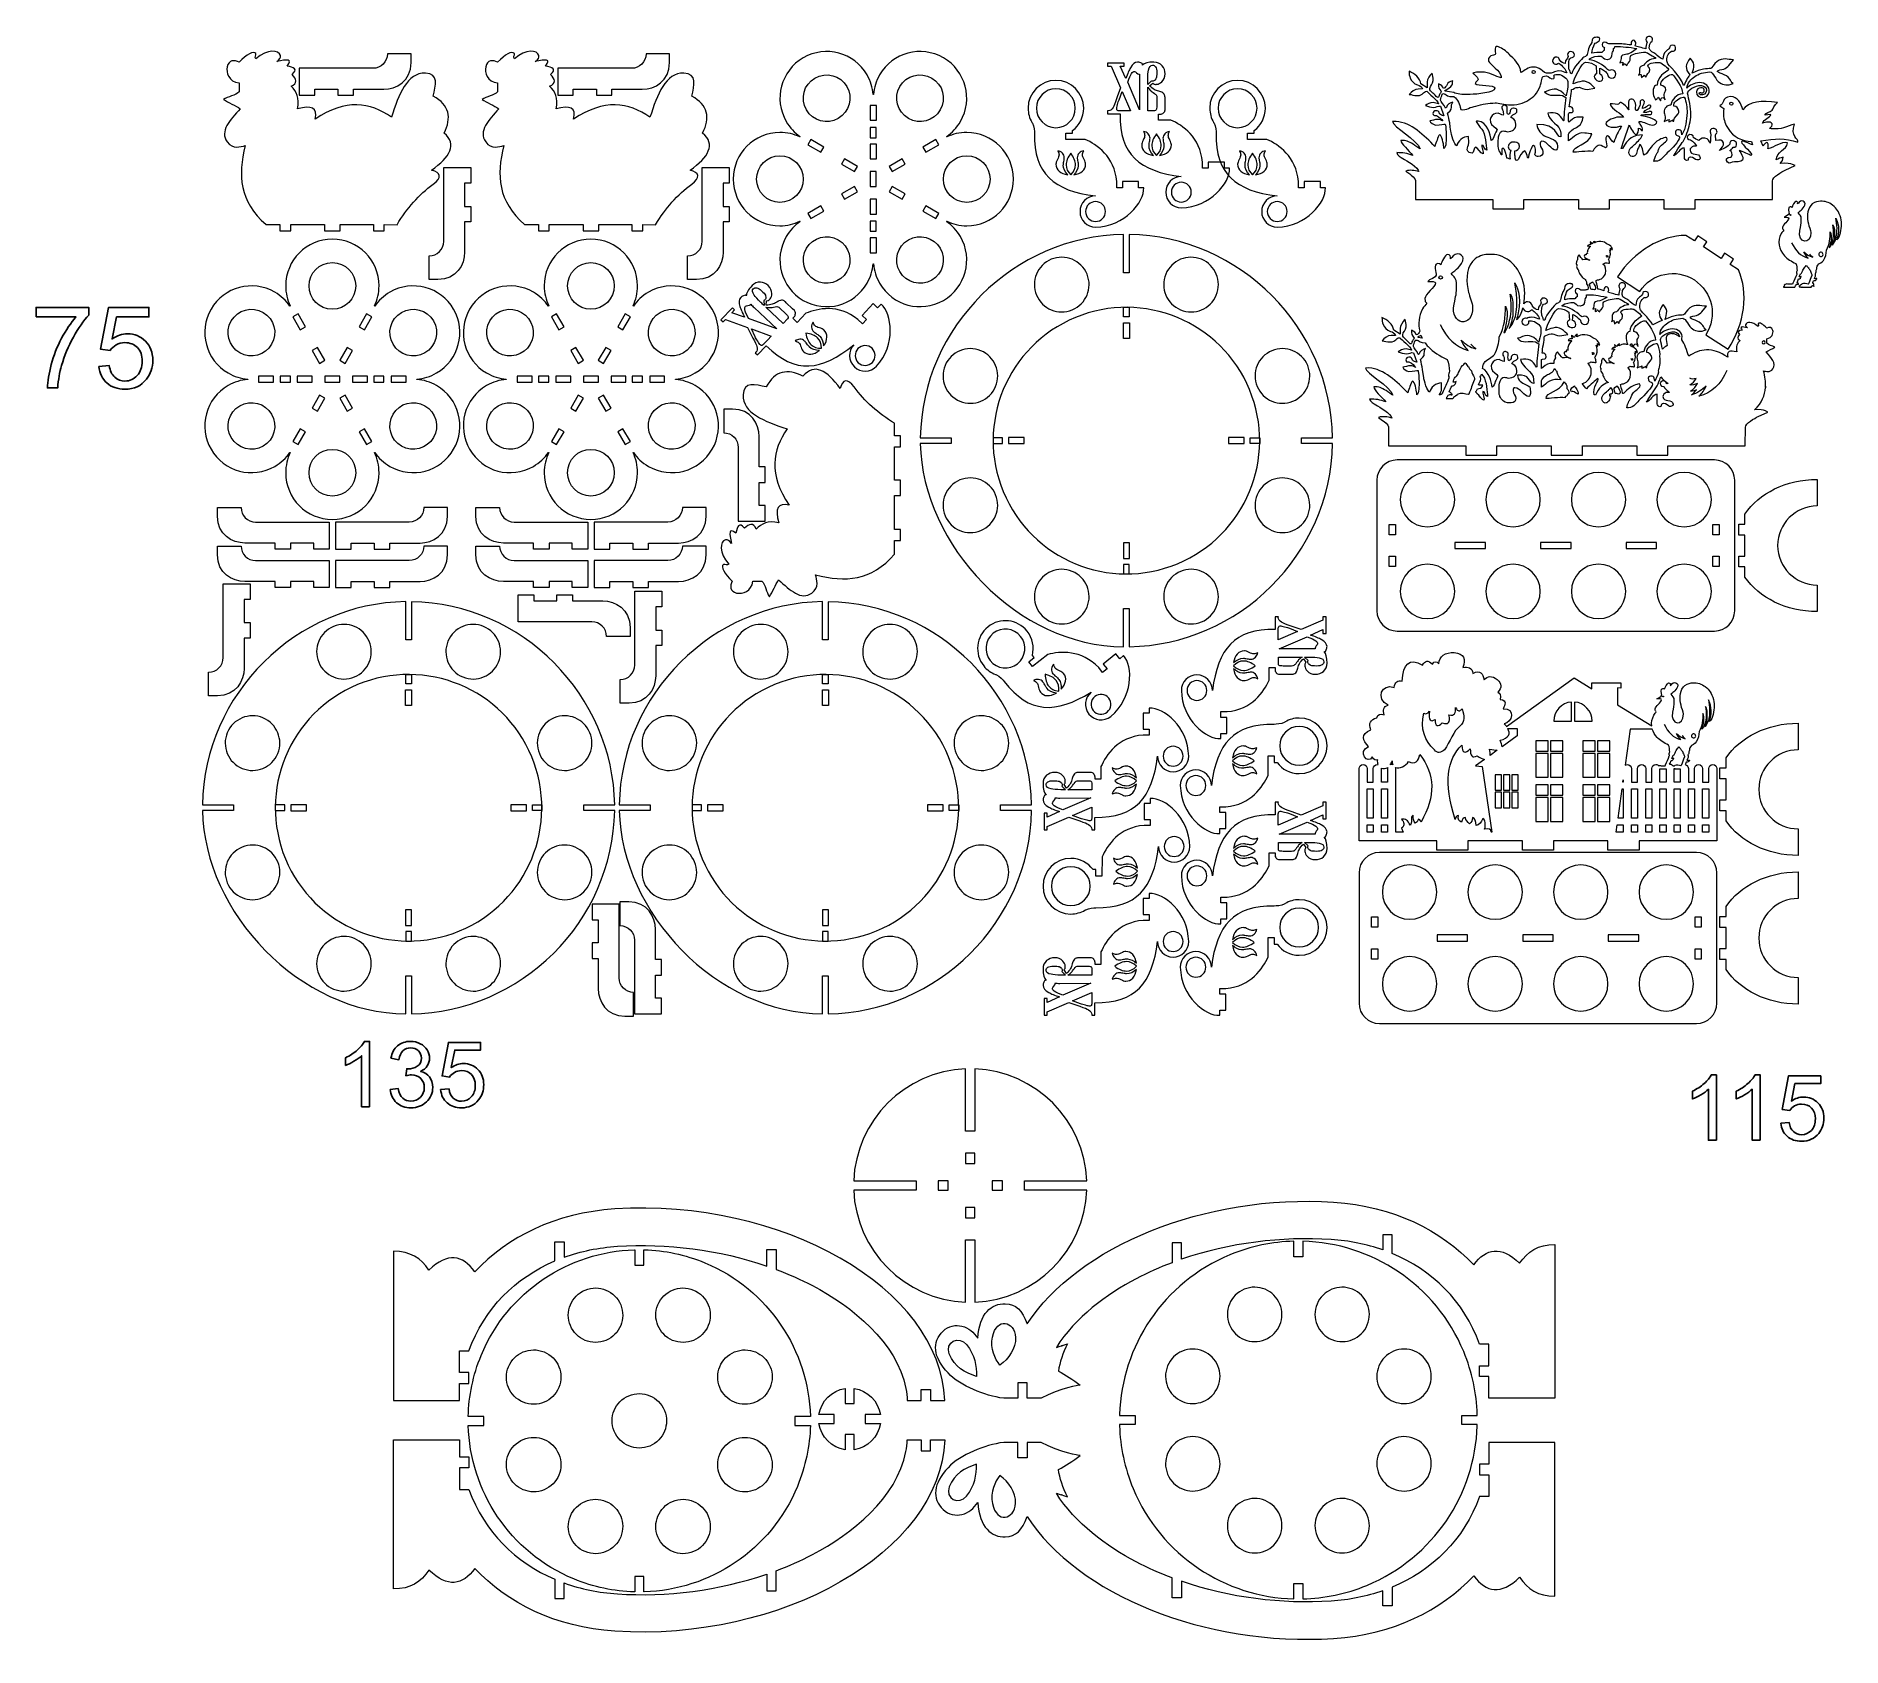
# Model space of a CAD drawing. Header units: centimetres. Extents: x -157 to -41, y -54 to 49.
import ezdxf

# ---------------------------------------------------------------- set-up
doc = ezdxf.new("R2010")
doc.units = ezdxf.units.CM
doc.header["$MEASUREMENT"] = 0
doc.layers.add('layer 1', color=7, linetype='Continuous')

msp = doc.modelspace()

# ---------------------------------------------------------------- linework, layer by layer
at = {"layer": 'layer 1', "color": 250, "lineweight": 9}
for points in [[(-94.47464, 23.27589), (-93.47466, 23.27589), (-93.47466, 23.66587), (-94.47464, 23.66587), (-94.47464, 23.27589)], [(-80.33366, 23.27589), (-79.33368, 23.27589), (-79.33368, 23.66587), (-80.33366, 23.66587), (-80.33366, 23.27589)], [(-140.61662, -0.32541), (-139.61664, -0.32541), (-139.61664, 0.06457), (-140.61662, 0.06457), (-140.61662, -0.32541)], [(-126.47564, -0.32541), (-125.47566, -0.32541), (-125.47566, 0.06457), (-126.47564, 0.06457), (-126.47564, -0.32541)], [(-113.82318, -0.32541), (-112.8232, -0.32541), (-112.8232, 0.06457), (-113.82318, 0.06457), (-113.82318, -0.32541)], [(-99.6822, -0.32541), (-98.68222, -0.32541), (-98.68222, 0.06457), (-99.6822, 0.06457), (-99.6822, -0.32541)]]:
    msp.add_lwpolyline(points, close=True, dxfattribs=at)
for points, knots in [([(-112.17679, 40.28108), (-112.17679, 41.93765), (-110.83336, 43.28108), (-109.17679, 43.28109), (-109.17679, 43.28109), (-108.7156, 43.28108), (-108.27876, 43.17683), (-107.88834, 42.99081), (-107.88834, 42.99081), (-107.88834, 42.99081), (-107.8773, 43.00989), (-107.8773, 43.00989), (-107.8773, 43.00989), (-108.23361, 43.25499), (-108.54229, 43.58122), (-108.77289, 43.98064), (-108.77289, 43.98064), (-109.60118, 45.41528), (-109.10945, 47.25044), (-107.67482, 48.07872), (-107.67482, 48.07872), (-106.24019, 48.90701), (-104.40503, 48.41528), (-103.57674, 46.98065), (-103.57674, 46.98065), (-103.34603, 46.58104), (-103.21787, 46.15032), (-103.18384, 45.71897), (-103.18384, 45.71897), (-103.18384, 45.71897), (-103.17284, 45.71899), (-103.17284, 45.71899), (-103.17284, 45.71899), (-103.17284, 45.71899), (-103.1619, 45.71897), (-103.1619, 45.71897), (-103.1619, 45.71897), (-103.12787, 46.15031), (-102.99967, 46.58103), (-102.76896, 46.98064), (-102.76896, 46.98064), (-101.94067, 48.41528), (-100.10551, 48.90701), (-98.67088, 48.07872), (-98.67088, 48.07872), (-97.23625, 47.25044), (-96.74452, 45.41528), (-97.5728, 43.98064), (-97.5728, 43.98064), (-97.8034, 43.58123), (-98.11213, 43.25498), (-98.46845, 43.00988), (-98.46845, 43.00988), (-98.46845, 43.00988), (-98.45741, 42.99082), (-98.45741, 42.99082), (-98.45741, 42.99082), (-98.06699, 43.17683), (-97.6301, 43.28108), (-97.16892, 43.28108), (-97.16892, 43.28108), (-95.51234, 43.28108), (-94.16891, 41.93765), (-94.16891, 40.28108), (-94.16891, 40.28108), (-94.16891, 38.62451), (-95.51234, 37.28108), (-97.16891, 37.28107), (-97.16891, 37.28107), (-97.6301, 37.28108), (-98.067, 37.38534), (-98.45741, 37.57136), (-98.45741, 37.57136), (-98.45741, 37.57136), (-98.46847, 37.55229), (-98.46847, 37.55229), (-98.46847, 37.55229), (-98.11214, 37.30718), (-97.80341, 36.98094), (-97.57281, 36.58152), (-97.57281, 36.58152), (-96.74452, 35.14688), (-97.23625, 33.31172), (-98.67088, 32.48344), (-98.67088, 32.48344), (-100.10551, 31.65515), (-101.94067, 32.14688), (-102.76896, 33.58151), (-102.76896, 33.58151), (-102.99967, 33.98112), (-103.12787, 34.41184), (-103.1619, 34.84319), (-103.1619, 34.84319), (-103.1619, 34.84319), (-103.17286, 34.84317), (-103.17286, 34.84317), (-103.17286, 34.84317), (-103.17286, 34.84317), (-103.18384, 34.84319), (-103.18384, 34.84319), (-103.18384, 34.84319), (-103.21787, 34.41185), (-103.34603, 33.98113), (-103.57674, 33.58152), (-103.57674, 33.58152), (-104.40503, 32.14688), (-106.24019, 31.65515), (-107.67482, 32.48344), (-107.67482, 32.48344), (-109.10945, 33.31172), (-109.60118, 35.14688), (-108.7729, 36.58152), (-108.7729, 36.58152), (-108.5423, 36.98093), (-108.23361, 37.30717), (-107.8773, 37.55227), (-107.8773, 37.55227), (-107.8773, 37.55227), (-107.88836, 37.57135), (-107.88836, 37.57135), (-107.88836, 37.57135), (-108.27878, 37.38533), (-108.7156, 37.28108), (-109.17678, 37.28108), (-109.17678, 37.28108), (-110.83336, 37.28108), (-112.17679, 38.62451), (-112.17679, 40.28108)], [0, 0, 0, 0, 0.03030303, 0.03030303, 0.03030303, 0.03030303, 0.060606061, 0.060606061, 0.060606061, 0.060606061, 0.090909091, 0.090909091, 0.090909091, 0.090909091, 0.121212121, 0.121212121, 0.121212121, 0.121212121, 0.151515152, 0.151515152, 0.151515152, 0.151515152, 0.181818182, 0.181818182, 0.181818182, 0.181818182, 0.212121212, 0.212121212, 0.212121212, 0.212121212, 0.242424242, 0.242424242, 0.242424242, 0.242424242, 0.272727273, 0.272727273, 0.272727273, 0.272727273, 0.303030303, 0.303030303, 0.303030303, 0.303030303, 0.333333333, 0.333333333, 0.333333333, 0.333333333, 0.363636364, 0.363636364, 0.363636364, 0.363636364, 0.393939394, 0.393939394, 0.393939394, 0.393939394, 0.424242424, 0.424242424, 0.424242424, 0.424242424, 0.454545455, 0.454545455, 0.454545455, 0.454545455, 0.484848485, 0.484848485, 0.484848485, 0.484848485, 0.515151515, 0.515151515, 0.515151515, 0.515151515, 0.545454545, 0.545454545, 0.545454545, 0.545454545, 0.575757576, 0.575757576, 0.575757576, 0.575757576, 0.606060606, 0.606060606, 0.606060606, 0.606060606, 0.636363636, 0.636363636, 0.636363636, 0.636363636, 0.666666667, 0.666666667, 0.666666667, 0.666666667, 0.696969697, 0.696969697, 0.696969697, 0.696969697, 0.727272727, 0.727272727, 0.727272727, 0.727272727, 0.757575758, 0.757575758, 0.757575758, 0.757575758, 0.787878788, 0.787878788, 0.787878788, 0.787878788, 0.818181818, 0.818181818, 0.818181818, 0.818181818, 0.848484848, 0.848484848, 0.848484848, 0.848484848, 0.878787879, 0.878787879, 0.878787879, 0.878787879, 0.909090909, 0.909090909, 0.909090909, 0.909090909, 0.939393939, 0.939393939, 0.939393939, 0.939393939, 1, 1, 1, 1]), ([(-61.35475, 38.97676), (-61.35475, 38.97676), (-61.35475, 38.37676), (-61.35475, 38.37676), (-61.35475, 38.37676), (-61.35475, 38.37676), (-63.35475, 38.37676), (-63.35475, 38.37676), (-63.35475, 38.37676), (-63.35475, 38.37676), (-63.35475, 38.97676), (-63.35475, 38.97676), (-63.35475, 38.97676), (-63.35475, 38.97676), (-68.32727, 38.97676), (-68.32727, 38.97676), (-68.32727, 38.97676), (-68.32727, 38.97676), (-68.32302, 40.20007), (-68.32302, 40.20007), (-68.32302, 40.20007), (-68.3256, 40.31914), (-68.60619, 40.55318), (-68.69343, 40.60884), (-68.69343, 40.60884), (-68.69343, 40.60884), (-68.95471, 40.8002), (-68.95471, 40.8002), (-68.95471, 40.8002), (-68.66064, 40.88502), (-68.40606, 40.8438), (-68.11271, 40.7604), (-68.11271, 40.7604), (-68.1238, 41.0121), (-68.91846, 41.49261), (-69.13208, 41.59969), (-69.13208, 41.59969), (-69.25314, 41.6799), (-69.50744, 41.81101), (-69.52968, 41.98008), (-69.52968, 41.98008), (-69.15018, 41.98833), (-68.85311, 41.92552), (-68.497, 41.808), (-68.497, 41.808), (-68.75419, 42.12663), (-69.26168, 42.55139), (-69.26861, 42.76383), (-69.26861, 42.76383), (-68.91612, 42.77304), (-68.7812, 42.69697), (-68.46639, 42.52167), (-68.46639, 42.52167), (-68.34498, 42.45406), (-68.10943, 42.25339), (-68.03351, 42.23489), (-68.03351, 42.23489), (-68.20196, 42.8145), (-69.781, 43.64615), (-69.79549, 43.97506), (-69.79549, 43.97506), (-69.79549, 43.97506), (-69.57311, 43.97989), (-69.57311, 43.97989), (-69.57311, 43.97989), (-68.59687, 43.92671), (-67.75432, 43.06422), (-67.07546, 42.38312), (-67.07546, 42.38312), (-67.05704, 42.50276), (-66.96797, 42.69601), (-66.93609, 42.7896), (-66.93609, 42.7896), (-66.89557, 42.90846), (-66.83359, 43.12085), (-66.7736, 43.1237), (-66.7736, 43.1237), (-66.64213, 43.12655), (-66.51048, 42.53267), (-66.50654, 42.35143), (-66.50654, 42.35143), (-66.50654, 42.35143), (-66.50412, 42.24033), (-66.50412, 42.24033), (-66.50412, 42.24033), (-66.33856, 42.30431), (-66.35104, 42.87411), (-66.35605, 43.10498), (-66.35605, 43.10498), (-66.35605, 43.10498), (-66.36027, 43.29941), (-66.36027, 43.29941), (-66.36027, 43.29941), (-66.36678, 43.59883), (-66.3927, 43.74003), (-66.41943, 43.80929), (-66.41943, 43.80929), (-66.5082, 43.82165), (-66.68591, 43.76474), (-67.03764, 43.7571), (-67.03764, 43.7571), (-67.12189, 43.75526), (-67.40311, 43.93906), (-67.40501, 44.027), (-67.40501, 44.027), (-67.22391, 44.04602), (-67.10146, 44.11694), (-66.9065, 44.12119), (-66.9065, 44.12119), (-66.77714, 44.12399), (-66.66664, 44.06086), (-66.57054, 44.01733), (-66.57054, 44.01733), (-66.63875, 44.11417), (-66.80233, 44.29305), (-66.97644, 44.36077), (-66.97644, 44.36077), (-67.03692, 44.38429), (-67.06242, 44.33684), (-67.15314, 44.38144), (-67.15314, 44.38144), (-67.18447, 44.39724), (-67.20409, 44.45204), (-67.20511, 44.49908), (-67.20511, 44.49908), (-67.20631, 44.59025), (-67.11025, 44.67359), (-67.01649, 44.6733), (-67.01649, 44.6733), (-66.876, 44.67635), (-66.81606, 44.63988), (-66.77705, 44.48157), (-66.77705, 44.48157), (-66.71226, 44.4109), (-66.61173, 44.36089), (-66.49438, 44.35244), (-66.49438, 44.35244), (-66.49438, 44.35244), (-66.71623, 44.9608), (-66.71623, 44.9608), (-66.71623, 44.9608), (-66.83951, 44.99078), (-67.01173, 44.89697), (-67.14577, 44.89406), (-67.14577, 44.89406), (-67.34981, 44.88963), (-67.52432, 44.93377), (-67.68621, 45.02159), (-67.68621, 45.02159), (-67.60434, 45.11141), (-67.37019, 45.19484), (-67.1802, 45.19897), (-67.1802, 45.19897), (-67.0835, 45.20108), (-66.9368, 45.14221), (-66.84483, 45.1229), (-66.84483, 45.1229), (-66.90553, 45.35988), (-67.49992, 45.80058), (-67.59935, 45.92478), (-67.59935, 45.92478), (-67.88313, 45.91229), (-67.76999, 45.65856), (-68.2189, 45.64881), (-68.2189, 45.64881), (-68.43374, 45.64414), (-68.54485, 45.7251), (-68.72105, 45.72127), (-68.72105, 45.72127), (-68.59261, 45.88907), (-68.36603, 46.06244), (-68.14457, 46.06724), (-68.14457, 46.06724), (-68.14457, 46.06724), (-67.86661, 46.07329), (-67.86661, 46.07329), (-67.86661, 46.07329), (-67.88245, 46.22389), (-68.06857, 46.28019), (-68.19184, 46.33038), (-68.19184, 46.33038), (-68.46309, 46.4408), (-68.533, 46.53686), (-68.66059, 46.77853), (-68.66059, 46.77853), (-68.72048, 46.9053), (-68.73569, 47.05896), (-68.73838, 47.22017), (-68.73838, 47.22017), (-68.42874, 47.09685), (-67.99272, 46.75836), (-67.98503, 46.40417), (-67.98503, 46.40417), (-67.98503, 46.40417), (-67.57531, 46.14343), (-67.57531, 46.14343), (-67.57531, 46.14343), (-67.57531, 46.14343), (-67.57051, 46.52433), (-67.57051, 46.52433), (-67.57051, 46.52433), (-67.57364, 46.66874), (-67.39046, 46.99749), (-67.304, 47.05809), (-67.304, 47.05809), (-67.304, 47.05809), (-67.25054, 47.08943), (-67.25054, 47.08943), (-67.25054, 47.08943), (-67.23168, 46.92523), (-67.15773, 46.85427), (-67.18318, 46.61611), (-67.18318, 46.61611), (-67.20661, 46.39663), (-67.39826, 46.27603), (-67.39467, 46.11133), (-67.39467, 46.11133), (-67.39467, 46.11133), (-67.39287, 46.02801), (-67.39287, 46.02801), (-67.39287, 46.02801), (-67.39125, 45.95367), (-67.19138, 45.8075), (-67.14079, 45.75296), (-67.14079, 45.75296), (-67.05185, 45.65704), (-66.93498, 45.51183), (-66.85823, 45.52079), (-66.85823, 45.52079), (-66.81982, 45.54498), (-66.83355, 45.62813), (-66.77686, 45.723), (-66.77686, 45.723), (-66.75108, 45.76611), (-66.67297, 45.8207), (-66.6746, 45.89535), (-66.6746, 45.89535), (-66.67658, 45.98659), (-66.837, 46.042), (-66.84178, 46.26228), (-66.84178, 46.26228), (-66.84178, 46.26228), (-66.84479, 46.40116), (-66.84479, 46.40116), (-66.84479, 46.40116), (-66.66695, 46.35783), (-66.56741, 46.20634), (-66.53239, 46.10227), (-66.53239, 46.10227), (-66.26757, 46.17913), (-66.36197, 46.56877), (-65.93115, 46.58773), (-65.93115, 46.58773), (-65.94553, 46.47728), (-65.93274, 46.39966), (-65.95908, 46.33748), (-65.95908, 46.33748), (-66.00713, 46.22403), (-66.3684, 45.99884), (-66.44171, 45.97195), (-66.44171, 45.97195), (-66.44171, 45.97195), (-66.41759, 45.93804), (-66.41759, 45.93804), (-66.41759, 45.93804), (-66.41759, 45.93804), (-65.85926, 45.83901), (-65.85926, 45.83901), (-65.85926, 45.83901), (-65.70429, 45.74012), (-65.25297, 45.71324), (-64.99456, 45.71885), (-64.99456, 45.71885), (-64.99456, 45.71885), (-64.79999, 45.72308), (-64.79999, 45.72308), (-64.79999, 45.72308), (-64.41104, 45.73153), (-63.21739, 45.83946), (-63.22345, 46.11857), (-63.22345, 46.11857), (-63.22908, 46.37777), (-64.3435, 46.24481), (-64.48152, 46.42471), (-64.48152, 46.42471), (-64.45754, 46.5367), (-64.31091, 46.61825), (-64.28925, 46.70374), (-64.28925, 46.70374), (-64.32961, 46.85163), (-64.63082, 47.07052), (-64.63142, 47.0983), (-64.63142, 47.0983), (-64.55258, 47.12817), (-64.43201, 47.16365), (-64.30356, 47.15737), (-64.30356, 47.15737), (-64.30356, 47.15737), (-64.05247, 47.15652), (-64.05247, 47.15652), (-64.05247, 47.15652), (-63.60141, 47.16632), (-63.14149, 46.86155), (-62.82099, 46.79423), (-62.82099, 46.79423), (-62.82099, 46.79423), (-62.82281, 46.87756), (-62.82281, 46.87756), (-62.82281, 46.87756), (-62.83999, 47.24108), (-63.53989, 47.63069), (-63.62282, 47.86055), (-63.62282, 47.86055), (-63.65221, 47.94199), (-63.64367, 48.12551), (-63.47335, 48.1985), (-63.47335, 48.1985), (-63.38391, 48.23681), (-63.23495, 48.23885), (-63.20325, 48.29121), (-63.20325, 48.29121), (-63.17499, 48.33786), (-63.19756, 48.33923), (-63.20401, 48.63621), (-63.20401, 48.63621), (-63.21613, 48.85287), (-63.06866, 48.81802), (-62.98367, 48.78016), (-62.98367, 48.78016), (-62.74942, 48.67581), (-62.48856, 48.50815), (-62.29765, 48.30615), (-62.29765, 48.30615), (-62.02364, 48.01623), (-61.56046, 47.6546), (-61.54902, 47.12754), (-61.54902, 47.12754), (-61.40193, 47.16476), (-61.19158, 47.43388), (-60.86213, 47.47652), (-60.86213, 47.47652), (-60.74781, 47.49133), (-60.63916, 47.49154), (-60.51568, 47.45325), (-60.51568, 47.45325), (-60.31138, 47.38988), (-60.24765, 47.27384), (-60.02576, 47.12957), (-60.02576, 47.12957), (-59.89246, 47.08677), (-59.62708, 47.04611), (-59.47559, 47.1292), (-59.47559, 47.1292), (-59.3511, 47.19748), (-59.29008, 47.23217), (-59.10417, 47.23622), (-59.10417, 47.23622), (-58.81977, 47.24239), (-58.76005, 47.11798), (-58.60081, 47.10821), (-58.60081, 47.10821), (-58.65721, 47.32834), (-58.91492, 47.59942), (-59.08662, 47.70899), (-59.08662, 47.70899), (-59.13376, 47.76497), (-59.1833, 47.64699), (-59.33512, 47.66964), (-59.33512, 47.66964), (-59.43904, 47.68245), (-59.5054, 47.78424), (-59.50719, 47.86659), (-59.50719, 47.86659), (-59.5108, 48.03267), (-59.39651, 48.13119), (-59.23466, 48.1226), (-59.23466, 48.1226), (-59.08406, 48.11461), (-59.13094, 48.01461), (-59.04754, 47.91997), (-59.04754, 47.91997), (-58.95595, 47.81602), (-58.82569, 47.72532), (-58.69748, 47.71745), (-58.69748, 47.71745), (-58.69732, 48.01836), (-58.552, 47.96366), (-58.50936, 48.16632), (-58.50936, 48.16632), (-58.52077, 48.21231), (-58.54279, 48.24721), (-58.54358, 48.30431), (-58.54358, 48.30431), (-58.55085, 48.35854), (-58.45459, 48.473), (-58.38022, 48.47462), (-58.38022, 48.47462), (-58.22247, 48.47805), (-58.10102, 48.4238), (-58.09742, 48.25846), (-58.09742, 48.25846), (-58.09508, 48.15017), (-58.22553, 48.09159), (-58.34397, 48.08638), (-58.34397, 48.08638), (-58.41636, 47.9871), (-58.48, 47.94743), (-58.47269, 47.61118), (-58.47269, 47.61118), (-58.47269, 47.61118), (-58.46727, 47.3612), (-58.46727, 47.3612), (-58.46727, 47.3612), (-58.46538, 47.27462), (-58.3592, 47.27979), (-58.34945, 47.05809), (-58.34945, 47.05809), (-58.34945, 47.05809), (-58.26605, 47.05991), (-58.26605, 47.05991), (-58.26605, 47.05991), (-58.23704, 47.41032), (-57.60522, 48.05521), (-57.49649, 48.11868), (-57.49649, 48.11868), (-57.17611, 48.22454), (-57.29235, 48.46523), (-57.16262, 48.75117), (-57.16262, 48.75117), (-57.11023, 48.9658), (-56.97195, 48.93514), (-56.97831, 49.22757), (-56.97831, 49.22757), (-56.97831, 49.22757), (-56.92453, 49.3121), (-56.92453, 49.3121), (-56.92453, 49.3121), (-56.84813, 49.36566), (-56.80909, 49.39797), (-56.67616, 49.40086), (-56.67616, 49.40086), (-56.57148, 49.40313), (-56.62321, 49.38373), (-56.50879, 49.37671), (-56.50879, 49.37671), (-56.36895, 49.10961), (-56.73007, 49.10255), (-56.81392, 48.96151), (-56.81392, 48.96151), (-56.88174, 48.8474), (-56.99322, 48.56311), (-56.98897, 48.36729), (-56.98897, 48.36729), (-56.78068, 48.41556), (-56.56742, 48.44328), (-56.34933, 48.42138), (-56.34933, 48.42138), (-56.34933, 48.42138), (-56.24431, 48.52576), (-56.24431, 48.52576), (-56.24431, 48.52576), (-56.22732, 48.53811), (-56.20772, 48.54826), (-56.18665, 48.55646), (-56.18665, 48.55646), (-56.19312, 48.58233), (-56.19662, 48.60946), (-56.19662, 48.63747), (-56.19662, 48.63747), (-56.19662, 48.67448), (-56.19055, 48.71002), (-56.17949, 48.74305), (-56.17949, 48.74305), (-56.29354, 48.76531), (-56.36488, 48.86343), (-56.30637, 49.01986), (-56.30637, 49.01986), (-56.28399, 49.04991), (-56.25894, 49.07646), (-56.1686, 49.07843), (-56.1686, 49.07843), (-56.00385, 49.08201), (-56.01015, 48.97072), (-55.88822, 48.97337), (-55.88822, 48.97337), (-55.71218, 48.97718), (-55.53614, 48.98102), (-55.3601, 48.98484), (-55.3601, 48.98484), (-55.08287, 48.99086), (-54.83239, 48.93681), (-54.45957, 48.90467), (-54.45957, 48.90467), (-54.46873, 48.93419), (-54.47285, 48.96735), (-54.47069, 49.00207), (-54.47069, 49.00207), (-54.46351, 49.11772), (-54.38907, 49.20723), (-54.30447, 49.20198), (-54.30447, 49.20198), (-54.21987, 49.19671), (-54.15708, 49.09869), (-54.16426, 48.98303), (-54.16426, 48.98303), (-54.23169, 48.80392), (-54.22155, 48.8374), (-53.91563, 48.75962), (-53.91563, 48.75962), (-53.82196, 48.73581), (-53.61089, 48.66933), (-53.51771, 48.66361), (-53.51771, 48.66361), (-53.50962, 48.79785), (-53.49247, 48.93229), (-53.44295, 49.06744), (-53.44295, 49.06744), (-53.53472, 49.18599), (-53.52585, 49.32227), (-53.4555, 49.40042), (-53.4555, 49.40042), (-53.41433, 49.44614), (-53.30294, 49.47222), (-53.22884, 49.44795), (-53.22884, 49.44795), (-53.11469, 49.41058), (-53.08294, 49.3463), (-53.08503, 49.22878), (-53.08503, 49.22878), (-53.08236, 49.10551), (-53.30535, 49.12884), (-53.29655, 48.72399), (-53.29655, 48.72399), (-53.29655, 48.72399), (-53.29594, 48.69622), (-53.29594, 48.69622), (-53.29594, 48.69622), (-53.29119, 48.47727), (-53.00785, 48.42945), (-52.87711, 48.30958), (-52.87711, 48.30958), (-52.79038, 48.23007), (-52.53354, 48.00284), (-52.41858, 47.99279), (-52.41858, 47.99279), (-52.42357, 48.22229), (-52.34428, 48.36961), (-52.22806, 48.49045), (-52.22806, 48.49045), (-52.16157, 48.55958), (-52.07979, 48.60943), (-52.03483, 48.65914), (-52.03483, 48.65914), (-51.9423, 48.7719), (-52.01476, 48.79641), (-51.90916, 48.86529), (-51.90916, 48.86529), (-51.76571, 48.93794), (-51.60331, 48.86768), (-51.60039, 48.73305), (-51.60039, 48.73305), (-51.59622, 48.54136), (-51.68182, 48.50898), (-51.87352, 48.50482), (-51.87352, 48.50482), (-52.0764, 48.36066), (-52.23533, 48.11853), (-52.13518, 47.74885), (-52.13518, 47.74885), (-52.142, 47.6679), (-51.26261, 46.88166), (-51.08667, 46.30659), (-51.08667, 46.30659), (-51.08667, 46.30659), (-51.04757, 46.32749), (-51.04757, 46.32749), (-51.04757, 46.32749), (-50.99233, 46.59003), (-50.69961, 46.95236), (-50.70009, 46.97417), (-50.70009, 46.97417), (-51.01672, 47.41831), (-50.98445, 47.64025), (-50.66092, 48.04755), (-50.66092, 48.04755), (-50.552, 47.91012), (-50.44004, 47.80523), (-50.436, 47.61903), (-50.436, 47.61903), (-50.43223, 47.44525), (-50.47296, 47.24999), (-50.54831, 47.09449), (-50.54831, 47.09449), (-49.969, 47.37309), (-49.57154, 47.37856), (-49.34769, 47.38343), (-49.34769, 47.38343), (-49.30467, 47.39897), (-49.13206, 47.71574), (-48.93924, 47.84606), (-48.93924, 47.84606), (-48.56295, 48.10038), (-48.28563, 47.97757), (-47.8856, 47.94542), (-47.8856, 47.94542), (-47.8856, 47.94542), (-48.18271, 47.58461), (-48.18271, 47.58461), (-48.18271, 47.58461), (-48.2364, 47.50797), (-48.40991, 47.38897), (-48.51075, 47.3545), (-48.51075, 47.3545), (-48.63386, 47.31242), (-48.92766, 47.31308), (-48.92537, 47.20723), (-48.92537, 47.20723), (-48.92316, 47.10575), (-48.34885, 47.03239), (-48.11802, 46.71477), (-48.11802, 46.71477), (-48.05417, 46.62862), (-48.00888, 46.47647), (-47.89781, 46.42369), (-47.89781, 46.42369), (-48.29354, 46.27775), (-48.50532, 46.32031), (-48.78496, 46.4878), (-48.78496, 46.4878), (-49.00435, 46.6192), (-49.20004, 47.17348), (-49.39729, 47.16919), (-49.39729, 47.16919), (-49.80945, 47.16024), (-50.12365, 47.04815), (-50.36907, 46.87505), (-50.36907, 46.87505), (-50.56351, 46.73791), (-50.8764, 46.43473), (-50.87656, 46.13669), (-50.87656, 46.13669), (-50.72278, 46.29129), (-50.42252, 46.48001), (-50.07771, 46.4875), (-50.07771, 46.4875), (-49.68729, 46.49599), (-49.39886, 46.24149), (-49.45232, 45.86195), (-49.45232, 45.86195), (-49.51133, 45.44318), (-50.27745, 45.37201), (-50.25961, 45.9), (-50.25961, 45.9), (-50.2549, 46.03972), (-50.12802, 46.14542), (-49.98709, 46.15602), (-49.98709, 46.15602), (-49.87607, 46.16435), (-49.77121, 46.10044), (-49.7617, 46.02196), (-49.7617, 46.02196), (-49.75219, 45.94349), (-49.78214, 45.88564), (-49.82689, 45.85007), (-49.82689, 45.85007), (-49.87163, 45.8145), (-49.93979, 45.80386), (-50.00825, 45.84988), (-50.00825, 45.84988), (-50.12282, 45.88711), (-50.10854, 45.7171), (-50.00119, 45.70041), (-50.00119, 45.70041), (-49.82275, 45.67268), (-49.6171, 45.76593), (-49.62152, 45.96944), (-49.62152, 45.96944), (-49.62152, 45.96944), (-49.62212, 45.99722), (-49.62212, 45.99722), (-49.62212, 45.99722), (-49.62538, 46.14762), (-49.75214, 46.28041), (-49.93452, 46.29608), (-49.93452, 46.29608), (-50.38527, 46.33486), (-50.84484, 45.95626), (-50.84153, 45.80398), (-50.84153, 45.80398), (-50.74595, 45.41758), (-50.62729, 44.90348), (-50.61678, 44.41946), (-50.61678, 44.41946), (-50.64146, 43.97219), (-50.73715, 43.65859), (-50.87727, 43.2272), (-50.87727, 43.2272), (-50.94883, 43.00692), (-51.01019, 42.88028), (-51.12799, 42.70553), (-51.12799, 42.70553), (-51.21307, 42.57928), (-51.71269, 41.84397), (-51.72751, 41.78325), (-51.72751, 41.78325), (-51.50263, 41.8485), (-51.32256, 42.26898), (-51.04346, 42.29829), (-51.04346, 42.29829), (-51.04346, 42.29829), (-51.04105, 42.18719), (-51.04105, 42.18719), (-51.04105, 42.18719), (-51.04105, 42.18719), (-51.03967, 41.65929), (-51.03967, 41.65929), (-51.03967, 41.65929), (-51.03032, 41.59035), (-50.97295, 41.47689), (-50.88351, 41.47883), (-50.88351, 41.47883), (-50.88351, 41.47883), (-50.8036, 41.49764), (-50.8036, 41.49764), (-50.8036, 41.49764), (-50.80354, 41.60485), (-50.76925, 41.69291), (-50.66884, 41.69509), (-50.66884, 41.69509), (-50.66884, 41.69509), (-50.64104, 41.6957), (-50.64104, 41.6957), (-50.64104, 41.6957), (-50.46425, 41.69953), (-50.33135, 41.5079), (-50.24768, 41.50972), (-50.24768, 41.50972), (-50.24768, 41.50972), (-50.19209, 41.51093), (-50.19209, 41.51093), (-50.19209, 41.51093), (-50.10673, 41.51278), (-50.02588, 41.54026), (-50.02773, 41.62566), (-50.02773, 41.62566), (-50.02773, 41.62566), (-50.02832, 41.65343), (-50.02832, 41.65343), (-50.02832, 41.65343), (-50.03641, 42.02579), (-50.67018, 41.75641), (-50.67849, 42.13949), (-50.67849, 42.13949), (-50.68065, 42.23869), (-50.56332, 42.36723), (-50.46156, 42.3943), (-50.46156, 42.3943), (-50.39887, 42.41095), (-50.33185, 42.39712), (-50.26698, 42.39852), (-50.26698, 42.39852), (-50.32387, 42.55046), (-50.49398, 42.69387), (-50.64098, 42.79586), (-50.64098, 42.79586), (-50.83399, 42.78023), (-50.91115, 42.95504), (-50.82216, 43.07079), (-50.82216, 43.07079), (-50.70144, 43.22781), (-50.40661, 43.11234), (-50.44586, 42.94109), (-50.44586, 42.94109), (-50.42095, 42.91602), (-50.17678, 42.77089), (-50.1129, 42.77228), (-50.1129, 42.77228), (-50.06339, 42.77801), (-50.00563, 42.93078), (-49.73013, 42.91815), (-49.73013, 42.91815), (-49.48206, 42.90334), (-49.4503, 42.67606), (-49.38905, 42.59194), (-49.38905, 42.59194), (-49.36667, 42.84619), (-49.33222, 43.08617), (-49.35736, 43.24763), (-49.35736, 43.24763), (-49.3881, 43.28929), (-49.40167, 43.3395), (-49.39103, 43.38928), (-49.39103, 43.38928), (-49.36892, 43.49276), (-49.25055, 43.55522), (-49.12669, 43.52877), (-49.12669, 43.52877), (-49.00283, 43.5023), (-48.92031, 43.39693), (-48.94242, 43.29344), (-48.94242, 43.29344), (-48.94879, 43.26361), (-48.9632, 43.23722), (-48.98342, 43.21534), (-48.98342, 43.21534), (-48.98342, 43.21534), (-48.98339, 43.21529), (-48.98339, 43.21529), (-48.98339, 43.21529), (-48.98339, 43.21529), (-48.98451, 43.21416), (-48.98451, 43.21416), (-48.98451, 43.21416), (-48.98451, 43.21416), (-48.98569, 43.21293), (-48.98569, 43.21293), (-48.98569, 43.21293), (-48.98569, 43.21293), (-48.98643, 43.21216), (-48.98643, 43.21216), (-48.98643, 43.21216), (-48.98643, 43.21216), (-48.98659, 43.21199), (-48.98659, 43.21199), (-48.98659, 43.21199), (-49.00173, 43.19586), (-49.0503, 43.1407), (-49.04991, 43.12294), (-49.04991, 43.12294), (-49.04991, 43.12294), (-49.02339, 42.75899), (-49.02339, 42.75899), (-49.02339, 42.75899), (-48.73959, 42.81958), (-48.59035, 42.788), (-48.52899, 42.61361), (-48.52899, 42.61361), (-48.47272, 42.4537), (-48.65746, 42.22832), (-48.80184, 42.12805), (-48.80184, 42.12805), (-48.68508, 42.13002), (-48.12622, 42.42331), (-48.1285, 42.52834), (-48.1285, 42.52834), (-48.1312, 42.65279), (-48.05433, 42.75226), (-47.91095, 42.75537), (-47.91095, 42.75537), (-47.80938, 42.75757), (-47.70395, 42.68168), (-47.68496, 42.59355), (-47.68496, 42.59355), (-47.6537, 42.44835), (-47.7367, 42.31132), (-47.90086, 42.32555), (-47.90086, 42.32555), (-47.95188, 42.24724), (-48.04819, 42.13095), (-48.12106, 42.10981), (-48.12106, 42.10981), (-48.00792, 42.03567), (-47.91182, 41.92638), (-48.02701, 41.6969), (-48.02701, 41.6969), (-48.36177, 41.71292), (-48.41196, 41.4829), (-48.27616, 41.36473), (-48.27616, 41.36473), (-48.08645, 41.19966), (-48.05672, 41.41081), (-47.82579, 41.3956), (-47.82579, 41.3956), (-47.04159, 41.34398), (-47.24767, 41.70694), (-47.51127, 42.12345), (-47.51127, 42.12345), (-47.36287, 42.09453), (-46.79085, 41.80712), (-46.77799, 41.8074), (-46.77799, 41.8074), (-46.73904, 41.80824), (-46.72322, 41.84647), (-46.72421, 41.89193), (-46.72421, 41.89193), (-46.72649, 41.99702), (-47.60126, 42.70652), (-47.29823, 42.7131), (-47.29823, 42.7131), (-47.29823, 42.7131), (-47.25655, 42.71401), (-47.25655, 42.71401), (-47.25655, 42.71401), (-47.19508, 42.71535), (-46.75071, 42.49744), (-46.65348, 42.47702), (-46.65348, 42.47702), (-46.65348, 42.47702), (-46.72194, 42.69542), (-46.72194, 42.69542), (-46.72194, 42.69542), (-47.32926, 42.75946), (-47.8923, 42.95858), (-48.2336, 43.52643), (-48.2336, 43.52643), (-48.2336, 43.52643), (-48.34901, 43.71844), (-48.34901, 43.71844), (-48.34901, 43.71844), (-48.42899, 43.85152), (-48.4481, 44.01271), (-48.49765, 44.15983), (-48.49765, 44.15983), (-48.53526, 44.39079), (-48.52716, 44.61135), (-48.49828, 44.82715), (-48.49828, 44.82715), (-48.49828, 44.82715), (-48.75312, 45.00096), (-48.75312, 45.00096), (-48.75312, 45.00096), (-48.47871, 45.08305), (-48.65958, 45.5145), (-48.08369, 45.58602), (-48.08369, 45.58602), (-47.59496, 45.59663), (-47.39207, 45.12433), (-47.28928, 44.72305), (-47.28928, 44.72305), (-46.90511, 45.27761), (-46.07559, 45.37355), (-45.06265, 45.20703), (-45.06265, 45.20703), (-45.20907, 45.09554), (-45.38386, 44.73152), (-45.40532, 44.70975), (-45.40532, 44.70975), (-45.53999, 44.57319), (-45.8135, 44.57695), (-45.86064, 44.38384), (-45.86064, 44.38384), (-45.86064, 44.38384), (-45.47278, 44.42564), (-45.47278, 44.42564), (-45.47278, 44.42564), (-45.5218, 44.27298), (-45.96156, 44.10559), (-46.01655, 43.88026), (-46.01655, 43.88026), (-45.81534, 43.91692), (-45.54655, 44.04123), (-45.40384, 43.838), (-45.40384, 43.838), (-45.38521, 43.7364), (-45.43221, 43.63715), (-45.55844, 43.54067), (-45.55844, 43.54067), (-45.48028, 43.50415), (-45.45576, 43.50342), (-45.3688, 43.5053), (-45.3688, 43.5053), (-45.13368, 43.51041), (-44.87113, 43.51826), (-44.66436, 43.57982), (-44.66436, 43.57982), (-44.41481, 43.65411), (-44.21484, 43.75328), (-43.95723, 43.81384), (-43.95723, 43.81384), (-44.25744, 43.05224), (-43.69795, 42.8704), (-43.73731, 42.65152), (-43.73731, 42.65152), (-44.6021, 42.94605), (-45.19695, 42.8845), (-46.12943, 42.73086), (-46.12943, 42.73086), (-46.12943, 42.73086), (-45.97292, 42.40626), (-45.97292, 42.40626), (-45.97292, 42.40626), (-45.96571, 42.47385), (-45.86366, 42.57942), (-45.73924, 42.63582), (-45.73924, 42.63582), (-45.68692, 42.63696), (-45.65363, 42.53518), (-45.65223, 42.47099), (-45.65223, 42.47099), (-45.65223, 42.47099), (-45.65102, 42.41542), (-45.65102, 42.41542), (-45.65102, 42.41542), (-45.64895, 42.31967), (-45.66924, 42.30743), (-45.67459, 42.2204), (-45.67459, 42.2204), (-45.25762, 42.32707), (-44.85303, 42.70648), (-44.40383, 42.60925), (-44.40383, 42.60925), (-44.46218, 42.14187), (-45.14264, 42.0557), (-45.13078, 41.50972), (-45.13078, 41.50972), (-44.99422, 41.58698), (-44.85697, 41.66241), (-44.69831, 41.68158), (-44.69831, 41.68158), (-44.69353, 41.5474), (-44.75293, 41.41801), (-44.87655, 41.29342), (-44.87655, 41.29342), (-44.87655, 41.29342), (-44.62563, 41.29838), (-44.62563, 41.29838), (-44.62563, 41.29838), (-44.17872, 41.28947), (-44.18022, 41.25431), (-43.92711, 41.14683), (-43.92711, 41.14683), (-43.92711, 41.14683), (-44.56038, 40.85519), (-44.56038, 40.85519), (-44.56038, 40.85519), (-44.76857, 40.74975), (-45.38508, 40.41453), (-45.37978, 40.17049), (-45.37978, 40.17049), (-45.37978, 40.17049), (-45.38183, 38.97676), (-45.38183, 38.97676), (-45.38183, 38.97676), (-45.38183, 38.97676), (-50.35435, 38.97676), (-50.35435, 38.97676), (-50.35435, 38.97676), (-50.35435, 38.97676), (-50.35435, 38.37676), (-50.35435, 38.37676), (-50.35435, 38.37676), (-50.35435, 38.37676), (-52.35435, 38.37676), (-52.35435, 38.37676), (-52.35435, 38.37676), (-52.35435, 38.37676), (-52.35435, 38.97676), (-52.35435, 38.97676), (-52.35435, 38.97676), (-52.35435, 38.97676), (-55.85455, 38.97676), (-55.85455, 38.97676), (-55.85455, 38.97676), (-55.85455, 38.97676), (-55.85455, 38.37676), (-55.85455, 38.37676), (-55.85455, 38.37676), (-55.85455, 38.37676), (-57.85455, 38.37676), (-57.85455, 38.37676), (-57.85455, 38.37676), (-57.85455, 38.37676), (-57.85455, 38.97676), (-57.85455, 38.97676), (-57.85455, 38.97676), (-57.85455, 38.97676), (-61.35475, 38.97676), (-61.35475, 38.97676)], [0, 0, 0, 0, 0.003731343, 0.003731343, 0.003731343, 0.003731343, 0.007462687, 0.007462687, 0.007462687, 0.007462687, 0.01119403, 0.01119403, 0.01119403, 0.01119403, 0.014925373, 0.014925373, 0.014925373, 0.014925373, 0.018656716, 0.018656716, 0.018656716, 0.018656716, 0.02238806, 0.02238806, 0.02238806, 0.02238806, 0.026119403, 0.026119403, 0.026119403, 0.026119403, 0.029850746, 0.029850746, 0.029850746, 0.029850746, 0.03358209, 0.03358209, 0.03358209, 0.03358209, 0.037313433, 0.037313433, 0.037313433, 0.037313433, 0.041044776, 0.041044776, 0.041044776, 0.041044776, 0.044776119, 0.044776119, 0.044776119, 0.044776119, 0.048507463, 0.048507463, 0.048507463, 0.048507463, 0.052238806, 0.052238806, 0.052238806, 0.052238806, 0.055970149, 0.055970149, 0.055970149, 0.055970149, 0.059701493, 0.059701493, 0.059701493, 0.059701493, 0.063432836, 0.063432836, 0.063432836, 0.063432836, 0.067164179, 0.067164179, 0.067164179, 0.067164179, 0.070895522, 0.070895522, 0.070895522, 0.070895522, 0.074626866, 0.074626866, 0.074626866, 0.074626866, 0.078358209, 0.078358209, 0.078358209, 0.078358209, 0.082089552, 0.082089552, 0.082089552, 0.082089552, 0.085820896, 0.085820896, 0.085820896, 0.085820896, 0.089552239, 0.089552239, 0.089552239, 0.089552239, 0.093283582, 0.093283582, 0.093283582, 0.093283582, 0.097014925, 0.097014925, 0.097014925, 0.097014925, 0.100746269, 0.100746269, 0.100746269, 0.100746269, 0.104477612, 0.104477612, 0.104477612, 0.104477612, 0.108208955, 0.108208955, 0.108208955, 0.108208955, 0.111940299, 0.111940299, 0.111940299, 0.111940299, 0.115671642, 0.115671642, 0.115671642, 0.115671642, 0.119402985, 0.119402985, 0.119402985, 0.119402985, 0.123134328, 0.123134328, 0.123134328, 0.123134328, 0.126865672, 0.126865672, 0.126865672, 0.126865672, 0.130597015, 0.130597015, 0.130597015, 0.130597015, 0.134328358, 0.134328358, 0.134328358, 0.134328358, 0.138059701, 0.138059701, 0.138059701, 0.138059701, 0.141791045, 0.141791045, 0.141791045, 0.141791045, 0.145522388, 0.145522388, 0.145522388, 0.145522388, 0.149253731, 0.149253731, 0.149253731, 0.149253731, 0.152985075, 0.152985075, 0.152985075, 0.152985075, 0.156716418, 0.156716418, 0.156716418, 0.156716418, 0.160447761, 0.160447761, 0.160447761, 0.160447761, 0.164179104, 0.164179104, 0.164179104, 0.164179104, 0.167910448, 0.167910448, 0.167910448, 0.167910448, 0.171641791, 0.171641791, 0.171641791, 0.171641791, 0.175373134, 0.175373134, 0.175373134, 0.175373134, 0.179104478, 0.179104478, 0.179104478, 0.179104478, 0.182835821, 0.182835821, 0.182835821, 0.182835821, 0.186567164, 0.186567164, 0.186567164, 0.186567164, 0.190298507, 0.190298507, 0.190298507, 0.190298507, 0.194029851, 0.194029851, 0.194029851, 0.194029851, 0.197761194, 0.197761194, 0.197761194, 0.197761194, 0.201492537, 0.201492537, 0.201492537, 0.201492537, 0.205223881, 0.205223881, 0.205223881, 0.205223881, 0.208955224, 0.208955224, 0.208955224, 0.208955224, 0.212686567, 0.212686567, 0.212686567, 0.212686567, 0.21641791, 0.21641791, 0.21641791, 0.21641791, 0.220149254, 0.220149254, 0.220149254, 0.220149254, 0.223880597, 0.223880597, 0.223880597, 0.223880597, 0.22761194, 0.22761194, 0.22761194, 0.22761194, 0.231343284, 0.231343284, 0.231343284, 0.231343284, 0.235074627, 0.235074627, 0.235074627, 0.235074627, 0.23880597, 0.23880597, 0.23880597, 0.23880597, 0.242537313, 0.242537313, 0.242537313, 0.242537313, 0.246268657, 0.246268657, 0.246268657, 0.246268657, 0.25, 0.25, 0.25, 0.25, 0.253731343, 0.253731343, 0.253731343, 0.253731343, 0.257462687, 0.257462687, 0.257462687, 0.257462687, 0.26119403, 0.26119403, 0.26119403, 0.26119403, 0.264925373, 0.264925373, 0.264925373, 0.264925373, 0.268656716, 0.268656716, 0.268656716, 0.268656716, 0.27238806, 0.27238806, 0.27238806, 0.27238806, 0.276119403, 0.276119403, 0.276119403, 0.276119403, 0.279850746, 0.279850746, 0.279850746, 0.279850746, 0.28358209, 0.28358209, 0.28358209, 0.28358209, 0.287313433, 0.287313433, 0.287313433, 0.287313433, 0.291044776, 0.291044776, 0.291044776, 0.291044776, 0.294776119, 0.294776119, 0.294776119, 0.294776119, 0.298507463, 0.298507463, 0.298507463, 0.298507463, 0.302238806, 0.302238806, 0.302238806, 0.302238806, 0.305970149, 0.305970149, 0.305970149, 0.305970149, 0.309701493, 0.309701493, 0.309701493, 0.309701493, 0.313432836, 0.313432836, 0.313432836, 0.313432836, 0.317164179, 0.317164179, 0.317164179, 0.317164179, 0.320895522, 0.320895522, 0.320895522, 0.320895522, 0.324626866, 0.324626866, 0.324626866, 0.324626866, 0.328358209, 0.328358209, 0.328358209, 0.328358209, 0.332089552, 0.332089552, 0.332089552, 0.332089552, 0.335820896, 0.335820896, 0.335820896, 0.335820896, 0.339552239, 0.339552239, 0.339552239, 0.339552239, 0.343283582, 0.343283582, 0.343283582, 0.343283582, 0.347014925, 0.347014925, 0.347014925, 0.347014925, 0.350746269, 0.350746269, 0.350746269, 0.350746269, 0.354477612, 0.354477612, 0.354477612, 0.354477612, 0.358208955, 0.358208955, 0.358208955, 0.358208955, 0.361940299, 0.361940299, 0.361940299, 0.361940299, 0.365671642, 0.365671642, 0.365671642, 0.365671642, 0.369402985, 0.369402985, 0.369402985, 0.369402985, 0.373134328, 0.373134328, 0.373134328, 0.373134328, 0.376865672, 0.376865672, 0.376865672, 0.376865672, 0.380597015, 0.380597015, 0.380597015, 0.380597015, 0.384328358, 0.384328358, 0.384328358, 0.384328358, 0.388059701, 0.388059701, 0.388059701, 0.388059701, 0.391791045, 0.391791045, 0.391791045, 0.391791045, 0.395522388, 0.395522388, 0.395522388, 0.395522388, 0.399253731, 0.399253731, 0.399253731, 0.399253731, 0.402985075, 0.402985075, 0.402985075, 0.402985075, 0.406716418, 0.406716418, 0.406716418, 0.406716418, 0.410447761, 0.410447761, 0.410447761, 0.410447761, 0.414179104, 0.414179104, 0.414179104, 0.414179104, 0.417910448, 0.417910448, 0.417910448, 0.417910448, 0.421641791, 0.421641791, 0.421641791, 0.421641791, 0.425373134, 0.425373134, 0.425373134, 0.425373134, 0.429104478, 0.429104478, 0.429104478, 0.429104478, 0.432835821, 0.432835821, 0.432835821, 0.432835821, 0.436567164, 0.436567164, 0.436567164, 0.436567164, 0.440298507, 0.440298507, 0.440298507, 0.440298507, 0.444029851, 0.444029851, 0.444029851, 0.444029851, 0.447761194, 0.447761194, 0.447761194, 0.447761194, 0.451492537, 0.451492537, 0.451492537, 0.451492537, 0.455223881, 0.455223881, 0.455223881, 0.455223881, 0.458955224, 0.458955224, 0.458955224, 0.458955224, 0.462686567, 0.462686567, 0.462686567, 0.462686567, 0.46641791, 0.46641791, 0.46641791, 0.46641791, 0.470149254, 0.470149254, 0.470149254, 0.470149254, 0.473880597, 0.473880597, 0.473880597, 0.473880597, 0.47761194, 0.47761194, 0.47761194, 0.47761194, 0.481343284, 0.481343284, 0.481343284, 0.481343284, 0.485074627, 0.485074627, 0.485074627, 0.485074627, 0.48880597, 0.48880597, 0.48880597, 0.48880597, 0.492537313, 0.492537313, 0.492537313, 0.492537313, 0.496268657, 0.496268657, 0.496268657, 0.496268657, 0.5, 0.5, 0.5, 0.5, 0.503731343, 0.503731343, 0.503731343, 0.503731343, 0.507462687, 0.507462687, 0.507462687, 0.507462687, 0.51119403, 0.51119403, 0.51119403, 0.51119403, 0.514925373, 0.514925373, 0.514925373, 0.514925373, 0.518656716, 0.518656716, 0.518656716, 0.518656716, 0.52238806, 0.52238806, 0.52238806, 0.52238806, 0.526119403, 0.526119403, 0.526119403, 0.526119403, 0.529850746, 0.529850746, 0.529850746, 0.529850746, 0.53358209, 0.53358209, 0.53358209, 0.53358209, 0.537313433, 0.537313433, 0.537313433, 0.537313433, 0.541044776, 0.541044776, 0.541044776, 0.541044776, 0.544776119, 0.544776119, 0.544776119, 0.544776119, 0.548507463, 0.548507463, 0.548507463, 0.548507463, 0.552238806, 0.552238806, 0.552238806, 0.552238806, 0.555970149, 0.555970149, 0.555970149, 0.555970149, 0.559701493, 0.559701493, 0.559701493, 0.559701493, 0.563432836, 0.563432836, 0.563432836, 0.563432836, 0.567164179, 0.567164179, 0.567164179, 0.567164179, 0.570895522, 0.570895522, 0.570895522, 0.570895522, 0.574626866, 0.574626866, 0.574626866, 0.574626866, 0.578358209, 0.578358209, 0.578358209, 0.578358209, 0.582089552, 0.582089552, 0.582089552, 0.582089552, 0.585820896, 0.585820896, 0.585820896, 0.585820896, 0.589552239, 0.589552239, 0.589552239, 0.589552239, 0.593283582, 0.593283582, 0.593283582, 0.593283582, 0.597014925, 0.597014925, 0.597014925, 0.597014925, 0.600746269, 0.600746269, 0.600746269, 0.600746269, 0.604477612, 0.604477612, 0.604477612, 0.604477612, 0.608208955, 0.608208955, 0.608208955, 0.608208955, 0.611940299, 0.611940299, 0.611940299, 0.611940299, 0.615671642, 0.615671642, 0.615671642, 0.615671642, 0.619402985, 0.619402985, 0.619402985, 0.619402985, 0.623134328, 0.623134328, 0.623134328, 0.623134328, 0.626865672, 0.626865672, 0.626865672, 0.626865672, 0.630597015, 0.630597015, 0.630597015, 0.630597015, 0.634328358, 0.634328358, 0.634328358, 0.634328358, 0.638059701, 0.638059701, 0.638059701, 0.638059701, 0.641791045, 0.641791045, 0.641791045, 0.641791045, 0.645522388, 0.645522388, 0.645522388, 0.645522388, 0.649253731, 0.649253731, 0.649253731, 0.649253731, 0.652985075, 0.652985075, 0.652985075, 0.652985075, 0.656716418, 0.656716418, 0.656716418, 0.656716418, 0.660447761, 0.660447761, 0.660447761, 0.660447761, 0.664179104, 0.664179104, 0.664179104, 0.664179104, 0.667910448, 0.667910448, 0.667910448, 0.667910448, 0.671641791, 0.671641791, 0.671641791, 0.671641791, 0.675373134, 0.675373134, 0.675373134, 0.675373134, 0.679104478, 0.679104478, 0.679104478, 0.679104478, 0.682835821, 0.682835821, 0.682835821, 0.682835821, 0.686567164, 0.686567164, 0.686567164, 0.686567164, 0.690298507, 0.690298507, 0.690298507, 0.690298507, 0.694029851, 0.694029851, 0.694029851, 0.694029851, 0.697761194, 0.697761194, 0.697761194, 0.697761194, 0.701492537, 0.701492537, 0.701492537, 0.701492537, 0.705223881, 0.705223881, 0.705223881, 0.705223881, 0.708955224, 0.708955224, 0.708955224, 0.708955224, 0.712686567, 0.712686567, 0.712686567, 0.712686567, 0.71641791, 0.71641791, 0.71641791, 0.71641791, 0.720149254, 0.720149254, 0.720149254, 0.720149254, 0.723880597, 0.723880597, 0.723880597, 0.723880597, 0.72761194, 0.72761194, 0.72761194, 0.72761194, 0.731343284, 0.731343284, 0.731343284, 0.731343284, 0.735074627, 0.735074627, 0.735074627, 0.735074627, 0.73880597, 0.73880597, 0.73880597, 0.73880597, 0.742537313, 0.742537313, 0.742537313, 0.742537313, 0.746268657, 0.746268657, 0.746268657, 0.746268657, 0.75, 0.75, 0.75, 0.75, 0.753731343, 0.753731343, 0.753731343, 0.753731343, 0.757462687, 0.757462687, 0.757462687, 0.757462687, 0.76119403, 0.76119403, 0.76119403, 0.76119403, 0.764925373, 0.764925373, 0.764925373, 0.764925373, 0.768656716, 0.768656716, 0.768656716, 0.768656716, 0.77238806, 0.77238806, 0.77238806, 0.77238806, 0.776119403, 0.776119403, 0.776119403, 0.776119403, 0.779850746, 0.779850746, 0.779850746, 0.779850746, 0.78358209, 0.78358209, 0.78358209, 0.78358209, 0.787313433, 0.787313433, 0.787313433, 0.787313433, 0.791044776, 0.791044776, 0.791044776, 0.791044776, 0.794776119, 0.794776119, 0.794776119, 0.794776119, 0.798507463, 0.798507463, 0.798507463, 0.798507463, 0.802238806, 0.802238806, 0.802238806, 0.802238806, 0.805970149, 0.805970149, 0.805970149, 0.805970149, 0.809701493, 0.809701493, 0.809701493, 0.809701493, 0.813432836, 0.813432836, 0.813432836, 0.813432836, 0.817164179, 0.817164179, 0.817164179, 0.817164179, 0.820895522, 0.820895522, 0.820895522, 0.820895522, 0.824626866, 0.824626866, 0.824626866, 0.824626866, 0.828358209, 0.828358209, 0.828358209, 0.828358209, 0.832089552, 0.832089552, 0.832089552, 0.832089552, 0.835820896, 0.835820896, 0.835820896, 0.835820896, 0.839552239, 0.839552239, 0.839552239, 0.839552239, 0.843283582, 0.843283582, 0.843283582, 0.843283582, 0.847014925, 0.847014925, 0.847014925, 0.847014925, 0.850746269, 0.850746269, 0.850746269, 0.850746269, 0.854477612, 0.854477612, 0.854477612, 0.854477612, 0.858208955, 0.858208955, 0.858208955, 0.858208955, 0.861940299, 0.861940299, 0.861940299, 0.861940299, 0.865671642, 0.865671642, 0.865671642, 0.865671642, 0.869402985, 0.869402985, 0.869402985, 0.869402985, 0.873134328, 0.873134328, 0.873134328, 0.873134328, 0.876865672, 0.876865672, 0.876865672, 0.876865672, 0.880597015, 0.880597015, 0.880597015, 0.880597015, 0.884328358, 0.884328358, 0.884328358, 0.884328358, 0.888059701, 0.888059701, 0.888059701, 0.888059701, 0.891791045, 0.891791045, 0.891791045, 0.891791045, 0.895522388, 0.895522388, 0.895522388, 0.895522388, 0.899253731, 0.899253731, 0.899253731, 0.899253731, 0.902985075, 0.902985075, 0.902985075, 0.902985075, 0.906716418, 0.906716418, 0.906716418, 0.906716418, 0.910447761, 0.910447761, 0.910447761, 0.910447761, 0.914179104, 0.914179104, 0.914179104, 0.914179104, 0.917910448, 0.917910448, 0.917910448, 0.917910448, 0.921641791, 0.921641791, 0.921641791, 0.921641791, 0.925373134, 0.925373134, 0.925373134, 0.925373134, 0.929104478, 0.929104478, 0.929104478, 0.929104478, 0.932835821, 0.932835821, 0.932835821, 0.932835821, 0.936567164, 0.936567164, 0.936567164, 0.936567164, 0.940298507, 0.940298507, 0.940298507, 0.940298507, 0.944029851, 0.944029851, 0.944029851, 0.944029851, 0.947761194, 0.947761194, 0.947761194, 0.947761194, 0.951492537, 0.951492537, 0.951492537, 0.951492537, 0.955223881, 0.955223881, 0.955223881, 0.955223881, 0.958955224, 0.958955224, 0.958955224, 0.958955224, 0.962686567, 0.962686567, 0.962686567, 0.962686567, 0.96641791, 0.96641791, 0.96641791, 0.96641791, 0.970149254, 0.970149254, 0.970149254, 0.970149254, 0.973880597, 0.973880597, 0.973880597, 0.973880597, 0.97761194, 0.97761194, 0.97761194, 0.97761194, 0.981343284, 0.981343284, 0.981343284, 0.981343284, 0.985074627, 0.985074627, 0.985074627, 0.985074627, 0.98880597, 0.98880597, 0.98880597, 0.98880597, 0.992537313, 0.992537313, 0.992537313, 0.992537313, 1, 1, 1, 1]), ([(-55.59399, 48.67442), (-55.59266, 48.6623), (-55.59193, 48.64996), (-55.59193, 48.63747), (-55.59193, 48.63747), (-55.59193, 48.54361), (-55.63069, 48.45929), (-55.69227, 48.40111), (-55.69227, 48.40111), (-55.68459, 48.38063), (-55.68022, 48.35962), (-55.67977, 48.33877), (-55.67977, 48.33877), (-55.67582, 48.15701), (-55.75917, 47.9758), (-55.97769, 47.97105), (-55.97769, 47.97105), (-55.97769, 47.97105), (-56.00548, 47.97045), (-56.00548, 47.97045), (-56.00548, 47.97045), (-56.28039, 47.96448), (-56.29143, 48.18654), (-56.39945, 48.18419), (-56.39945, 48.18419), (-56.65129, 48.17872), (-56.94002, 48.16749), (-57.14633, 48.00124), (-57.14633, 48.00124), (-57.14633, 48.00124), (-57.14512, 47.94569), (-57.14512, 47.94569), (-57.14512, 47.94569), (-56.77714, 47.94549), (-56.23436, 47.58853), (-55.97171, 47.32398), (-55.97171, 47.32398), (-55.93661, 47.28861), (-55.90229, 47.26988), (-55.86382, 47.26044), (-55.86382, 47.26044), (-55.82183, 47.28851), (-55.77143, 47.30538), (-55.71698, 47.30656), (-55.71698, 47.30656), (-55.56638, 47.30983), (-55.44161, 47.19195), (-55.43838, 47.04333), (-55.43838, 47.04333), (-55.43516, 46.89471), (-55.55468, 46.77152), (-55.70529, 46.76824), (-55.70529, 46.76824), (-55.85591, 46.76498), (-55.98067, 46.88285), (-55.98389, 47.03148), (-55.98389, 47.03148), (-55.984, 47.03629), (-55.98398, 47.04103), (-55.98383, 47.04578), (-55.98383, 47.04578), (-55.99718, 47.06726), (-56.01414, 47.0901), (-56.03655, 47.11428), (-56.03655, 47.11428), (-56.1014, 47.18426), (-56.36402, 47.39843), (-56.46595, 47.40468), (-56.46595, 47.40468), (-56.46595, 47.40468), (-56.46414, 47.32135), (-56.46414, 47.32135), (-56.46414, 47.32135), (-56.46206, 47.22586), (-56.48371, 47.11369), (-56.48505, 47.03929), (-56.48505, 47.03929), (-56.46823, 47.03237), (-56.45157, 47.02404), (-56.4353, 47.01421), (-56.4353, 47.01421), (-56.29823, 46.93146), (-56.24033, 46.77612), (-56.30601, 46.66737), (-56.30601, 46.66737), (-56.37168, 46.5586), (-56.53609, 46.5375), (-56.67316, 46.62027), (-56.67316, 46.62027), (-56.81023, 46.70303), (-56.86813, 46.85836), (-56.80246, 46.96712), (-56.80246, 46.96712), (-56.77629, 47.01048), (-56.73444, 47.03988), (-56.68486, 47.05433), (-56.68486, 47.05433), (-56.68486, 47.05433), (-56.71973, 47.5659), (-56.71973, 47.5659), (-56.71973, 47.5659), (-56.88432, 47.67496), (-57.1205, 47.80728), (-57.39227, 47.80138), (-57.39227, 47.80138), (-57.58763, 47.79714), (-58.19583, 46.6683), (-58.19598, 46.39452), (-58.19598, 46.39452), (-58.19598, 46.39452), (-57.89264, 46.51226), (-57.89264, 46.51226), (-57.89264, 46.51226), (-57.89264, 46.51226), (-57.75426, 46.54304), (-57.75426, 46.54304), (-57.75426, 46.54304), (-57.38513, 46.73001), (-56.93233, 46.29226), (-56.79954, 46.11918), (-56.79954, 46.11918), (-56.79954, 46.11918), (-57.29703, 46.04174), (-57.29703, 46.04174), (-57.29703, 46.04174), (-57.493, 46.02394), (-57.70851, 46.18279), (-57.77422, 46.18137), (-57.77422, 46.18137), (-57.77422, 46.18137), (-57.85761, 46.17955), (-57.85761, 46.17955), (-57.85761, 46.17955), (-58.04606, 46.17547), (-58.15408, 46.06818), (-58.29932, 46.03102), (-58.29932, 46.03102), (-58.29295, 45.73757), (-58.42744, 45.21361), (-58.43775, 44.93185), (-58.43775, 44.93185), (-58.29558, 44.91475), (-58.19166, 44.91493), (-58.18698, 44.69963), (-58.18698, 44.69963), (-58.18768, 44.58946), (-58.26059, 44.55556), (-58.29515, 44.55834), (-58.29515, 44.55834), (-58.52013, 44.55345), (-58.49267, 44.55569), (-58.48524, 44.33224), (-58.48524, 44.33224), (-58.48092, 44.20277), (-58.47926, 44.07264), (-58.47644, 43.94306), (-58.47644, 43.94306), (-58.34728, 44.03361), (-58.14376, 44.25595), (-57.95496, 44.26006), (-57.95496, 44.26006), (-57.81598, 44.26308), (-57.677, 44.2661), (-57.53801, 44.26911), (-57.53801, 44.26911), (-57.64928, 43.65063), (-57.90862, 43.66937), (-58.168, 43.50819), (-58.168, 43.50819), (-58.37735, 43.37811), (-58.48816, 43.20193), (-58.48735, 43.16476), (-58.48735, 43.16476), (-58.48735, 43.16476), (-58.4783, 42.74813), (-58.4783, 42.74813), (-58.4783, 42.74813), (-58.33899, 42.78856), (-57.97876, 43.31704), (-57.43231, 43.24325), (-57.43231, 43.24325), (-57.28421, 43.22396), (-57.1361, 43.20466), (-56.98798, 43.18535), (-56.98798, 43.18535), (-57.1665, 42.45931), (-58.22429, 42.42966), (-58.18134, 42.02246), (-58.18134, 42.02246), (-58.07218, 41.98369), (-57.25283, 42.12596), (-56.93439, 42.05126), (-56.93439, 42.05126), (-56.814, 42.32289), (-56.5997, 42.48263), (-56.4762, 42.45736), (-56.4762, 42.45736), (-56.36998, 42.45968), (-56.19157, 42.29762), (-56.10477, 42.2995), (-56.10477, 42.2995), (-55.87883, 42.30441), (-56.25641, 43.04649), (-55.98208, 43.05245), (-55.98208, 43.05245), (-55.82456, 43.05587), (-55.73372, 42.68078), (-55.58388, 42.64427), (-55.58388, 42.64427), (-55.4934, 42.84369), (-55.46701, 42.97412), (-55.35653, 43.18829), (-55.35653, 43.18829), (-55.31015, 43.27816), (-55.08398, 43.65924), (-55.07808, 43.68342), (-55.07808, 43.68342), (-55.11515, 43.68263), (-55.15221, 43.68182), (-55.18927, 43.681), (-55.18927, 43.681), (-55.31069, 43.67836), (-55.289, 43.62327), (-55.41042, 43.62063), (-55.41042, 43.62063), (-55.46603, 43.61944), (-55.52162, 43.61823), (-55.5772, 43.61701), (-55.5772, 43.61701), (-55.77025, 43.61282), (-56.07836, 43.64403), (-56.08236, 43.82834), (-56.08236, 43.82834), (-56.08734, 44.05749), (-55.48594, 44.25812), (-55.28532, 44.26247), (-55.28532, 44.26247), (-55.17414, 44.2649), (-55.06296, 44.26731), (-54.95176, 44.26972), (-54.95176, 44.26972), (-54.97918, 44.47813), (-55.78876, 44.75866), (-55.80435, 45.11263), (-55.80435, 45.11263), (-55.61753, 45.18706), (-55.35367, 44.99921), (-55.2758, 45.09299), (-55.2758, 45.09299), (-55.19648, 45.19504), (-55.09924, 45.23161), (-55.08286, 45.18388), (-55.08286, 45.18388), (-54.89347, 45.09478), (-54.74477, 44.92874), (-54.61932, 44.73887), (-54.61932, 44.73887), (-54.62212, 44.83293), (-54.63121, 44.87559), (-54.6333, 44.97134), (-54.6333, 44.97134), (-54.63452, 45.02689), (-54.63572, 45.08244), (-54.63692, 45.13799), (-54.63692, 45.13799), (-54.63964, 45.26304), (-54.59036, 45.41689), (-54.47618, 45.41937), (-54.47618, 45.41937), (-54.4011, 45.42099), (-54.39925, 45.40777), (-54.3366, 45.39461), (-54.3366, 45.39461), (-54.24249, 45.33253), (-54.18077, 45.2159), (-54.16641, 45.01954), (-54.16641, 45.01954), (-54.22484, 44.62711), (-54.08337, 44.53124), (-53.9112, 45.01482), (-53.9112, 45.01482), (-53.85026, 45.18597), (-53.90549, 45.12936), (-53.88241, 45.29265), (-53.88241, 45.29265), (-53.84414, 45.39974), (-53.6375, 45.38675), (-53.61322, 45.27627), (-53.61322, 45.27627), (-53.62624, 45.05801), (-53.71968, 45.07518), (-53.72899, 44.82904), (-53.72899, 44.82904), (-53.50964, 44.84592), (-53.4309, 45.02526), (-53.32749, 45.0275), (-53.32749, 45.0275), (-53.30896, 45.02791), (-53.29043, 45.02831), (-53.2719, 45.02871), (-53.2719, 45.02871), (-53.20785, 45.0301), (-53.18809, 45.01118), (-53.18669, 44.94719), (-53.18669, 44.94719), (-53.1865, 44.93793), (-53.18629, 44.92868), (-53.18609, 44.91941), (-53.18609, 44.91941), (-53.18361, 44.80521), (-53.60972, 44.7638), (-53.65751, 44.56795), (-53.65751, 44.56795), (-53.55835, 44.57011), (-53.4836, 44.5573), (-53.42759, 44.5746), (-53.42759, 44.5746), (-53.37497, 44.59086), (-53.3406, 44.63732), (-53.26631, 44.63894), (-53.26631, 44.63894), (-53.2204, 44.63993), (-53.12395, 44.61766), (-53.12205, 44.53177), (-53.12205, 44.53177), (-53.12095, 44.48149), (-53.17147, 44.43776), (-53.20436, 44.43288), (-53.20436, 44.43288), (-53.32861, 44.41447), (-53.33221, 44.44496), (-53.398, 44.44323), (-53.398, 44.44323), (-53.52361, 44.43991), (-53.65424, 44.41888), (-53.78704, 44.41003), (-53.78704, 44.41003), (-53.86611, 44.38954), (-53.86563, 44.36975), (-53.78554, 44.35063), (-53.78554, 44.35063), (-53.51633, 44.33413), (-52.9235, 44.12588), (-52.80363, 43.95513), (-52.80363, 43.95513), (-52.83231, 43.8376), (-52.93175, 43.75784), (-53.07737, 43.75468), (-53.07737, 43.75468), (-53.4303, 43.747), (-53.59319, 43.98575), (-53.94447, 43.98593), (-53.94447, 43.98593), (-53.98993, 43.81011), (-53.699, 43.71816), (-53.74131, 43.398), (-53.74131, 43.398), (-53.84998, 43.35848), (-53.83069, 43.564), (-53.98, 43.56073), (-53.98, 43.56073), (-53.97697, 43.42101), (-54.02294, 43.15058), (-54.14874, 43.14785), (-54.14874, 43.14785), (-54.2482, 43.11936), (-54.51337, 43.58309), (-54.57496, 43.73937), (-54.57496, 43.73937), (-54.60804, 43.73867), (-54.98313, 42.6086), (-55.09986, 42.2467), (-55.09986, 42.2467), (-55.07288, 42.24439), (-55.04589, 42.24206), (-55.01891, 42.23973), (-55.01891, 42.23973), (-54.71323, 42.90782), (-54.25318, 43.11786), (-53.73119, 43.12913), (-53.73119, 43.12913), (-53.72875, 43.01429), (-54.09264, 42.64208), (-54.18421, 42.55624), (-54.18421, 42.55624), (-54.33442, 42.41542), (-54.61158, 42.2585), (-54.60573, 41.98929), (-54.60573, 41.98929), (-54.60361, 41.89082), (-54.52643, 41.72244), (-54.39593, 41.72528), (-54.39593, 41.72528), (-54.28466, 41.7277), (-54.26743, 41.74343), (-54.17571, 41.8243), (-54.17571, 41.8243), (-54.13333, 41.86365), (-54.09765, 41.98355), (-54.0763, 42.10506), (-54.0763, 42.10506), (-54.05146, 42.24637), (-53.93621, 42.34944), (-53.92979, 42.50984), (-53.92979, 42.50984), (-53.7303, 42.46208), (-53.70555, 42.0525), (-53.64725, 41.82491), (-53.64725, 41.82491), (-53.48706, 41.84174), (-53.17565, 42.34623), (-53.05715, 42.48423), (-53.05715, 42.48423), (-52.98804, 42.56472), (-52.81611, 42.70843), (-52.72705, 42.76676), (-52.72705, 42.76676), (-52.62602, 42.83292), (-52.46253, 42.89444), (-52.36277, 42.92553), (-52.36277, 42.92553), (-52.26114, 42.95718), (-52.14305, 42.98986), (-52.14019, 42.85803), (-52.14019, 42.85803), (-52.13783, 42.74939), (-52.32928, 42.60521), (-52.40621, 42.54138), (-52.40621, 42.54138), (-52.57809, 42.39877), (-52.56332, 42.43803), (-52.67747, 42.22976), (-52.67747, 42.22976), (-52.72869, 42.13632), (-52.7166, 42.08698), (-52.7554, 42.00514), (-52.7554, 42.00514), (-52.78517, 41.9424), (-52.82266, 41.90746), (-52.85994, 41.83318), (-52.85994, 41.83318), (-52.90134, 41.7507), (-52.99884, 41.51914), (-52.99889, 41.42217), (-52.99889, 41.42217), (-52.96183, 41.42298), (-52.92477, 41.42379), (-52.88771, 41.42459), (-52.88771, 41.42459), (-52.53638, 41.43222), (-52.34423, 41.7843), (-52.14137, 41.96162), (-52.14137, 41.96162), (-51.86214, 42.20566), (-51.34066, 42.77878), (-51.34771, 42.93547), (-51.34771, 42.93547), (-51.35727, 43.14773), (-51.63626, 42.98362), (-51.62172, 43.3139), (-51.62172, 43.3139), (-51.61652, 43.43172), (-51.47524, 43.45502), (-51.42883, 43.45644), (-51.42883, 43.45644), (-51.36401, 43.45785), (-51.23454, 43.4135), (-51.23256, 43.32235), (-51.23256, 43.32235), (-51.23256, 43.32235), (-51.20614, 43.13224), (-51.20614, 43.13224), (-51.20614, 43.13224), (-50.92747, 43.56417), (-50.90501, 44.05889), (-50.86209, 44.55208), (-50.86209, 44.55208), (-50.87547, 44.86008), (-50.91609, 45.26234), (-51.04415, 45.54452), (-51.04415, 45.54452), (-51.04415, 45.54452), (-51.11405, 45.54797), (-51.11405, 45.54797), (-51.11405, 45.54797), (-51.30531, 45.54382), (-51.7196, 45.25985), (-51.71592, 45.09029), (-51.71592, 45.09029), (-51.71592, 45.09029), (-51.71351, 44.97919), (-51.71351, 44.97919), (-51.71351, 44.97919), (-51.55907, 44.96972), (-51.40409, 44.8173), (-51.40051, 44.65253), (-51.40051, 44.65253), (-51.40051, 44.65253), (-51.3987, 44.5692), (-51.3987, 44.5692), (-51.3987, 44.5692), (-51.39676, 44.48012), (-51.72411, 44.18725), (-51.72198, 44.08979), (-51.72198, 44.08979), (-51.72198, 44.08979), (-51.72018, 44.00646), (-51.72018, 44.00646), (-51.72018, 44.00646), (-51.73873, 44.00607), (-51.75726, 44.00567), (-51.77578, 44.00526), (-51.77578, 44.00526), (-51.77639, 44.03304), (-51.77699, 44.06081), (-51.77759, 44.08858), (-51.77759, 44.08858), (-51.86625, 44.04391), (-51.95492, 43.99925), (-52.04358, 43.95457), (-52.04358, 43.95457), (-52.03818, 44.00662), (-52.03277, 44.05865), (-52.02735, 44.11069), (-52.02735, 44.11069), (-52.1288, 44.07152), (-52.23025, 44.03235), (-52.3317, 43.99318), (-52.3317, 43.99318), (-52.31119, 44.09067), (-52.27814, 44.08791), (-52.28033, 44.18881), (-52.28033, 44.18881), (-52.28094, 44.21659), (-52.28155, 44.24436), (-52.28214, 44.27214), (-52.28214, 44.27214), (-52.286, 44.44963), (-52.34232, 44.48229), (-52.34618, 44.65978), (-52.34618, 44.65978), (-52.34924, 44.80071), (-52.23399, 44.90079), (-52.15824, 44.96954), (-52.15824, 44.96954), (-52.0763, 44.99343), (-51.99435, 45.01732), (-51.9124, 45.0412), (-51.9124, 45.0412), (-51.82748, 45.4194), (-51.56874, 45.72523), (-51.14668, 45.76957), (-51.14668, 45.76957), (-51.16614, 46.21155), (-51.62836, 46.79047), (-51.79529, 47.00596), (-51.79529, 47.00596), (-51.79529, 47.00596), (-51.89654, 47.00375), (-51.89654, 47.00375), (-51.89654, 47.00375), (-52.06375, 47.00012), (-52.5559, 46.63275), (-52.55157, 46.43376), (-52.55157, 46.43376), (-52.55157, 46.43376), (-52.54915, 46.32265), (-52.54915, 46.32265), (-52.54915, 46.32265), (-52.37607, 46.28049), (-52.24051, 46.19651), (-52.23676, 46.02378), (-52.23676, 46.02378), (-52.23459, 45.92385), (-52.34397, 45.83526), (-52.34131, 45.71584), (-52.34131, 45.71584), (-52.33871, 45.59637), (-52.2919, 45.47665), (-52.26656, 45.37773), (-52.26656, 45.37773), (-52.31289, 45.37674), (-52.37294, 45.53379), (-52.41926, 45.53277), (-52.41926, 45.53277), (-52.53754, 45.53021), (-52.53395, 45.39635), (-52.58327, 45.32243), (-52.58327, 45.32243), (-52.63654, 45.41323), (-52.684, 45.49135), (-52.70313, 45.54078), (-52.70313, 45.54078), (-52.80011, 45.45773), (-52.78231, 45.43465), (-52.88999, 45.37046), (-52.88999, 45.37046), (-52.9294, 45.46489), (-52.96622, 45.4902), (-52.99063, 45.5471), (-52.99063, 45.5471), (-53.04484, 45.68194), (-53.06245, 45.84425), (-53.04345, 46.03404), (-53.04345, 46.03404), (-53.01704, 46.20657), (-52.93518, 46.32986), (-52.79898, 46.32829), (-52.79898, 46.32829), (-52.80283, 46.56903), (-52.66378, 46.78393), (-52.50041, 46.95597), (-52.50041, 46.95597), (-52.42756, 47.03268), (-52.04123, 47.26418), (-52.04275, 47.33404), (-52.04275, 47.33404), (-52.04284, 47.33779), (-52.48078, 47.76913), (-52.60832, 47.76636), (-52.60832, 47.76636), (-52.75595, 47.78023), (-53.38752, 47.79107), (-53.38239, 47.55503), (-53.38239, 47.55503), (-53.38018, 47.45332), (-53.2694, 47.47436), (-53.26578, 47.30747), (-53.26578, 47.30747), (-53.26048, 47.06344), (-53.49529, 47.05332), (-53.50885, 46.83272), (-53.50885, 46.83272), (-53.50885, 46.83272), (-53.6214, 46.95665), (-53.6214, 46.95665), (-53.6214, 46.95665), (-53.6214, 46.95665), (-53.79733, 46.81811), (-53.79733, 46.81811), (-53.79733, 46.81811), (-53.79733, 46.81811), (-53.8373, 47.01888), (-53.8373, 47.01888), (-53.8373, 47.01888), (-53.8373, 47.01888), (-53.98456, 46.96444), (-53.98456, 46.96444), (-53.98456, 46.96444), (-53.91439, 47.09808), (-53.93565, 47.15991), (-53.93292, 47.34741), (-53.93292, 47.34741), (-53.92007, 47.50526), (-53.80395, 47.57366), (-53.66095, 47.57676), (-53.66095, 47.57676), (-53.51506, 47.80506), (-53.24818, 48.00326), (-52.90465, 48.03936), (-52.90465, 48.03936), (-52.88639, 48.05516), (-52.8868, 48.07368), (-52.90586, 48.09491), (-52.90586, 48.09491), (-52.99131, 48.11574), (-53.45161, 48.44275), (-53.54068, 48.44081), (-53.54068, 48.44081), (-53.90593, 48.43288), (-54.24318, 48.35858), (-54.48152, 48.22585), (-54.48152, 48.22585), (-54.54531, 48.13586), (-54.50617, 48.0321), (-54.51848, 47.93524), (-54.51848, 47.93524), (-54.54008, 47.76531), (-54.73204, 47.75978), (-54.73214, 47.57844), (-54.73214, 47.57844), (-54.8121, 47.61427), (-54.82163, 47.6361), (-54.87267, 47.71971), (-54.87267, 47.71971), (-54.93364, 47.68754), (-54.87479, 47.61842), (-55.02417, 47.60273), (-55.02417, 47.60273), (-55.02417, 47.60273), (-55.00146, 47.80688), (-55.00146, 47.80688), (-55.00146, 47.80688), (-55.00146, 47.80688), (-55.19361, 47.75404), (-55.19361, 47.75404), (-55.19361, 47.75404), (-55.00955, 48.04021), (-55.28537, 48.25746), (-54.73278, 48.30305), (-54.73278, 48.30305), (-54.61007, 48.31318), (-54.1252, 48.5838), (-54.10204, 48.67871), (-54.10204, 48.67871), (-54.56925, 48.7585), (-55.02817, 48.80175), (-55.50171, 48.80458), (-55.50171, 48.80458), (-55.51654, 48.7438), (-55.51903, 48.68094), (-55.59399, 48.67442)], [0, 0, 0, 0, 0.005586592, 0.005586592, 0.005586592, 0.005586592, 0.011173184, 0.011173184, 0.011173184, 0.011173184, 0.016759777, 0.016759777, 0.016759777, 0.016759777, 0.022346369, 0.022346369, 0.022346369, 0.022346369, 0.027932961, 0.027932961, 0.027932961, 0.027932961, 0.033519553, 0.033519553, 0.033519553, 0.033519553, 0.039106145, 0.039106145, 0.039106145, 0.039106145, 0.044692737, 0.044692737, 0.044692737, 0.044692737, 0.05027933, 0.05027933, 0.05027933, 0.05027933, 0.055865922, 0.055865922, 0.055865922, 0.055865922, 0.061452514, 0.061452514, 0.061452514, 0.061452514, 0.067039106, 0.067039106, 0.067039106, 0.067039106, 0.072625698, 0.072625698, 0.072625698, 0.072625698, 0.078212291, 0.078212291, 0.078212291, 0.078212291, 0.083798883, 0.083798883, 0.083798883, 0.083798883, 0.089385475, 0.089385475, 0.089385475, 0.089385475, 0.094972067, 0.094972067, 0.094972067, 0.094972067, 0.100558659, 0.100558659, 0.100558659, 0.100558659, 0.106145251, 0.106145251, 0.106145251, 0.106145251, 0.111731844, 0.111731844, 0.111731844, 0.111731844, 0.117318436, 0.117318436, 0.117318436, 0.117318436, 0.122905028, 0.122905028, 0.122905028, 0.122905028, 0.12849162, 0.12849162, 0.12849162, 0.12849162, 0.134078212, 0.134078212, 0.134078212, 0.134078212, 0.139664804, 0.139664804, 0.139664804, 0.139664804, 0.145251397, 0.145251397, 0.145251397, 0.145251397, 0.150837989, 0.150837989, 0.150837989, 0.150837989, 0.156424581, 0.156424581, 0.156424581, 0.156424581, 0.162011173, 0.162011173, 0.162011173, 0.162011173, 0.167597765, 0.167597765, 0.167597765, 0.167597765, 0.173184358, 0.173184358, 0.173184358, 0.173184358, 0.17877095, 0.17877095, 0.17877095, 0.17877095, 0.184357542, 0.184357542, 0.184357542, 0.184357542, 0.189944134, 0.189944134, 0.189944134, 0.189944134, 0.195530726, 0.195530726, 0.195530726, 0.195530726, 0.201117318, 0.201117318, 0.201117318, 0.201117318, 0.206703911, 0.206703911, 0.206703911, 0.206703911, 0.212290503, 0.212290503, 0.212290503, 0.212290503, 0.217877095, 0.217877095, 0.217877095, 0.217877095, 0.223463687, 0.223463687, 0.223463687, 0.223463687, 0.229050279, 0.229050279, 0.229050279, 0.229050279, 0.234636872, 0.234636872, 0.234636872, 0.234636872, 0.240223464, 0.240223464, 0.240223464, 0.240223464, 0.245810056, 0.245810056, 0.245810056, 0.245810056, 0.251396648, 0.251396648, 0.251396648, 0.251396648, 0.25698324, 0.25698324, 0.25698324, 0.25698324, 0.262569832, 0.262569832, 0.262569832, 0.262569832, 0.268156425, 0.268156425, 0.268156425, 0.268156425, 0.273743017, 0.273743017, 0.273743017, 0.273743017, 0.279329609, 0.279329609, 0.279329609, 0.279329609, 0.284916201, 0.284916201, 0.284916201, 0.284916201, 0.290502793, 0.290502793, 0.290502793, 0.290502793, 0.296089385, 0.296089385, 0.296089385, 0.296089385, 0.301675978, 0.301675978, 0.301675978, 0.301675978, 0.30726257, 0.30726257, 0.30726257, 0.30726257, 0.312849162, 0.312849162, 0.312849162, 0.312849162, 0.318435754, 0.318435754, 0.318435754, 0.318435754, 0.324022346, 0.324022346, 0.324022346, 0.324022346, 0.329608939, 0.329608939, 0.329608939, 0.329608939, 0.335195531, 0.335195531, 0.335195531, 0.335195531, 0.340782123, 0.340782123, 0.340782123, 0.340782123, 0.346368715, 0.346368715, 0.346368715, 0.346368715, 0.351955307, 0.351955307, 0.351955307, 0.351955307, 0.357541899, 0.357541899, 0.357541899, 0.357541899, 0.363128492, 0.363128492, 0.363128492, 0.363128492, 0.368715084, 0.368715084, 0.368715084, 0.368715084, 0.374301676, 0.374301676, 0.374301676, 0.374301676, 0.379888268, 0.379888268, 0.379888268, 0.379888268, 0.38547486, 0.38547486, 0.38547486, 0.38547486, 0.391061453, 0.391061453, 0.391061453, 0.391061453, 0.396648045, 0.396648045, 0.396648045, 0.396648045, 0.402234637, 0.402234637, 0.402234637, 0.402234637, 0.407821229, 0.407821229, 0.407821229, 0.407821229, 0.413407821, 0.413407821, 0.413407821, 0.413407821, 0.418994413, 0.418994413, 0.418994413, 0.418994413, 0.424581006, 0.424581006, 0.424581006, 0.424581006, 0.430167598, 0.430167598, 0.430167598, 0.430167598, 0.43575419, 0.43575419, 0.43575419, 0.43575419, 0.441340782, 0.441340782, 0.441340782, 0.441340782, 0.446927374, 0.446927374, 0.446927374, 0.446927374, 0.452513966, 0.452513966, 0.452513966, 0.452513966, 0.458100559, 0.458100559, 0.458100559, 0.458100559, 0.463687151, 0.463687151, 0.463687151, 0.463687151, 0.469273743, 0.469273743, 0.469273743, 0.469273743, 0.474860335, 0.474860335, 0.474860335, 0.474860335, 0.480446927, 0.480446927, 0.480446927, 0.480446927, 0.48603352, 0.48603352, 0.48603352, 0.48603352, 0.491620112, 0.491620112, 0.491620112, 0.491620112, 0.497206704, 0.497206704, 0.497206704, 0.497206704, 0.502793296, 0.502793296, 0.502793296, 0.502793296, 0.508379888, 0.508379888, 0.508379888, 0.508379888, 0.51396648, 0.51396648, 0.51396648, 0.51396648, 0.519553073, 0.519553073, 0.519553073, 0.519553073, 0.525139665, 0.525139665, 0.525139665, 0.525139665, 0.530726257, 0.530726257, 0.530726257, 0.530726257, 0.536312849, 0.536312849, 0.536312849, 0.536312849, 0.541899441, 0.541899441, 0.541899441, 0.541899441, 0.547486034, 0.547486034, 0.547486034, 0.547486034, 0.553072626, 0.553072626, 0.553072626, 0.553072626, 0.558659218, 0.558659218, 0.558659218, 0.558659218, 0.56424581, 0.56424581, 0.56424581, 0.56424581, 0.569832402, 0.569832402, 0.569832402, 0.569832402, 0.575418994, 0.575418994, 0.575418994, 0.575418994, 0.581005587, 0.581005587, 0.581005587, 0.581005587, 0.586592179, 0.586592179, 0.586592179, 0.586592179, 0.592178771, 0.592178771, 0.592178771, 0.592178771, 0.597765363, 0.597765363, 0.597765363, 0.597765363, 0.603351955, 0.603351955, 0.603351955, 0.603351955, 0.608938547, 0.608938547, 0.608938547, 0.608938547, 0.61452514, 0.61452514, 0.61452514, 0.61452514, 0.620111732, 0.620111732, 0.620111732, 0.620111732, 0.625698324, 0.625698324, 0.625698324, 0.625698324, 0.631284916, 0.631284916, 0.631284916, 0.631284916, 0.636871508, 0.636871508, 0.636871508, 0.636871508, 0.642458101, 0.642458101, 0.642458101, 0.642458101, 0.648044693, 0.648044693, 0.648044693, 0.648044693, 0.653631285, 0.653631285, 0.653631285, 0.653631285, 0.659217877, 0.659217877, 0.659217877, 0.659217877, 0.664804469, 0.664804469, 0.664804469, 0.664804469, 0.670391061, 0.670391061, 0.670391061, 0.670391061, 0.675977654, 0.675977654, 0.675977654, 0.675977654, 0.681564246, 0.681564246, 0.681564246, 0.681564246, 0.687150838, 0.687150838, 0.687150838, 0.687150838, 0.69273743, 0.69273743, 0.69273743, 0.69273743, 0.698324022, 0.698324022, 0.698324022, 0.698324022, 0.703910615, 0.703910615, 0.703910615, 0.703910615, 0.709497207, 0.709497207, 0.709497207, 0.709497207, 0.715083799, 0.715083799, 0.715083799, 0.715083799, 0.720670391, 0.720670391, 0.720670391, 0.720670391, 0.726256983, 0.726256983, 0.726256983, 0.726256983, 0.731843575, 0.731843575, 0.731843575, 0.731843575, 0.737430168, 0.737430168, 0.737430168, 0.737430168, 0.74301676, 0.74301676, 0.74301676, 0.74301676, 0.748603352, 0.748603352, 0.748603352, 0.748603352, 0.754189944, 0.754189944, 0.754189944, 0.754189944, 0.759776536, 0.759776536, 0.759776536, 0.759776536, 0.765363128, 0.765363128, 0.765363128, 0.765363128, 0.770949721, 0.770949721, 0.770949721, 0.770949721, 0.776536313, 0.776536313, 0.776536313, 0.776536313, 0.782122905, 0.782122905, 0.782122905, 0.782122905, 0.787709497, 0.787709497, 0.787709497, 0.787709497, 0.793296089, 0.793296089, 0.793296089, 0.793296089, 0.798882682, 0.798882682, 0.798882682, 0.798882682, 0.804469274, 0.804469274, 0.804469274, 0.804469274, 0.810055866, 0.810055866, 0.810055866, 0.810055866, 0.815642458, 0.815642458, 0.815642458, 0.815642458, 0.82122905, 0.82122905, 0.82122905, 0.82122905, 0.826815642, 0.826815642, 0.826815642, 0.826815642, 0.832402235, 0.832402235, 0.832402235, 0.832402235, 0.837988827, 0.837988827, 0.837988827, 0.837988827, 0.843575419, 0.843575419, 0.843575419, 0.843575419, 0.849162011, 0.849162011, 0.849162011, 0.849162011, 0.854748603, 0.854748603, 0.854748603, 0.854748603, 0.860335196, 0.860335196, 0.860335196, 0.860335196, 0.865921788, 0.865921788, 0.865921788, 0.865921788, 0.87150838, 0.87150838, 0.87150838, 0.87150838, 0.877094972, 0.877094972, 0.877094972, 0.877094972, 0.882681564, 0.882681564, 0.882681564, 0.882681564, 0.888268156, 0.888268156, 0.888268156, 0.888268156, 0.893854749, 0.893854749, 0.893854749, 0.893854749, 0.899441341, 0.899441341, 0.899441341, 0.899441341, 0.905027933, 0.905027933, 0.905027933, 0.905027933, 0.910614525, 0.910614525, 0.910614525, 0.910614525, 0.916201117, 0.916201117, 0.916201117, 0.916201117, 0.921787709, 0.921787709, 0.921787709, 0.921787709, 0.927374302, 0.927374302, 0.927374302, 0.927374302, 0.932960894, 0.932960894, 0.932960894, 0.932960894, 0.938547486, 0.938547486, 0.938547486, 0.938547486, 0.944134078, 0.944134078, 0.944134078, 0.944134078, 0.94972067, 0.94972067, 0.94972067, 0.94972067, 0.955307263, 0.955307263, 0.955307263, 0.955307263, 0.960893855, 0.960893855, 0.960893855, 0.960893855, 0.966480447, 0.966480447, 0.966480447, 0.966480447, 0.972067039, 0.972067039, 0.972067039, 0.972067039, 0.977653631, 0.977653631, 0.977653631, 0.977653631, 0.983240223, 0.983240223, 0.983240223, 0.983240223, 0.988826816, 0.988826816, 0.988826816, 0.988826816, 1, 1, 1, 1]), ([(-142.20987, 37.35621), (-143.92432, 38.86667), (-144.03164, 40.49601), (-143.54405, 42.43619), (-143.54405, 42.43619), (-143.84609, 42.36213), (-144.34003, 42.17056), (-144.70719, 42.67311), (-144.70719, 42.67311), (-145.21136, 43.36312), (-144.51576, 44.07481), (-143.86132, 44.80793), (-143.86132, 44.80793), (-144.17013, 45.00929), (-144.63507, 45.20065), (-144.94387, 45.40206), (-144.94387, 45.40206), (-144.66191, 45.60853), (-144.17094, 45.62838), (-143.94188, 45.89549), (-143.94188, 45.89549), (-143.94184, 46.08341), (-143.94184, 46.27138), (-143.94188, 46.4594), (-143.94188, 46.4594), (-144.61805, 46.55542), (-144.78886, 47.10705), (-144.70719, 47.50667), (-144.70719, 47.50667), (-144.61669, 47.94939), (-144.22727, 47.95791), (-143.94188, 47.78861), (-143.94188, 47.78861), (-143.46516, 48.28265), (-143.01865, 48.55801), (-142.8644, 48.35252), (-142.8644, 48.35252), (-142.83787, 48.23982), (-142.96245, 48.12714), (-142.85532, 48.01451), (-142.85532, 48.01451), (-142.1185, 48.65758), (-141.37752, 48.59703), (-141.28888, 48.21628), (-141.28888, 48.21628), (-141.25876, 48.08675), (-141.3264, 47.97632), (-141.52563, 47.83294), (-141.52563, 47.83294), (-140.84374, 47.97458), (-140.48042, 48.03987), (-140.86077, 47.55046), (-140.86077, 47.55046), (-140.42208, 47.4742), (-140.1291, 47.35153), (-140.53843, 47.00573), (-140.53843, 47.00573), (-140.25247, 46.71371), (-140.15921, 46.44677), (-140.59885, 46.24913), (-140.59885, 46.24913), (-140.23786, 45.92376), (-140.03646, 45.48492), (-140.18584, 44.79646), (-140.18584, 44.79646), (-139.28275, 45.05662), (-138.87275, 44.86574), (-139.0576, 44.13066), (-139.0576, 44.13066), (-137.08995, 45.47031), (-135.52855, 45.22189), (-134.15179, 44.25174), (-134.15179, 44.25174), (-133.67564, 45.74377), (-133.14459, 47.11762), (-131.96581, 47.09655), (-131.96581, 47.09655), (-131.08225, 47.05079), (-131.30474, 46.30658), (-131.46212, 45.6035), (-131.46212, 45.6035), (-130.40309, 45.04485), (-130.26874, 44.23114), (-130.76704, 43.24293), (-130.76704, 43.24293), (-129.88414, 42.50638), (-130.40457, 41.69601), (-131.56285, 40.85208), (-131.56285, 40.85208), (-130.96543, 40.7139), (-130.89662, 40.37043), (-131.46212, 39.95426), (-131.46212, 39.95426), (-132.38003, 39.27879), (-133.16119, 38.41037), (-133.78911, 37.35158), (-133.78911, 37.35158), (-133.78911, 37.35158), (-134.60666, 37.35203), (-134.60666, 37.35203), (-134.60666, 37.35203), (-134.60666, 37.35203), (-134.60666, 36.96548), (-134.60666, 36.96548), (-134.60666, 36.96548), (-134.60666, 36.96548), (-135.30666, 36.96548), (-135.30666, 36.96548), (-135.30666, 36.96548), (-135.30666, 36.96548), (-135.30666, 37.35241), (-135.30666, 37.35241), (-135.30666, 37.35241), (-135.30666, 37.35241), (-137.44711, 37.35359), (-137.44711, 37.35359), (-137.44711, 37.35359), (-137.44711, 37.35359), (-137.44711, 36.96548), (-137.44711, 36.96548), (-137.44711, 36.96548), (-137.44711, 36.96548), (-138.44711, 36.96548), (-138.44711, 36.96548), (-138.44711, 36.96548), (-138.44711, 36.96548), (-138.44711, 37.35414), (-138.44711, 37.35414), (-138.44711, 37.35414), (-138.44711, 37.35414), (-140.62406, 37.35534), (-140.62406, 37.35534), (-140.62406, 37.35534), (-140.62406, 37.35534), (-140.62406, 36.96548), (-140.62406, 36.96548), (-140.62406, 36.96548), (-140.62406, 36.96548), (-141.32406, 36.96548), (-141.32406, 36.96548), (-141.32406, 36.96548), (-141.32406, 36.96548), (-141.32406, 37.35572), (-141.32406, 37.35572), (-141.32406, 37.35572), (-141.32406, 37.35572), (-142.20987, 37.35621), (-142.20987, 37.35621)], [0, 0, 0, 0, 0.026315789, 0.026315789, 0.026315789, 0.026315789, 0.052631579, 0.052631579, 0.052631579, 0.052631579, 0.078947368, 0.078947368, 0.078947368, 0.078947368, 0.105263158, 0.105263158, 0.105263158, 0.105263158, 0.131578947, 0.131578947, 0.131578947, 0.131578947, 0.157894737, 0.157894737, 0.157894737, 0.157894737, 0.184210526, 0.184210526, 0.184210526, 0.184210526, 0.210526316, 0.210526316, 0.210526316, 0.210526316, 0.236842105, 0.236842105, 0.236842105, 0.236842105, 0.263157895, 0.263157895, 0.263157895, 0.263157895, 0.289473684, 0.289473684, 0.289473684, 0.289473684, 0.315789474, 0.315789474, 0.315789474, 0.315789474, 0.342105263, 0.342105263, 0.342105263, 0.342105263, 0.368421053, 0.368421053, 0.368421053, 0.368421053, 0.394736842, 0.394736842, 0.394736842, 0.394736842, 0.421052632, 0.421052632, 0.421052632, 0.421052632, 0.447368421, 0.447368421, 0.447368421, 0.447368421, 0.473684211, 0.473684211, 0.473684211, 0.473684211, 0.5, 0.5, 0.5, 0.5, 0.526315789, 0.526315789, 0.526315789, 0.526315789, 0.552631579, 0.552631579, 0.552631579, 0.552631579, 0.578947368, 0.578947368, 0.578947368, 0.578947368, 0.605263158, 0.605263158, 0.605263158, 0.605263158, 0.631578947, 0.631578947, 0.631578947, 0.631578947, 0.657894737, 0.657894737, 0.657894737, 0.657894737, 0.684210526, 0.684210526, 0.684210526, 0.684210526, 0.710526316, 0.710526316, 0.710526316, 0.710526316, 0.736842105, 0.736842105, 0.736842105, 0.736842105, 0.763157895, 0.763157895, 0.763157895, 0.763157895, 0.789473684, 0.789473684, 0.789473684, 0.789473684, 0.815789474, 0.815789474, 0.815789474, 0.815789474, 0.842105263, 0.842105263, 0.842105263, 0.842105263, 0.868421053, 0.868421053, 0.868421053, 0.868421053, 0.894736842, 0.894736842, 0.894736842, 0.894736842, 0.921052632, 0.921052632, 0.921052632, 0.921052632, 0.947368421, 0.947368421, 0.947368421, 0.947368421, 1, 1, 1, 1]), ([(-134.64666, 46.05553), (-134.64666, 46.05553), (-136.59122, 46.05553), (-136.59122, 46.05553), (-136.59122, 46.05553), (-136.59122, 46.05553), (-136.59122, 45.66553), (-136.59122, 45.66553), (-136.59122, 45.66553), (-136.59122, 45.66553), (-137.59122, 45.66553), (-137.59122, 45.66553), (-137.59122, 45.66553), (-137.59122, 45.66553), (-137.59122, 46.05553), (-137.59122, 46.05553), (-137.59122, 46.05553), (-137.59122, 46.05553), (-139.07846, 46.05553), (-139.07846, 46.05553), (-139.07846, 46.05553), (-139.07846, 46.05553), (-139.07846, 45.66553), (-139.07846, 45.66553), (-139.07846, 45.66553), (-139.07846, 45.66553), (-140.07846, 45.66553), (-140.07846, 45.66553), (-140.07846, 45.66553), (-140.07846, 45.66553), (-140.07846, 46.05553), (-140.07846, 46.05553), (-140.07846, 46.05553), (-140.07846, 46.05553), (-140.07846, 47.40143), (-140.07846, 47.40143), (-140.07846, 47.40143), (-140.07846, 47.40143), (-135.34087, 47.40143), (-135.34087, 47.40143), (-135.34087, 47.40143), (-134.82567, 47.40143), (-134.40413, 47.82294), (-134.40413, 48.33817), (-134.40413, 48.33817), (-134.40413, 48.33817), (-134.02814, 48.33817), (-134.02814, 48.33817), (-134.02814, 48.33817), (-134.02814, 48.33817), (-132.88682, 48.33817), (-132.88682, 48.33817), (-132.88682, 48.33817), (-132.88682, 48.33817), (-132.88682, 47.76751), (-132.88682, 47.76751), (-132.88682, 47.76751), (-132.88682, 46.58706), (-133.83469, 46.05553), (-134.64666, 46.05553)], [0, 0, 0, 0, 0.0625, 0.0625, 0.0625, 0.0625, 0.125, 0.125, 0.125, 0.125, 0.1875, 0.1875, 0.1875, 0.1875, 0.25, 0.25, 0.25, 0.25, 0.3125, 0.3125, 0.3125, 0.3125, 0.375, 0.375, 0.375, 0.375, 0.4375, 0.4375, 0.4375, 0.4375, 0.5, 0.5, 0.5, 0.5, 0.5625, 0.5625, 0.5625, 0.5625, 0.625, 0.625, 0.625, 0.625, 0.6875, 0.6875, 0.6875, 0.6875, 0.75, 0.75, 0.75, 0.75, 0.8125, 0.8125, 0.8125, 0.8125, 0.875, 0.875, 0.875, 0.875, 1, 1, 1, 1]), ([(-125.59087, 37.35621), (-127.30532, 38.86667), (-127.41264, 40.49601), (-126.92505, 42.43619), (-126.92505, 42.43619), (-127.22709, 42.36213), (-127.72103, 42.17056), (-128.08819, 42.67311), (-128.08819, 42.67311), (-128.59236, 43.36312), (-127.89676, 44.07481), (-127.24232, 44.80793), (-127.24232, 44.80793), (-127.55113, 45.00929), (-128.01607, 45.20065), (-128.32487, 45.40206), (-128.32487, 45.40206), (-128.04291, 45.60853), (-127.55194, 45.62838), (-127.32288, 45.89549), (-127.32288, 45.89549), (-127.32284, 46.08341), (-127.32284, 46.27138), (-127.32288, 46.4594), (-127.32288, 46.4594), (-127.99905, 46.55542), (-128.16986, 47.10705), (-128.08819, 47.50667), (-128.08819, 47.50667), (-127.99769, 47.94939), (-127.60827, 47.95791), (-127.32288, 47.78861), (-127.32288, 47.78861), (-126.84616, 48.28265), (-126.39965, 48.55801), (-126.2454, 48.35252), (-126.2454, 48.35252), (-126.21887, 48.23982), (-126.34345, 48.12714), (-126.23632, 48.01451), (-126.23632, 48.01451), (-125.4995, 48.65758), (-124.75852, 48.59703), (-124.66988, 48.21628), (-124.66988, 48.21628), (-124.63976, 48.08675), (-124.7074, 47.97632), (-124.90663, 47.83294), (-124.90663, 47.83294), (-124.22474, 47.97458), (-123.86142, 48.03987), (-124.24177, 47.55046), (-124.24177, 47.55046), (-123.80308, 47.4742), (-123.5101, 47.35153), (-123.91943, 47.00573), (-123.91943, 47.00573), (-123.63347, 46.71371), (-123.54021, 46.44677), (-123.97985, 46.24913), (-123.97985, 46.24913), (-123.61886, 45.92376), (-123.41746, 45.48492), (-123.56684, 44.79646), (-123.56684, 44.79646), (-122.66375, 45.05662), (-122.25375, 44.86574), (-122.4386, 44.13066), (-122.4386, 44.13066), (-120.47095, 45.47031), (-118.90955, 45.22189), (-117.53279, 44.25174), (-117.53279, 44.25174), (-117.05664, 45.74377), (-116.52559, 47.11762), (-115.34681, 47.09655), (-115.34681, 47.09655), (-114.46325, 47.05079), (-114.68574, 46.30658), (-114.84312, 45.6035), (-114.84312, 45.6035), (-113.78409, 45.04485), (-113.64974, 44.23114), (-114.14804, 43.24293), (-114.14804, 43.24293), (-113.26514, 42.50638), (-113.78557, 41.69601), (-114.94385, 40.85208), (-114.94385, 40.85208), (-114.34643, 40.7139), (-114.27762, 40.37043), (-114.84312, 39.95426), (-114.84312, 39.95426), (-115.76103, 39.27879), (-116.54219, 38.41037), (-117.17011, 37.35158), (-117.17011, 37.35158), (-117.17011, 37.35158), (-117.98766, 37.35203), (-117.98766, 37.35203), (-117.98766, 37.35203), (-117.98766, 37.35203), (-117.98766, 36.96548), (-117.98766, 36.96548), (-117.98766, 36.96548), (-117.98766, 36.96548), (-118.68766, 36.96548), (-118.68766, 36.96548), (-118.68766, 36.96548), (-118.68766, 36.96548), (-118.68766, 37.35241), (-118.68766, 37.35241), (-118.68766, 37.35241), (-118.68766, 37.35241), (-120.82811, 37.35359), (-120.82811, 37.35359), (-120.82811, 37.35359), (-120.82811, 37.35359), (-120.82811, 36.96548), (-120.82811, 36.96548), (-120.82811, 36.96548), (-120.82811, 36.96548), (-121.82811, 36.96548), (-121.82811, 36.96548), (-121.82811, 36.96548), (-121.82811, 36.96548), (-121.82811, 37.35414), (-121.82811, 37.35414), (-121.82811, 37.35414), (-121.82811, 37.35414), (-124.00506, 37.35534), (-124.00506, 37.35534), (-124.00506, 37.35534), (-124.00506, 37.35534), (-124.00506, 36.96548), (-124.00506, 36.96548), (-124.00506, 36.96548), (-124.00506, 36.96548), (-124.70506, 36.96548), (-124.70506, 36.96548), (-124.70506, 36.96548), (-124.70506, 36.96548), (-124.70506, 37.35572), (-124.70506, 37.35572), (-124.70506, 37.35572), (-124.70506, 37.35572), (-125.59087, 37.35621), (-125.59087, 37.35621)], [0, 0, 0, 0, 0.026315789, 0.026315789, 0.026315789, 0.026315789, 0.052631579, 0.052631579, 0.052631579, 0.052631579, 0.078947368, 0.078947368, 0.078947368, 0.078947368, 0.105263158, 0.105263158, 0.105263158, 0.105263158, 0.131578947, 0.131578947, 0.131578947, 0.131578947, 0.157894737, 0.157894737, 0.157894737, 0.157894737, 0.184210526, 0.184210526, 0.184210526, 0.184210526, 0.210526316, 0.210526316, 0.210526316, 0.210526316, 0.236842105, 0.236842105, 0.236842105, 0.236842105, 0.263157895, 0.263157895, 0.263157895, 0.263157895, 0.289473684, 0.289473684, 0.289473684, 0.289473684, 0.315789474, 0.315789474, 0.315789474, 0.315789474, 0.342105263, 0.342105263, 0.342105263, 0.342105263, 0.368421053, 0.368421053, 0.368421053, 0.368421053, 0.394736842, 0.394736842, 0.394736842, 0.394736842, 0.421052632, 0.421052632, 0.421052632, 0.421052632, 0.447368421, 0.447368421, 0.447368421, 0.447368421, 0.473684211, 0.473684211, 0.473684211, 0.473684211, 0.5, 0.5, 0.5, 0.5, 0.526315789, 0.526315789, 0.526315789, 0.526315789, 0.552631579, 0.552631579, 0.552631579, 0.552631579, 0.578947368, 0.578947368, 0.578947368, 0.578947368, 0.605263158, 0.605263158, 0.605263158, 0.605263158, 0.631578947, 0.631578947, 0.631578947, 0.631578947, 0.657894737, 0.657894737, 0.657894737, 0.657894737, 0.684210526, 0.684210526, 0.684210526, 0.684210526, 0.710526316, 0.710526316, 0.710526316, 0.710526316, 0.736842105, 0.736842105, 0.736842105, 0.736842105, 0.763157895, 0.763157895, 0.763157895, 0.763157895, 0.789473684, 0.789473684, 0.789473684, 0.789473684, 0.815789474, 0.815789474, 0.815789474, 0.815789474, 0.842105263, 0.842105263, 0.842105263, 0.842105263, 0.868421053, 0.868421053, 0.868421053, 0.868421053, 0.894736842, 0.894736842, 0.894736842, 0.894736842, 0.921052632, 0.921052632, 0.921052632, 0.921052632, 0.947368421, 0.947368421, 0.947368421, 0.947368421, 1, 1, 1, 1]), ([(-118.02766, 46.05553), (-118.02766, 46.05553), (-119.97222, 46.05553), (-119.97222, 46.05553), (-119.97222, 46.05553), (-119.97222, 46.05553), (-119.97222, 45.66553), (-119.97222, 45.66553), (-119.97222, 45.66553), (-119.97222, 45.66553), (-120.97222, 45.66553), (-120.97222, 45.66553), (-120.97222, 45.66553), (-120.97222, 45.66553), (-120.97222, 46.05553), (-120.97222, 46.05553), (-120.97222, 46.05553), (-120.97222, 46.05553), (-122.45946, 46.05553), (-122.45946, 46.05553), (-122.45946, 46.05553), (-122.45946, 46.05553), (-122.45946, 45.66553), (-122.45946, 45.66553), (-122.45946, 45.66553), (-122.45946, 45.66553), (-123.45946, 45.66553), (-123.45946, 45.66553), (-123.45946, 45.66553), (-123.45946, 45.66553), (-123.45946, 46.05553), (-123.45946, 46.05553), (-123.45946, 46.05553), (-123.45946, 46.05553), (-123.45946, 47.40143), (-123.45946, 47.40143), (-123.45946, 47.40143), (-123.45946, 47.40143), (-118.72187, 47.40143), (-118.72187, 47.40143), (-118.72187, 47.40143), (-118.20667, 47.40143), (-117.78513, 47.82294), (-117.78513, 48.33817), (-117.78513, 48.33817), (-117.78513, 48.33817), (-117.40914, 48.33817), (-117.40914, 48.33817), (-117.40914, 48.33817), (-117.40914, 48.33817), (-116.26782, 48.33817), (-116.26782, 48.33817), (-116.26782, 48.33817), (-116.26782, 48.33817), (-116.26782, 47.76751), (-116.26782, 47.76751), (-116.26782, 47.76751), (-116.26782, 46.58706), (-117.21569, 46.05553), (-118.02766, 46.05553)], [0, 0, 0, 0, 0.0625, 0.0625, 0.0625, 0.0625, 0.125, 0.125, 0.125, 0.125, 0.1875, 0.1875, 0.1875, 0.1875, 0.25, 0.25, 0.25, 0.25, 0.3125, 0.3125, 0.3125, 0.3125, 0.375, 0.375, 0.375, 0.375, 0.4375, 0.4375, 0.4375, 0.4375, 0.5, 0.5, 0.5, 0.5, 0.5625, 0.5625, 0.5625, 0.5625, 0.625, 0.625, 0.625, 0.625, 0.6875, 0.6875, 0.6875, 0.6875, 0.75, 0.75, 0.75, 0.75, 0.8125, 0.8125, 0.8125, 0.8125, 0.875, 0.875, 0.875, 0.875, 1, 1, 1, 1]), ([(-84.85223, 44.46071), (-84.85223, 44.46071), (-84.85223, 44.07909), (-84.85223, 44.07909), (-84.85223, 44.07909), (-84.85223, 44.07909), (-84.04752, 44.07873), (-84.04752, 44.07873), (-84.04752, 44.07873), (-83.30664, 43.74639), (-82.14587, 42.97762), (-82.01833, 41.37315), (-82.01833, 41.37315), (-82.01833, 41.37315), (-82.01833, 40.97315), (-82.01833, 40.97315), (-82.01833, 40.97315), (-82.01833, 40.97315), (-81.64767, 40.97315), (-81.64767, 40.97315), (-81.64767, 40.97315), (-81.64767, 40.97315), (-81.64767, 41.36316), (-81.64767, 41.36316), (-81.64767, 41.36316), (-81.64767, 41.36316), (-80.60767, 41.36316), (-80.60767, 41.36316), (-80.60767, 41.36316), (-80.60767, 41.36316), (-80.60767, 40.97315), (-80.60767, 40.97315), (-80.60767, 40.97315), (-80.60767, 40.97315), (-80.28543, 40.97315), (-80.28543, 40.97315), (-80.28543, 40.97315), (-80.22439, 40.05572), (-81.50364, 38.46615), (-83.37803, 38.43983), (-83.37803, 38.43983), (-83.93017, 38.43208), (-84.37803, 38.88764), (-84.37803, 39.43983), (-84.37803, 39.43983), (-84.37803, 39.99202), (-83.93023, 40.43983), (-83.37803, 40.43983), (-83.37803, 40.43983), (-86.05434, 40.78298), (-87.35822, 41.84565), (-87.30882, 44.47158), (-87.30882, 44.47158), (-87.30882, 44.47158), (-87.30879, 44.4787), (-87.30879, 44.4787), (-87.30879, 44.4787), (-87.30879, 44.4787), (-88.12072, 44.4787), (-88.12072, 44.4787), (-88.12072, 44.4787), (-88.12072, 44.4787), (-88.12072, 44.67469), (-88.12072, 44.67469), (-88.12072, 44.67469), (-88.09661, 44.67143), (-88.07973, 44.66979), (-88.07009, 44.66979), (-88.07009, 44.66979), (-87.94713, 44.66979), (-87.84467, 44.74003), (-87.7627, 44.88049), (-87.7627, 44.88049), (-87.71207, 44.96542), (-87.63853, 45.14998), (-87.5421, 45.43417), (-87.5421, 45.43417), (-87.5421, 45.43417), (-87.49508, 45.57137), (-87.49508, 45.57137), (-87.49508, 45.57137), (-87.49508, 45.57137), (-87.28895, 46.14955), (-87.28895, 46.14955), (-87.28895, 46.14955), (-87.28895, 46.14955), (-87.88927, 47.54111), (-87.88927, 47.54111), (-87.88927, 47.54111), (-87.88927, 47.54111), (-88.1171, 47.54111), (-88.1171, 47.54111), (-88.1171, 47.54111), (-88.1171, 47.54111), (-88.1171, 47.7371), (-88.1171, 47.7371), (-88.1171, 47.7371), (-88.1171, 47.7371), (-87.04303, 47.7371), (-87.04303, 47.7371), (-87.04303, 47.7371), (-87.04303, 47.7371), (-87.04303, 47.54111), (-87.04303, 47.54111), (-87.04303, 47.54111), (-87.04303, 47.54111), (-87.2998, 47.54111), (-87.2998, 47.54111), (-87.2998, 47.54111), (-87.2998, 47.54111), (-86.93815, 46.74733), (-86.93815, 46.74733), (-86.93815, 46.74733), (-86.83207, 47.05765), (-86.73683, 47.28631), (-86.65245, 47.43331), (-86.65245, 47.43331), (-86.51262, 47.6783), (-86.36193, 47.8008), (-86.2004, 47.8008), (-86.2004, 47.8008), (-86.14254, 47.8008), (-86.07202, 47.78528), (-85.98884, 47.75425), (-85.98884, 47.75425), (-85.90566, 47.72322), (-85.86408, 47.69137), (-85.86408, 47.6587), (-85.86408, 47.6587), (-85.86408, 47.65059), (-85.86777, 47.63459), (-85.8752, 47.61075), (-85.8752, 47.61075), (-85.75171, 47.73744), (-85.50584, 47.8008), (-85.13748, 47.8008), (-85.13748, 47.8008), (-84.91809, 47.8008), (-84.74088, 47.72403), (-84.60587, 47.57051), (-84.60587, 47.57051), (-84.48291, 47.43004), (-84.42143, 47.25691), (-84.42143, 47.05112), (-84.42143, 47.05112), (-84.42143, 46.83226), (-84.49256, 46.6575), (-84.6348, 46.52684), (-84.6348, 46.52684), (-84.74329, 46.42884), (-84.84696, 46.37984), (-84.94581, 46.37984), (-84.94581, 46.37984), (-84.96269, 46.37658), (-84.98077, 46.37413), (-85.00006, 46.37249), (-85.00006, 46.37249), (-85.01934, 46.37086), (-85.03261, 46.37004), (-85.03984, 46.37004), (-85.03984, 46.37004), (-85.09047, 46.37004), (-85.14592, 46.39454), (-85.20619, 46.44354), (-85.20619, 46.44354), (-85.20619, 46.44354), (-85.42318, 46.28674), (-85.42318, 46.28674), (-85.42318, 46.28674), (-85.31951, 46.17568), (-85.21584, 46.09075), (-85.11217, 46.03195), (-85.11217, 46.03195), (-85.07841, 46.01235), (-85.03442, 45.99357), (-84.98017, 45.9756), (-84.98017, 45.9756), (-84.92592, 45.95764), (-84.87107, 45.94049), (-84.81562, 45.92416), (-84.81562, 45.92416), (-84.70954, 45.89476), (-84.65047, 45.87679), (-84.63841, 45.87026), (-84.63841, 45.87026), (-84.53957, 45.82453), (-84.47568, 45.75919), (-84.44674, 45.67426), (-84.44674, 45.67426), (-84.42987, 45.62526), (-84.42143, 45.5534), (-84.42143, 45.45867), (-84.42143, 45.45867), (-84.42143, 45.45867), (-84.42143, 44.88539), (-84.42143, 44.88539), (-84.42143, 44.88539), (-84.42143, 44.88539), (-84.42143, 44.72859), (-84.42143, 44.72859), (-84.42143, 44.72859), (-84.42143, 44.65673), (-84.45398, 44.59385), (-84.51907, 44.53995), (-84.51907, 44.53995), (-84.58477, 44.48605), (-84.65107, 44.4591), (-84.71858, 44.4591), (-84.71858, 44.4591), (-84.71858, 44.4591), (-84.85223, 44.46071), (-84.85223, 44.46071)], [0, 0, 0, 0, 0.018518519, 0.018518519, 0.018518519, 0.018518519, 0.037037037, 0.037037037, 0.037037037, 0.037037037, 0.055555556, 0.055555556, 0.055555556, 0.055555556, 0.074074074, 0.074074074, 0.074074074, 0.074074074, 0.092592593, 0.092592593, 0.092592593, 0.092592593, 0.111111111, 0.111111111, 0.111111111, 0.111111111, 0.12962963, 0.12962963, 0.12962963, 0.12962963, 0.148148148, 0.148148148, 0.148148148, 0.148148148, 0.166666667, 0.166666667, 0.166666667, 0.166666667, 0.185185185, 0.185185185, 0.185185185, 0.185185185, 0.203703704, 0.203703704, 0.203703704, 0.203703704, 0.222222222, 0.222222222, 0.222222222, 0.222222222, 0.240740741, 0.240740741, 0.240740741, 0.240740741, 0.259259259, 0.259259259, 0.259259259, 0.259259259, 0.277777778, 0.277777778, 0.277777778, 0.277777778, 0.296296296, 0.296296296, 0.296296296, 0.296296296, 0.314814815, 0.314814815, 0.314814815, 0.314814815, 0.333333333, 0.333333333, 0.333333333, 0.333333333, 0.351851852, 0.351851852, 0.351851852, 0.351851852, 0.37037037, 0.37037037, 0.37037037, 0.37037037, 0.388888889, 0.388888889, 0.388888889, 0.388888889, 0.407407407, 0.407407407, 0.407407407, 0.407407407, 0.425925926, 0.425925926, 0.425925926, 0.425925926, 0.444444444, 0.444444444, 0.444444444, 0.444444444, 0.462962963, 0.462962963, 0.462962963, 0.462962963, 0.481481481, 0.481481481, 0.481481481, 0.481481481, 0.5, 0.5, 0.5, 0.5, 0.518518519, 0.518518519, 0.518518519, 0.518518519, 0.537037037, 0.537037037, 0.537037037, 0.537037037, 0.555555556, 0.555555556, 0.555555556, 0.555555556, 0.574074074, 0.574074074, 0.574074074, 0.574074074, 0.592592593, 0.592592593, 0.592592593, 0.592592593, 0.611111111, 0.611111111, 0.611111111, 0.611111111, 0.62962963, 0.62962963, 0.62962963, 0.62962963, 0.648148148, 0.648148148, 0.648148148, 0.648148148, 0.666666667, 0.666666667, 0.666666667, 0.666666667, 0.685185185, 0.685185185, 0.685185185, 0.685185185, 0.703703704, 0.703703704, 0.703703704, 0.703703704, 0.722222222, 0.722222222, 0.722222222, 0.722222222, 0.740740741, 0.740740741, 0.740740741, 0.740740741, 0.759259259, 0.759259259, 0.759259259, 0.759259259, 0.777777778, 0.777777778, 0.777777778, 0.777777778, 0.796296296, 0.796296296, 0.796296296, 0.796296296, 0.814814815, 0.814814815, 0.814814815, 0.814814815, 0.833333333, 0.833333333, 0.833333333, 0.833333333, 0.851851852, 0.851851852, 0.851851852, 0.851851852, 0.87037037, 0.87037037, 0.87037037, 0.87037037, 0.888888889, 0.888888889, 0.888888889, 0.888888889, 0.907407407, 0.907407407, 0.907407407, 0.907407407, 0.925925926, 0.925925926, 0.925925926, 0.925925926, 0.944444444, 0.944444444, 0.944444444, 0.944444444, 0.962962963, 0.962962963, 0.962962963, 0.962962963, 1, 1, 1, 1]), ([(-85.53167, 46.36024), (-85.53167, 46.36024), (-85.29901, 46.59054), (-85.29901, 46.59054), (-85.29901, 46.59054), (-85.27912, 46.57747), (-85.25743, 46.57094), (-85.23332, 46.57094), (-85.23332, 46.57094), (-85.19957, 46.57094), (-85.16581, 46.5791), (-85.13327, 46.59544), (-85.13327, 46.59544), (-85.10072, 46.61177), (-85.07902, 46.62647), (-85.06937, 46.63953), (-85.06937, 46.63953), (-85.02115, 46.7114), (-84.99403, 46.75223), (-84.98921, 46.76203), (-84.98921, 46.76203), (-84.9651, 46.83063), (-84.95304, 46.95312), (-84.95304, 47.12952), (-84.95304, 47.12952), (-84.95304, 47.29285), (-84.97896, 47.41289), (-85.0308, 47.48966), (-85.0308, 47.48966), (-85.08263, 47.56642), (-85.14833, 47.6048), (-85.22789, 47.6048), (-85.22789, 47.6048), (-85.35326, 47.6048), (-85.43885, 47.49864), (-85.48466, 47.28631), (-85.48466, 47.28631), (-85.516, 47.14585), (-85.53167, 46.93352), (-85.53167, 46.64933), (-85.53167, 46.64933), (-85.53167, 46.59707), (-85.53167, 46.54725), (-85.53167, 46.49989), (-85.53167, 46.49989), (-85.53167, 46.45252), (-85.53167, 46.40597), (-85.53167, 46.36024)], [0, 0, 0, 0, 0.076923077, 0.076923077, 0.076923077, 0.076923077, 0.153846154, 0.153846154, 0.153846154, 0.153846154, 0.230769231, 0.230769231, 0.230769231, 0.230769231, 0.307692308, 0.307692308, 0.307692308, 0.307692308, 0.384615385, 0.384615385, 0.384615385, 0.384615385, 0.461538462, 0.461538462, 0.461538462, 0.461538462, 0.538461538, 0.538461538, 0.538461538, 0.538461538, 0.615384615, 0.615384615, 0.615384615, 0.615384615, 0.692307692, 0.692307692, 0.692307692, 0.692307692, 0.769230769, 0.769230769, 0.769230769, 0.769230769, 0.846153846, 0.846153846, 0.846153846, 0.846153846, 1, 1, 1, 1]), ([(-106.92482, 46.77968), (-107.64214, 46.36554), (-107.88799, 45.44797), (-107.47386, 44.73064), (-107.47386, 44.73064), (-107.05971, 44.01332), (-106.14214, 43.76746), (-105.42482, 44.18161), (-105.42482, 44.18161), (-104.7075, 44.59575), (-104.46163, 45.51332), (-104.87578, 46.23064), (-104.87578, 46.23064), (-105.28992, 46.94796), (-106.2075, 47.19383), (-106.92482, 46.77968)], [0, 0, 0, 0, 0.2, 0.2, 0.2, 0.2, 0.4, 0.4, 0.4, 0.4, 0.6, 0.6, 0.6, 0.6, 1, 1, 1, 1]), ([(-99.42088, 46.77968), (-100.1382, 47.19383), (-101.05576, 46.94796), (-101.46992, 46.23064), (-101.46992, 46.23064), (-101.88407, 45.51332), (-101.6382, 44.59575), (-100.92088, 44.18161), (-100.92088, 44.18161), (-100.20356, 43.76746), (-99.28599, 44.01332), (-98.87184, 44.73064), (-98.87184, 44.73064), (-98.4577, 45.44796), (-98.70356, 46.36554), (-99.42088, 46.77968)], [0, 0, 0, 0, 0.2, 0.2, 0.2, 0.2, 0.4, 0.4, 0.4, 0.4, 0.6, 0.6, 0.6, 0.6, 1, 1, 1, 1]), ([(-90.36299, 43.41022), (-90.36299, 43.41022), (-90.36299, 43.22441), (-90.36299, 43.22441), (-90.36299, 43.22441), (-90.36299, 43.22441), (-90.80248, 43.22441), (-90.80248, 43.22441), (-90.80248, 43.22441), (-90.80248, 43.22441), (-90.80072, 42.83441), (-90.80072, 42.83441), (-90.80072, 42.83441), (-90.80072, 42.83441), (-89.55828, 42.83405), (-89.55828, 42.83405), (-89.55828, 42.83405), (-88.8174, 42.50171), (-87.65663, 41.73294), (-87.52909, 40.12847), (-87.52909, 40.12847), (-87.52909, 40.12847), (-87.52909, 39.72847), (-87.52909, 39.72847), (-87.52909, 39.72847), (-87.52909, 39.72847), (-87.15843, 39.72847), (-87.15843, 39.72847), (-87.15843, 39.72847), (-87.15843, 39.72847), (-87.15843, 40.11848), (-87.15843, 40.11848), (-87.15843, 40.11848), (-87.15843, 40.11848), (-86.11843, 40.11848), (-86.11843, 40.11848), (-86.11843, 40.11848), (-86.11843, 40.11848), (-86.11843, 39.72847), (-86.11843, 39.72847), (-86.11843, 39.72847), (-86.11843, 39.72847), (-85.79619, 39.72847), (-85.79619, 39.72847), (-85.79619, 39.72847), (-85.73515, 38.81104), (-87.0144, 37.22147), (-88.88879, 37.19515), (-88.88879, 37.19515), (-89.44093, 37.1874), (-89.88879, 37.64296), (-89.88879, 38.19515), (-89.88879, 38.19515), (-89.88879, 38.74734), (-89.44099, 39.19515), (-88.88879, 39.19515), (-88.88879, 39.19515), (-91.56754, 39.53862), (-92.87137, 40.60291), (-92.81945, 43.23405), (-92.81945, 43.23405), (-92.8153, 43.33489), (-92.84449, 43.68453), (-92.94807, 43.8801), (-92.94807, 43.8801), (-92.9583, 43.8962), (-92.96823, 43.91251), (-92.97795, 43.92895), (-92.97795, 43.92895), (-92.97795, 43.92895), (-92.97868, 43.92999), (-92.97868, 43.92999), (-92.97868, 43.92999), (-92.97868, 43.92999), (-92.97869, 43.9302), (-92.97869, 43.9302), (-92.97869, 43.9302), (-93.13553, 44.19598), (-93.22565, 44.5058), (-93.22565, 44.83668), (-93.22565, 44.83668), (-93.22565, 45.82333), (-92.42551, 46.62347), (-91.43886, 46.62347), (-91.43886, 46.62347), (-90.45221, 46.62347), (-89.65207, 45.82333), (-89.65207, 44.83668), (-89.65207, 44.83668), (-89.65207, 44.25397), (-89.93123, 43.73641), (-90.36299, 43.41022)], [0, 0, 0, 0, 0.041666667, 0.041666667, 0.041666667, 0.041666667, 0.083333333, 0.083333333, 0.083333333, 0.083333333, 0.125, 0.125, 0.125, 0.125, 0.166666667, 0.166666667, 0.166666667, 0.166666667, 0.208333333, 0.208333333, 0.208333333, 0.208333333, 0.25, 0.25, 0.25, 0.25, 0.291666667, 0.291666667, 0.291666667, 0.291666667, 0.333333333, 0.333333333, 0.333333333, 0.333333333, 0.375, 0.375, 0.375, 0.375, 0.416666667, 0.416666667, 0.416666667, 0.416666667, 0.458333333, 0.458333333, 0.458333333, 0.458333333, 0.5, 0.5, 0.5, 0.5, 0.541666667, 0.541666667, 0.541666667, 0.541666667, 0.583333333, 0.583333333, 0.583333333, 0.583333333, 0.625, 0.625, 0.625, 0.625, 0.666666667, 0.666666667, 0.666666667, 0.666666667, 0.708333333, 0.708333333, 0.708333333, 0.708333333, 0.75, 0.75, 0.75, 0.75, 0.791666667, 0.791666667, 0.791666667, 0.791666667, 0.833333333, 0.833333333, 0.833333333, 0.833333333, 0.875, 0.875, 0.875, 0.875, 0.916666667, 0.916666667, 0.916666667, 0.916666667, 1, 1, 1, 1]), ([(-86.05552, 47.03348), (-86.0759, 47.03216), (-86.09047, 47.03152), (-86.09914, 47.03152), (-86.09914, 47.03152), (-86.14013, 47.03152), (-86.18955, 47.05929), (-86.24741, 47.11482), (-86.24741, 47.11482), (-86.30528, 47.17035), (-86.34868, 47.19812), (-86.3776, 47.19812), (-86.3776, 47.19812), (-86.44511, 47.19812), (-86.51021, 47.15728), (-86.5729, 47.07562), (-86.5729, 47.07562), (-86.65005, 46.97354), (-86.73322, 46.78898), (-86.82243, 46.5203), (-86.82243, 46.5203), (-86.82243, 46.5203), (-86.06339, 44.73046), (-86.06339, 44.73046), (-86.06339, 44.73046), (-86.06339, 44.73046), (-86.06691, 46.72773), (-86.06691, 46.72773), (-86.06691, 46.72773), (-86.06691, 46.8394), (-86.06309, 46.94129), (-86.05552, 47.03348)], [0, 0, 0, 0, 0.111111111, 0.111111111, 0.111111111, 0.111111111, 0.222222222, 0.222222222, 0.222222222, 0.222222222, 0.333333333, 0.333333333, 0.333333333, 0.333333333, 0.444444444, 0.444444444, 0.444444444, 0.444444444, 0.555555556, 0.555555556, 0.555555556, 0.555555556, 0.666666667, 0.666666667, 0.666666667, 0.666666667, 0.777777778, 0.777777778, 0.777777778, 0.777777778, 1, 1, 1, 1]), ([(-78.68498, 43.41022), (-78.68498, 43.41022), (-78.68498, 43.22441), (-78.68498, 43.22441), (-78.68498, 43.22441), (-78.68498, 43.22441), (-79.12447, 43.22441), (-79.12447, 43.22441), (-79.12447, 43.22441), (-79.12447, 43.22441), (-79.12271, 42.83441), (-79.12271, 42.83441), (-79.12271, 42.83441), (-79.12271, 42.83441), (-77.88027, 42.83405), (-77.88027, 42.83405), (-77.88027, 42.83405), (-77.13939, 42.50171), (-75.97862, 41.73294), (-75.85108, 40.12847), (-75.85108, 40.12847), (-75.85108, 40.12847), (-75.85108, 39.72847), (-75.85108, 39.72847), (-75.85108, 39.72847), (-75.85108, 39.72847), (-75.48042, 39.72847), (-75.48042, 39.72847), (-75.48042, 39.72847), (-75.48042, 39.72847), (-75.48042, 40.11848), (-75.48042, 40.11848), (-75.48042, 40.11848), (-75.48042, 40.11848), (-74.44042, 40.11848), (-74.44042, 40.11848), (-74.44042, 40.11848), (-74.44042, 40.11848), (-74.44042, 39.72847), (-74.44042, 39.72847), (-74.44042, 39.72847), (-74.44042, 39.72847), (-74.11818, 39.72847), (-74.11818, 39.72847), (-74.11818, 39.72847), (-74.05714, 38.81104), (-75.33639, 37.22147), (-77.21078, 37.19515), (-77.21078, 37.19515), (-77.76292, 37.1874), (-78.21078, 37.64296), (-78.21078, 38.19515), (-78.21078, 38.19515), (-78.21078, 38.74734), (-77.76298, 39.19515), (-77.21078, 39.19515), (-77.21078, 39.19515), (-79.88953, 39.53862), (-81.19336, 40.60291), (-81.14144, 43.23405), (-81.14144, 43.23405), (-81.13729, 43.33489), (-81.16648, 43.68453), (-81.27006, 43.8801), (-81.27006, 43.8801), (-81.28029, 43.8962), (-81.29022, 43.91251), (-81.29994, 43.92895), (-81.29994, 43.92895), (-81.29994, 43.92895), (-81.30067, 43.92999), (-81.30067, 43.92999), (-81.30067, 43.92999), (-81.30067, 43.92999), (-81.30068, 43.9302), (-81.30068, 43.9302), (-81.30068, 43.9302), (-81.45752, 44.19598), (-81.54764, 44.5058), (-81.54764, 44.83668), (-81.54764, 44.83668), (-81.54764, 45.82333), (-80.7475, 46.62347), (-79.76085, 46.62347), (-79.76085, 46.62347), (-78.7742, 46.62347), (-77.97406, 45.82333), (-77.97406, 44.83668), (-77.97406, 44.83668), (-77.97406, 44.25397), (-78.25322, 43.73641), (-78.68498, 43.41022)], [0, 0, 0, 0, 0.041666667, 0.041666667, 0.041666667, 0.041666667, 0.083333333, 0.083333333, 0.083333333, 0.083333333, 0.125, 0.125, 0.125, 0.125, 0.166666667, 0.166666667, 0.166666667, 0.166666667, 0.208333333, 0.208333333, 0.208333333, 0.208333333, 0.25, 0.25, 0.25, 0.25, 0.291666667, 0.291666667, 0.291666667, 0.291666667, 0.333333333, 0.333333333, 0.333333333, 0.333333333, 0.375, 0.375, 0.375, 0.375, 0.416666667, 0.416666667, 0.416666667, 0.416666667, 0.458333333, 0.458333333, 0.458333333, 0.458333333, 0.5, 0.5, 0.5, 0.5, 0.541666667, 0.541666667, 0.541666667, 0.541666667, 0.583333333, 0.583333333, 0.583333333, 0.583333333, 0.625, 0.625, 0.625, 0.625, 0.666666667, 0.666666667, 0.666666667, 0.666666667, 0.708333333, 0.708333333, 0.708333333, 0.708333333, 0.75, 0.75, 0.75, 0.75, 0.791666667, 0.791666667, 0.791666667, 0.791666667, 0.833333333, 0.833333333, 0.833333333, 0.833333333, 0.875, 0.875, 0.875, 0.875, 0.916666667, 0.916666667, 0.916666667, 0.916666667, 1, 1, 1, 1]), ([(-60.28069, 46.34923), (-60.31815, 46.24951), (-60.42033, 45.99094), (-60.539, 45.80763), (-60.539, 45.80763), (-60.65781, 45.65734), (-60.78504, 45.54698), (-60.94456, 45.43411), (-60.94456, 45.43411), (-61.19286, 45.25843), (-61.6783, 45.03575), (-62.15891, 45.04553), (-62.15891, 45.04553), (-62.64671, 45.05545), (-62.99186, 45.1926), (-63.20186, 45.18212), (-63.20186, 45.18212), (-63.63244, 45.15545), (-64.02966, 45.10975), (-64.44388, 44.97441), (-64.44388, 44.97441), (-64.59006, 44.92664), (-64.77923, 44.90253), (-64.91397, 44.82581), (-64.91397, 44.82581), (-65.02977, 44.75988), (-65.26339, 44.69444), (-65.41878, 44.76484), (-65.41878, 44.76484), (-65.49036, 45.12829), (-65.58958, 45.37255), (-65.85383, 45.58904), (-65.85383, 45.58904), (-66.27744, 45.56742), (-66.32924, 45.7003), (-66.41337, 45.74361), (-66.41337, 45.74361), (-66.49236, 45.78428), (-66.57915, 45.78402), (-66.60794, 45.73939), (-66.60794, 45.73939), (-66.63854, 45.59389), (-66.71407, 45.50437), (-66.71068, 45.34812), (-66.71068, 45.34812), (-66.70927, 45.28366), (-66.45968, 45.02728), (-66.42246, 44.88198), (-66.42246, 44.88198), (-66.39858, 44.84821), (-66.37341, 44.82589), (-66.33907, 44.88379), (-66.33907, 44.88379), (-66.3293, 45.04285), (-66.08278, 45.21003), (-65.92937, 45.22615), (-65.92937, 45.22615), (-65.9561, 45.16656), (-66.00157, 45.11279), (-66.00959, 45.04739), (-66.00959, 45.04739), (-66.03195, 44.79868), (-65.9616, 44.76668), (-66.26645, 44.52429), (-66.26645, 44.52429), (-66.21855, 44.31223), (-66.14912, 44.1039), (-66.12278, 43.88812), (-66.12278, 43.88812), (-66.12278, 43.88812), (-66.08894, 43.61097), (-66.08894, 43.61097), (-66.08894, 43.61097), (-66.08894, 43.61097), (-66.05572, 43.3616), (-66.05572, 43.3616), (-66.05572, 43.3616), (-66.03634, 43.17743), (-65.83184, 42.46359), (-65.67386, 42.4251), (-65.67386, 42.4251), (-65.61589, 42.70067), (-65.27747, 43.01726), (-64.90824, 43.02527), (-64.90824, 43.02527), (-64.90824, 43.02527), (-64.89979, 42.63643), (-64.89979, 42.63643), (-64.89979, 42.63643), (-64.89418, 42.37809), (-65.00518, 42.36668), (-65.00072, 42.16183), (-65.00072, 42.16183), (-64.98989, 42.02016), (-64.79477, 41.94401), (-64.69014, 41.94628), (-64.69014, 41.94628), (-64.59416, 41.95613), (-64.55286, 42.33227), (-64.46794, 42.33667), (-64.46794, 42.33667), (-64.35764, 42.34238), (-64.12814, 41.90289), (-63.98165, 41.90282), (-63.98165, 41.90282), (-63.90748, 41.95077), (-64.1149, 42.39939), (-64.0658, 42.45921), (-64.0658, 42.45921), (-63.92323, 42.53819), (-63.92813, 42.17717), (-63.74869, 42.13345), (-63.74869, 42.13345), (-63.74869, 42.13345), (-63.75171, 42.27232), (-63.75171, 42.27232), (-63.75171, 42.27232), (-63.81911, 42.65468), (-63.82919, 43.37972), (-64.16981, 43.59709), (-64.16981, 43.59709), (-64.16981, 43.59709), (-64.42586, 43.99292), (-64.42586, 43.99292), (-64.42586, 43.99292), (-64.42586, 43.99292), (-64.40123, 44.00888), (-64.40123, 44.00888), (-64.40123, 44.00888), (-64.40123, 44.00888), (-64.29004, 44.01129), (-64.29004, 44.01129), (-64.29004, 44.01129), (-63.7211, 43.94925), (-63.51479, 43.16157), (-63.45064, 42.75183), (-63.45064, 42.75183), (-63.35523, 42.78045), (-63.29546, 42.99272), (-63.25328, 43.10095), (-63.25328, 43.10095), (-63.23326, 43.15228), (-63.08211, 43.45255), (-63.08215, 43.45398), (-63.08215, 43.45398), (-63.08544, 43.60572), (-63.50487, 43.71144), (-63.50995, 43.94487), (-63.50995, 43.94487), (-63.50995, 43.94487), (-63.51357, 44.11152), (-63.51357, 44.11152), (-63.51357, 44.11152), (-63.51596, 44.29341), (-63.30054, 44.48307), (-63.18846, 44.50762), (-63.18846, 44.50762), (-62.8979, 44.57129), (-62.79522, 44.36992), (-62.68535, 44.3903), (-62.68535, 44.3903), (-62.66718, 44.51328), (-62.67576, 44.63061), (-62.72347, 44.73972), (-62.72347, 44.73972), (-62.75543, 44.78948), (-62.77701, 44.80743), (-62.77836, 44.86971), (-62.77836, 44.86971), (-62.77987, 44.93948), (-62.71365, 45.03675), (-62.6498, 45.03348), (-62.6498, 45.03348), (-62.58746, 45.0426), (-62.54754, 45.02461), (-62.45983, 44.95874), (-62.45983, 44.95874), (-62.42319, 44.89078), (-62.40877, 44.79853), (-62.44099, 44.6628), (-62.44099, 44.6628), (-62.43163, 44.56052), (-62.42208, 44.47166), (-62.39134, 44.43831), (-62.39134, 44.43831), (-62.12811, 44.51471), (-62.34111, 44.8317), (-62.02767, 44.83851), (-62.02767, 44.83851), (-62.02767, 44.83851), (-61.99987, 44.83911), (-61.99987, 44.83911), (-61.99987, 44.83911), (-61.88759, 44.84155), (-61.80398, 44.78286), (-61.80167, 44.67668), (-61.80167, 44.67668), (-61.79885, 44.54705), (-61.86397, 44.50189), (-61.97468, 44.46144), (-61.97468, 44.46144), (-62.14477, 44.39931), (-62.14882, 44.30124), (-62.19285, 44.26191), (-62.19285, 44.26191), (-62.10639, 44.14723), (-61.8748, 44.20265), (-61.86636, 43.81384), (-61.86636, 43.81384), (-61.85942, 43.4947), (-62.08379, 43.33672), (-62.41202, 43.32959), (-62.41202, 43.32959), (-62.52915, 43.32705), (-62.54611, 43.38226), (-62.69119, 43.37911), (-62.69119, 43.37911), (-62.95261, 43.37343), (-63.0153, 42.93709), (-63.00905, 42.64971), (-63.00905, 42.64971), (-63.00565, 42.49294), (-63.01786, 42.28689), (-62.97208, 42.17702), (-62.97208, 42.17702), (-62.93961, 42.0991), (-62.83019, 41.8992), (-62.82479, 41.84786), (-62.82479, 41.84786), (-62.82479, 41.84786), (-62.76919, 41.84906), (-62.76919, 41.84906), (-62.76919, 41.84906), (-62.76919, 41.84906), (-62.77644, 42.18236), (-62.77644, 42.18236), (-62.77644, 42.18236), (-62.77783, 42.24637), (-62.75891, 42.26611), (-62.69485, 42.2675), (-62.69485, 42.2675), (-62.56151, 42.2704), (-62.48138, 41.73977), (-62.45297, 41.63527), (-62.45297, 41.63527), (-62.3815, 41.61364), (-62.31006, 41.59201), (-62.23861, 41.57038), (-62.23861, 41.57038), (-62.28283, 41.75193), (-62.26872, 41.91871), (-62.20623, 42.13566), (-62.20623, 42.13566), (-62.29031, 42.15543), (-62.36112, 42.26649), (-62.36311, 42.35807), (-62.36311, 42.35807), (-62.36785, 42.5759), (-62.16154, 42.6682), (-62.00888, 42.66253), (-62.00888, 42.66253), (-61.9452, 42.66016), (-61.64679, 42.66766), (-61.64102, 42.40154), (-61.64102, 42.40154), (-61.64102, 42.40154), (-61.64041, 42.37377), (-61.64041, 42.37377), (-61.64041, 42.37377), (-61.63691, 42.21291), (-61.81118, 42.12237), (-61.94013, 42.08938), (-61.94013, 42.08938), (-61.94013, 42.08938), (-61.9341, 41.81162), (-61.9341, 41.81162), (-61.9341, 41.81162), (-61.92192, 41.7287), (-61.90973, 41.64576), (-61.89756, 41.56282), (-61.89756, 41.56282), (-61.8676, 41.4546), (-61.8135, 41.42456), (-61.70631, 41.56648), (-61.70631, 41.56648), (-61.63746, 41.75014), (-61.48952, 41.96989), (-61.30411, 42.10674), (-61.30411, 42.10674), (-61.20153, 41.98975), (-61.14346, 41.8401), (-61.1223, 41.66337), (-61.1223, 41.66337), (-61.10722, 41.62447), (-61.09018, 41.61344), (-61.06881, 41.66369), (-61.06881, 41.66369), (-61.06094, 41.79164), (-60.84568, 42.44661), (-60.75215, 42.44865), (-60.75215, 42.44865), (-60.56728, 42.45266), (-60.57682, 41.98443), (-60.65881, 41.86742), (-60.65881, 41.86742), (-60.62256, 41.81943), (-60.56311, 41.73025), (-60.48629, 41.73192), (-60.48629, 41.73192), (-60.48629, 41.73192), (-60.43069, 41.73313), (-60.43069, 41.73313), (-60.43069, 41.73313), (-60.22233, 41.73766), (-60.12706, 41.83709), (-60.13158, 42.0453), (-60.13158, 42.0453), (-60.13478, 42.19288), (-60.30587, 42.31175), (-60.3102, 42.5107), (-60.3102, 42.5107), (-60.31093, 42.63849), (-60.28238, 42.71781), (-60.20165, 42.7107), (-60.20165, 42.7107), (-59.84823, 42.71837), (-59.60711, 42.14006), (-59.2995, 42.14674), (-59.2995, 42.14674), (-59.24391, 42.14794), (-59.19083, 42.26457), (-59.19255, 42.34358), (-59.19255, 42.34358), (-59.19255, 42.34358), (-59.19375, 42.39913), (-59.19375, 42.39913), (-59.19375, 42.39913), (-59.2029, 42.82017), (-59.6453, 42.89421), (-59.93952, 43.01267), (-59.93952, 43.01267), (-60.1863, 43.11202), (-60.52375, 43.45589), (-60.53094, 43.78727), (-60.53094, 43.78727), (-59.15467, 43.81717), (-59.3321, 43.00857), (-58.98405, 42.98724), (-58.98405, 42.98724), (-58.98405, 42.98724), (-58.98948, 43.23722), (-58.98948, 43.23722), (-58.98948, 43.23722), (-59.0013, 43.78122), (-59.76752, 43.9889), (-59.82393, 44.52513), (-59.82393, 44.52513), (-59.31699, 44.60542), (-59.00732, 44.45256), (-58.84239, 44.05704), (-58.84239, 44.05704), (-58.83499, 44.03931), (-58.80672, 44.00884), (-58.78461, 44.04752), (-58.78461, 44.04752), (-58.79506, 44.5289), (-58.70996, 45.04193), (-58.66079, 45.52091), (-58.66079, 45.52091), (-58.66079, 45.52091), (-58.87388, 45.65909), (-58.87388, 45.65909), (-58.87388, 45.65909), (-59.2984, 45.75227), (-59.72508, 45.50832), (-60.03265, 45.89683), (-60.03265, 45.89683), (-59.98318, 45.8878), (-59.93401, 45.89461), (-59.88536, 45.9253), (-59.88536, 45.9253), (-59.37287, 46.13827), (-59.14772, 46.14433), (-58.64781, 45.63769), (-58.64781, 45.63769), (-58.64424, 45.7455), (-58.52344, 46.10682), (-58.52531, 46.19283), (-58.52531, 46.19283), (-58.52531, 46.19283), (-58.53316, 46.55392), (-58.53316, 46.55392), (-58.53316, 46.55392), (-58.53693, 46.72774), (-58.88864, 46.99489), (-59.13169, 47.01348), (-59.13169, 47.01348), (-59.22879, 47.0209), (-59.40905, 46.9855), (-59.43087, 46.94613), (-59.43087, 46.94613), (-59.40037, 46.86294), (-59.39923, 46.79983), (-59.42746, 46.7568), (-59.42746, 46.7568), (-59.61848, 46.64245), (-59.76842, 46.91613), (-59.90361, 46.91319), (-59.90361, 46.91319), (-60.29719, 46.90152), (-60.14101, 46.72106), (-60.28069, 46.34923)], [0, 0, 0, 0, 0.009615385, 0.009615385, 0.009615385, 0.009615385, 0.019230769, 0.019230769, 0.019230769, 0.019230769, 0.028846154, 0.028846154, 0.028846154, 0.028846154, 0.038461538, 0.038461538, 0.038461538, 0.038461538, 0.048076923, 0.048076923, 0.048076923, 0.048076923, 0.057692308, 0.057692308, 0.057692308, 0.057692308, 0.067307692, 0.067307692, 0.067307692, 0.067307692, 0.076923077, 0.076923077, 0.076923077, 0.076923077, 0.086538462, 0.086538462, 0.086538462, 0.086538462, 0.096153846, 0.096153846, 0.096153846, 0.096153846, 0.105769231, 0.105769231, 0.105769231, 0.105769231, 0.115384615, 0.115384615, 0.115384615, 0.115384615, 0.125, 0.125, 0.125, 0.125, 0.134615385, 0.134615385, 0.134615385, 0.134615385, 0.144230769, 0.144230769, 0.144230769, 0.144230769, 0.153846154, 0.153846154, 0.153846154, 0.153846154, 0.163461538, 0.163461538, 0.163461538, 0.163461538, 0.173076923, 0.173076923, 0.173076923, 0.173076923, 0.182692308, 0.182692308, 0.182692308, 0.182692308, 0.192307692, 0.192307692, 0.192307692, 0.192307692, 0.201923077, 0.201923077, 0.201923077, 0.201923077, 0.211538462, 0.211538462, 0.211538462, 0.211538462, 0.221153846, 0.221153846, 0.221153846, 0.221153846, 0.230769231, 0.230769231, 0.230769231, 0.230769231, 0.240384615, 0.240384615, 0.240384615, 0.240384615, 0.25, 0.25, 0.25, 0.25, 0.259615385, 0.259615385, 0.259615385, 0.259615385, 0.269230769, 0.269230769, 0.269230769, 0.269230769, 0.278846154, 0.278846154, 0.278846154, 0.278846154, 0.288461538, 0.288461538, 0.288461538, 0.288461538, 0.298076923, 0.298076923, 0.298076923, 0.298076923, 0.307692308, 0.307692308, 0.307692308, 0.307692308, 0.317307692, 0.317307692, 0.317307692, 0.317307692, 0.326923077, 0.326923077, 0.326923077, 0.326923077, 0.336538462, 0.336538462, 0.336538462, 0.336538462, 0.346153846, 0.346153846, 0.346153846, 0.346153846, 0.355769231, 0.355769231, 0.355769231, 0.355769231, 0.365384615, 0.365384615, 0.365384615, 0.365384615, 0.375, 0.375, 0.375, 0.375, 0.384615385, 0.384615385, 0.384615385, 0.384615385, 0.394230769, 0.394230769, 0.394230769, 0.394230769, 0.403846154, 0.403846154, 0.403846154, 0.403846154, 0.413461538, 0.413461538, 0.413461538, 0.413461538, 0.423076923, 0.423076923, 0.423076923, 0.423076923, 0.432692308, 0.432692308, 0.432692308, 0.432692308, 0.442307692, 0.442307692, 0.442307692, 0.442307692, 0.451923077, 0.451923077, 0.451923077, 0.451923077, 0.461538462, 0.461538462, 0.461538462, 0.461538462, 0.471153846, 0.471153846, 0.471153846, 0.471153846, 0.480769231, 0.480769231, 0.480769231, 0.480769231, 0.490384615, 0.490384615, 0.490384615, 0.490384615, 0.5, 0.5, 0.5, 0.5, 0.509615385, 0.509615385, 0.509615385, 0.509615385, 0.519230769, 0.519230769, 0.519230769, 0.519230769, 0.528846154, 0.528846154, 0.528846154, 0.528846154, 0.538461538, 0.538461538, 0.538461538, 0.538461538, 0.548076923, 0.548076923, 0.548076923, 0.548076923, 0.557692308, 0.557692308, 0.557692308, 0.557692308, 0.567307692, 0.567307692, 0.567307692, 0.567307692, 0.576923077, 0.576923077, 0.576923077, 0.576923077, 0.586538462, 0.586538462, 0.586538462, 0.586538462, 0.596153846, 0.596153846, 0.596153846, 0.596153846, 0.605769231, 0.605769231, 0.605769231, 0.605769231, 0.615384615, 0.615384615, 0.615384615, 0.615384615, 0.625, 0.625, 0.625, 0.625, 0.634615385, 0.634615385, 0.634615385, 0.634615385, 0.644230769, 0.644230769, 0.644230769, 0.644230769, 0.653846154, 0.653846154, 0.653846154, 0.653846154, 0.663461538, 0.663461538, 0.663461538, 0.663461538, 0.673076923, 0.673076923, 0.673076923, 0.673076923, 0.682692308, 0.682692308, 0.682692308, 0.682692308, 0.692307692, 0.692307692, 0.692307692, 0.692307692, 0.701923077, 0.701923077, 0.701923077, 0.701923077, 0.711538462, 0.711538462, 0.711538462, 0.711538462, 0.721153846, 0.721153846, 0.721153846, 0.721153846, 0.730769231, 0.730769231, 0.730769231, 0.730769231, 0.740384615, 0.740384615, 0.740384615, 0.740384615, 0.75, 0.75, 0.75, 0.75, 0.759615385, 0.759615385, 0.759615385, 0.759615385, 0.769230769, 0.769230769, 0.769230769, 0.769230769, 0.778846154, 0.778846154, 0.778846154, 0.778846154, 0.788461538, 0.788461538, 0.788461538, 0.788461538, 0.798076923, 0.798076923, 0.798076923, 0.798076923, 0.807692308, 0.807692308, 0.807692308, 0.807692308, 0.817307692, 0.817307692, 0.817307692, 0.817307692, 0.826923077, 0.826923077, 0.826923077, 0.826923077, 0.836538462, 0.836538462, 0.836538462, 0.836538462, 0.846153846, 0.846153846, 0.846153846, 0.846153846, 0.855769231, 0.855769231, 0.855769231, 0.855769231, 0.865384615, 0.865384615, 0.865384615, 0.865384615, 0.875, 0.875, 0.875, 0.875, 0.884615385, 0.884615385, 0.884615385, 0.884615385, 0.894230769, 0.894230769, 0.894230769, 0.894230769, 0.903846154, 0.903846154, 0.903846154, 0.903846154, 0.913461538, 0.913461538, 0.913461538, 0.913461538, 0.923076923, 0.923076923, 0.923076923, 0.923076923, 0.932692308, 0.932692308, 0.932692308, 0.932692308, 0.942307692, 0.942307692, 0.942307692, 0.942307692, 0.951923077, 0.951923077, 0.951923077, 0.951923077, 0.961538462, 0.961538462, 0.961538462, 0.961538462, 0.971153846, 0.971153846, 0.971153846, 0.971153846, 0.980769231, 0.980769231, 0.980769231, 0.980769231, 1, 1, 1, 1]), ([(-60.73314, 47.26369), (-60.78705, 47.26252), (-60.82982, 47.21785), (-60.82865, 47.16394), (-60.82865, 47.16394), (-60.82747, 47.11003), (-60.78281, 47.06726), (-60.72889, 47.06843), (-60.72889, 47.06843), (-60.67498, 47.0696), (-60.63222, 47.11427), (-60.63339, 47.16818), (-60.63339, 47.16818), (-60.63456, 47.22209), (-60.67922, 47.26486), (-60.73314, 47.26369)], [0, 0, 0, 0, 0.2, 0.2, 0.2, 0.2, 0.4, 0.4, 0.4, 0.4, 0.6, 0.6, 0.6, 0.6, 1, 1, 1, 1]), ([(-91.43886, 46.08668), (-90.74862, 46.08668), (-90.18886, 45.52692), (-90.18886, 44.83668), (-90.18886, 44.83668), (-90.18886, 44.14644), (-90.74862, 43.58668), (-91.43886, 43.58668), (-91.43886, 43.58668), (-92.1291, 43.58668), (-92.68886, 44.14644), (-92.68886, 44.83668), (-92.68886, 44.83668), (-92.68886, 45.52692), (-92.1291, 46.08668), (-91.43886, 46.08668)], [0, 0, 0, 0, 0.2, 0.2, 0.2, 0.2, 0.4, 0.4, 0.4, 0.4, 0.6, 0.6, 0.6, 0.6, 1, 1, 1, 1]), ([(-87.28895, 44.66978), (-87.28895, 44.66978), (-86.9707, 44.66978), (-86.9707, 44.66978), (-86.9707, 44.66978), (-86.9707, 44.66978), (-86.9707, 44.66979), (-86.9707, 44.66979), (-86.9707, 44.66979), (-86.9707, 44.66979), (-86.64522, 44.66979), (-86.64522, 44.66979), (-86.64522, 44.66979), (-86.64522, 44.66979), (-87.18045, 45.90456), (-87.18045, 45.90456), (-87.18045, 45.90456), (-87.18045, 45.90456), (-87.38116, 45.38599), (-87.38116, 45.38599), (-87.38116, 45.38599), (-87.40949, 45.31412), (-87.44204, 45.20878), (-87.4776, 45.06995), (-87.4776, 45.06995), (-87.51316, 44.9303), (-87.53125, 44.83476), (-87.53125, 44.78249), (-87.53125, 44.78249), (-87.53125, 44.74329), (-87.51617, 44.71471), (-87.48604, 44.69674), (-87.48604, 44.69674), (-87.4559, 44.67878), (-87.41913, 44.66979), (-87.37574, 44.66979), (-87.37574, 44.66979), (-87.33716, 44.66979), (-87.30823, 44.66979), (-87.28895, 44.66979), (-87.28895, 44.66979), (-87.28895, 44.66979), (-87.28895, 44.66978), (-87.28895, 44.66978)], [0, 0, 0, 0, 0.083333333, 0.083333333, 0.083333333, 0.083333333, 0.166666667, 0.166666667, 0.166666667, 0.166666667, 0.25, 0.25, 0.25, 0.25, 0.333333333, 0.333333333, 0.333333333, 0.333333333, 0.416666667, 0.416666667, 0.416666667, 0.416666667, 0.5, 0.5, 0.5, 0.5, 0.583333333, 0.583333333, 0.583333333, 0.583333333, 0.666666667, 0.666666667, 0.666666667, 0.666666667, 0.75, 0.75, 0.75, 0.75, 0.833333333, 0.833333333, 0.833333333, 0.833333333, 1, 1, 1, 1]), ([(-85.53167, 44.67469), (-85.53167, 44.67469), (-85.10614, 44.67469), (-85.10614, 44.67469), (-85.10614, 44.67469), (-85.04767, 44.67469), (-85.0079, 44.69429), (-84.98559, 44.73349), (-84.98559, 44.73349), (-84.96389, 44.77269), (-84.95304, 44.85762), (-84.95304, 44.98828), (-84.95304, 44.98828), (-84.95304, 44.98828), (-84.95304, 45.51257), (-84.95304, 45.51257), (-84.95304, 45.51257), (-84.95304, 45.58117), (-84.96028, 45.63098), (-84.97474, 45.66201), (-84.97474, 45.66201), (-84.98921, 45.69305), (-85.032, 45.73469), (-85.10252, 45.78696), (-85.10252, 45.78696), (-85.22126, 45.87189), (-85.30263, 45.93396), (-85.34603, 45.97315), (-85.34603, 45.97315), (-85.41655, 46.03522), (-85.47803, 46.11035), (-85.53167, 46.19855), (-85.53167, 46.19855), (-85.53167, 46.19855), (-85.53167, 44.67469), (-85.53167, 44.67469)], [0, 0, 0, 0, 0.1, 0.1, 0.1, 0.1, 0.2, 0.2, 0.2, 0.2, 0.3, 0.3, 0.3, 0.3, 0.4, 0.4, 0.4, 0.4, 0.5, 0.5, 0.5, 0.5, 0.6, 0.6, 0.6, 0.6, 0.7, 0.7, 0.7, 0.7, 0.8, 0.8, 0.8, 0.8, 1, 1, 1, 1]), ([(-79.76085, 46.08668), (-79.07061, 46.08668), (-78.51085, 45.52692), (-78.51085, 44.83668), (-78.51085, 44.83668), (-78.51085, 44.14644), (-79.07061, 43.58668), (-79.76085, 43.58668), (-79.76085, 43.58668), (-80.45109, 43.58668), (-81.01085, 44.14644), (-81.01085, 44.83668), (-81.01085, 44.83668), (-81.01085, 45.52692), (-80.45109, 46.08668), (-79.76085, 46.08668)], [0, 0, 0, 0, 0.2, 0.2, 0.2, 0.2, 0.4, 0.4, 0.4, 0.4, 0.6, 0.6, 0.6, 0.6, 1, 1, 1, 1]), ([(-103.36784, 44.0617), (-103.36784, 44.0617), (-103.36784, 45.0217), (-103.36784, 45.0217), (-103.36784, 45.0217), (-103.36784, 45.0217), (-102.97786, 45.0217), (-102.97786, 45.0217), (-102.97786, 45.0217), (-102.97786, 45.0217), (-102.97785, 44.06169), (-102.97785, 44.06169), (-102.97785, 44.06169), (-102.97785, 44.06169), (-103.36784, 44.0617), (-103.36784, 44.0617)], [0, 0, 0, 0, 0.2, 0.2, 0.2, 0.2, 0.4, 0.4, 0.4, 0.4, 0.6, 0.6, 0.6, 0.6, 1, 1, 1, 1]), ([(-48.02325, 45.23251), (-48.0781, 45.23132), (-48.12161, 45.18588), (-48.12042, 45.13103), (-48.12042, 45.13103), (-48.11923, 45.07619), (-48.07378, 45.03267), (-48.01893, 45.03387), (-48.01893, 45.03387), (-47.96409, 45.03505), (-47.92058, 45.08049), (-47.92177, 45.13534), (-47.92177, 45.13534), (-47.92296, 45.1902), (-47.96841, 45.23371), (-48.02325, 45.23251)], [0, 0, 0, 0, 0.2, 0.2, 0.2, 0.2, 0.4, 0.4, 0.4, 0.4, 0.6, 0.6, 0.6, 0.6, 1, 1, 1, 1]), ([(-103.37043, 42.94154), (-103.37043, 42.94154), (-103.37043, 43.60154), (-103.37043, 43.60154), (-103.37043, 43.60154), (-103.37043, 43.60154), (-102.98043, 43.60154), (-102.98043, 43.60154), (-102.98043, 43.60154), (-102.98043, 43.60154), (-102.98043, 42.94154), (-102.98043, 42.94154), (-102.98043, 42.94154), (-102.98043, 42.94154), (-103.37043, 42.94154), (-103.37043, 42.94154)], [0, 0, 0, 0, 0.2, 0.2, 0.2, 0.2, 0.4, 0.4, 0.4, 0.4, 0.6, 0.6, 0.6, 0.6, 1, 1, 1, 1]), ([(-85.82608, 42.79299), (-85.76049, 42.91784), (-85.72779, 43.01752), (-85.72779, 43.09146), (-85.72779, 43.09146), (-85.72779, 43.17337), (-85.75401, 43.25908), (-85.80641, 43.34835), (-85.80641, 43.34835), (-85.69078, 43.32833), (-85.59209, 43.27746), (-85.51035, 43.19575), (-85.51035, 43.19575), (-85.42549, 43.10926), (-85.38443, 43.01122), (-85.38761, 42.90176), (-85.38761, 42.90176), (-85.38761, 42.84931), (-85.39788, 42.77048), (-85.41876, 42.6659), (-85.41876, 42.6659), (-85.43966, 42.56077), (-85.44995, 42.48196), (-85.44995, 42.42947), (-85.44995, 42.42947), (-85.44995, 42.2045), (-85.35604, 41.993), (-85.16773, 41.79545), (-85.16773, 41.79545), (-85.40349, 41.83409), (-85.58903, 41.91302), (-85.72303, 42.03282), (-85.72303, 42.03282), (-85.85742, 42.15202), (-85.92437, 42.30384), (-85.92437, 42.48757), (-85.92437, 42.48757), (-85.92437, 42.56609), (-85.89169, 42.66796), (-85.82608, 42.79299)], [0, 0, 0, 0, 0.090909091, 0.090909091, 0.090909091, 0.090909091, 0.181818182, 0.181818182, 0.181818182, 0.181818182, 0.272727273, 0.272727273, 0.272727273, 0.272727273, 0.363636364, 0.363636364, 0.363636364, 0.363636364, 0.454545455, 0.454545455, 0.454545455, 0.454545455, 0.545454545, 0.545454545, 0.545454545, 0.545454545, 0.636363636, 0.636363636, 0.636363636, 0.636363636, 0.727272727, 0.727272727, 0.727272727, 0.727272727, 0.818181818, 0.818181818, 0.818181818, 0.818181818, 1, 1, 1, 1]), ([(-85.27366, 42.43974), (-85.27366, 42.43974), (-85.27366, 42.43974), (-85.27366, 42.43974), (-85.27366, 42.43974), (-85.27366, 42.67031), (-85.17263, 42.92137), (-84.97055, 43.19337), (-84.97055, 43.19337), (-84.76823, 42.92137), (-84.66739, 42.67031), (-84.66739, 42.43974), (-84.66739, 42.43974), (-84.66739, 42.20807), (-84.76823, 41.99341), (-84.97055, 41.79545), (-84.97055, 41.79545), (-85.17263, 41.99341), (-85.27366, 42.20807), (-85.27366, 42.43974)], [0, 0, 0, 0, 0.166666667, 0.166666667, 0.166666667, 0.166666667, 0.333333333, 0.333333333, 0.333333333, 0.333333333, 0.5, 0.5, 0.5, 0.5, 0.666666667, 0.666666667, 0.666666667, 0.666666667, 1, 1, 1, 1]), ([(-84.49322, 42.37869), (-84.48511, 42.46401), (-84.49999, 42.55471), (-84.51619, 42.63803), (-84.51619, 42.63803), (-84.54255, 42.76304), (-84.55578, 42.85073), (-84.55578, 42.90176), (-84.55578, 42.90176), (-84.55711, 43.01122), (-84.51567, 43.10926), (-84.43061, 43.19575), (-84.43061, 43.19575), (-84.349, 43.27746), (-84.25022, 43.32833), (-84.13456, 43.34835), (-84.13456, 43.34835), (-84.18854, 43.25726), (-84.21549, 43.17193), (-84.21549, 43.09146), (-84.21549, 43.09146), (-84.21549, 43.01752), (-84.18248, 42.91784), (-84.11596, 42.79299), (-84.11596, 42.79299), (-84.04977, 42.66796), (-84.01642, 42.56609), (-84.01642, 42.48757), (-84.01642, 42.48757), (-84.01642, 42.30384), (-84.08396, 42.15202), (-84.21892, 42.03282), (-84.21892, 42.03282), (-84.35393, 41.91302), (-84.53958, 41.83409), (-84.77562, 41.79545), (-84.77562, 41.79545), (-84.6074, 41.97137), (-84.51336, 42.16593), (-84.49322, 42.37869)], [0, 0, 0, 0, 0.090909091, 0.090909091, 0.090909091, 0.090909091, 0.181818182, 0.181818182, 0.181818182, 0.181818182, 0.272727273, 0.272727273, 0.272727273, 0.272727273, 0.363636364, 0.363636364, 0.363636364, 0.363636364, 0.454545455, 0.454545455, 0.454545455, 0.454545455, 0.545454545, 0.545454545, 0.545454545, 0.545454545, 0.636363636, 0.636363636, 0.636363636, 0.636363636, 0.727272727, 0.727272727, 0.727272727, 0.727272727, 0.818181818, 0.818181818, 0.818181818, 0.818181818, 1, 1, 1, 1]), ([(-106.54446, 42.00252), (-106.54446, 42.00252), (-107.37584, 42.48252), (-107.37584, 42.48252), (-107.37584, 42.48252), (-107.37584, 42.48252), (-107.18085, 42.82026), (-107.18085, 42.82026), (-107.18085, 42.82026), (-107.18085, 42.82026), (-106.34945, 42.34026), (-106.34945, 42.34026), (-106.34945, 42.34026), (-106.34945, 42.34026), (-106.54446, 42.00252), (-106.54446, 42.00252)], [0, 0, 0, 0, 0.2, 0.2, 0.2, 0.2, 0.4, 0.4, 0.4, 0.4, 0.6, 0.6, 0.6, 0.6, 1, 1, 1, 1]), ([(-103.36785, 41.57446), (-103.36785, 41.57446), (-103.36784, 42.53446), (-103.36784, 42.53446), (-103.36784, 42.53446), (-103.36784, 42.53446), (-102.97785, 42.53445), (-102.97785, 42.53445), (-102.97785, 42.53445), (-102.97785, 42.53445), (-102.97785, 41.57446), (-102.97785, 41.57446), (-102.97785, 41.57446), (-102.97785, 41.57446), (-103.36785, 41.57446), (-103.36785, 41.57446)], [0, 0, 0, 0, 0.2, 0.2, 0.2, 0.2, 0.4, 0.4, 0.4, 0.4, 0.6, 0.6, 0.6, 0.6, 1, 1, 1, 1]), ([(-99.99623, 42.34026), (-99.99623, 42.34026), (-99.16485, 42.82026), (-99.16485, 42.82026), (-99.16485, 42.82026), (-99.16485, 42.82026), (-98.96986, 42.48252), (-98.96986, 42.48252), (-98.96986, 42.48252), (-98.96986, 42.48252), (-99.80124, 42.00251), (-99.80124, 42.00251), (-99.80124, 42.00251), (-99.80124, 42.00251), (-99.99623, 42.34026), (-99.99623, 42.34026)], [0, 0, 0, 0, 0.2, 0.2, 0.2, 0.2, 0.4, 0.4, 0.4, 0.4, 0.6, 0.6, 0.6, 0.6, 1, 1, 1, 1]), ([(-91.33684, 41.54831), (-91.27125, 41.67316), (-91.23855, 41.77284), (-91.23855, 41.84678), (-91.23855, 41.84678), (-91.23855, 41.92869), (-91.26477, 42.0144), (-91.31717, 42.10367), (-91.31717, 42.10367), (-91.20154, 42.08365), (-91.10285, 42.03278), (-91.02111, 41.95107), (-91.02111, 41.95107), (-90.93625, 41.86458), (-90.89519, 41.76654), (-90.89837, 41.65708), (-90.89837, 41.65708), (-90.89837, 41.60463), (-90.90864, 41.5258), (-90.92952, 41.42122), (-90.92952, 41.42122), (-90.95042, 41.31609), (-90.96071, 41.23728), (-90.96071, 41.18479), (-90.96071, 41.18479), (-90.96071, 40.95982), (-90.8668, 40.74832), (-90.67849, 40.55077), (-90.67849, 40.55077), (-90.91425, 40.58941), (-91.09979, 40.66834), (-91.23379, 40.78814), (-91.23379, 40.78814), (-91.36818, 40.90734), (-91.43513, 41.05916), (-91.43513, 41.24289), (-91.43513, 41.24289), (-91.43513, 41.32141), (-91.40245, 41.42328), (-91.33684, 41.54831)], [0, 0, 0, 0, 0.090909091, 0.090909091, 0.090909091, 0.090909091, 0.181818182, 0.181818182, 0.181818182, 0.181818182, 0.272727273, 0.272727273, 0.272727273, 0.272727273, 0.363636364, 0.363636364, 0.363636364, 0.363636364, 0.454545455, 0.454545455, 0.454545455, 0.454545455, 0.545454545, 0.545454545, 0.545454545, 0.545454545, 0.636363636, 0.636363636, 0.636363636, 0.636363636, 0.727272727, 0.727272727, 0.727272727, 0.727272727, 0.818181818, 0.818181818, 0.818181818, 0.818181818, 1, 1, 1, 1]), ([(-90.78442, 41.19506), (-90.78442, 41.19506), (-90.78442, 41.19506), (-90.78442, 41.19506), (-90.78442, 41.19506), (-90.78442, 41.42563), (-90.68339, 41.67669), (-90.48131, 41.94869), (-90.48131, 41.94869), (-90.27899, 41.67669), (-90.17815, 41.42563), (-90.17815, 41.19506), (-90.17815, 41.19506), (-90.17815, 40.96339), (-90.27899, 40.74873), (-90.48131, 40.55077), (-90.48131, 40.55077), (-90.68339, 40.74873), (-90.78442, 40.96339), (-90.78442, 41.19506)], [0, 0, 0, 0, 0.166666667, 0.166666667, 0.166666667, 0.166666667, 0.333333333, 0.333333333, 0.333333333, 0.333333333, 0.5, 0.5, 0.5, 0.5, 0.666666667, 0.666666667, 0.666666667, 0.666666667, 1, 1, 1, 1]), ([(-90.00398, 41.13401), (-89.99587, 41.21933), (-90.01075, 41.31003), (-90.02695, 41.39335), (-90.02695, 41.39335), (-90.05331, 41.51836), (-90.06654, 41.60605), (-90.06654, 41.65708), (-90.06654, 41.65708), (-90.06787, 41.76654), (-90.02643, 41.86458), (-89.94137, 41.95107), (-89.94137, 41.95107), (-89.85976, 42.03278), (-89.76098, 42.08365), (-89.64532, 42.10367), (-89.64532, 42.10367), (-89.6993, 42.01258), (-89.72625, 41.92725), (-89.72625, 41.84678), (-89.72625, 41.84678), (-89.72625, 41.77284), (-89.69324, 41.67316), (-89.62672, 41.54831), (-89.62672, 41.54831), (-89.56053, 41.42328), (-89.52718, 41.32141), (-89.52718, 41.24289), (-89.52718, 41.24289), (-89.52718, 41.05916), (-89.59472, 40.90734), (-89.72968, 40.78814), (-89.72968, 40.78814), (-89.86469, 40.66834), (-90.05034, 40.58941), (-90.28638, 40.55077), (-90.28638, 40.55077), (-90.11816, 40.72669), (-90.02412, 40.92125), (-90.00398, 41.13401)], [0, 0, 0, 0, 0.090909091, 0.090909091, 0.090909091, 0.090909091, 0.181818182, 0.181818182, 0.181818182, 0.181818182, 0.272727273, 0.272727273, 0.272727273, 0.272727273, 0.363636364, 0.363636364, 0.363636364, 0.363636364, 0.454545455, 0.454545455, 0.454545455, 0.454545455, 0.545454545, 0.545454545, 0.545454545, 0.545454545, 0.636363636, 0.636363636, 0.636363636, 0.636363636, 0.727272727, 0.727272727, 0.727272727, 0.727272727, 0.818181818, 0.818181818, 0.818181818, 0.818181818, 1, 1, 1, 1]), ([(-79.65883, 41.54831), (-79.59324, 41.67316), (-79.56054, 41.77284), (-79.56054, 41.84678), (-79.56054, 41.84678), (-79.56054, 41.92869), (-79.58676, 42.0144), (-79.63916, 42.10367), (-79.63916, 42.10367), (-79.52353, 42.08365), (-79.42484, 42.03278), (-79.3431, 41.95107), (-79.3431, 41.95107), (-79.25824, 41.86458), (-79.21718, 41.76654), (-79.22036, 41.65708), (-79.22036, 41.65708), (-79.22036, 41.60463), (-79.23063, 41.5258), (-79.25151, 41.42122), (-79.25151, 41.42122), (-79.27241, 41.31609), (-79.2827, 41.23728), (-79.2827, 41.18479), (-79.2827, 41.18479), (-79.2827, 40.95982), (-79.18879, 40.74832), (-79.00048, 40.55077), (-79.00048, 40.55077), (-79.23624, 40.58941), (-79.42178, 40.66834), (-79.55578, 40.78814), (-79.55578, 40.78814), (-79.69017, 40.90734), (-79.75712, 41.05916), (-79.75712, 41.24289), (-79.75712, 41.24289), (-79.75712, 41.32141), (-79.72444, 41.42328), (-79.65883, 41.54831)], [0, 0, 0, 0, 0.090909091, 0.090909091, 0.090909091, 0.090909091, 0.181818182, 0.181818182, 0.181818182, 0.181818182, 0.272727273, 0.272727273, 0.272727273, 0.272727273, 0.363636364, 0.363636364, 0.363636364, 0.363636364, 0.454545455, 0.454545455, 0.454545455, 0.454545455, 0.545454545, 0.545454545, 0.545454545, 0.545454545, 0.636363636, 0.636363636, 0.636363636, 0.636363636, 0.727272727, 0.727272727, 0.727272727, 0.727272727, 0.818181818, 0.818181818, 0.818181818, 0.818181818, 1, 1, 1, 1]), ([(-79.10641, 41.19506), (-79.10641, 41.19506), (-79.10641, 41.19506), (-79.10641, 41.19506), (-79.10641, 41.19506), (-79.10641, 41.42563), (-79.00538, 41.67669), (-78.8033, 41.94869), (-78.8033, 41.94869), (-78.60098, 41.67669), (-78.50014, 41.42563), (-78.50014, 41.19506), (-78.50014, 41.19506), (-78.50014, 40.96339), (-78.60098, 40.74873), (-78.8033, 40.55077), (-78.8033, 40.55077), (-79.00538, 40.74873), (-79.10641, 40.96339), (-79.10641, 41.19506)], [0, 0, 0, 0, 0.166666667, 0.166666667, 0.166666667, 0.166666667, 0.333333333, 0.333333333, 0.333333333, 0.333333333, 0.5, 0.5, 0.5, 0.5, 0.666666667, 0.666666667, 0.666666667, 0.666666667, 1, 1, 1, 1]), ([(-78.32597, 41.13401), (-78.31786, 41.21933), (-78.33274, 41.31003), (-78.34894, 41.39335), (-78.34894, 41.39335), (-78.3753, 41.51836), (-78.38853, 41.60605), (-78.38853, 41.65708), (-78.38853, 41.65708), (-78.38986, 41.76654), (-78.34842, 41.86458), (-78.26336, 41.95107), (-78.26336, 41.95107), (-78.18175, 42.03278), (-78.08297, 42.08365), (-77.96731, 42.10367), (-77.96731, 42.10367), (-78.02129, 42.01258), (-78.04824, 41.92725), (-78.04824, 41.84678), (-78.04824, 41.84678), (-78.04824, 41.77284), (-78.01523, 41.67316), (-77.94871, 41.54831), (-77.94871, 41.54831), (-77.88252, 41.42328), (-77.84917, 41.32141), (-77.84917, 41.24289), (-77.84917, 41.24289), (-77.84917, 41.05916), (-77.91671, 40.90734), (-78.05167, 40.78814), (-78.05167, 40.78814), (-78.18668, 40.66834), (-78.37233, 40.58941), (-78.60837, 40.55077), (-78.60837, 40.55077), (-78.44015, 40.72669), (-78.34611, 40.92125), (-78.32597, 41.13401)], [0, 0, 0, 0, 0.090909091, 0.090909091, 0.090909091, 0.090909091, 0.181818182, 0.181818182, 0.181818182, 0.181818182, 0.272727273, 0.272727273, 0.272727273, 0.272727273, 0.363636364, 0.363636364, 0.363636364, 0.363636364, 0.454545455, 0.454545455, 0.454545455, 0.454545455, 0.545454545, 0.545454545, 0.545454545, 0.545454545, 0.636363636, 0.636363636, 0.636363636, 0.636363636, 0.727272727, 0.727272727, 0.727272727, 0.727272727, 0.818181818, 0.818181818, 0.818181818, 0.818181818, 1, 1, 1, 1]), ([(-129.4448, 35.58404), (-129.4448, 35.58404), (-129.4448, 37.5286), (-129.4448, 37.5286), (-129.4448, 37.5286), (-129.4448, 37.5286), (-129.0548, 37.5286), (-129.0548, 37.5286), (-129.0548, 37.5286), (-129.0548, 37.5286), (-129.0548, 38.5286), (-129.0548, 38.5286), (-129.0548, 38.5286), (-129.0548, 38.5286), (-129.4448, 38.5286), (-129.4448, 38.5286), (-129.4448, 38.5286), (-129.4448, 38.5286), (-129.4448, 40.01584), (-129.4448, 40.01584), (-129.4448, 40.01584), (-129.4448, 40.01584), (-129.0548, 40.01584), (-129.0548, 40.01584), (-129.0548, 40.01584), (-129.0548, 40.01584), (-129.0548, 41.01584), (-129.0548, 41.01584), (-129.0548, 41.01584), (-129.0548, 41.01584), (-129.4448, 41.01584), (-129.4448, 41.01584), (-129.4448, 41.01584), (-129.4448, 41.01584), (-130.7907, 41.01584), (-130.7907, 41.01584), (-130.7907, 41.01584), (-130.7907, 41.01584), (-130.7907, 36.27825), (-130.7907, 36.27825), (-130.7907, 36.27825), (-130.7907, 35.76305), (-131.21221, 35.34151), (-131.72744, 35.34151), (-131.72744, 35.34151), (-131.72744, 35.34151), (-131.72744, 34.96552), (-131.72744, 34.96552), (-131.72744, 34.96552), (-131.72744, 34.96552), (-131.72744, 33.8242), (-131.72744, 33.8242), (-131.72744, 33.8242), (-131.72744, 33.8242), (-131.15678, 33.8242), (-131.15678, 33.8242), (-131.15678, 33.8242), (-129.97633, 33.8242), (-129.4448, 34.77207), (-129.4448, 35.58404)], [0, 0, 0, 0, 0.0625, 0.0625, 0.0625, 0.0625, 0.125, 0.125, 0.125, 0.125, 0.1875, 0.1875, 0.1875, 0.1875, 0.25, 0.25, 0.25, 0.25, 0.3125, 0.3125, 0.3125, 0.3125, 0.375, 0.375, 0.375, 0.375, 0.4375, 0.4375, 0.4375, 0.4375, 0.5, 0.5, 0.5, 0.5, 0.5625, 0.5625, 0.5625, 0.5625, 0.625, 0.625, 0.625, 0.625, 0.6875, 0.6875, 0.6875, 0.6875, 0.75, 0.75, 0.75, 0.75, 0.8125, 0.8125, 0.8125, 0.8125, 0.875, 0.875, 0.875, 0.875, 1, 1, 1, 1]), ([(-112.8258, 35.58404), (-112.8258, 35.58404), (-112.8258, 37.5286), (-112.8258, 37.5286), (-112.8258, 37.5286), (-112.8258, 37.5286), (-112.4358, 37.5286), (-112.4358, 37.5286), (-112.4358, 37.5286), (-112.4358, 37.5286), (-112.4358, 38.5286), (-112.4358, 38.5286), (-112.4358, 38.5286), (-112.4358, 38.5286), (-112.8258, 38.5286), (-112.8258, 38.5286), (-112.8258, 38.5286), (-112.8258, 38.5286), (-112.8258, 40.01584), (-112.8258, 40.01584), (-112.8258, 40.01584), (-112.8258, 40.01584), (-112.4358, 40.01584), (-112.4358, 40.01584), (-112.4358, 40.01584), (-112.4358, 40.01584), (-112.4358, 41.01584), (-112.4358, 41.01584), (-112.4358, 41.01584), (-112.4358, 41.01584), (-112.8258, 41.01584), (-112.8258, 41.01584), (-112.8258, 41.01584), (-112.8258, 41.01584), (-114.1717, 41.01584), (-114.1717, 41.01584), (-114.1717, 41.01584), (-114.1717, 41.01584), (-114.1717, 36.27825), (-114.1717, 36.27825), (-114.1717, 36.27825), (-114.1717, 35.76305), (-114.59321, 35.34151), (-115.10844, 35.34151), (-115.10844, 35.34151), (-115.10844, 35.34151), (-115.10844, 34.96552), (-115.10844, 34.96552), (-115.10844, 34.96552), (-115.10844, 34.96552), (-115.10844, 33.8242), (-115.10844, 33.8242), (-115.10844, 33.8242), (-115.10844, 33.8242), (-114.53778, 33.8242), (-114.53778, 33.8242), (-114.53778, 33.8242), (-113.35733, 33.8242), (-112.8258, 34.77207), (-112.8258, 35.58404)], [0, 0, 0, 0, 0.0625, 0.0625, 0.0625, 0.0625, 0.125, 0.125, 0.125, 0.125, 0.1875, 0.1875, 0.1875, 0.1875, 0.25, 0.25, 0.25, 0.25, 0.3125, 0.3125, 0.3125, 0.3125, 0.375, 0.375, 0.375, 0.375, 0.4375, 0.4375, 0.4375, 0.4375, 0.5, 0.5, 0.5, 0.5, 0.5625, 0.5625, 0.5625, 0.5625, 0.625, 0.625, 0.625, 0.625, 0.6875, 0.6875, 0.6875, 0.6875, 0.75, 0.75, 0.75, 0.75, 0.8125, 0.8125, 0.8125, 0.8125, 0.875, 0.875, 0.875, 0.875, 1, 1, 1, 1]), ([(-107.67679, 40.28108), (-107.67679, 41.10937), (-108.34849, 41.78108), (-109.17679, 41.78108), (-109.17679, 41.78108), (-110.00507, 41.78108), (-110.67679, 41.10937), (-110.67679, 40.28108), (-110.67679, 40.28108), (-110.67679, 39.45279), (-110.00508, 38.78109), (-109.17679, 38.78108), (-109.17679, 38.78108), (-108.34849, 38.78108), (-107.67679, 39.45279), (-107.67679, 40.28108)], [0, 0, 0, 0, 0.2, 0.2, 0.2, 0.2, 0.4, 0.4, 0.4, 0.4, 0.6, 0.6, 0.6, 0.6, 1, 1, 1, 1]), ([(-104.39045, 40.7589), (-104.39045, 40.7589), (-105.22183, 41.2389), (-105.22183, 41.2389), (-105.22183, 41.2389), (-105.22183, 41.2389), (-105.02683, 41.57664), (-105.02683, 41.57664), (-105.02683, 41.57664), (-105.02683, 41.57664), (-104.19545, 41.09664), (-104.19545, 41.09664), (-104.19545, 41.09664), (-104.19545, 41.09664), (-104.39045, 40.7589), (-104.39045, 40.7589)], [0, 0, 0, 0, 0.2, 0.2, 0.2, 0.2, 0.4, 0.4, 0.4, 0.4, 0.6, 0.6, 0.6, 0.6, 1, 1, 1, 1]), ([(-103.37043, 39.80109), (-103.37043, 39.80109), (-103.37043, 40.76109), (-103.37043, 40.76109), (-103.37043, 40.76109), (-103.37043, 40.76109), (-102.98043, 40.76109), (-102.98043, 40.76109), (-102.98043, 40.76109), (-102.98043, 40.76109), (-102.98043, 39.80109), (-102.98043, 39.80109), (-102.98043, 39.80109), (-102.98043, 39.80109), (-103.37043, 39.80109), (-103.37043, 39.80109)], [0, 0, 0, 0, 0.2, 0.2, 0.2, 0.2, 0.4, 0.4, 0.4, 0.4, 0.6, 0.6, 0.6, 0.6, 1, 1, 1, 1]), ([(-102.15025, 41.09664), (-102.15025, 41.09664), (-101.31886, 41.57664), (-101.31886, 41.57664), (-101.31886, 41.57664), (-101.31886, 41.57664), (-101.12387, 41.23889), (-101.12387, 41.23889), (-101.12387, 41.23889), (-101.12387, 41.23889), (-101.95525, 40.7589), (-101.95525, 40.7589), (-101.95525, 40.7589), (-101.95525, 40.7589), (-102.15025, 41.09664), (-102.15025, 41.09664)], [0, 0, 0, 0, 0.2, 0.2, 0.2, 0.2, 0.4, 0.4, 0.4, 0.4, 0.6, 0.6, 0.6, 0.6, 1, 1, 1, 1]), ([(-95.66891, 40.28108), (-95.66891, 41.10937), (-96.34062, 41.78107), (-97.16891, 41.78108), (-97.16891, 41.78108), (-97.99721, 41.78108), (-98.66891, 41.10937), (-98.66891, 40.28108), (-98.66891, 40.28108), (-98.66891, 39.45279), (-97.99721, 38.78108), (-97.16891, 38.78108), (-97.16891, 38.78108), (-96.34063, 38.78108), (-95.66891, 39.45279), (-95.66891, 40.28108)], [0, 0, 0, 0, 0.2, 0.2, 0.2, 0.2, 0.4, 0.4, 0.4, 0.4, 0.6, 0.6, 0.6, 0.6, 1, 1, 1, 1]), ([(-104.19545, 39.46552), (-104.19545, 39.46552), (-105.02684, 38.98552), (-105.02684, 38.98552), (-105.02684, 38.98552), (-105.02684, 38.98552), (-105.22183, 39.32327), (-105.22183, 39.32327), (-105.22183, 39.32327), (-105.22183, 39.32327), (-104.39045, 39.80326), (-104.39045, 39.80326), (-104.39045, 39.80326), (-104.39045, 39.80326), (-104.19545, 39.46552), (-104.19545, 39.46552)], [0, 0, 0, 0, 0.2, 0.2, 0.2, 0.2, 0.4, 0.4, 0.4, 0.4, 0.6, 0.6, 0.6, 0.6, 1, 1, 1, 1]), ([(-101.95525, 39.80326), (-101.95525, 39.80326), (-101.12387, 39.32326), (-101.12387, 39.32326), (-101.12387, 39.32326), (-101.12387, 39.32326), (-101.31887, 38.98552), (-101.31887, 38.98552), (-101.31887, 38.98552), (-101.31887, 38.98552), (-102.15025, 39.46552), (-102.15025, 39.46552), (-102.15025, 39.46552), (-102.15025, 39.46552), (-101.95525, 39.80326), (-101.95525, 39.80326)], [0, 0, 0, 0, 0.2, 0.2, 0.2, 0.2, 0.4, 0.4, 0.4, 0.4, 0.6, 0.6, 0.6, 0.6, 1, 1, 1, 1]), ([(-83.37803, 40.0781), (-83.02558, 40.0781), (-82.73976, 39.79228), (-82.73976, 39.43983), (-82.73976, 39.43983), (-82.73976, 39.08738), (-83.02558, 38.80156), (-83.37803, 38.80156), (-83.37803, 38.80156), (-83.73048, 38.80156), (-84.0163, 39.08738), (-84.0163, 39.43983), (-84.0163, 39.43983), (-84.0163, 39.79228), (-83.73048, 40.0781), (-83.37803, 40.0781)], [0, 0, 0, 0, 0.2, 0.2, 0.2, 0.2, 0.4, 0.4, 0.4, 0.4, 0.6, 0.6, 0.6, 0.6, 1, 1, 1, 1]), ([(-106.34947, 38.2219), (-106.34947, 38.2219), (-107.18085, 37.7419), (-107.18085, 37.7419), (-107.18085, 37.7419), (-107.18085, 37.7419), (-107.37584, 38.07964), (-107.37584, 38.07964), (-107.37584, 38.07964), (-107.37584, 38.07964), (-106.54445, 38.55965), (-106.54445, 38.55965), (-106.54445, 38.55965), (-106.54445, 38.55965), (-106.34947, 38.2219), (-106.34947, 38.2219)], [0, 0, 0, 0, 0.2, 0.2, 0.2, 0.2, 0.4, 0.4, 0.4, 0.4, 0.6, 0.6, 0.6, 0.6, 1, 1, 1, 1]), ([(-102.97785, 38.9877), (-102.97785, 38.9877), (-102.97785, 38.0277), (-102.97785, 38.0277), (-102.97785, 38.0277), (-102.97785, 38.0277), (-103.36785, 38.0277), (-103.36785, 38.0277), (-103.36785, 38.0277), (-103.36785, 38.0277), (-103.36785, 38.9877), (-103.36785, 38.9877), (-103.36785, 38.9877), (-103.36785, 38.9877), (-102.97785, 38.9877), (-102.97785, 38.9877)], [0, 0, 0, 0, 0.2, 0.2, 0.2, 0.2, 0.4, 0.4, 0.4, 0.4, 0.6, 0.6, 0.6, 0.6, 1, 1, 1, 1]), ([(-99.80124, 38.55964), (-99.80124, 38.55964), (-98.96985, 38.07964), (-98.96985, 38.07964), (-98.96985, 38.07964), (-98.96985, 38.07964), (-99.16485, 37.7419), (-99.16485, 37.7419), (-99.16485, 37.7419), (-99.16485, 37.7419), (-99.99624, 38.2219), (-99.99624, 38.2219), (-99.99624, 38.2219), (-99.99624, 38.2219), (-99.80124, 38.55964), (-99.80124, 38.55964)], [0, 0, 0, 0, 0.2, 0.2, 0.2, 0.2, 0.4, 0.4, 0.4, 0.4, 0.6, 0.6, 0.6, 0.6, 1, 1, 1, 1]), ([(-88.88879, 38.83342), (-88.53634, 38.83342), (-88.25052, 38.5476), (-88.25052, 38.19515), (-88.25052, 38.19515), (-88.25052, 37.8427), (-88.53634, 37.55688), (-88.88879, 37.55688), (-88.88879, 37.55688), (-89.24124, 37.55688), (-89.52706, 37.8427), (-89.52706, 38.19515), (-89.52706, 38.19515), (-89.52706, 38.5476), (-89.24124, 38.83342), (-88.88879, 38.83342)], [0, 0, 0, 0, 0.2, 0.2, 0.2, 0.2, 0.4, 0.4, 0.4, 0.4, 0.6, 0.6, 0.6, 0.6, 1, 1, 1, 1]), ([(-77.21078, 38.83342), (-76.85833, 38.83342), (-76.57251, 38.5476), (-76.57251, 38.19515), (-76.57251, 38.19515), (-76.57251, 37.8427), (-76.85833, 37.55688), (-77.21078, 37.55688), (-77.21078, 37.55688), (-77.56323, 37.55688), (-77.84905, 37.8427), (-77.84905, 38.19515), (-77.84905, 38.19515), (-77.84905, 38.5476), (-77.56323, 38.83342), (-77.21078, 38.83342)], [0, 0, 0, 0, 0.2, 0.2, 0.2, 0.2, 0.4, 0.4, 0.4, 0.4, 0.6, 0.6, 0.6, 0.6, 1, 1, 1, 1]), ([(-42.46341, 34.74905), (-42.48924, 34.7049), (-42.513, 34.66238), (-42.52571, 34.61438), (-42.52571, 34.61438), (-42.52249, 34.55003), (-42.53858, 34.48407), (-42.57076, 34.42776), (-42.57076, 34.42776), (-42.59167, 34.36341), (-42.53697, 34.26204), (-42.62224, 34.22022), (-42.62224, 34.22022), (-42.62064, 34.18482), (-42.60937, 34.15586), (-42.60293, 34.12369), (-42.60293, 34.12369), (-42.60775, 33.99337), (-42.66221, 34.01432), (-42.68635, 33.89366), (-42.68635, 33.89366), (-42.65256, 33.8647), (-42.61073, 33.88239), (-42.56729, 33.87757), (-42.56729, 33.87757), (-42.56729, 33.87757), (-42.55925, 33.88561), (-42.55925, 33.88561), (-42.55925, 33.88561), (-42.5512, 33.884), (-42.53834, 33.88883), (-42.5319, 33.88079), (-42.5319, 33.88079), (-42.52869, 33.8663), (-42.53672, 33.85505), (-42.53995, 33.84217), (-42.53995, 33.84217), (-42.57534, 33.77139), (-42.65739, 33.75046), (-42.733, 33.74564), (-42.733, 33.74564), (-42.7507, 33.71025), (-42.76357, 33.67325), (-42.79093, 33.64268), (-42.79093, 33.64268), (-42.82149, 33.60245), (-42.75232, 33.59119), (-42.74427, 33.56062), (-42.74427, 33.56062), (-42.733, 33.49949), (-42.67669, 33.4464), (-42.72496, 33.38365), (-42.72496, 33.38365), (-42.7507, 33.37721), (-42.74104, 33.411), (-42.76036, 33.41421), (-42.76036, 33.41421), (-42.7877, 33.41582), (-42.79736, 33.42226), (-42.81344, 33.44479), (-42.81344, 33.44479), (-42.84723, 33.41905), (-42.86171, 33.37239), (-42.89067, 33.337), (-42.89067, 33.337), (-42.89576, 33.33324), (-42.90091, 33.32963), (-42.90613, 33.32617), (-42.90613, 33.32617), (-42.90613, 33.32617), (-43.48197, 33.32617), (-43.48197, 33.32617), (-43.48197, 33.32617), (-43.47171, 33.33342), (-43.46235, 33.34065), (-43.45539, 33.34825), (-43.45539, 33.34825), (-43.49237, 33.36917), (-43.5133, 33.31769), (-43.55191, 33.34021), (-43.55191, 33.34021), (-43.58087, 33.39653), (-43.63235, 33.33377), (-43.67097, 33.34825), (-43.67097, 33.34825), (-43.67258, 33.43674), (-43.57121, 33.44479), (-43.52134, 33.5027), (-43.52134, 33.5027), (-43.49237, 33.49627), (-43.49399, 33.52845), (-43.47791, 33.5381), (-43.47791, 33.5381), (-43.37553, 33.59834), (-43.17062, 33.54132), (-43.08374, 33.53005), (-43.08374, 33.53005), (-43.08374, 33.53005), (-43.06443, 33.54614), (-43.06443, 33.54614), (-43.06443, 33.54614), (-42.96629, 33.76012), (-42.93757, 33.87271), (-42.84909, 34.09312), (-42.84909, 34.09312), (-42.82978, 34.12208), (-42.83461, 34.15586), (-42.86035, 34.18161), (-42.86035, 34.18161), (-42.88931, 34.26366), (-42.94561, 34.33605), (-42.9617, 34.42454), (-42.9617, 34.42454), (-43.00514, 34.47602), (-43.05663, 34.52912), (-43.07272, 34.5983), (-43.07272, 34.5983), (-43.07272, 34.5983), (-43.09202, 34.5983), (-43.09202, 34.5983), (-43.09202, 34.5983), (-43.13707, 34.64013), (-43.14511, 34.70287), (-43.20143, 34.73344), (-43.20143, 34.73344), (-43.23681, 34.69805), (-43.2513, 34.63852), (-43.30439, 34.62886), (-43.30439, 34.62886), (-43.37518, 34.54682), (-43.39609, 34.44545), (-43.45563, 34.35857), (-43.45563, 34.35857), (-43.46688, 34.29745), (-43.49585, 34.24113), (-43.54893, 34.20091), (-43.54893, 34.20091), (-43.5602, 34.18965), (-43.56985, 34.20896), (-43.57949, 34.18965), (-43.57949, 34.18965), (-43.61812, 34.13173), (-43.63742, 34.06415), (-43.65994, 33.99981), (-43.65994, 33.99981), (-43.61812, 33.97729), (-43.57949, 34.02233), (-43.54089, 34.01912), (-43.54089, 34.01912), (-43.54249, 33.98212), (-43.56502, 33.95476), (-43.57949, 33.92258), (-43.57949, 33.92258), (-43.60685, 33.88075), (-43.64707, 33.8534), (-43.69856, 33.86144), (-43.69856, 33.86144), (-43.74521, 33.78905), (-43.76291, 33.70378), (-43.80314, 33.62977), (-43.80314, 33.62977), (-43.80314, 33.62977), (-43.78704, 33.61368), (-43.78704, 33.61368), (-43.78704, 33.61368), (-43.74039, 33.61529), (-43.7243, 33.55576), (-43.69534, 33.53646), (-43.69534, 33.53646), (-43.69534, 33.52842), (-43.69212, 33.51554), (-43.69856, 33.50911), (-43.69856, 33.50911), (-43.73878, 33.50589), (-43.77096, 33.54772), (-43.81118, 33.52037), (-43.81118, 33.52037), (-43.85944, 33.50589), (-43.86427, 33.4544), (-43.89162, 33.42062), (-43.89162, 33.42062), (-43.89721, 33.38491), (-43.91904, 33.35307), (-43.94479, 33.32617), (-43.94479, 33.32617), (-43.94479, 33.32617), (-44.67501, 33.32617), (-44.67501, 33.32617), (-44.67501, 33.32617), (-44.67373, 33.3353), (-44.66869, 33.34522), (-44.66869, 33.35466), (-44.66869, 33.35466), (-44.64939, 33.39327), (-44.60756, 33.4174), (-44.57538, 33.43188), (-44.57538, 33.43188), (-44.58504, 33.45762), (-44.63169, 33.42706), (-44.62204, 33.46728), (-44.62204, 33.46728), (-44.58182, 33.48819), (-44.54642, 33.51876), (-44.50137, 33.52842), (-44.50137, 33.52842), (-44.42576, 33.56703), (-44.36462, 33.50589), (-44.29384, 33.52037), (-44.29384, 33.52037), (-44.22465, 33.54289), (-44.07985, 33.46567), (-44.06215, 33.59116), (-44.06215, 33.59116), (-43.9785, 33.77618), (-43.88678, 33.95959), (-43.82244, 34.15426), (-43.82244, 34.15426), (-43.82887, 34.17678), (-43.7967, 34.18482), (-43.80634, 34.20896), (-43.80634, 34.20896), (-43.81278, 34.21378), (-43.81923, 34.22022), (-43.82566, 34.22344), (-43.82566, 34.22344), (-43.84335, 34.29423), (-43.81439, 34.35537), (-43.79187, 34.41328), (-43.79187, 34.41328), (-43.80957, 34.52912), (-43.80607, 34.75174), (-43.88331, 34.85311), (-43.88331, 34.85311), (-43.88331, 34.85311), (-43.88331, 34.85311), (-43.88331, 34.85311), (-43.88331, 34.85311), (-44.15383, 34.99733), (-44.42154, 35.14298), (-44.60639, 35.34745), (-44.60639, 35.34745), (-44.98822, 35.76985), (-45.06867, 36.30061), (-44.81679, 36.78123), (-44.81679, 36.78123), (-44.76625, 36.87766), (-44.70839, 36.92046), (-44.65802, 36.99564), (-44.65802, 36.99564), (-44.71167, 37.07573), (-44.72715, 37.02497), (-44.72715, 37.1753), (-44.72715, 37.1753), (-44.72715, 37.33976), (-44.32623, 37.61643), (-44.32623, 37.76954), (-44.32623, 37.76954), (-44.32623, 37.82946), (-44.50003, 37.82481), (-44.56125, 37.82481), (-44.56125, 37.82481), (-44.56125, 37.82481), (-44.6172, 37.82745), (-44.6172, 37.82745), (-44.6172, 37.82745), (-44.57344, 37.8938), (-44.29858, 37.98155), (-44.29858, 38.05974), (-44.29858, 38.05974), (-44.29858, 38.1443), (-44.43151, 38.50197), (-44.24328, 38.50197), (-44.24328, 38.50197), (-44.13172, 38.50197), (-44.17946, 38.50108), (-44.11885, 38.46051), (-44.11885, 38.46051), (-44.11092, 38.55585), (-43.95512, 38.84382), (-43.87, 38.84746), (-43.87, 38.84746), (-43.75308, 38.85246), (-43.75102, 38.78228), (-43.7594, 38.68162), (-43.7594, 38.68162), (-43.67757, 38.74156), (-43.64597, 38.8751), (-43.48291, 38.8751), (-43.48291, 38.8751), (-43.35573, 38.8751), (-43.27553, 38.77591), (-43.27553, 38.70927), (-43.27553, 38.70927), (-43.27553, 38.57413), (-43.37147, 38.43949), (-43.46561, 38.34648), (-43.46561, 38.34648), (-43.54952, 38.26355), (-43.63474, 38.19379), (-43.73175, 38.12884), (-43.73175, 38.12884), (-43.62267, 37.966), (-43.52438, 37.99149), (-43.52438, 37.6728), (-43.52438, 37.6728), (-43.52438, 37.36481), (-43.55115, 37.28107), (-43.62116, 36.968), (-43.62116, 36.968), (-43.80366, 36.15176), (-42.87802, 36.02226), (-42.91608, 36.85744), (-42.91608, 36.85744), (-42.92163, 36.97923), (-43.03502, 37.2653), (-43.06746, 37.41093), (-43.06746, 37.41093), (-43.15669, 37.81153), (-43.18962, 38.24073), (-42.91975, 38.58856), (-42.91975, 38.58856), (-42.8079, 38.73272), (-42.57106, 38.83363), (-42.41839, 38.84746), (-42.41839, 38.84746), (-42.08826, 38.87737), (-41.87527, 38.8372), (-41.59833, 38.67219), (-41.59833, 38.67219), (-41.50006, 38.61365), (-41.33234, 38.45153), (-41.26281, 38.35807), (-41.26281, 38.35807), (-41.1039, 38.14448), (-40.91617, 37.75329), (-40.93559, 37.36856), (-40.93559, 37.36856), (-40.94907, 37.0761), (-40.99599, 36.55488), (-41.24328, 36.37376), (-41.24328, 36.37376), (-41.23911, 36.42371), (-41.19406, 36.56576), (-41.17948, 36.62784), (-41.17948, 36.62784), (-41.027, 37.27668), (-41.27081, 37.69732), (-41.31267, 37.7695), (-41.31267, 37.7695), (-41.26942, 37.55528), (-41.24715, 37.34711), (-41.22945, 37.13384), (-41.22945, 37.13384), (-41.22183, 36.95004), (-41.25796, 36.57019), (-41.30953, 36.42618), (-41.30953, 36.42618), (-41.3245, 36.38441), (-41.43019, 36.13342), (-41.51977, 36.0421), (-41.51977, 36.0421), (-41.44489, 36.26514), (-41.38152, 36.43219), (-41.38152, 36.66398), (-41.38152, 36.66398), (-41.38152, 36.82827), (-41.37382, 37.25448), (-41.49212, 37.34113), (-41.49212, 37.34113), (-41.4489, 37.12385), (-41.45064, 36.91111), (-41.45064, 36.69162), (-41.45064, 36.69162), (-41.45064, 36.47763), (-41.60918, 35.90775), (-41.72714, 35.87626), (-41.72714, 35.87626), (-41.64656, 36.12696), (-41.52372, 36.65248), (-41.66803, 36.8852), (-41.66803, 36.8852), (-41.67192, 36.47717), (-41.69158, 36.09222), (-41.90386, 35.72124), (-41.90386, 35.72124), (-41.92068, 35.48839), (-41.96116, 35.25442), (-42.08772, 35.05375), (-42.08772, 35.05375), (-42.15642, 34.94482), (-42.39999, 34.85624), (-42.46341, 34.74905)], [0, 0, 0, 0, 0.01010101, 0.01010101, 0.01010101, 0.01010101, 0.02020202, 0.02020202, 0.02020202, 0.02020202, 0.03030303, 0.03030303, 0.03030303, 0.03030303, 0.04040404, 0.04040404, 0.04040404, 0.04040404, 0.050505051, 0.050505051, 0.050505051, 0.050505051, 0.060606061, 0.060606061, 0.060606061, 0.060606061, 0.070707071, 0.070707071, 0.070707071, 0.070707071, 0.080808081, 0.080808081, 0.080808081, 0.080808081, 0.090909091, 0.090909091, 0.090909091, 0.090909091, 0.101010101, 0.101010101, 0.101010101, 0.101010101, 0.111111111, 0.111111111, 0.111111111, 0.111111111, 0.121212121, 0.121212121, 0.121212121, 0.121212121, 0.131313131, 0.131313131, 0.131313131, 0.131313131, 0.141414141, 0.141414141, 0.141414141, 0.141414141, 0.151515152, 0.151515152, 0.151515152, 0.151515152, 0.161616162, 0.161616162, 0.161616162, 0.161616162, 0.171717172, 0.171717172, 0.171717172, 0.171717172, 0.181818182, 0.181818182, 0.181818182, 0.181818182, 0.191919192, 0.191919192, 0.191919192, 0.191919192, 0.202020202, 0.202020202, 0.202020202, 0.202020202, 0.212121212, 0.212121212, 0.212121212, 0.212121212, 0.222222222, 0.222222222, 0.222222222, 0.222222222, 0.232323232, 0.232323232, 0.232323232, 0.232323232, 0.242424242, 0.242424242, 0.242424242, 0.242424242, 0.252525253, 0.252525253, 0.252525253, 0.252525253, 0.262626263, 0.262626263, 0.262626263, 0.262626263, 0.272727273, 0.272727273, 0.272727273, 0.272727273, 0.282828283, 0.282828283, 0.282828283, 0.282828283, 0.292929293, 0.292929293, 0.292929293, 0.292929293, 0.303030303, 0.303030303, 0.303030303, 0.303030303, 0.313131313, 0.313131313, 0.313131313, 0.313131313, 0.323232323, 0.323232323, 0.323232323, 0.323232323, 0.333333333, 0.333333333, 0.333333333, 0.333333333, 0.343434343, 0.343434343, 0.343434343, 0.343434343, 0.353535354, 0.353535354, 0.353535354, 0.353535354, 0.363636364, 0.363636364, 0.363636364, 0.363636364, 0.373737374, 0.373737374, 0.373737374, 0.373737374, 0.383838384, 0.383838384, 0.383838384, 0.383838384, 0.393939394, 0.393939394, 0.393939394, 0.393939394, 0.404040404, 0.404040404, 0.404040404, 0.404040404, 0.414141414, 0.414141414, 0.414141414, 0.414141414, 0.424242424, 0.424242424, 0.424242424, 0.424242424, 0.434343434, 0.434343434, 0.434343434, 0.434343434, 0.444444444, 0.444444444, 0.444444444, 0.444444444, 0.454545455, 0.454545455, 0.454545455, 0.454545455, 0.464646465, 0.464646465, 0.464646465, 0.464646465, 0.474747475, 0.474747475, 0.474747475, 0.474747475, 0.484848485, 0.484848485, 0.484848485, 0.484848485, 0.494949495, 0.494949495, 0.494949495, 0.494949495, 0.505050505, 0.505050505, 0.505050505, 0.505050505, 0.515151515, 0.515151515, 0.515151515, 0.515151515, 0.525252525, 0.525252525, 0.525252525, 0.525252525, 0.535353535, 0.535353535, 0.535353535, 0.535353535, 0.545454545, 0.545454545, 0.545454545, 0.545454545, 0.555555556, 0.555555556, 0.555555556, 0.555555556, 0.565656566, 0.565656566, 0.565656566, 0.565656566, 0.575757576, 0.575757576, 0.575757576, 0.575757576, 0.585858586, 0.585858586, 0.585858586, 0.585858586, 0.595959596, 0.595959596, 0.595959596, 0.595959596, 0.606060606, 0.606060606, 0.606060606, 0.606060606, 0.616161616, 0.616161616, 0.616161616, 0.616161616, 0.626262626, 0.626262626, 0.626262626, 0.626262626, 0.636363636, 0.636363636, 0.636363636, 0.636363636, 0.646464646, 0.646464646, 0.646464646, 0.646464646, 0.656565657, 0.656565657, 0.656565657, 0.656565657, 0.666666667, 0.666666667, 0.666666667, 0.666666667, 0.676767677, 0.676767677, 0.676767677, 0.676767677, 0.686868687, 0.686868687, 0.686868687, 0.686868687, 0.696969697, 0.696969697, 0.696969697, 0.696969697, 0.707070707, 0.707070707, 0.707070707, 0.707070707, 0.717171717, 0.717171717, 0.717171717, 0.717171717, 0.727272727, 0.727272727, 0.727272727, 0.727272727, 0.737373737, 0.737373737, 0.737373737, 0.737373737, 0.747474747, 0.747474747, 0.747474747, 0.747474747, 0.757575758, 0.757575758, 0.757575758, 0.757575758, 0.767676768, 0.767676768, 0.767676768, 0.767676768, 0.777777778, 0.777777778, 0.777777778, 0.777777778, 0.787878788, 0.787878788, 0.787878788, 0.787878788, 0.797979798, 0.797979798, 0.797979798, 0.797979798, 0.808080808, 0.808080808, 0.808080808, 0.808080808, 0.818181818, 0.818181818, 0.818181818, 0.818181818, 0.828282828, 0.828282828, 0.828282828, 0.828282828, 0.838383838, 0.838383838, 0.838383838, 0.838383838, 0.848484848, 0.848484848, 0.848484848, 0.848484848, 0.858585859, 0.858585859, 0.858585859, 0.858585859, 0.868686869, 0.868686869, 0.868686869, 0.868686869, 0.878787879, 0.878787879, 0.878787879, 0.878787879, 0.888888889, 0.888888889, 0.888888889, 0.888888889, 0.898989899, 0.898989899, 0.898989899, 0.898989899, 0.909090909, 0.909090909, 0.909090909, 0.909090909, 0.919191919, 0.919191919, 0.919191919, 0.919191919, 0.929292929, 0.929292929, 0.929292929, 0.929292929, 0.939393939, 0.939393939, 0.939393939, 0.939393939, 0.949494949, 0.949494949, 0.949494949, 0.949494949, 0.95959596, 0.95959596, 0.95959596, 0.95959596, 0.96969697, 0.96969697, 0.96969697, 0.96969697, 0.97979798, 0.97979798, 0.97979798, 0.97979798, 1, 1, 1, 1]), ([(-103.37043, 36.92414), (-103.37043, 36.92414), (-103.37043, 37.58414), (-103.37043, 37.58414), (-103.37043, 37.58414), (-103.37043, 37.58414), (-102.98043, 37.58414), (-102.98043, 37.58414), (-102.98043, 37.58414), (-102.98043, 37.58414), (-102.98043, 36.92414), (-102.98043, 36.92414), (-102.98043, 36.92414), (-102.98043, 36.92414), (-103.37043, 36.92414), (-103.37043, 36.92414)], [0, 0, 0, 0, 0.2, 0.2, 0.2, 0.2, 0.4, 0.4, 0.4, 0.4, 0.6, 0.6, 0.6, 0.6, 1, 1, 1, 1]), ([(-44.21468, 37.99895), (-44.22852, 37.99895), (-44.23974, 37.98773), (-44.23974, 37.97389), (-44.23974, 37.97389), (-44.23974, 37.96006), (-44.22852, 37.94884), (-44.21468, 37.94884), (-44.21468, 37.94884), (-44.20085, 37.94884), (-44.18963, 37.96006), (-44.18963, 37.97389), (-44.18963, 37.97389), (-44.18963, 37.98773), (-44.20085, 37.99895), (-44.21468, 37.99895)], [0, 0, 0, 0, 0.2, 0.2, 0.2, 0.2, 0.4, 0.4, 0.4, 0.4, 0.6, 0.6, 0.6, 0.6, 1, 1, 1, 1]), ([(-137.94712, 36.41761), (-136.29055, 36.41761), (-134.94712, 35.07418), (-134.94711, 33.41761), (-134.94711, 33.41761), (-134.94712, 32.95642), (-135.05137, 32.51958), (-135.23739, 32.12916), (-135.23739, 32.12916), (-135.23739, 32.12916), (-135.21831, 32.11812), (-135.21831, 32.11812), (-135.21831, 32.11812), (-134.97321, 32.47443), (-134.64698, 32.78311), (-134.24756, 33.01371), (-134.24756, 33.01371), (-132.81292, 33.842), (-130.97776, 33.35027), (-130.14948, 31.91564), (-130.14948, 31.91564), (-129.32119, 30.48101), (-129.81292, 28.64585), (-131.24755, 27.81756), (-131.24755, 27.81756), (-131.64716, 27.58685), (-132.07788, 27.45869), (-132.50923, 27.42466), (-132.50923, 27.42466), (-132.50923, 27.42466), (-132.50921, 27.41366), (-132.50921, 27.41366), (-132.50921, 27.41366), (-132.50921, 27.41366), (-132.50923, 27.40272), (-132.50923, 27.40272), (-132.50923, 27.40272), (-132.07789, 27.36869), (-131.64717, 27.24049), (-131.24756, 27.00978), (-131.24756, 27.00978), (-129.81292, 26.18149), (-129.32119, 24.34633), (-130.14948, 22.9117), (-130.14948, 22.9117), (-130.97776, 21.47707), (-132.81292, 20.98534), (-134.24756, 21.81362), (-134.24756, 21.81362), (-134.64697, 22.04422), (-134.97322, 22.35295), (-135.21832, 22.70927), (-135.21832, 22.70927), (-135.21832, 22.70927), (-135.23738, 22.69823), (-135.23738, 22.69823), (-135.23738, 22.69823), (-135.05137, 22.30781), (-134.94712, 21.87092), (-134.94712, 21.40974), (-134.94712, 21.40974), (-134.94712, 19.75316), (-136.29055, 18.40973), (-137.94712, 18.40973), (-137.94712, 18.40973), (-139.60369, 18.40973), (-140.94712, 19.75316), (-140.94713, 21.40973), (-140.94713, 21.40973), (-140.94712, 21.87092), (-140.84286, 22.30782), (-140.65684, 22.69823), (-140.65684, 22.69823), (-140.65684, 22.69823), (-140.67591, 22.70929), (-140.67591, 22.70929), (-140.67591, 22.70929), (-140.92102, 22.35296), (-141.24726, 22.04423), (-141.64668, 21.81363), (-141.64668, 21.81363), (-143.08132, 20.98534), (-144.91648, 21.47707), (-145.74476, 22.9117), (-145.74476, 22.9117), (-146.57305, 24.34633), (-146.08132, 26.18149), (-144.64669, 27.00978), (-144.64669, 27.00978), (-144.24708, 27.24049), (-143.81636, 27.36869), (-143.38501, 27.40272), (-143.38501, 27.40272), (-143.38501, 27.40272), (-143.38503, 27.41368), (-143.38503, 27.41368), (-143.38503, 27.41368), (-143.38503, 27.41368), (-143.38501, 27.42466), (-143.38501, 27.42466), (-143.38501, 27.42466), (-143.81635, 27.45869), (-144.24707, 27.58685), (-144.64668, 27.81756), (-144.64668, 27.81756), (-146.08132, 28.64585), (-146.57305, 30.48101), (-145.74476, 31.91564), (-145.74476, 31.91564), (-144.91648, 33.35027), (-143.08132, 33.842), (-141.64668, 33.01372), (-141.64668, 33.01372), (-141.24727, 32.78312), (-140.92103, 32.47443), (-140.67593, 32.11812), (-140.67593, 32.11812), (-140.67593, 32.11812), (-140.65685, 32.12918), (-140.65685, 32.12918), (-140.65685, 32.12918), (-140.84287, 32.5196), (-140.94712, 32.95642), (-140.94712, 33.4176), (-140.94712, 33.4176), (-140.94712, 35.07418), (-139.60369, 36.41761), (-137.94712, 36.41761)], [0, 0, 0, 0, 0.03030303, 0.03030303, 0.03030303, 0.03030303, 0.060606061, 0.060606061, 0.060606061, 0.060606061, 0.090909091, 0.090909091, 0.090909091, 0.090909091, 0.121212121, 0.121212121, 0.121212121, 0.121212121, 0.151515152, 0.151515152, 0.151515152, 0.151515152, 0.181818182, 0.181818182, 0.181818182, 0.181818182, 0.212121212, 0.212121212, 0.212121212, 0.212121212, 0.242424242, 0.242424242, 0.242424242, 0.242424242, 0.272727273, 0.272727273, 0.272727273, 0.272727273, 0.303030303, 0.303030303, 0.303030303, 0.303030303, 0.333333333, 0.333333333, 0.333333333, 0.333333333, 0.363636364, 0.363636364, 0.363636364, 0.363636364, 0.393939394, 0.393939394, 0.393939394, 0.393939394, 0.424242424, 0.424242424, 0.424242424, 0.424242424, 0.454545455, 0.454545455, 0.454545455, 0.454545455, 0.484848485, 0.484848485, 0.484848485, 0.484848485, 0.515151515, 0.515151515, 0.515151515, 0.515151515, 0.545454545, 0.545454545, 0.545454545, 0.545454545, 0.575757576, 0.575757576, 0.575757576, 0.575757576, 0.606060606, 0.606060606, 0.606060606, 0.606060606, 0.636363636, 0.636363636, 0.636363636, 0.636363636, 0.666666667, 0.666666667, 0.666666667, 0.666666667, 0.696969697, 0.696969697, 0.696969697, 0.696969697, 0.727272727, 0.727272727, 0.727272727, 0.727272727, 0.757575758, 0.757575758, 0.757575758, 0.757575758, 0.787878788, 0.787878788, 0.787878788, 0.787878788, 0.818181818, 0.818181818, 0.818181818, 0.818181818, 0.848484848, 0.848484848, 0.848484848, 0.848484848, 0.878787879, 0.878787879, 0.878787879, 0.878787879, 0.909090909, 0.909090909, 0.909090909, 0.909090909, 0.939393939, 0.939393939, 0.939393939, 0.939393939, 1, 1, 1, 1]), ([(-121.32812, 36.41761), (-119.67155, 36.41761), (-118.32812, 35.07418), (-118.32811, 33.41761), (-118.32811, 33.41761), (-118.32812, 32.95642), (-118.43237, 32.51958), (-118.61839, 32.12916), (-118.61839, 32.12916), (-118.61839, 32.12916), (-118.59931, 32.11812), (-118.59931, 32.11812), (-118.59931, 32.11812), (-118.35421, 32.47443), (-118.02798, 32.78311), (-117.62856, 33.01371), (-117.62856, 33.01371), (-116.19392, 33.842), (-114.35876, 33.35027), (-113.53048, 31.91564), (-113.53048, 31.91564), (-112.70219, 30.48101), (-113.19392, 28.64585), (-114.62855, 27.81756), (-114.62855, 27.81756), (-115.02816, 27.58685), (-115.45888, 27.45869), (-115.89023, 27.42466), (-115.89023, 27.42466), (-115.89023, 27.42466), (-115.89021, 27.41366), (-115.89021, 27.41366), (-115.89021, 27.41366), (-115.89021, 27.41366), (-115.89023, 27.40272), (-115.89023, 27.40272), (-115.89023, 27.40272), (-115.45889, 27.36869), (-115.02817, 27.24049), (-114.62856, 27.00978), (-114.62856, 27.00978), (-113.19392, 26.18149), (-112.70219, 24.34633), (-113.53048, 22.9117), (-113.53048, 22.9117), (-114.35876, 21.47707), (-116.19392, 20.98534), (-117.62856, 21.81362), (-117.62856, 21.81362), (-118.02797, 22.04422), (-118.35422, 22.35295), (-118.59932, 22.70927), (-118.59932, 22.70927), (-118.59932, 22.70927), (-118.61838, 22.69823), (-118.61838, 22.69823), (-118.61838, 22.69823), (-118.43237, 22.30781), (-118.32812, 21.87092), (-118.32812, 21.40974), (-118.32812, 21.40974), (-118.32812, 19.75316), (-119.67155, 18.40973), (-121.32812, 18.40973), (-121.32812, 18.40973), (-122.98469, 18.40973), (-124.32812, 19.75316), (-124.32813, 21.40973), (-124.32813, 21.40973), (-124.32812, 21.87092), (-124.22386, 22.30782), (-124.03784, 22.69823), (-124.03784, 22.69823), (-124.03784, 22.69823), (-124.05691, 22.70929), (-124.05691, 22.70929), (-124.05691, 22.70929), (-124.30202, 22.35296), (-124.62826, 22.04423), (-125.02768, 21.81363), (-125.02768, 21.81363), (-126.46232, 20.98534), (-128.29748, 21.47707), (-129.12576, 22.9117), (-129.12576, 22.9117), (-129.95405, 24.34633), (-129.46232, 26.18149), (-128.02769, 27.00978), (-128.02769, 27.00978), (-127.62808, 27.24049), (-127.19736, 27.36869), (-126.76601, 27.40272), (-126.76601, 27.40272), (-126.76601, 27.40272), (-126.76603, 27.41368), (-126.76603, 27.41368), (-126.76603, 27.41368), (-126.76603, 27.41368), (-126.76601, 27.42466), (-126.76601, 27.42466), (-126.76601, 27.42466), (-127.19735, 27.45869), (-127.62807, 27.58685), (-128.02768, 27.81756), (-128.02768, 27.81756), (-129.46232, 28.64585), (-129.95405, 30.48101), (-129.12576, 31.91564), (-129.12576, 31.91564), (-128.29748, 33.35027), (-126.46232, 33.842), (-125.02768, 33.01372), (-125.02768, 33.01372), (-124.62827, 32.78312), (-124.30203, 32.47443), (-124.05693, 32.11812), (-124.05693, 32.11812), (-124.05693, 32.11812), (-124.03785, 32.12918), (-124.03785, 32.12918), (-124.03785, 32.12918), (-124.22387, 32.5196), (-124.32812, 32.95642), (-124.32812, 33.4176), (-124.32812, 33.4176), (-124.32812, 35.07418), (-122.98469, 36.41761), (-121.32812, 36.41761)], [0, 0, 0, 0, 0.03030303, 0.03030303, 0.03030303, 0.03030303, 0.060606061, 0.060606061, 0.060606061, 0.060606061, 0.090909091, 0.090909091, 0.090909091, 0.090909091, 0.121212121, 0.121212121, 0.121212121, 0.121212121, 0.151515152, 0.151515152, 0.151515152, 0.151515152, 0.181818182, 0.181818182, 0.181818182, 0.181818182, 0.212121212, 0.212121212, 0.212121212, 0.212121212, 0.242424242, 0.242424242, 0.242424242, 0.242424242, 0.272727273, 0.272727273, 0.272727273, 0.272727273, 0.303030303, 0.303030303, 0.303030303, 0.303030303, 0.333333333, 0.333333333, 0.333333333, 0.333333333, 0.363636364, 0.363636364, 0.363636364, 0.363636364, 0.393939394, 0.393939394, 0.393939394, 0.393939394, 0.424242424, 0.424242424, 0.424242424, 0.424242424, 0.454545455, 0.454545455, 0.454545455, 0.454545455, 0.484848485, 0.484848485, 0.484848485, 0.484848485, 0.515151515, 0.515151515, 0.515151515, 0.515151515, 0.545454545, 0.545454545, 0.545454545, 0.545454545, 0.575757576, 0.575757576, 0.575757576, 0.575757576, 0.606060606, 0.606060606, 0.606060606, 0.606060606, 0.636363636, 0.636363636, 0.636363636, 0.636363636, 0.666666667, 0.666666667, 0.666666667, 0.666666667, 0.696969697, 0.696969697, 0.696969697, 0.696969697, 0.727272727, 0.727272727, 0.727272727, 0.727272727, 0.757575758, 0.757575758, 0.757575758, 0.757575758, 0.787878788, 0.787878788, 0.787878788, 0.787878788, 0.818181818, 0.818181818, 0.818181818, 0.818181818, 0.848484848, 0.848484848, 0.848484848, 0.848484848, 0.878787879, 0.878787879, 0.878787879, 0.878787879, 0.909090909, 0.909090909, 0.909090909, 0.909090909, 0.939393939, 0.939393939, 0.939393939, 0.939393939, 1, 1, 1, 1]), ([(-105.42482, 36.38055), (-106.14214, 36.7947), (-107.05971, 36.54884), (-107.47386, 35.83152), (-107.47386, 35.83152), (-107.888, 35.1142), (-107.64214, 34.19662), (-106.92482, 33.78248), (-106.92482, 33.78248), (-106.2075, 33.36833), (-105.28994, 33.6142), (-104.87578, 34.33152), (-104.87578, 34.33152), (-104.46163, 35.04884), (-104.7075, 35.96641), (-105.42482, 36.38055)], [0, 0, 0, 0, 0.2, 0.2, 0.2, 0.2, 0.4, 0.4, 0.4, 0.4, 0.6, 0.6, 0.6, 0.6, 1, 1, 1, 1]), ([(-102.97785, 36.50046), (-102.97785, 36.50046), (-102.97785, 35.54046), (-102.97785, 35.54046), (-102.97785, 35.54046), (-102.97785, 35.54046), (-103.36785, 35.54046), (-103.36785, 35.54046), (-103.36785, 35.54046), (-103.36785, 35.54046), (-103.36785, 36.50046), (-103.36785, 36.50046), (-103.36785, 36.50046), (-103.36785, 36.50046), (-102.97785, 36.50046), (-102.97785, 36.50046)], [0, 0, 0, 0, 0.2, 0.2, 0.2, 0.2, 0.4, 0.4, 0.4, 0.4, 0.6, 0.6, 0.6, 0.6, 1, 1, 1, 1]), ([(-100.92088, 36.38055), (-101.6382, 35.96641), (-101.88407, 35.04884), (-101.46992, 34.33152), (-101.46992, 34.33152), (-101.05578, 33.6142), (-100.1382, 33.36833), (-99.42088, 33.78248), (-99.42088, 33.78248), (-98.70356, 34.19662), (-98.45771, 35.11419), (-98.87184, 35.83152), (-98.87184, 35.83152), (-99.28599, 36.54884), (-100.20356, 36.7947), (-100.92088, 36.38055)], [0, 0, 0, 0, 0.2, 0.2, 0.2, 0.2, 0.4, 0.4, 0.4, 0.4, 0.6, 0.6, 0.6, 0.6, 1, 1, 1, 1]), ([(-87.09066, 36.71948), (-87.09066, 36.71948), (-87.09066, 34.26452), (-87.09066, 34.26452), (-87.09066, 34.26452), (-87.09066, 34.26452), (-86.72065, 34.26452), (-86.72065, 34.26452), (-86.72065, 34.26452), (-86.72065, 34.26452), (-86.72065, 36.71883), (-86.72065, 36.71883), (-86.72065, 36.71883), (-79.56854, 36.60933), (-73.75759, 30.67832), (-73.65705, 23.65587), (-73.65705, 23.65587), (-73.65705, 23.65587), (-75.64841, 23.65587), (-75.64841, 23.65587), (-75.64841, 23.65587), (-75.64841, 23.65587), (-75.64841, 23.28587), (-75.64841, 23.28587), (-75.64841, 23.28587), (-75.64841, 23.28587), (-73.6577, 23.28587), (-73.6577, 23.28587), (-73.6577, 23.28587), (-73.7672, 16.13413), (-79.69826, 10.32241), (-86.72066, 10.22226), (-86.72066, 10.22226), (-86.72066, 10.22226), (-86.72066, 12.67722), (-86.72066, 12.67722), (-86.72066, 12.67722), (-86.72066, 12.67722), (-87.09066, 12.67722), (-87.09066, 12.67722), (-87.09066, 12.67722), (-87.09066, 12.67722), (-87.09066, 10.22291), (-87.09066, 10.22291), (-87.09066, 10.22291), (-93.87503, 10.23972), (-100.02783, 16.72707), (-100.15427, 23.28587), (-100.15427, 23.28587), (-100.15427, 23.28587), (-98.16291, 23.28587), (-98.16291, 23.28587), (-98.16291, 23.28587), (-98.16291, 23.28587), (-98.16291, 23.65587), (-98.16291, 23.65587), (-98.16291, 23.65587), (-98.16291, 23.65587), (-100.15362, 23.65587), (-100.15362, 23.65587), (-100.15362, 23.65587), (-100.04407, 30.80987), (-94.11743, 36.61888), (-87.09066, 36.71948)], [0, 0, 0, 0, 0.058823529, 0.058823529, 0.058823529, 0.058823529, 0.117647059, 0.117647059, 0.117647059, 0.117647059, 0.176470588, 0.176470588, 0.176470588, 0.176470588, 0.235294118, 0.235294118, 0.235294118, 0.235294118, 0.294117647, 0.294117647, 0.294117647, 0.294117647, 0.352941176, 0.352941176, 0.352941176, 0.352941176, 0.411764706, 0.411764706, 0.411764706, 0.411764706, 0.470588235, 0.470588235, 0.470588235, 0.470588235, 0.529411765, 0.529411765, 0.529411765, 0.529411765, 0.588235294, 0.588235294, 0.588235294, 0.588235294, 0.647058824, 0.647058824, 0.647058824, 0.647058824, 0.705882353, 0.705882353, 0.705882353, 0.705882353, 0.764705882, 0.764705882, 0.764705882, 0.764705882, 0.823529412, 0.823529412, 0.823529412, 0.823529412, 0.882352941, 0.882352941, 0.882352941, 0.882352941, 1, 1, 1, 1]), ([(-63.09649, 23.13929), (-63.09649, 23.13929), (-63.09649, 22.53929), (-63.09649, 22.53929), (-63.09649, 22.53929), (-63.09649, 22.53929), (-65.09649, 22.53929), (-65.09649, 22.53929), (-65.09649, 22.53929), (-65.09649, 22.53929), (-65.09649, 23.13929), (-65.09649, 23.13929), (-65.09649, 23.13929), (-65.09649, 23.13929), (-70.06901, 23.13929), (-70.06901, 23.13929), (-70.06901, 23.13929), (-70.06901, 23.13929), (-70.06476, 24.3626), (-70.06476, 24.3626), (-70.06476, 24.3626), (-70.06734, 24.48167), (-70.34793, 24.71571), (-70.43517, 24.77137), (-70.43517, 24.77137), (-70.43517, 24.77137), (-70.69645, 24.96273), (-70.69645, 24.96273), (-70.69645, 24.96273), (-70.40238, 25.04755), (-70.1478, 25.00633), (-69.85445, 24.92293), (-69.85445, 24.92293), (-69.86554, 25.17463), (-70.6602, 25.65514), (-70.87382, 25.76222), (-70.87382, 25.76222), (-70.99488, 25.84243), (-71.24918, 25.97354), (-71.27142, 26.14261), (-71.27142, 26.14261), (-70.89192, 26.15086), (-70.59485, 26.08805), (-70.23874, 25.97053), (-70.23874, 25.97053), (-70.49593, 26.28916), (-71.00342, 26.71392), (-71.01035, 26.92636), (-71.01035, 26.92636), (-70.65786, 26.93557), (-70.52294, 26.8595), (-70.20813, 26.6842), (-70.20813, 26.6842), (-70.08672, 26.61659), (-69.85117, 26.41592), (-69.77525, 26.39742), (-69.77525, 26.39742), (-69.9437, 26.97703), (-71.52274, 27.80868), (-71.53723, 28.13759), (-71.53723, 28.13759), (-71.53723, 28.13759), (-71.31485, 28.14242), (-71.31485, 28.14242), (-71.31485, 28.14242), (-70.33861, 28.08924), (-69.49606, 27.22675), (-68.8172, 26.54565), (-68.8172, 26.54565), (-68.79878, 26.66529), (-68.70971, 26.85854), (-68.67783, 26.95213), (-68.67783, 26.95213), (-68.63731, 27.07099), (-68.57533, 27.28338), (-68.51534, 27.28623), (-68.51534, 27.28623), (-68.38387, 27.28908), (-68.25222, 26.6952), (-68.24828, 26.51396), (-68.24828, 26.51396), (-68.24828, 26.51396), (-68.24586, 26.40286), (-68.24586, 26.40286), (-68.24586, 26.40286), (-68.0803, 26.46684), (-68.09278, 27.03664), (-68.09779, 27.26751), (-68.09779, 27.26751), (-68.09779, 27.26751), (-68.10201, 27.46194), (-68.10201, 27.46194), (-68.10201, 27.46194), (-68.10852, 27.76136), (-68.13444, 27.90256), (-68.16117, 27.97182), (-68.16117, 27.97182), (-68.24994, 27.98418), (-68.42765, 27.92727), (-68.77938, 27.91963), (-68.77938, 27.91963), (-68.86363, 27.91779), (-69.14485, 28.10159), (-69.14675, 28.18953), (-69.14675, 28.18953), (-68.96565, 28.20855), (-68.8432, 28.27947), (-68.64824, 28.28372), (-68.64824, 28.28372), (-68.51888, 28.28652), (-68.40838, 28.22339), (-68.31228, 28.17986), (-68.31228, 28.17986), (-68.38049, 28.2767), (-68.54407, 28.45558), (-68.71818, 28.5233), (-68.71818, 28.5233), (-68.77866, 28.54682), (-68.80416, 28.49937), (-68.89488, 28.54397), (-68.89488, 28.54397), (-68.92621, 28.55977), (-68.94583, 28.61457), (-68.94685, 28.66161), (-68.94685, 28.66161), (-68.94805, 28.75278), (-68.85199, 28.83612), (-68.75823, 28.83583), (-68.75823, 28.83583), (-68.61774, 28.83888), (-68.5578, 28.80241), (-68.51879, 28.6441), (-68.51879, 28.6441), (-68.454, 28.57343), (-68.35347, 28.52342), (-68.23612, 28.51497), (-68.23612, 28.51497), (-68.23612, 28.51497), (-68.45797, 29.12333), (-68.45797, 29.12333), (-68.45797, 29.12333), (-68.58125, 29.15331), (-68.75347, 29.0595), (-68.88751, 29.05659), (-68.88751, 29.05659), (-69.09155, 29.05216), (-69.26606, 29.0963), (-69.42795, 29.18412), (-69.42795, 29.18412), (-69.34608, 29.27394), (-69.11193, 29.35737), (-68.92194, 29.3615), (-68.92194, 29.3615), (-68.82524, 29.36361), (-68.67854, 29.30474), (-68.58657, 29.28543), (-68.58657, 29.28543), (-68.64727, 29.52241), (-69.24166, 29.96311), (-69.34109, 30.08731), (-69.34109, 30.08731), (-69.62487, 30.07482), (-69.51173, 29.82109), (-69.96064, 29.81134), (-69.96064, 29.81134), (-70.17548, 29.80667), (-70.28659, 29.88763), (-70.46279, 29.8838), (-70.46279, 29.8838), (-70.33435, 30.0516), (-70.10777, 30.22497), (-69.88631, 30.22977), (-69.88631, 30.22977), (-69.88631, 30.22977), (-69.60835, 30.23582), (-69.60835, 30.23582), (-69.60835, 30.23582), (-69.62419, 30.38642), (-69.81031, 30.44272), (-69.93358, 30.49291), (-69.93358, 30.49291), (-70.20483, 30.60333), (-70.27474, 30.69939), (-70.40233, 30.94106), (-70.40233, 30.94106), (-70.46222, 31.06783), (-70.47743, 31.22149), (-70.48012, 31.3827), (-70.48012, 31.3827), (-70.17048, 31.25938), (-69.73446, 30.92089), (-69.72677, 30.5667), (-69.72677, 30.5667), (-69.72677, 30.5667), (-69.31705, 30.30596), (-69.31705, 30.30596), (-69.31705, 30.30596), (-69.31705, 30.30596), (-69.31225, 30.68686), (-69.31225, 30.68686), (-69.31225, 30.68686), (-69.31538, 30.83127), (-69.1322, 31.16002), (-69.04574, 31.22062), (-69.04574, 31.22062), (-69.04574, 31.22062), (-68.99228, 31.25196), (-68.99228, 31.25196), (-68.99228, 31.25196), (-68.97342, 31.08776), (-68.89947, 31.0168), (-68.92492, 30.77864), (-68.92492, 30.77864), (-68.94835, 30.55916), (-69.14, 30.43856), (-69.13641, 30.27386), (-69.13641, 30.27386), (-69.13641, 30.27386), (-69.13461, 30.19054), (-69.13461, 30.19054), (-69.13461, 30.19054), (-69.13299, 30.1162), (-68.93312, 29.97003), (-68.88253, 29.91549), (-68.88253, 29.91549), (-68.79359, 29.81957), (-68.67672, 29.67436), (-68.59997, 29.68332), (-68.59997, 29.68332), (-68.56156, 29.70751), (-68.57529, 29.79066), (-68.5186, 29.88553), (-68.5186, 29.88553), (-68.49282, 29.92864), (-68.41471, 29.98323), (-68.41634, 30.05788), (-68.41634, 30.05788), (-68.41832, 30.14912), (-68.57874, 30.20453), (-68.58352, 30.42481), (-68.58352, 30.42481), (-68.58352, 30.42481), (-68.58653, 30.56369), (-68.58653, 30.56369), (-68.58653, 30.56369), (-68.40869, 30.52036), (-68.30915, 30.36887), (-68.27413, 30.2648), (-68.27413, 30.2648), (-68.15479, 30.29944), (-68.10837, 30.39757), (-68.05399, 30.4967), (-68.05399, 30.4967), (-68.17203, 30.97029), (-68.11333, 31.4671), (-67.86775, 31.93568), (-67.86775, 31.93568), (-67.78228, 32.09876), (-67.68444, 32.17112), (-67.59927, 32.29825), (-67.59927, 32.29825), (-67.68999, 32.43368), (-67.71617, 32.34785), (-67.71617, 32.60205), (-67.71617, 32.60205), (-67.71617, 32.88016), (-67.03822, 33.348), (-67.03822, 33.60689), (-67.03822, 33.60689), (-67.03822, 33.70822), (-67.33211, 33.70037), (-67.43563, 33.70037), (-67.43563, 33.70037), (-67.43563, 33.70037), (-67.53024, 33.70482), (-67.53024, 33.70482), (-67.53024, 33.70482), (-67.45625, 33.81702), (-66.99146, 33.96541), (-66.99146, 34.09763), (-66.99146, 34.09763), (-66.99146, 34.24061), (-67.21626, 34.84543), (-66.89795, 34.84543), (-66.89795, 34.84543), (-66.70932, 34.84543), (-66.79004, 34.84391), (-66.68755, 34.77532), (-66.68755, 34.77532), (-66.67413, 34.93653), (-66.41069, 35.42349), (-66.26675, 35.42964), (-66.26675, 35.42964), (-66.06904, 35.4381), (-66.06556, 35.31943), (-66.07973, 35.14921), (-66.07973, 35.14921), (-65.94135, 35.25057), (-65.88792, 35.47638), (-65.61218, 35.47638), (-65.61218, 35.47638), (-65.39712, 35.47638), (-65.26151, 35.30864), (-65.26151, 35.19596), (-65.26151, 35.19596), (-65.26151, 34.96745), (-65.42375, 34.73977), (-65.58293, 34.58249), (-65.58293, 34.58249), (-65.72482, 34.44226), (-65.86893, 34.32429), (-66.03298, 34.21448), (-66.03298, 34.21448), (-65.84852, 33.93912), (-65.68231, 33.98221), (-65.68231, 33.44332), (-65.68231, 33.44332), (-65.68231, 32.92251), (-65.72758, 32.78091), (-65.84596, 32.25151), (-65.84596, 32.25151), (-66.15457, 30.87126), (-64.58933, 30.65228), (-64.6537, 32.06456), (-64.6537, 32.06456), (-64.66308, 32.2705), (-64.85482, 32.75424), (-64.90967, 33.0005), (-64.90967, 33.0005), (-65.06056, 33.6779), (-65.11624, 34.40366), (-64.6599, 34.99184), (-64.6599, 34.99184), (-64.47076, 35.23563), (-64.07027, 35.40625), (-63.81211, 35.42964), (-63.81211, 35.42964), (-63.25386, 35.48022), (-62.8937, 35.41229), (-62.4254, 35.13327), (-62.4254, 35.13327), (-62.25923, 35.03427), (-61.97561, 34.76013), (-61.85804, 34.60209), (-61.85804, 34.60209), (-61.58932, 34.24091), (-61.27187, 33.57942), (-61.30471, 32.92885), (-61.30471, 32.92885), (-61.31324, 32.74399), (-61.32963, 32.50505), (-61.36871, 32.26233), (-61.36871, 32.26233), (-61.312, 32.34046), (-61.21999, 32.39131), (-61.11609, 32.39131), (-61.11609, 32.39131), (-60.95159, 32.39131), (-60.81676, 32.26389), (-60.80494, 32.10239), (-60.80494, 32.10239), (-60.80027, 32.09575), (-60.79511, 32.08912), (-60.78928, 32.0825), (-60.78928, 32.0825), (-60.69769, 31.97855), (-60.56743, 31.88785), (-60.43922, 31.87998), (-60.43922, 31.87998), (-60.43905, 32.18089), (-60.29374, 32.12619), (-60.2511, 32.32885), (-60.2511, 32.32885), (-60.26251, 32.37484), (-60.28453, 32.40974), (-60.28532, 32.46684), (-60.28532, 32.46684), (-60.29259, 32.52107), (-60.19633, 32.63553), (-60.12196, 32.63715), (-60.12196, 32.63715), (-59.96421, 32.64058), (-59.84276, 32.58633), (-59.83916, 32.42099), (-59.83916, 32.42099), (-59.83682, 32.3127), (-59.96727, 32.25412), (-60.08571, 32.24891), (-60.08571, 32.24891), (-60.1581, 32.14963), (-60.22174, 32.10996), (-60.21443, 31.77371), (-60.21443, 31.77371), (-60.21443, 31.77371), (-60.20901, 31.52373), (-60.20901, 31.52373), (-60.20901, 31.52373), (-60.20712, 31.43715), (-60.10094, 31.44232), (-60.09119, 31.22062), (-60.09119, 31.22062), (-60.09119, 31.22062), (-60.00779, 31.22244), (-60.00779, 31.22244), (-60.00779, 31.22244), (-59.97878, 31.57285), (-59.34696, 32.21774), (-59.23823, 32.28121), (-59.23823, 32.28121), (-58.91785, 32.38707), (-59.03409, 32.62776), (-58.90436, 32.9137), (-58.90436, 32.9137), (-58.85197, 33.12833), (-58.71369, 33.09767), (-58.72005, 33.3901), (-58.72005, 33.3901), (-58.72005, 33.3901), (-58.66627, 33.47463), (-58.66627, 33.47463), (-58.66627, 33.47463), (-58.58987, 33.52819), (-58.55083, 33.5605), (-58.4179, 33.56339), (-58.4179, 33.56339), (-58.31322, 33.56566), (-58.36495, 33.54626), (-58.25053, 33.53924), (-58.25053, 33.53924), (-58.11069, 33.27214), (-58.47181, 33.26508), (-58.55566, 33.12404), (-58.55566, 33.12404), (-58.62348, 33.00993), (-58.73496, 32.72564), (-58.73071, 32.52982), (-58.73071, 32.52982), (-58.52242, 32.57809), (-58.30916, 32.60581), (-58.09107, 32.58391), (-58.09107, 32.58391), (-58.09107, 32.58391), (-57.98605, 32.68829), (-57.98605, 32.68829), (-57.98605, 32.68829), (-57.96906, 32.70064), (-57.94946, 32.71079), (-57.92839, 32.71899), (-57.92839, 32.71899), (-57.93486, 32.74486), (-57.93836, 32.77199), (-57.93836, 32.8), (-57.93836, 32.8), (-57.93836, 32.83701), (-57.93229, 32.87255), (-57.92123, 32.90558), (-57.92123, 32.90558), (-58.03528, 32.92784), (-58.10662, 33.02596), (-58.04811, 33.18239), (-58.04811, 33.18239), (-58.02573, 33.21244), (-58.00068, 33.23899), (-57.91034, 33.24096), (-57.91034, 33.24096), (-57.74559, 33.24454), (-57.75189, 33.13325), (-57.62996, 33.1359), (-57.62996, 33.1359), (-57.62996, 33.1359), (-57.41166, 33.14062), (-57.41166, 33.14062), (-57.41166, 33.14062), (-57.40063, 33.16287), (-57.36125, 33.15291), (-57.29985, 33.15291), (-57.29985, 33.15291), (-57.20835, 33.15291), (-57.17191, 33.37634), (-57.32449, 33.55536), (-57.32449, 33.55536), (-57.35328, 33.61799), (-57.31723, 33.68268), (-57.34353, 33.71791), (-57.34353, 33.71791), (-57.38023, 33.76718), (-57.43644, 33.89617), (-57.51018, 33.89617), (-57.51018, 33.89617), (-57.52011, 33.92369), (-57.64096, 33.94839), (-57.7744, 34.21509), (-57.7744, 34.21509), (-57.81525, 34.29673), (-57.84165, 34.34389), (-57.83871, 34.4259), (-57.83871, 34.4259), (-57.88721, 34.43885), (-57.9701, 34.60117), (-57.9701, 34.66407), (-57.9701, 34.66407), (-57.9701, 34.7022), (-57.93108, 34.70924), (-57.92906, 34.73388), (-57.92906, 34.73388), (-58.00919, 34.7629), (-57.99139, 34.95946), (-57.96325, 35.01858), (-57.96325, 35.01858), (-57.95205, 35.04211), (-57.9044, 35.08735), (-57.9044, 35.09524), (-57.9044, 35.09524), (-57.9044, 35.13627), (-57.92826, 35.09784), (-57.91608, 35.23478), (-57.91608, 35.23478), (-57.91608, 35.23478), (-57.9085, 35.23485), (-57.9085, 35.23485), (-57.9085, 35.23485), (-57.9085, 35.3048), (-57.82356, 35.40322), (-57.80585, 35.40322), (-57.80585, 35.40322), (-57.79855, 35.40322), (-57.57501, 35.09936), (-57.55945, 35.09936), (-57.55945, 35.09936), (-57.34507, 35.09936), (-57.40858, 35.16809), (-57.16352, 35.07233), (-57.16352, 35.07233), (-57.14045, 35.06329), (-57.13418, 35.04852), (-57.12827, 35.0706), (-57.12827, 35.0706), (-57.14414, 35.07484), (-57.16161, 35.09133), (-57.17746, 35.09946), (-57.17746, 35.09946), (-57.20685, 35.11452), (-57.27079, 35.12836), (-57.33641, 35.16636), (-57.33641, 35.16636), (-57.51253, 35.26836), (-57.49513, 35.41143), (-57.41162, 35.41143), (-57.41162, 35.41143), (-57.41162, 35.41143), (-57.35413, 35.41143), (-57.35413, 35.41143), (-57.35413, 35.41143), (-57.35968, 35.44484), (-57.38307, 35.49356), (-57.29663, 35.49356), (-57.29663, 35.49356), (-57.24025, 35.49356), (-57.28022, 35.4752), (-57.28022, 35.57159), (-57.28022, 35.57159), (-57.28022, 35.62648), (-57.24953, 35.72811), (-57.22193, 35.78021), (-57.22193, 35.78021), (-57.1931, 35.83466), (-57.13595, 35.93103), (-57.0749, 35.94527), (-57.0749, 35.94527), (-57.11351, 36.00291), (-57.23087, 35.97641), (-57.25969, 35.974), (-57.25969, 35.974), (-57.25969, 36.02497), (-57.1849, 36.07257), (-57.10774, 36.07257), (-57.10774, 36.07257), (-57.05656, 36.07257), (-57.05847, 36.05422), (-57.05847, 36.08078), (-57.05847, 36.08078), (-57.05847, 36.08096), (-57.09543, 36.20461), (-57.09543, 36.23271), (-57.09543, 36.23271), (-57.09543, 36.2349), (-57.0895, 36.24173), (-57.08721, 36.24503), (-57.08721, 36.24503), (-57.06338, 36.22908), (-56.96865, 36.13006), (-56.9558, 36.13006), (-56.9558, 36.13006), (-56.95134, 36.13006), (-56.94238, 36.17347), (-56.91139, 36.21295), (-56.91139, 36.21295), (-56.87492, 36.2594), (-56.75848, 36.32763), (-56.80283, 36.26452), (-56.80283, 36.26452), (-56.80912, 36.25557), (-56.84138, 36.17523), (-56.82029, 36.17523), (-56.82029, 36.17523), (-56.81272, 36.17523), (-56.66212, 36.2621), (-56.54935, 36.27024), (-56.54935, 36.27024), (-56.3802, 36.28246), (-56.18337, 36.26815), (-56.06435, 36.14684), (-56.06435, 36.14684), (-55.99475, 36.07591), (-55.8989, 36.11115), (-55.77546, 35.96345), (-55.77546, 35.96345), (-55.71537, 35.89154), (-55.69124, 35.86727), (-55.66636, 35.76048), (-55.66636, 35.76048), (-55.66636, 35.76048), (-55.68689, 35.76048), (-55.68689, 35.76048), (-55.68689, 35.76048), (-55.69087, 35.77535), (-55.76507, 35.83715), (-55.78134, 35.8385), (-55.78134, 35.8385), (-55.72454, 35.59412), (-55.79225, 35.73571), (-55.84294, 35.73996), (-55.84294, 35.73996), (-55.82811, 35.67624), (-55.80188, 35.63255), (-55.80188, 35.54695), (-55.80188, 35.54695), (-55.80188, 35.54695), (-55.79307, 35.53512), (-55.79307, 35.53512), (-55.79307, 35.53512), (-55.78256, 35.50426), (-55.80125, 35.40479), (-55.80247, 35.3914), (-55.80247, 35.3914), (-55.82228, 35.17457), (-55.9267, 35.18387), (-55.90865, 35.1281), (-55.90865, 35.1281), (-55.86353, 34.9887), (-55.86332, 35.03042), (-55.85198, 34.88573), (-55.85198, 34.88573), (-55.84717, 34.84837), (-55.96758, 34.8873), (-55.99899, 34.88992), (-55.99899, 34.88992), (-56.07858, 34.89074), (-56.02, 34.87631), (-56.12221, 34.89804), (-56.12221, 34.89804), (-56.1494, 34.87992), (-56.12993, 34.87107), (-56.18623, 34.85542), (-56.18623, 34.85542), (-56.2105, 34.84871), (-56.2436, 34.84044), (-56.25769, 34.82421), (-56.25769, 34.82421), (-56.25769, 34.82421), (-56.25159, 34.79576), (-56.25159, 34.79576), (-56.25159, 34.79576), (-56.09975, 34.7119), (-56.05799, 34.41546), (-56.11906, 34.21335), (-56.11906, 34.21335), (-56.13699, 34.15401), (-56.21558, 34.00186), (-56.27636, 33.95589), (-56.27636, 33.95589), (-56.31409, 33.92736), (-56.32001, 33.88935), (-56.45388, 33.84186), (-56.45388, 33.84186), (-56.45636, 33.84099), (-56.53091, 33.80714), (-56.53283, 33.80584), (-56.53283, 33.80584), (-56.57737, 33.80584), (-56.64602, 33.79218), (-56.72109, 33.76885), (-56.72109, 33.76885), (-56.71214, 33.696), (-56.64563, 33.40279), (-56.62956, 33.37876), (-56.62956, 33.37876), (-56.62956, 33.37876), (-56.59545, 33.20831), (-56.59545, 33.20831), (-56.59545, 33.20831), (-56.59377, 33.20603), (-56.32644, 33.15972), (-56.21011, 33.10614), (-56.21011, 33.10614), (-56.21284, 33.12482), (-56.21368, 33.14446), (-56.21243, 33.1646), (-56.21243, 33.1646), (-56.20525, 33.28025), (-56.13081, 33.36976), (-56.04621, 33.36451), (-56.04621, 33.36451), (-55.96161, 33.35924), (-55.89882, 33.26122), (-55.906, 33.14556), (-55.906, 33.14556), (-55.97343, 32.96644), (-55.96329, 32.99993), (-55.65737, 32.92215), (-55.65737, 32.92215), (-55.5637, 32.89834), (-55.35263, 32.83186), (-55.25945, 32.82614), (-55.25945, 32.82614), (-55.25136, 32.96038), (-55.23421, 33.09482), (-55.18469, 33.22997), (-55.18469, 33.22997), (-55.27646, 33.34852), (-55.26759, 33.4848), (-55.19724, 33.56295), (-55.19724, 33.56295), (-55.15607, 33.60867), (-55.04468, 33.63475), (-54.97058, 33.61048), (-54.97058, 33.61048), (-54.85643, 33.57311), (-54.82468, 33.50883), (-54.82677, 33.39131), (-54.82677, 33.39131), (-54.8241, 33.26804), (-55.04709, 33.29137), (-55.03829, 32.88652), (-55.03829, 32.88652), (-55.03829, 32.88652), (-55.03768, 32.85875), (-55.03768, 32.85875), (-55.03768, 32.85875), (-55.03293, 32.6398), (-54.74959, 32.59198), (-54.61885, 32.47211), (-54.61885, 32.47211), (-54.53212, 32.3926), (-54.27528, 32.16537), (-54.16032, 32.15532), (-54.16032, 32.15532), (-54.16531, 32.38482), (-54.08602, 32.53214), (-53.9698, 32.65298), (-53.9698, 32.65298), (-53.90331, 32.72211), (-53.82153, 32.77196), (-53.77657, 32.82167), (-53.77657, 32.82167), (-53.68404, 32.93443), (-53.7565, 32.95894), (-53.6509, 33.02782), (-53.6509, 33.02782), (-53.50745, 33.10047), (-53.34505, 33.03021), (-53.34213, 32.89558), (-53.34213, 32.89558), (-53.33796, 32.70389), (-53.42356, 32.67151), (-53.61526, 32.66735), (-53.61526, 32.66735), (-53.81814, 32.52319), (-53.97707, 32.28106), (-53.87692, 31.91138), (-53.87692, 31.91138), (-53.88208, 31.85004), (-53.37833, 31.38365), (-53.05745, 30.91108), (-53.05745, 30.91108), (-52.81828, 31.04364), (-52.71071, 31.09664), (-52.4753, 31.18474), (-52.4753, 31.18474), (-52.71714, 31.52916), (-52.72619, 31.80278), (-52.40266, 32.21008), (-52.40266, 32.21008), (-52.29374, 32.07265), (-52.18178, 31.96776), (-52.17774, 31.78156), (-52.17774, 31.78156), (-52.17397, 31.60778), (-52.2147, 31.41252), (-52.29005, 31.25702), (-52.29005, 31.25702), (-51.71074, 31.53562), (-51.31328, 31.54109), (-51.08943, 31.54596), (-51.08943, 31.54596), (-51.04641, 31.5615), (-50.8738, 31.87827), (-50.68098, 32.00859), (-50.68098, 32.00859), (-50.30469, 32.26291), (-50.02737, 32.1401), (-49.62734, 32.10795), (-49.62734, 32.10795), (-49.62734, 32.10795), (-49.92445, 31.74714), (-49.92445, 31.74714), (-49.92445, 31.74714), (-49.97814, 31.6705), (-50.15165, 31.5515), (-50.25249, 31.51703), (-50.25249, 31.51703), (-50.3756, 31.47495), (-50.6694, 31.47561), (-50.66711, 31.36976), (-50.66711, 31.36976), (-50.6649, 31.26828), (-50.09059, 31.19492), (-49.85976, 30.8773), (-49.85976, 30.8773), (-49.79591, 30.79115), (-49.75062, 30.639), (-49.63955, 30.58622), (-49.63955, 30.58622), (-50.03528, 30.44028), (-50.24706, 30.48284), (-50.5267, 30.65033), (-50.5267, 30.65033), (-50.74609, 30.78173), (-50.94178, 31.33601), (-51.13903, 31.33172), (-51.13903, 31.33172), (-51.55119, 31.32277), (-51.86539, 31.21068), (-52.11081, 31.03758), (-52.11081, 31.03758), (-52.30525, 30.90044), (-52.61814, 30.59726), (-52.6183, 30.29922), (-52.6183, 30.29922), (-52.46452, 30.45382), (-52.16427, 30.64254), (-51.81945, 30.65003), (-51.81945, 30.65003), (-51.42903, 30.65852), (-51.1406, 30.40402), (-51.19406, 30.02448), (-51.19406, 30.02448), (-51.19768, 29.99877), (-51.20401, 29.97437), (-51.21262, 29.95134), (-51.21262, 29.95134), (-51.02402, 29.67794), (-50.88763, 29.29206), (-50.7591, 28.8893), (-50.7591, 28.8893), (-50.05395, 29.3862), (-49.25423, 29.51343), (-48.24643, 28.82728), (-48.24643, 28.82728), (-48.3411, 29.20378), (-48.13111, 29.30154), (-47.66855, 29.1683), (-47.66855, 29.1683), (-47.74506, 29.52092), (-47.64191, 29.74568), (-47.45702, 29.91233), (-47.45702, 29.91233), (-47.6822, 30.01356), (-47.63443, 30.15028), (-47.48796, 30.29985), (-47.48796, 30.29985), (-47.69762, 30.47697), (-47.54755, 30.53979), (-47.32287, 30.57886), (-47.32287, 30.57886), (-47.51768, 30.82952), (-47.33159, 30.79608), (-46.98234, 30.72353), (-46.98234, 30.72353), (-47.08438, 30.79697), (-47.11903, 30.85353), (-47.1036, 30.91987), (-47.1036, 30.91987), (-47.0582, 31.11489), (-46.67868, 31.1459), (-46.30129, 30.81653), (-46.30129, 30.81653), (-46.24643, 30.87422), (-46.31023, 30.93193), (-46.29664, 30.98966), (-46.29664, 30.98966), (-46.21764, 31.09491), (-45.98894, 30.95386), (-45.74477, 30.70083), (-45.74477, 30.70083), (-45.5986, 30.78754), (-45.39915, 30.78317), (-45.3528, 30.55643), (-45.3528, 30.55643), (-45.31096, 30.35174), (-45.39845, 30.06921), (-45.74477, 30.02003), (-45.74477, 30.02003), (-45.74479, 29.92372), (-45.74479, 29.82745), (-45.74477, 29.7312), (-45.74477, 29.7312), (-45.62746, 29.5944), (-45.37598, 29.58423), (-45.23157, 29.47848), (-45.23157, 29.47848), (-45.38973, 29.37531), (-45.62787, 29.27731), (-45.78604, 29.17417), (-45.78604, 29.17417), (-45.45084, 28.79867), (-45.09457, 28.43416), (-45.3528, 28.08076), (-45.3528, 28.08076), (-45.54084, 27.82335), (-45.79383, 27.92147), (-45.94854, 27.95941), (-45.94854, 27.95941), (-45.85718, 27.5959), (-45.80671, 27.25374), (-45.82228, 26.92802), (-45.82228, 26.92802), (-45.80571, 26.9261), (-45.78945, 26.92352), (-45.77366, 26.9201), (-45.77366, 26.9201), (-45.79085, 26.91054), (-45.80773, 26.90083), (-45.82432, 26.89093), (-45.82432, 26.89093), (-45.85688, 26.37894), (-46.05662, 25.90752), (-46.52312, 25.45783), (-46.52312, 25.45783), (-46.52312, 25.45783), (-46.36737, 25.46091), (-46.36737, 25.46091), (-46.36737, 25.46091), (-45.92046, 25.452), (-45.92196, 25.41684), (-45.66885, 25.30936), (-45.66885, 25.30936), (-45.66885, 25.30936), (-46.30212, 25.01772), (-46.30212, 25.01772), (-46.30212, 25.01772), (-46.51031, 24.91228), (-47.12682, 24.57706), (-47.12152, 24.33302), (-47.12152, 24.33302), (-47.12152, 24.33302), (-47.12357, 23.13929), (-47.12357, 23.13929), (-47.12357, 23.13929), (-47.12357, 23.13929), (-52.09609, 23.13929), (-52.09609, 23.13929), (-52.09609, 23.13929), (-52.09609, 23.13929), (-52.09609, 22.53929), (-52.09609, 22.53929), (-52.09609, 22.53929), (-52.09609, 22.53929), (-54.09609, 22.53929), (-54.09609, 22.53929), (-54.09609, 22.53929), (-54.09609, 22.53929), (-54.09609, 23.13929), (-54.09609, 23.13929), (-54.09609, 23.13929), (-54.09609, 23.13929), (-57.59629, 23.13929), (-57.59629, 23.13929), (-57.59629, 23.13929), (-57.59629, 23.13929), (-57.59629, 22.53929), (-57.59629, 22.53929), (-57.59629, 22.53929), (-57.59629, 22.53929), (-59.59629, 22.53929), (-59.59629, 22.53929), (-59.59629, 22.53929), (-59.59629, 22.53929), (-59.59629, 23.13929), (-59.59629, 23.13929), (-59.59629, 23.13929), (-59.59629, 23.13929), (-63.09649, 23.13929), (-63.09649, 23.13929)], [0, 0, 0, 0, 0.003968254, 0.003968254, 0.003968254, 0.003968254, 0.007936508, 0.007936508, 0.007936508, 0.007936508, 0.011904762, 0.011904762, 0.011904762, 0.011904762, 0.015873016, 0.015873016, 0.015873016, 0.015873016, 0.01984127, 0.01984127, 0.01984127, 0.01984127, 0.023809524, 0.023809524, 0.023809524, 0.023809524, 0.027777778, 0.027777778, 0.027777778, 0.027777778, 0.031746032, 0.031746032, 0.031746032, 0.031746032, 0.035714286, 0.035714286, 0.035714286, 0.035714286, 0.03968254, 0.03968254, 0.03968254, 0.03968254, 0.043650794, 0.043650794, 0.043650794, 0.043650794, 0.047619048, 0.047619048, 0.047619048, 0.047619048, 0.051587302, 0.051587302, 0.051587302, 0.051587302, 0.055555556, 0.055555556, 0.055555556, 0.055555556, 0.05952381, 0.05952381, 0.05952381, 0.05952381, 0.063492063, 0.063492063, 0.063492063, 0.063492063, 0.067460317, 0.067460317, 0.067460317, 0.067460317, 0.071428571, 0.071428571, 0.071428571, 0.071428571, 0.075396825, 0.075396825, 0.075396825, 0.075396825, 0.079365079, 0.079365079, 0.079365079, 0.079365079, 0.083333333, 0.083333333, 0.083333333, 0.083333333, 0.087301587, 0.087301587, 0.087301587, 0.087301587, 0.091269841, 0.091269841, 0.091269841, 0.091269841, 0.095238095, 0.095238095, 0.095238095, 0.095238095, 0.099206349, 0.099206349, 0.099206349, 0.099206349, 0.103174603, 0.103174603, 0.103174603, 0.103174603, 0.107142857, 0.107142857, 0.107142857, 0.107142857, 0.111111111, 0.111111111, 0.111111111, 0.111111111, 0.115079365, 0.115079365, 0.115079365, 0.115079365, 0.119047619, 0.119047619, 0.119047619, 0.119047619, 0.123015873, 0.123015873, 0.123015873, 0.123015873, 0.126984127, 0.126984127, 0.126984127, 0.126984127, 0.130952381, 0.130952381, 0.130952381, 0.130952381, 0.134920635, 0.134920635, 0.134920635, 0.134920635, 0.138888889, 0.138888889, 0.138888889, 0.138888889, 0.142857143, 0.142857143, 0.142857143, 0.142857143, 0.146825397, 0.146825397, 0.146825397, 0.146825397, 0.150793651, 0.150793651, 0.150793651, 0.150793651, 0.154761905, 0.154761905, 0.154761905, 0.154761905, 0.158730159, 0.158730159, 0.158730159, 0.158730159, 0.162698413, 0.162698413, 0.162698413, 0.162698413, 0.166666667, 0.166666667, 0.166666667, 0.166666667, 0.170634921, 0.170634921, 0.170634921, 0.170634921, 0.174603175, 0.174603175, 0.174603175, 0.174603175, 0.178571429, 0.178571429, 0.178571429, 0.178571429, 0.182539683, 0.182539683, 0.182539683, 0.182539683, 0.186507937, 0.186507937, 0.186507937, 0.186507937, 0.19047619, 0.19047619, 0.19047619, 0.19047619, 0.194444444, 0.194444444, 0.194444444, 0.194444444, 0.198412698, 0.198412698, 0.198412698, 0.198412698, 0.202380952, 0.202380952, 0.202380952, 0.202380952, 0.206349206, 0.206349206, 0.206349206, 0.206349206, 0.21031746, 0.21031746, 0.21031746, 0.21031746, 0.214285714, 0.214285714, 0.214285714, 0.214285714, 0.218253968, 0.218253968, 0.218253968, 0.218253968, 0.222222222, 0.222222222, 0.222222222, 0.222222222, 0.226190476, 0.226190476, 0.226190476, 0.226190476, 0.23015873, 0.23015873, 0.23015873, 0.23015873, 0.234126984, 0.234126984, 0.234126984, 0.234126984, 0.238095238, 0.238095238, 0.238095238, 0.238095238, 0.242063492, 0.242063492, 0.242063492, 0.242063492, 0.246031746, 0.246031746, 0.246031746, 0.246031746, 0.25, 0.25, 0.25, 0.25, 0.253968254, 0.253968254, 0.253968254, 0.253968254, 0.257936508, 0.257936508, 0.257936508, 0.257936508, 0.261904762, 0.261904762, 0.261904762, 0.261904762, 0.265873016, 0.265873016, 0.265873016, 0.265873016, 0.26984127, 0.26984127, 0.26984127, 0.26984127, 0.273809524, 0.273809524, 0.273809524, 0.273809524, 0.277777778, 0.277777778, 0.277777778, 0.277777778, 0.281746032, 0.281746032, 0.281746032, 0.281746032, 0.285714286, 0.285714286, 0.285714286, 0.285714286, 0.28968254, 0.28968254, 0.28968254, 0.28968254, 0.293650794, 0.293650794, 0.293650794, 0.293650794, 0.297619048, 0.297619048, 0.297619048, 0.297619048, 0.301587302, 0.301587302, 0.301587302, 0.301587302, 0.305555556, 0.305555556, 0.305555556, 0.305555556, 0.30952381, 0.30952381, 0.30952381, 0.30952381, 0.313492063, 0.313492063, 0.313492063, 0.313492063, 0.317460317, 0.317460317, 0.317460317, 0.317460317, 0.321428571, 0.321428571, 0.321428571, 0.321428571, 0.325396825, 0.325396825, 0.325396825, 0.325396825, 0.329365079, 0.329365079, 0.329365079, 0.329365079, 0.333333333, 0.333333333, 0.333333333, 0.333333333, 0.337301587, 0.337301587, 0.337301587, 0.337301587, 0.341269841, 0.341269841, 0.341269841, 0.341269841, 0.345238095, 0.345238095, 0.345238095, 0.345238095, 0.349206349, 0.349206349, 0.349206349, 0.349206349, 0.353174603, 0.353174603, 0.353174603, 0.353174603, 0.357142857, 0.357142857, 0.357142857, 0.357142857, 0.361111111, 0.361111111, 0.361111111, 0.361111111, 0.365079365, 0.365079365, 0.365079365, 0.365079365, 0.369047619, 0.369047619, 0.369047619, 0.369047619, 0.373015873, 0.373015873, 0.373015873, 0.373015873, 0.376984127, 0.376984127, 0.376984127, 0.376984127, 0.380952381, 0.380952381, 0.380952381, 0.380952381, 0.384920635, 0.384920635, 0.384920635, 0.384920635, 0.388888889, 0.388888889, 0.388888889, 0.388888889, 0.392857143, 0.392857143, 0.392857143, 0.392857143, 0.396825397, 0.396825397, 0.396825397, 0.396825397, 0.400793651, 0.400793651, 0.400793651, 0.400793651, 0.404761905, 0.404761905, 0.404761905, 0.404761905, 0.408730159, 0.408730159, 0.408730159, 0.408730159, 0.412698413, 0.412698413, 0.412698413, 0.412698413, 0.416666667, 0.416666667, 0.416666667, 0.416666667, 0.420634921, 0.420634921, 0.420634921, 0.420634921, 0.424603175, 0.424603175, 0.424603175, 0.424603175, 0.428571429, 0.428571429, 0.428571429, 0.428571429, 0.432539683, 0.432539683, 0.432539683, 0.432539683, 0.436507937, 0.436507937, 0.436507937, 0.436507937, 0.44047619, 0.44047619, 0.44047619, 0.44047619, 0.444444444, 0.444444444, 0.444444444, 0.444444444, 0.448412698, 0.448412698, 0.448412698, 0.448412698, 0.452380952, 0.452380952, 0.452380952, 0.452380952, 0.456349206, 0.456349206, 0.456349206, 0.456349206, 0.46031746, 0.46031746, 0.46031746, 0.46031746, 0.464285714, 0.464285714, 0.464285714, 0.464285714, 0.468253968, 0.468253968, 0.468253968, 0.468253968, 0.472222222, 0.472222222, 0.472222222, 0.472222222, 0.476190476, 0.476190476, 0.476190476, 0.476190476, 0.48015873, 0.48015873, 0.48015873, 0.48015873, 0.484126984, 0.484126984, 0.484126984, 0.484126984, 0.488095238, 0.488095238, 0.488095238, 0.488095238, 0.492063492, 0.492063492, 0.492063492, 0.492063492, 0.496031746, 0.496031746, 0.496031746, 0.496031746, 0.5, 0.5, 0.5, 0.5, 0.503968254, 0.503968254, 0.503968254, 0.503968254, 0.507936508, 0.507936508, 0.507936508, 0.507936508, 0.511904762, 0.511904762, 0.511904762, 0.511904762, 0.515873016, 0.515873016, 0.515873016, 0.515873016, 0.51984127, 0.51984127, 0.51984127, 0.51984127, 0.523809524, 0.523809524, 0.523809524, 0.523809524, 0.527777778, 0.527777778, 0.527777778, 0.527777778, 0.531746032, 0.531746032, 0.531746032, 0.531746032, 0.535714286, 0.535714286, 0.535714286, 0.535714286, 0.53968254, 0.53968254, 0.53968254, 0.53968254, 0.543650794, 0.543650794, 0.543650794, 0.543650794, 0.547619048, 0.547619048, 0.547619048, 0.547619048, 0.551587302, 0.551587302, 0.551587302, 0.551587302, 0.555555556, 0.555555556, 0.555555556, 0.555555556, 0.55952381, 0.55952381, 0.55952381, 0.55952381, 0.563492063, 0.563492063, 0.563492063, 0.563492063, 0.567460317, 0.567460317, 0.567460317, 0.567460317, 0.571428571, 0.571428571, 0.571428571, 0.571428571, 0.575396825, 0.575396825, 0.575396825, 0.575396825, 0.579365079, 0.579365079, 0.579365079, 0.579365079, 0.583333333, 0.583333333, 0.583333333, 0.583333333, 0.587301587, 0.587301587, 0.587301587, 0.587301587, 0.591269841, 0.591269841, 0.591269841, 0.591269841, 0.595238095, 0.595238095, 0.595238095, 0.595238095, 0.599206349, 0.599206349, 0.599206349, 0.599206349, 0.603174603, 0.603174603, 0.603174603, 0.603174603, 0.607142857, 0.607142857, 0.607142857, 0.607142857, 0.611111111, 0.611111111, 0.611111111, 0.611111111, 0.615079365, 0.615079365, 0.615079365, 0.615079365, 0.619047619, 0.619047619, 0.619047619, 0.619047619, 0.623015873, 0.623015873, 0.623015873, 0.623015873, 0.626984127, 0.626984127, 0.626984127, 0.626984127, 0.630952381, 0.630952381, 0.630952381, 0.630952381, 0.634920635, 0.634920635, 0.634920635, 0.634920635, 0.638888889, 0.638888889, 0.638888889, 0.638888889, 0.642857143, 0.642857143, 0.642857143, 0.642857143, 0.646825397, 0.646825397, 0.646825397, 0.646825397, 0.650793651, 0.650793651, 0.650793651, 0.650793651, 0.654761905, 0.654761905, 0.654761905, 0.654761905, 0.658730159, 0.658730159, 0.658730159, 0.658730159, 0.662698413, 0.662698413, 0.662698413, 0.662698413, 0.666666667, 0.666666667, 0.666666667, 0.666666667, 0.670634921, 0.670634921, 0.670634921, 0.670634921, 0.674603175, 0.674603175, 0.674603175, 0.674603175, 0.678571429, 0.678571429, 0.678571429, 0.678571429, 0.682539683, 0.682539683, 0.682539683, 0.682539683, 0.686507937, 0.686507937, 0.686507937, 0.686507937, 0.69047619, 0.69047619, 0.69047619, 0.69047619, 0.694444444, 0.694444444, 0.694444444, 0.694444444, 0.698412698, 0.698412698, 0.698412698, 0.698412698, 0.702380952, 0.702380952, 0.702380952, 0.702380952, 0.706349206, 0.706349206, 0.706349206, 0.706349206, 0.71031746, 0.71031746, 0.71031746, 0.71031746, 0.714285714, 0.714285714, 0.714285714, 0.714285714, 0.718253968, 0.718253968, 0.718253968, 0.718253968, 0.722222222, 0.722222222, 0.722222222, 0.722222222, 0.726190476, 0.726190476, 0.726190476, 0.726190476, 0.73015873, 0.73015873, 0.73015873, 0.73015873, 0.734126984, 0.734126984, 0.734126984, 0.734126984, 0.738095238, 0.738095238, 0.738095238, 0.738095238, 0.742063492, 0.742063492, 0.742063492, 0.742063492, 0.746031746, 0.746031746, 0.746031746, 0.746031746, 0.75, 0.75, 0.75, 0.75, 0.753968254, 0.753968254, 0.753968254, 0.753968254, 0.757936508, 0.757936508, 0.757936508, 0.757936508, 0.761904762, 0.761904762, 0.761904762, 0.761904762, 0.765873016, 0.765873016, 0.765873016, 0.765873016, 0.76984127, 0.76984127, 0.76984127, 0.76984127, 0.773809524, 0.773809524, 0.773809524, 0.773809524, 0.777777778, 0.777777778, 0.777777778, 0.777777778, 0.781746032, 0.781746032, 0.781746032, 0.781746032, 0.785714286, 0.785714286, 0.785714286, 0.785714286, 0.78968254, 0.78968254, 0.78968254, 0.78968254, 0.793650794, 0.793650794, 0.793650794, 0.793650794, 0.797619048, 0.797619048, 0.797619048, 0.797619048, 0.801587302, 0.801587302, 0.801587302, 0.801587302, 0.805555556, 0.805555556, 0.805555556, 0.805555556, 0.80952381, 0.80952381, 0.80952381, 0.80952381, 0.813492063, 0.813492063, 0.813492063, 0.813492063, 0.817460317, 0.817460317, 0.817460317, 0.817460317, 0.821428571, 0.821428571, 0.821428571, 0.821428571, 0.825396825, 0.825396825, 0.825396825, 0.825396825, 0.829365079, 0.829365079, 0.829365079, 0.829365079, 0.833333333, 0.833333333, 0.833333333, 0.833333333, 0.837301587, 0.837301587, 0.837301587, 0.837301587, 0.841269841, 0.841269841, 0.841269841, 0.841269841, 0.845238095, 0.845238095, 0.845238095, 0.845238095, 0.849206349, 0.849206349, 0.849206349, 0.849206349, 0.853174603, 0.853174603, 0.853174603, 0.853174603, 0.857142857, 0.857142857, 0.857142857, 0.857142857, 0.861111111, 0.861111111, 0.861111111, 0.861111111, 0.865079365, 0.865079365, 0.865079365, 0.865079365, 0.869047619, 0.869047619, 0.869047619, 0.869047619, 0.873015873, 0.873015873, 0.873015873, 0.873015873, 0.876984127, 0.876984127, 0.876984127, 0.876984127, 0.880952381, 0.880952381, 0.880952381, 0.880952381, 0.884920635, 0.884920635, 0.884920635, 0.884920635, 0.888888889, 0.888888889, 0.888888889, 0.888888889, 0.892857143, 0.892857143, 0.892857143, 0.892857143, 0.896825397, 0.896825397, 0.896825397, 0.896825397, 0.900793651, 0.900793651, 0.900793651, 0.900793651, 0.904761905, 0.904761905, 0.904761905, 0.904761905, 0.908730159, 0.908730159, 0.908730159, 0.908730159, 0.912698413, 0.912698413, 0.912698413, 0.912698413, 0.916666667, 0.916666667, 0.916666667, 0.916666667, 0.920634921, 0.920634921, 0.920634921, 0.920634921, 0.924603175, 0.924603175, 0.924603175, 0.924603175, 0.928571429, 0.928571429, 0.928571429, 0.928571429, 0.932539683, 0.932539683, 0.932539683, 0.932539683, 0.936507937, 0.936507937, 0.936507937, 0.936507937, 0.94047619, 0.94047619, 0.94047619, 0.94047619, 0.944444444, 0.944444444, 0.944444444, 0.944444444, 0.948412698, 0.948412698, 0.948412698, 0.948412698, 0.952380952, 0.952380952, 0.952380952, 0.952380952, 0.956349206, 0.956349206, 0.956349206, 0.956349206, 0.96031746, 0.96031746, 0.96031746, 0.96031746, 0.964285714, 0.964285714, 0.964285714, 0.964285714, 0.968253968, 0.968253968, 0.968253968, 0.968253968, 0.972222222, 0.972222222, 0.972222222, 0.972222222, 0.976190476, 0.976190476, 0.976190476, 0.976190476, 0.98015873, 0.98015873, 0.98015873, 0.98015873, 0.984126984, 0.984126984, 0.984126984, 0.984126984, 0.988095238, 0.988095238, 0.988095238, 0.988095238, 0.992063492, 0.992063492, 0.992063492, 0.992063492, 1, 1, 1, 1]), ([(-50.39606, 36.30661), (-50.39606, 36.30661), (-50.1769, 36.64123), (-50.1769, 36.64123), (-50.1769, 36.64123), (-50.1769, 36.64123), (-49.59132, 36.2577), (-49.59132, 36.2577), (-49.59132, 36.2577), (-49.59132, 36.2577), (-49.81048, 35.92309), (-49.81048, 35.92309), (-49.81048, 35.92309), (-49.81048, 35.92309), (-48.68137, 35.18357), (-48.68137, 35.18357), (-48.68137, 35.18357), (-48.68137, 35.18357), (-48.46221, 35.51819), (-48.46221, 35.51819), (-48.46221, 35.51819), (-48.46221, 35.51819), (-47.87663, 35.13466), (-47.87663, 35.13466), (-47.87663, 35.13466), (-47.87663, 35.13466), (-48.09579, 34.80004), (-48.09579, 34.80004), (-48.09579, 34.80004), (-48.09579, 34.80004), (-47.55203, 34.44391), (-47.55203, 34.44391), (-47.55203, 34.44391), (-46.93302, 32.97029), (-47.13533, 31.01888), (-48.23319, 29.34264), (-48.23319, 29.34264), (-48.23319, 29.34264), (-49.6638, 30.27963), (-49.6638, 30.27963), (-49.6638, 30.27963), (-49.6638, 30.27963), (-49.66352, 30.28003), (-49.66352, 30.28003), (-49.66352, 30.28003), (-48.89544, 31.45275), (-49.22379, 33.02759), (-50.3965, 33.79566), (-50.3965, 33.79566), (-51.57005, 34.56428), (-53.14488, 34.23594), (-53.91296, 33.06322), (-53.91296, 33.06322), (-53.91296, 33.06322), (-53.91322, 33.0628), (-53.91322, 33.0628), (-53.91322, 33.0628), (-53.91322, 33.0628), (-55.34382, 33.99978), (-55.34382, 33.99978), (-55.34382, 33.99978), (-54.24596, 35.67601), (-52.53803, 36.64131), (-50.93982, 36.66275), (-50.93982, 36.66275), (-50.93982, 36.66275), (-50.39606, 36.30661), (-50.39606, 36.30661)], [0, 0, 0, 0, 0.055555556, 0.055555556, 0.055555556, 0.055555556, 0.111111111, 0.111111111, 0.111111111, 0.111111111, 0.166666667, 0.166666667, 0.166666667, 0.166666667, 0.222222222, 0.222222222, 0.222222222, 0.222222222, 0.277777778, 0.277777778, 0.277777778, 0.277777778, 0.333333333, 0.333333333, 0.333333333, 0.333333333, 0.388888889, 0.388888889, 0.388888889, 0.388888889, 0.444444444, 0.444444444, 0.444444444, 0.444444444, 0.5, 0.5, 0.5, 0.5, 0.555555556, 0.555555556, 0.555555556, 0.555555556, 0.611111111, 0.611111111, 0.611111111, 0.611111111, 0.666666667, 0.666666667, 0.666666667, 0.666666667, 0.722222222, 0.722222222, 0.722222222, 0.722222222, 0.777777778, 0.777777778, 0.777777778, 0.777777778, 0.833333333, 0.833333333, 0.833333333, 0.833333333, 0.888888889, 0.888888889, 0.888888889, 0.888888889, 1, 1, 1, 1]), ([(-44.14423, 36.19096), (-43.91818, 35.66789), (-43.56729, 35.33337), (-43.07933, 35.20592), (-43.07933, 35.20592), (-43.1986, 35.31794), (-43.28623, 35.45105), (-43.35221, 35.5986), (-43.35221, 35.5986), (-43.19603, 35.44317), (-43.01592, 35.32127), (-42.79313, 35.25917), (-42.79313, 35.25917), (-42.86021, 35.31866), (-42.92511, 35.38025), (-42.98615, 35.44552)], [0, 0, 0, 0, 0.2, 0.2, 0.2, 0.2, 0.4, 0.4, 0.4, 0.4, 0.6, 0.6, 0.6, 0.6, 1, 1, 1, 1]), ([(-137.94712, 31.91761), (-137.11883, 31.91761), (-136.44712, 32.58931), (-136.44712, 33.41761), (-136.44712, 33.41761), (-136.44712, 34.24589), (-137.11883, 34.91761), (-137.94712, 34.91761), (-137.94712, 34.91761), (-138.77541, 34.91761), (-139.44711, 34.2459), (-139.44712, 33.41761), (-139.44712, 33.41761), (-139.44712, 32.58931), (-138.77541, 31.91761), (-137.94712, 31.91761)], [0, 0, 0, 0, 0.2, 0.2, 0.2, 0.2, 0.4, 0.4, 0.4, 0.4, 0.6, 0.6, 0.6, 0.6, 1, 1, 1, 1]), ([(-121.32812, 31.91761), (-120.49983, 31.91761), (-119.82812, 32.58931), (-119.82812, 33.41761), (-119.82812, 33.41761), (-119.82812, 34.24589), (-120.49983, 34.91761), (-121.32812, 34.91761), (-121.32812, 34.91761), (-122.15641, 34.91761), (-122.82811, 34.2459), (-122.82812, 33.41761), (-122.82812, 33.41761), (-122.82812, 32.58931), (-122.15641, 31.91761), (-121.32812, 31.91761)], [0, 0, 0, 0, 0.2, 0.2, 0.2, 0.2, 0.4, 0.4, 0.4, 0.4, 0.6, 0.6, 0.6, 0.6, 1, 1, 1, 1]), ([(-91.73245, 35.12378), (-90.83623, 35.49501), (-89.80836, 35.06926), (-89.43714, 34.17303), (-89.43714, 34.17303), (-89.06591, 33.27681), (-89.49167, 32.24894), (-90.38789, 31.87771), (-90.38789, 31.87771), (-91.28412, 31.50649), (-92.31198, 31.93224), (-92.68321, 32.82846), (-92.68321, 32.82846), (-93.05443, 33.72469), (-92.62868, 34.75255), (-91.73245, 35.12378)], [0, 0, 0, 0, 0.2, 0.2, 0.2, 0.2, 0.4, 0.4, 0.4, 0.4, 0.6, 0.6, 0.6, 0.6, 1, 1, 1, 1]), ([(-82.07887, 35.12379), (-81.18264, 34.75256), (-80.75688, 33.72468), (-81.12811, 32.82846), (-81.12811, 32.82846), (-81.49934, 31.93224), (-82.5272, 31.50649), (-83.42343, 31.87771), (-83.42343, 31.87771), (-84.31965, 32.24894), (-84.74541, 33.27681), (-84.37418, 34.17303), (-84.37418, 34.17303), (-84.00296, 35.06926), (-82.97509, 35.49502), (-82.07887, 35.12379)], [0, 0, 0, 0, 0.2, 0.2, 0.2, 0.2, 0.4, 0.4, 0.4, 0.4, 0.6, 0.6, 0.6, 0.6, 1, 1, 1, 1]), ([(-56.01567, 35.37928), (-56.04548, 35.37689), (-56.06101, 35.35622), (-56.06362, 35.33373), (-56.06362, 35.33373), (-56.05891, 35.34212), (-56.05035, 35.34845), (-56.03762, 35.34949), (-56.03762, 35.34949), (-55.99374, 35.353), (-55.9884, 35.28635), (-56.03228, 35.2828), (-56.03228, 35.2828), (-56.03688, 35.28243), (-56.04105, 35.28285), (-56.0448, 35.28388), (-56.0448, 35.28388), (-56.03548, 35.27624), (-56.02287, 35.27182), (-56.00714, 35.27309), (-56.00714, 35.27309), (-55.93723, 35.2787), (-55.94576, 35.3849), (-56.01567, 35.37928)], [0, 0, 0, 0, 0.142857143, 0.142857143, 0.142857143, 0.142857143, 0.285714286, 0.285714286, 0.285714286, 0.285714286, 0.428571429, 0.428571429, 0.428571429, 0.428571429, 0.571428571, 0.571428571, 0.571428571, 0.571428571, 0.714285714, 0.714285714, 0.714285714, 0.714285714, 1, 1, 1, 1]), ([(-42.24082, 35.57975), (-42.16709, 35.56804), (-42.11679, 35.49876), (-42.12849, 35.42503), (-42.12849, 35.42503), (-42.1402, 35.35129), (-42.20948, 35.301), (-42.2832, 35.31269), (-42.2832, 35.31269), (-42.35694, 35.32441), (-42.40724, 35.39369), (-42.39554, 35.46742), (-42.39554, 35.46742), (-42.38383, 35.54114), (-42.31455, 35.59144), (-42.24082, 35.57975)], [0, 0, 0, 0, 0.2, 0.2, 0.2, 0.2, 0.4, 0.4, 0.4, 0.4, 0.6, 0.6, 0.6, 0.6, 1, 1, 1, 1]), ([(-108.35109, 31.33649), (-108.35109, 31.33649), (-108.07476, 31.07329), (-108.07476, 31.07329), (-108.07476, 31.07329), (-108.07476, 31.07329), (-107.51949, 31.65574), (-107.51949, 31.65574), (-107.51949, 31.65574), (-106.76787, 31.963), (-105.41063, 32.2733), (-104.16086, 31.25907), (-104.16086, 31.25907), (-104.16086, 31.25907), (-103.87122, 30.98319), (-103.87122, 30.98319), (-103.87122, 30.98319), (-103.87122, 30.98319), (-103.61558, 31.25158), (-103.61558, 31.25158), (-103.61558, 31.25158), (-103.61558, 31.25158), (-103.89799, 31.52057), (-103.89799, 31.52057), (-103.89799, 31.52057), (-103.89799, 31.52057), (-103.18071, 32.27364), (-103.18071, 32.27364), (-103.18071, 32.27364), (-103.18071, 32.27364), (-102.8983, 32.00465), (-102.8983, 32.00465), (-102.8983, 32.00465), (-102.8983, 32.00465), (-102.67605, 32.23799), (-102.67605, 32.23799), (-102.67605, 32.23799), (-101.96964, 31.64944), (-101.70091, 29.62682), (-102.97461, 28.25142), (-102.97461, 28.25142), (-103.3498, 27.84626), (-103.98856, 27.83616), (-104.3884, 28.217), (-104.3884, 28.217), (-104.78824, 28.59784), (-104.80366, 29.23095), (-104.42281, 29.6308), (-104.42281, 29.6308), (-106.51712, 27.92954), (-108.18587, 27.71831), (-110.05325, 29.56516), (-110.05325, 29.56516), (-110.05325, 29.56516), (-110.05838, 29.5701), (-110.05838, 29.5701), (-110.05838, 29.5701), (-110.05838, 29.5701), (-110.61836, 28.98217), (-110.61836, 28.98217), (-110.61836, 28.98217), (-110.61836, 28.98217), (-110.76028, 29.11735), (-110.76028, 29.11735), (-110.76028, 29.11735), (-110.74129, 29.13256), (-110.72846, 29.14365), (-110.72181, 29.15063), (-110.72181, 29.15063), (-110.63701, 29.23966), (-110.61721, 29.3623), (-110.66238, 29.51853), (-110.66238, 29.51853), (-110.68896, 29.61377), (-110.77188, 29.79431), (-110.91115, 30.06013), (-110.91115, 30.06013), (-110.91115, 30.06013), (-110.97807, 30.18881), (-110.97807, 30.18881), (-110.97807, 30.18881), (-110.97807, 30.18881), (-111.25457, 30.73683), (-111.25457, 30.73683), (-111.25457, 30.73683), (-111.25457, 30.73683), (-112.67624, 31.26189), (-112.67624, 31.26189), (-112.67624, 31.26189), (-112.67624, 31.26189), (-112.83337, 31.09691), (-112.83337, 31.09691), (-112.83337, 31.09691), (-112.83337, 31.09691), (-112.97529, 31.23209), (-112.97529, 31.23209), (-112.97529, 31.23209), (-112.97529, 31.23209), (-112.23451, 32.00982), (-112.23451, 32.00982), (-112.23451, 32.00982), (-112.23451, 32.00982), (-112.09259, 31.87465), (-112.09259, 31.87465), (-112.09259, 31.87465), (-112.09259, 31.87465), (-112.26969, 31.68872), (-112.26969, 31.68872), (-112.26969, 31.68872), (-112.26969, 31.68872), (-111.44548, 31.40313), (-111.44548, 31.40313), (-111.44548, 31.40313), (-111.59702, 31.69397), (-111.69691, 31.92064), (-111.74516, 32.08312), (-111.74516, 32.08312), (-111.82611, 32.35334), (-111.81089, 32.54694), (-111.69948, 32.66391), (-111.69948, 32.66391), (-111.65958, 32.7058), (-111.5997, 32.74616), (-111.51986, 32.78499), (-111.51986, 32.78499), (-111.44003, 32.82382), (-111.38829, 32.83197), (-111.36463, 32.80943), (-111.36463, 32.80943), (-111.35876, 32.80384), (-111.34972, 32.79013), (-111.33758, 32.76831), (-111.33758, 32.76831), (-111.34414, 32.94511), (-111.22045, 33.16684), (-110.96639, 33.43357), (-110.96639, 33.43357), (-110.81508, 33.59243), (-110.63727, 33.6678), (-110.43299, 33.65968), (-110.43299, 33.65968), (-110.24647, 33.65184), (-110.07871, 33.57695), (-109.92969, 33.43502), (-109.92969, 33.43502), (-109.77122, 33.28407), (-109.69373, 33.11204), (-109.69722, 32.91893), (-109.69722, 32.91893), (-109.70108, 32.77278), (-109.7371, 32.66391), (-109.80528, 32.59234), (-109.80528, 32.59234), (-109.81456, 32.57787), (-109.82526, 32.56308), (-109.83737, 32.54799), (-109.83737, 32.54799), (-109.84949, 32.5329), (-109.85805, 32.52273), (-109.86303, 32.51749), (-109.86303, 32.51749), (-109.89795, 32.48083), (-109.95394, 32.45758), (-110.03099, 32.44773), (-110.03099, 32.44773), (-110.03099, 32.44773), (-110.0671, 32.18246), (-110.0671, 32.18246), (-110.0671, 32.18246), (-109.91518, 32.18093), (-109.78219, 32.19742), (-109.66811, 32.23194), (-109.66811, 32.23194), (-109.63063, 32.24287), (-109.58669, 32.26177), (-109.53627, 32.28866), (-109.53627, 32.28866), (-109.48584, 32.31555), (-109.4356, 32.34344), (-109.38553, 32.37233), (-109.38553, 32.37233), (-109.29108, 32.42887), (-109.23733, 32.45924), (-109.22428, 32.46347), (-109.22428, 32.46347), (-109.123, 32.5035), (-109.03162, 32.5047), (-108.95016, 32.46708), (-108.95016, 32.46708), (-108.90305, 32.4455), (-108.84519, 32.40205), (-108.7766, 32.33672), (-108.7766, 32.33672), (-108.7766, 32.33672), (-108.36148, 31.94133), (-108.36148, 31.94133), (-108.36148, 31.94133), (-108.36148, 31.94133), (-108.24794, 31.83319), (-108.24794, 31.83319), (-108.24794, 31.83319), (-108.19591, 31.78363), (-108.17283, 31.71669), (-108.17869, 31.63239), (-108.17869, 31.63239), (-108.18497, 31.54764), (-108.21118, 31.48104), (-108.25775, 31.43216), (-108.25775, 31.43216), (-108.25775, 31.43216), (-108.35109, 31.33649), (-108.35109, 31.33649)], [0, 0, 0, 0, 0.018518519, 0.018518519, 0.018518519, 0.018518519, 0.037037037, 0.037037037, 0.037037037, 0.037037037, 0.055555556, 0.055555556, 0.055555556, 0.055555556, 0.074074074, 0.074074074, 0.074074074, 0.074074074, 0.092592593, 0.092592593, 0.092592593, 0.092592593, 0.111111111, 0.111111111, 0.111111111, 0.111111111, 0.12962963, 0.12962963, 0.12962963, 0.12962963, 0.148148148, 0.148148148, 0.148148148, 0.148148148, 0.166666667, 0.166666667, 0.166666667, 0.166666667, 0.185185185, 0.185185185, 0.185185185, 0.185185185, 0.203703704, 0.203703704, 0.203703704, 0.203703704, 0.222222222, 0.222222222, 0.222222222, 0.222222222, 0.240740741, 0.240740741, 0.240740741, 0.240740741, 0.259259259, 0.259259259, 0.259259259, 0.259259259, 0.277777778, 0.277777778, 0.277777778, 0.277777778, 0.296296296, 0.296296296, 0.296296296, 0.296296296, 0.314814815, 0.314814815, 0.314814815, 0.314814815, 0.333333333, 0.333333333, 0.333333333, 0.333333333, 0.351851852, 0.351851852, 0.351851852, 0.351851852, 0.37037037, 0.37037037, 0.37037037, 0.37037037, 0.388888889, 0.388888889, 0.388888889, 0.388888889, 0.407407407, 0.407407407, 0.407407407, 0.407407407, 0.425925926, 0.425925926, 0.425925926, 0.425925926, 0.444444444, 0.444444444, 0.444444444, 0.444444444, 0.462962963, 0.462962963, 0.462962963, 0.462962963, 0.481481481, 0.481481481, 0.481481481, 0.481481481, 0.5, 0.5, 0.5, 0.5, 0.518518519, 0.518518519, 0.518518519, 0.518518519, 0.537037037, 0.537037037, 0.537037037, 0.537037037, 0.555555556, 0.555555556, 0.555555556, 0.555555556, 0.574074074, 0.574074074, 0.574074074, 0.574074074, 0.592592593, 0.592592593, 0.592592593, 0.592592593, 0.611111111, 0.611111111, 0.611111111, 0.611111111, 0.62962963, 0.62962963, 0.62962963, 0.62962963, 0.648148148, 0.648148148, 0.648148148, 0.648148148, 0.666666667, 0.666666667, 0.666666667, 0.666666667, 0.685185185, 0.685185185, 0.685185185, 0.685185185, 0.703703704, 0.703703704, 0.703703704, 0.703703704, 0.722222222, 0.722222222, 0.722222222, 0.722222222, 0.740740741, 0.740740741, 0.740740741, 0.740740741, 0.759259259, 0.759259259, 0.759259259, 0.759259259, 0.777777778, 0.777777778, 0.777777778, 0.777777778, 0.796296296, 0.796296296, 0.796296296, 0.796296296, 0.814814815, 0.814814815, 0.814814815, 0.814814815, 0.833333333, 0.833333333, 0.833333333, 0.833333333, 0.851851852, 0.851851852, 0.851851852, 0.851851852, 0.87037037, 0.87037037, 0.87037037, 0.87037037, 0.888888889, 0.888888889, 0.888888889, 0.888888889, 0.907407407, 0.907407407, 0.907407407, 0.907407407, 0.925925926, 0.925925926, 0.925925926, 0.925925926, 0.944444444, 0.944444444, 0.944444444, 0.944444444, 0.962962963, 0.962962963, 0.962962963, 0.962962963, 1, 1, 1, 1]), ([(-66.70616, 34.07178), (-66.76625, 34.07178), (-66.81501, 34.02302), (-66.81501, 33.96293), (-66.81501, 33.96293), (-66.81501, 33.90285), (-66.76625, 33.85409), (-66.70616, 33.85409), (-66.70616, 33.85409), (-66.64608, 33.85409), (-66.59735, 33.90285), (-66.59735, 33.96293), (-66.59735, 33.96293), (-66.59735, 34.02302), (-66.64608, 34.07178), (-66.70616, 34.07178)], [0, 0, 0, 0, 0.2, 0.2, 0.2, 0.2, 0.4, 0.4, 0.4, 0.4, 0.6, 0.6, 0.6, 0.6, 1, 1, 1, 1]), ([(-56.93784, 33.67943), (-57.20834, 33.53506), (-57.12368, 33.44899), (-57.09452, 33.37876), (-57.09452, 33.37876), (-57.09452, 33.37876), (-57.06043, 33.20831), (-57.06043, 33.20831), (-57.06043, 33.20831), (-57.05931, 33.20677), (-56.93752, 33.18527), (-56.82263, 33.15497), (-56.82263, 33.15497), (-56.78991, 33.16562), (-56.75684, 33.21545), (-56.75684, 33.25558), (-56.75684, 33.25558), (-56.75684, 33.25558), (-56.75684, 33.32129), (-56.75684, 33.32129), (-56.75684, 33.32129), (-56.75684, 33.39615), (-56.89636, 33.61889), (-56.93744, 33.6464), (-56.93744, 33.6464), (-56.93829, 33.64595), (-56.93853, 33.65862), (-56.93784, 33.67943)], [0, 0, 0, 0, 0.125, 0.125, 0.125, 0.125, 0.25, 0.25, 0.25, 0.25, 0.375, 0.375, 0.375, 0.375, 0.5, 0.5, 0.5, 0.5, 0.625, 0.625, 0.625, 0.625, 0.75, 0.75, 0.75, 0.75, 1, 1, 1, 1]), ([(-110.19515, 32.1546), (-110.19515, 32.1546), (-110.20145, 32.4819), (-110.20145, 32.4819), (-110.20145, 32.4819), (-110.17826, 32.48729), (-110.15858, 32.49849), (-110.14195, 32.51595), (-110.14195, 32.51595), (-110.11867, 32.54039), (-110.1013, 32.57046), (-110.09069, 32.60529), (-110.09069, 32.60529), (-110.08006, 32.64013), (-110.07574, 32.66598), (-110.07854, 32.68197), (-110.07854, 32.68197), (-110.09732, 32.76646), (-110.10818, 32.81426), (-110.11196, 32.8245), (-110.11196, 32.8245), (-110.145, 32.88928), (-110.22538, 32.98249), (-110.35311, 33.10415), (-110.35311, 33.10415), (-110.47138, 33.2168), (-110.57618, 33.28082), (-110.66752, 33.29623), (-110.66752, 33.29623), (-110.75885, 33.31164), (-110.83195, 33.29054), (-110.88683, 33.23293), (-110.88683, 33.23293), (-110.97329, 33.14215), (-110.95545, 33.00695), (-110.8333, 32.82734), (-110.8333, 32.82734), (-110.7532, 32.70777), (-110.61026, 32.54998), (-110.40448, 32.35398), (-110.40448, 32.35398), (-110.36664, 32.31794), (-110.33056, 32.28358), (-110.29627, 32.25091), (-110.29627, 32.25091), (-110.26197, 32.21824), (-110.22826, 32.18614), (-110.19515, 32.1546)], [0, 0, 0, 0, 0.076923077, 0.076923077, 0.076923077, 0.076923077, 0.153846154, 0.153846154, 0.153846154, 0.153846154, 0.230769231, 0.230769231, 0.230769231, 0.230769231, 0.307692308, 0.307692308, 0.307692308, 0.307692308, 0.384615385, 0.384615385, 0.384615385, 0.384615385, 0.461538462, 0.461538462, 0.461538462, 0.461538462, 0.538461538, 0.538461538, 0.538461538, 0.538461538, 0.615384615, 0.615384615, 0.615384615, 0.615384615, 0.692307692, 0.692307692, 0.692307692, 0.692307692, 0.769230769, 0.769230769, 0.769230769, 0.769230769, 0.846153846, 0.846153846, 0.846153846, 0.846153846, 1, 1, 1, 1]), ([(-90.18371, 31.38478), (-85.81372, 33.19489), (-80.80187, 31.1189), (-78.99175, 26.74892), (-78.99175, 26.74892), (-77.18164, 22.37893), (-79.25763, 17.36708), (-83.62761, 15.55696), (-83.62761, 15.55696), (-87.9976, 13.74685), (-93.00945, 15.82284), (-94.81957, 20.19282), (-94.81957, 20.19282), (-96.62968, 24.56281), (-94.55369, 29.57466), (-90.18371, 31.38478)], [0, 0, 0, 0, 0.2, 0.2, 0.2, 0.2, 0.4, 0.4, 0.4, 0.4, 0.6, 0.6, 0.6, 0.6, 1, 1, 1, 1]), ([(-61.2583, 31.34254), (-61.22411, 31.34254), (-61.19168, 31.33495), (-61.1626, 31.32141), (-61.1626, 31.32141), (-61.07056, 31.37012), (-61.00261, 31.39534), (-60.84591, 31.39875), (-60.84591, 31.39875), (-60.56151, 31.40492), (-60.50179, 31.28051), (-60.34255, 31.27074), (-60.34255, 31.27074), (-60.39895, 31.49087), (-60.65666, 31.76195), (-60.82836, 31.87152), (-60.82836, 31.87152), (-60.8422, 31.88795), (-60.85621, 31.88935), (-60.87299, 31.88375), (-60.87299, 31.88375), (-60.93019, 31.81274), (-61.01785, 31.76732), (-61.11609, 31.76732), (-61.11609, 31.76732), (-61.26303, 31.76732), (-61.38624, 31.86895), (-61.41932, 32.00574), (-61.41932, 32.00574), (-61.49455, 31.68967), (-61.61841, 31.39798), (-61.82501, 31.24667), (-61.82501, 31.24667), (-61.81797, 31.33113), (-61.74179, 31.57133), (-61.71713, 31.67631), (-61.71713, 31.67631), (-61.45929, 32.77348), (-61.87157, 33.48478), (-61.94236, 33.60683), (-61.94236, 33.60683), (-61.86922, 33.24459), (-61.83156, 32.89257), (-61.80163, 32.53195), (-61.80163, 32.53195), (-61.78874, 32.22114), (-61.84985, 31.57882), (-61.93705, 31.33531), (-61.93705, 31.33531), (-61.96235, 31.26466), (-62.14107, 30.84026), (-62.29256, 30.68583), (-62.29256, 30.68583), (-62.16593, 31.06299), (-62.05878, 31.34547), (-62.05878, 31.73741), (-62.05878, 31.73741), (-62.05878, 32.01524), (-62.04575, 32.73595), (-62.2458, 32.88247), (-62.2458, 32.88247), (-62.17272, 32.51506), (-62.17566, 32.15531), (-62.17566, 31.78415), (-62.17566, 31.78415), (-62.17566, 31.42231), (-62.44374, 30.45865), (-62.64322, 30.4054), (-62.64322, 30.4054), (-62.50696, 30.82933), (-62.29924, 31.71798), (-62.54326, 32.1115), (-62.54326, 32.1115), (-62.54984, 31.42153), (-62.58308, 30.77058), (-62.94204, 30.14326), (-62.94204, 30.14326), (-62.97048, 29.74952), (-63.03894, 29.35388), (-63.25295, 29.01455), (-63.25295, 29.01455), (-63.36912, 28.83035), (-63.781, 28.68057), (-63.88822, 28.49931), (-63.88822, 28.49931), (-63.93192, 28.42465), (-63.97209, 28.35276), (-63.99358, 28.27159), (-63.99358, 28.27159), (-63.99084, 28.21679), (-63.99638, 28.16131), (-64.0095, 28.10757), (-64.0095, 28.10757), (-63.60463, 27.89751), (-63.44458, 27.26642), (-63.38946, 26.91436), (-63.38946, 26.91436), (-63.29405, 26.94298), (-63.23428, 27.15525), (-63.1921, 27.26348), (-63.1921, 27.26348), (-63.17208, 27.31481), (-63.02093, 27.61508), (-63.02097, 27.61651), (-63.02097, 27.61651), (-63.02426, 27.76825), (-63.44369, 27.87397), (-63.44877, 28.1074), (-63.44877, 28.1074), (-63.44877, 28.1074), (-63.45239, 28.27405), (-63.45239, 28.27405), (-63.45239, 28.27405), (-63.45478, 28.45594), (-63.23936, 28.6456), (-63.12728, 28.67015), (-63.12728, 28.67015), (-62.83672, 28.73382), (-62.73404, 28.53245), (-62.62417, 28.55283), (-62.62417, 28.55283), (-62.606, 28.67581), (-62.61458, 28.79314), (-62.66229, 28.90225), (-62.66229, 28.90225), (-62.69425, 28.95201), (-62.71582, 28.96996), (-62.71718, 29.03224), (-62.71718, 29.03224), (-62.71869, 29.10201), (-62.65247, 29.19928), (-62.58862, 29.19601), (-62.58862, 29.19601), (-62.52628, 29.20513), (-62.48636, 29.18714), (-62.39865, 29.12127), (-62.39865, 29.12127), (-62.36201, 29.05331), (-62.34759, 28.96106), (-62.37981, 28.82533), (-62.37981, 28.82533), (-62.37045, 28.72305), (-62.3609, 28.63419), (-62.33016, 28.60084), (-62.33016, 28.60084), (-62.06693, 28.67724), (-62.27993, 28.99423), (-61.96649, 29.00104), (-61.96649, 29.00104), (-61.96649, 29.00104), (-61.93869, 29.00164), (-61.93869, 29.00164), (-61.93869, 29.00164), (-61.82641, 29.00408), (-61.7428, 28.94539), (-61.74049, 28.83921), (-61.74049, 28.83921), (-61.73767, 28.70958), (-61.80279, 28.66442), (-61.9135, 28.62397), (-61.9135, 28.62397), (-62.08359, 28.56184), (-62.08764, 28.46377), (-62.13167, 28.42444), (-62.13167, 28.42444), (-62.04521, 28.30976), (-61.81362, 28.36518), (-61.80518, 27.97637), (-61.80518, 27.97637), (-61.79824, 27.65723), (-62.02261, 27.49925), (-62.35084, 27.49212), (-62.35084, 27.49212), (-62.46797, 27.48958), (-62.48493, 27.54479), (-62.63001, 27.54164), (-62.63001, 27.54164), (-62.89143, 27.53596), (-62.95412, 27.09962), (-62.94787, 26.81224), (-62.94787, 26.81224), (-62.94447, 26.65547), (-62.95668, 26.44942), (-62.9109, 26.33955), (-62.9109, 26.33955), (-62.87844, 26.26164), (-62.7705, 25.88266), (-62.22803, 25.89445), (-62.22803, 25.89445), (-62.22803, 25.89445), (-62.17243, 25.89566), (-62.17243, 25.89566), (-62.17243, 25.89566), (-61.96407, 25.90019), (-61.8688, 25.99962), (-61.87332, 26.20783), (-61.87332, 26.20783), (-61.87652, 26.35541), (-62.04761, 26.47428), (-62.05194, 26.67323), (-62.05194, 26.67323), (-62.05267, 26.80102), (-62.02412, 26.88034), (-61.94339, 26.87323), (-61.94339, 26.87323), (-61.58997, 26.8809), (-61.34885, 26.30259), (-61.04124, 26.30927), (-61.04124, 26.30927), (-60.98565, 26.31047), (-60.93257, 26.4271), (-60.93429, 26.50611), (-60.93429, 26.50611), (-60.93429, 26.50611), (-60.93549, 26.56166), (-60.93549, 26.56166), (-60.93549, 26.56166), (-60.94464, 26.9827), (-60.95276, 26.95146), (-61.24698, 27.06992), (-61.24698, 27.06992), (-61.49376, 27.16927), (-61.76103, 27.34318), (-61.76822, 27.67456), (-61.76822, 27.67456), (-60.95125, 27.78342), (-61.07384, 27.1711), (-60.72579, 27.14977), (-60.72579, 27.14977), (-60.72579, 27.14977), (-60.73122, 27.39975), (-60.73122, 27.39975), (-60.73122, 27.39975), (-60.74304, 27.94375), (-61.50926, 28.15143), (-61.56567, 28.68766), (-61.56567, 28.68766), (-61.05873, 28.76795), (-60.74906, 28.61509), (-60.58413, 28.21957), (-60.58413, 28.21957), (-60.57673, 28.20185), (-60.54846, 28.17137), (-60.52635, 28.21005), (-60.52635, 28.21005), (-60.5368, 28.69143), (-60.4517, 29.20446), (-60.40253, 29.68344), (-60.40253, 29.68344), (-60.40253, 29.68344), (-60.61562, 29.82162), (-60.61562, 29.82162), (-60.61562, 29.82162), (-61.04014, 29.9148), (-61.46682, 29.67085), (-61.77439, 30.05936), (-61.77439, 30.05936), (-61.72492, 30.05033), (-61.67575, 30.05714), (-61.6271, 30.08783), (-61.6271, 30.08783), (-61.11461, 30.3008), (-60.88946, 30.30686), (-60.38955, 29.80022), (-60.38955, 29.80022), (-60.38598, 29.90803), (-60.26518, 30.26935), (-60.26705, 30.35536), (-60.26705, 30.35536), (-60.26705, 30.35536), (-60.2749, 30.71645), (-60.2749, 30.71645), (-60.2749, 30.71645), (-60.27867, 30.89027), (-60.63038, 31.15742), (-60.87343, 31.176), (-60.87343, 31.176), (-60.91798, 31.17941), (-60.98002, 31.17376), (-61.03625, 31.16289), (-61.03625, 31.16289), (-61.033, 31.1476), (-61.03129, 31.13178), (-61.03129, 31.11553), (-61.03129, 31.11553), (-61.03129, 30.99018), (-61.13295, 30.88852), (-61.2583, 30.88852), (-61.2583, 30.88852), (-61.38365, 30.88852), (-61.48531, 30.99018), (-61.48531, 31.11553), (-61.48531, 31.11553), (-61.48531, 31.24088), (-61.38365, 31.34254), (-61.2583, 31.34254)], [0, 0, 0, 0, 0.013333333, 0.013333333, 0.013333333, 0.013333333, 0.026666667, 0.026666667, 0.026666667, 0.026666667, 0.04, 0.04, 0.04, 0.04, 0.053333333, 0.053333333, 0.053333333, 0.053333333, 0.066666667, 0.066666667, 0.066666667, 0.066666667, 0.08, 0.08, 0.08, 0.08, 0.093333333, 0.093333333, 0.093333333, 0.093333333, 0.106666667, 0.106666667, 0.106666667, 0.106666667, 0.12, 0.12, 0.12, 0.12, 0.133333333, 0.133333333, 0.133333333, 0.133333333, 0.146666667, 0.146666667, 0.146666667, 0.146666667, 0.16, 0.16, 0.16, 0.16, 0.173333333, 0.173333333, 0.173333333, 0.173333333, 0.186666667, 0.186666667, 0.186666667, 0.186666667, 0.2, 0.2, 0.2, 0.2, 0.213333333, 0.213333333, 0.213333333, 0.213333333, 0.226666667, 0.226666667, 0.226666667, 0.226666667, 0.24, 0.24, 0.24, 0.24, 0.253333333, 0.253333333, 0.253333333, 0.253333333, 0.266666667, 0.266666667, 0.266666667, 0.266666667, 0.28, 0.28, 0.28, 0.28, 0.293333333, 0.293333333, 0.293333333, 0.293333333, 0.306666667, 0.306666667, 0.306666667, 0.306666667, 0.32, 0.32, 0.32, 0.32, 0.333333333, 0.333333333, 0.333333333, 0.333333333, 0.346666667, 0.346666667, 0.346666667, 0.346666667, 0.36, 0.36, 0.36, 0.36, 0.373333333, 0.373333333, 0.373333333, 0.373333333, 0.386666667, 0.386666667, 0.386666667, 0.386666667, 0.4, 0.4, 0.4, 0.4, 0.413333333, 0.413333333, 0.413333333, 0.413333333, 0.426666667, 0.426666667, 0.426666667, 0.426666667, 0.44, 0.44, 0.44, 0.44, 0.453333333, 0.453333333, 0.453333333, 0.453333333, 0.466666667, 0.466666667, 0.466666667, 0.466666667, 0.48, 0.48, 0.48, 0.48, 0.493333333, 0.493333333, 0.493333333, 0.493333333, 0.506666667, 0.506666667, 0.506666667, 0.506666667, 0.52, 0.52, 0.52, 0.52, 0.533333333, 0.533333333, 0.533333333, 0.533333333, 0.546666667, 0.546666667, 0.546666667, 0.546666667, 0.56, 0.56, 0.56, 0.56, 0.573333333, 0.573333333, 0.573333333, 0.573333333, 0.586666667, 0.586666667, 0.586666667, 0.586666667, 0.6, 0.6, 0.6, 0.6, 0.613333333, 0.613333333, 0.613333333, 0.613333333, 0.626666667, 0.626666667, 0.626666667, 0.626666667, 0.64, 0.64, 0.64, 0.64, 0.653333333, 0.653333333, 0.653333333, 0.653333333, 0.666666667, 0.666666667, 0.666666667, 0.666666667, 0.68, 0.68, 0.68, 0.68, 0.693333333, 0.693333333, 0.693333333, 0.693333333, 0.706666667, 0.706666667, 0.706666667, 0.706666667, 0.72, 0.72, 0.72, 0.72, 0.733333333, 0.733333333, 0.733333333, 0.733333333, 0.746666667, 0.746666667, 0.746666667, 0.746666667, 0.76, 0.76, 0.76, 0.76, 0.773333333, 0.773333333, 0.773333333, 0.773333333, 0.786666667, 0.786666667, 0.786666667, 0.786666667, 0.8, 0.8, 0.8, 0.8, 0.813333333, 0.813333333, 0.813333333, 0.813333333, 0.826666667, 0.826666667, 0.826666667, 0.826666667, 0.84, 0.84, 0.84, 0.84, 0.853333333, 0.853333333, 0.853333333, 0.853333333, 0.866666667, 0.866666667, 0.866666667, 0.866666667, 0.88, 0.88, 0.88, 0.88, 0.893333333, 0.893333333, 0.893333333, 0.893333333, 0.906666667, 0.906666667, 0.906666667, 0.906666667, 0.92, 0.92, 0.92, 0.92, 0.933333333, 0.933333333, 0.933333333, 0.933333333, 0.946666667, 0.946666667, 0.946666667, 0.946666667, 0.96, 0.96, 0.96, 0.96, 0.973333333, 0.973333333, 0.973333333, 0.973333333, 1, 1, 1, 1]), ([(-57.33573, 32.83695), (-57.3344, 32.82483), (-57.33367, 32.81249), (-57.33367, 32.8), (-57.33367, 32.8), (-57.33367, 32.70614), (-57.37243, 32.62182), (-57.43401, 32.56364), (-57.43401, 32.56364), (-57.42633, 32.54316), (-57.42196, 32.52215), (-57.42151, 32.5013), (-57.42151, 32.5013), (-57.41756, 32.31954), (-57.50091, 32.13833), (-57.71943, 32.13358), (-57.71943, 32.13358), (-57.71943, 32.13358), (-57.74722, 32.13298), (-57.74722, 32.13298), (-57.74722, 32.13298), (-58.02213, 32.12701), (-58.03317, 32.34907), (-58.14119, 32.34672), (-58.14119, 32.34672), (-58.39303, 32.34125), (-58.68176, 32.33002), (-58.88807, 32.16377), (-58.88807, 32.16377), (-58.88807, 32.16377), (-58.88686, 32.10822), (-58.88686, 32.10822), (-58.88686, 32.10822), (-58.51888, 32.10802), (-57.9761, 31.75106), (-57.71345, 31.48651), (-57.71345, 31.48651), (-57.67835, 31.45114), (-57.64403, 31.43241), (-57.60556, 31.42297), (-57.60556, 31.42297), (-57.56357, 31.45104), (-57.51317, 31.46791), (-57.45872, 31.46909), (-57.45872, 31.46909), (-57.30812, 31.47236), (-57.18335, 31.35448), (-57.18012, 31.20586), (-57.18012, 31.20586), (-57.1769, 31.05724), (-57.29642, 30.93404), (-57.44703, 30.93077), (-57.44703, 30.93077), (-57.59765, 30.92751), (-57.72241, 31.04538), (-57.72563, 31.19401), (-57.72563, 31.19401), (-57.72574, 31.19882), (-57.72572, 31.20356), (-57.72557, 31.20831), (-57.72557, 31.20831), (-57.73892, 31.22979), (-57.75588, 31.25263), (-57.77829, 31.27681), (-57.77829, 31.27681), (-57.84314, 31.34679), (-58.10576, 31.56096), (-58.20769, 31.56721), (-58.20769, 31.56721), (-58.20769, 31.56721), (-58.20588, 31.48388), (-58.20588, 31.48388), (-58.20588, 31.48388), (-58.2038, 31.38839), (-58.22545, 31.27622), (-58.22679, 31.20182), (-58.22679, 31.20182), (-58.20997, 31.1949), (-58.19331, 31.18657), (-58.17704, 31.17674), (-58.17704, 31.17674), (-58.03997, 31.09399), (-57.98207, 30.93865), (-58.04775, 30.8299), (-58.04775, 30.8299), (-58.11342, 30.72113), (-58.27783, 30.70003), (-58.4149, 30.7828), (-58.4149, 30.7828), (-58.55197, 30.86556), (-58.60987, 31.02089), (-58.5442, 31.12965), (-58.5442, 31.12965), (-58.51803, 31.17301), (-58.47618, 31.20241), (-58.4266, 31.21686), (-58.4266, 31.21686), (-58.4266, 31.21686), (-58.46147, 31.72843), (-58.46147, 31.72843), (-58.46147, 31.72843), (-58.62606, 31.83749), (-58.86224, 31.96981), (-59.13401, 31.96391), (-59.13401, 31.96391), (-59.32937, 31.95967), (-59.93757, 30.83083), (-59.93772, 30.55705), (-59.93772, 30.55705), (-59.93772, 30.55705), (-59.63438, 30.67479), (-59.63438, 30.67479), (-59.63438, 30.67479), (-59.63438, 30.67479), (-59.496, 30.70557), (-59.496, 30.70557), (-59.496, 30.70557), (-59.12687, 30.89254), (-58.67407, 30.45479), (-58.54128, 30.28171), (-58.54128, 30.28171), (-58.54128, 30.28171), (-59.03877, 30.20427), (-59.03877, 30.20427), (-59.03877, 30.20427), (-59.23474, 30.18647), (-59.45025, 30.34532), (-59.51596, 30.3439), (-59.51596, 30.3439), (-59.51596, 30.3439), (-59.59935, 30.34208), (-59.59935, 30.34208), (-59.59935, 30.34208), (-59.7878, 30.338), (-59.89582, 30.23071), (-60.04106, 30.19355), (-60.04106, 30.19355), (-60.03469, 29.9001), (-60.16918, 29.37614), (-60.17949, 29.09438), (-60.17949, 29.09438), (-60.03732, 29.07728), (-59.9334, 29.07746), (-59.92872, 28.86216), (-59.92872, 28.86216), (-59.92942, 28.75199), (-60.00233, 28.71809), (-60.03689, 28.72087), (-60.03689, 28.72087), (-60.26187, 28.71598), (-60.23441, 28.71822), (-60.22698, 28.49477), (-60.22698, 28.49477), (-60.22266, 28.3653), (-60.221, 28.23517), (-60.21818, 28.10559), (-60.21818, 28.10559), (-60.08902, 28.19614), (-59.8855, 28.41848), (-59.6967, 28.42259), (-59.6967, 28.42259), (-59.6967, 28.42259), (-59.42112, 28.4286), (-59.42112, 28.4286), (-59.42112, 28.4286), (-59.43749, 28.5178), (-59.42016, 28.63574), (-59.39748, 28.68338), (-59.39748, 28.68338), (-59.38328, 28.71323), (-59.32281, 28.77064), (-59.32281, 28.78066), (-59.32281, 28.78066), (-59.32281, 28.83272), (-59.35309, 28.78396), (-59.33764, 28.95771), (-59.33764, 28.95771), (-59.33764, 28.95771), (-59.32802, 28.9578), (-59.32802, 28.9578), (-59.32802, 28.9578), (-59.32802, 29.04656), (-59.22023, 29.17144), (-59.19776, 29.17144), (-59.19776, 29.17144), (-59.1885, 29.17144), (-58.90486, 28.78588), (-58.88511, 28.78588), (-58.88511, 28.78588), (-58.61309, 28.78588), (-58.69368, 28.87309), (-58.38273, 28.75158), (-58.38273, 28.75158), (-58.35346, 28.74012), (-58.3455, 28.72137), (-58.33801, 28.74939), (-58.33801, 28.74939), (-58.35815, 28.75477), (-58.38031, 28.77569), (-58.40042, 28.78601), (-58.40042, 28.78601), (-58.43771, 28.80512), (-58.51885, 28.82267), (-58.6021, 28.87089), (-58.6021, 28.87089), (-58.82558, 29.00031), (-58.8035, 29.18186), (-58.69753, 29.18186), (-58.69753, 29.18186), (-58.69753, 29.18186), (-58.62459, 29.18186), (-58.62459, 29.18186), (-58.62459, 29.18186), (-58.63163, 29.22425), (-58.66131, 29.28607), (-58.55163, 29.28607), (-58.55163, 29.28607), (-58.48009, 29.28607), (-58.53081, 29.26277), (-58.53081, 29.38508), (-58.53081, 29.38508), (-58.53081, 29.45473), (-58.49186, 29.58369), (-58.45685, 29.6498), (-58.45685, 29.6498), (-58.42027, 29.71888), (-58.34775, 29.84117), (-58.27028, 29.85924), (-58.27028, 29.85924), (-58.31928, 29.93236), (-58.4682, 29.89875), (-58.50476, 29.89569), (-58.50476, 29.89569), (-58.50476, 29.96035), (-58.40986, 30.02075), (-58.31195, 30.02075), (-58.31195, 30.02075), (-58.24701, 30.02075), (-58.24943, 29.99747), (-58.24943, 30.03117), (-58.24943, 30.03117), (-58.24943, 30.0314), (-58.29633, 30.18829), (-58.29633, 30.22395), (-58.29633, 30.22395), (-58.29633, 30.22673), (-58.28881, 30.2354), (-58.2859, 30.23958), (-58.2859, 30.23958), (-58.25567, 30.21934), (-58.13547, 30.0937), (-58.11916, 30.0937), (-58.11916, 30.0937), (-58.1135, 30.0937), (-58.10214, 30.14879), (-58.06281, 30.19888), (-58.06281, 30.19888), (-58.01653, 30.25782), (-57.86879, 30.3444), (-57.92506, 30.26432), (-57.92506, 30.26432), (-57.93305, 30.25296), (-57.97397, 30.15102), (-57.94722, 30.15102), (-57.94722, 30.15102), (-57.93762, 30.15102), (-57.74652, 30.26124), (-57.60343, 30.27158), (-57.60343, 30.27158), (-57.3888, 30.28708), (-57.13905, 30.26893), (-56.98802, 30.115), (-56.98802, 30.115), (-56.89971, 30.025), (-56.7781, 30.06971), (-56.62146, 29.8823), (-56.62146, 29.8823), (-56.54522, 29.79105), (-56.5146, 29.76026), (-56.48303, 29.62476), (-56.48303, 29.62476), (-56.48303, 29.62476), (-56.50909, 29.62476), (-56.50909, 29.62476), (-56.50909, 29.62476), (-56.51413, 29.64362), (-56.60828, 29.72204), (-56.62892, 29.72376), (-56.62892, 29.72376), (-56.55685, 29.41366), (-56.64277, 29.59333), (-56.70709, 29.59871), (-56.70709, 29.59871), (-56.68827, 29.51786), (-56.65499, 29.46242), (-56.65499, 29.35381), (-56.65499, 29.35381), (-56.65499, 29.35381), (-56.64381, 29.3388), (-56.64381, 29.3388), (-56.64381, 29.3388), (-56.63047, 29.29965), (-56.65419, 29.17343), (-56.65574, 29.15644), (-56.65574, 29.15644), (-56.68087, 28.88132), (-56.81337, 28.89311), (-56.79046, 28.82235), (-56.79046, 28.82235), (-56.73322, 28.64547), (-56.73295, 28.69841), (-56.71855, 28.51482), (-56.71855, 28.51482), (-56.71246, 28.46741), (-56.86524, 28.51681), (-56.90509, 28.52013), (-56.90509, 28.52013), (-57.00609, 28.52116), (-56.93175, 28.50285), (-57.06144, 28.53043), (-57.06144, 28.53043), (-57.09594, 28.50744), (-57.07125, 28.4962), (-57.14268, 28.47635), (-57.14268, 28.47635), (-57.17348, 28.46784), (-57.21548, 28.45734), (-57.23335, 28.43676), (-57.23335, 28.43676), (-57.23335, 28.43676), (-57.22561, 28.40065), (-57.22561, 28.40065), (-57.22561, 28.40065), (-57.03295, 28.29425), (-56.97995, 27.9181), (-57.05744, 27.66165), (-57.05744, 27.66165), (-57.0802, 27.58635), (-57.17991, 27.3933), (-57.25703, 27.33497), (-57.25703, 27.33497), (-57.30491, 27.29876), (-57.31243, 27.25053), (-57.48229, 27.19028), (-57.48229, 27.19028), (-57.48544, 27.18917), (-57.58003, 27.14622), (-57.58247, 27.14457), (-57.58247, 27.14457), (-57.58916, 27.14457), (-57.59626, 27.14433), (-57.60377, 27.14385), (-57.60377, 27.14385), (-57.51043, 27.03402), (-57.43326, 26.83303), (-57.32562, 26.8068), (-57.32562, 26.8068), (-57.11781, 27.05436), (-56.73378, 27.35643), (-56.60233, 27.45839), (-56.60233, 27.45839), (-56.49061, 27.33006), (-56.96701, 26.89632), (-56.8416, 26.40923), (-56.8416, 26.40923), (-56.81462, 26.40692), (-56.78763, 26.40459), (-56.76065, 26.40226), (-56.76065, 26.40226), (-56.54947, 26.86381), (-56.26463, 27.10674), (-55.93657, 27.21655), (-55.93657, 27.21655), (-55.94196, 27.21791), (-55.94745, 27.21862), (-55.95304, 27.21862), (-55.95304, 27.21862), (-55.96326, 27.24694), (-56.08761, 27.27236), (-56.22493, 27.5468), (-56.22493, 27.5468), (-56.26697, 27.63081), (-56.29413, 27.67934), (-56.29111, 27.76373), (-56.29111, 27.76373), (-56.34102, 27.77705), (-56.42631, 27.94408), (-56.42631, 28.00881), (-56.42631, 28.00881), (-56.42631, 28.04805), (-56.38615, 28.05529), (-56.38408, 28.08064), (-56.38408, 28.08064), (-56.46653, 28.11051), (-56.44822, 28.31277), (-56.41926, 28.3736), (-56.41926, 28.3736), (-56.40774, 28.39782), (-56.35871, 28.44438), (-56.35871, 28.4525), (-56.35871, 28.4525), (-56.35871, 28.49472), (-56.38326, 28.45517), (-56.37073, 28.59608), (-56.37073, 28.59608), (-56.37073, 28.59608), (-56.36293, 28.59615), (-56.36293, 28.59615), (-56.36293, 28.59615), (-56.36293, 28.66813), (-56.27552, 28.76941), (-56.25729, 28.76941), (-56.25729, 28.76941), (-56.24978, 28.76941), (-56.01976, 28.45673), (-56.00375, 28.45673), (-56.00375, 28.45673), (-55.78314, 28.45673), (-55.84849, 28.52746), (-55.59632, 28.42892), (-55.59632, 28.42892), (-55.57259, 28.41961), (-55.56613, 28.40442), (-55.56004, 28.42714), (-55.56004, 28.42714), (-55.57637, 28.4315), (-55.59435, 28.44847), (-55.61067, 28.45684), (-55.61067, 28.45684), (-55.64091, 28.47234), (-55.7067, 28.48658), (-55.77423, 28.52568), (-55.77423, 28.52568), (-55.95547, 28.63063), (-55.93756, 28.77786), (-55.85162, 28.77786), (-55.85162, 28.77786), (-55.85162, 28.77786), (-55.79246, 28.77786), (-55.79246, 28.77786), (-55.79246, 28.77786), (-55.79817, 28.81224), (-55.82224, 28.86237), (-55.7333, 28.86237), (-55.7333, 28.86237), (-55.67528, 28.86237), (-55.7164, 28.84348), (-55.7164, 28.94267), (-55.7164, 28.94267), (-55.7164, 28.99915), (-55.68483, 29.10373), (-55.65642, 29.15734), (-55.65642, 29.15734), (-55.62676, 29.21337), (-55.56795, 29.31254), (-55.50513, 29.32719), (-55.50513, 29.32719), (-55.54486, 29.3865), (-55.66563, 29.35924), (-55.69528, 29.35676), (-55.69528, 29.35676), (-55.69528, 29.40921), (-55.61832, 29.45819), (-55.53892, 29.45819), (-55.53892, 29.45819), (-55.48625, 29.45819), (-55.48822, 29.43931), (-55.48822, 29.46663), (-55.48822, 29.46663), (-55.48822, 29.46683), (-55.52625, 29.59406), (-55.52625, 29.62297), (-55.52625, 29.62297), (-55.52625, 29.62523), (-55.52015, 29.63226), (-55.51779, 29.63566), (-55.51779, 29.63566), (-55.49327, 29.61924), (-55.39579, 29.51735), (-55.38257, 29.51735), (-55.38257, 29.51735), (-55.37798, 29.51735), (-55.36876, 29.56202), (-55.33687, 29.60264), (-55.33687, 29.60264), (-55.29934, 29.65044), (-55.17953, 29.72065), (-55.22516, 29.65571), (-55.22516, 29.65571), (-55.23163, 29.6465), (-55.26483, 29.56383), (-55.24313, 29.56383), (-55.24313, 29.56383), (-55.23534, 29.56383), (-55.08037, 29.65321), (-54.96432, 29.6616), (-54.96432, 29.6616), (-54.87236, 29.66824), (-54.77246, 29.66725), (-54.68061, 29.64643), (-54.68061, 29.64643), (-54.75771, 29.82314), (-54.80989, 29.94973), (-54.78519, 30.19657), (-54.78519, 30.19657), (-54.75878, 30.3691), (-54.67692, 30.49239), (-54.54072, 30.49082), (-54.54072, 30.49082), (-54.54457, 30.73156), (-54.40552, 30.94646), (-54.24215, 31.1185), (-54.24215, 31.1185), (-54.1693, 31.19521), (-53.78297, 31.42671), (-53.78449, 31.49657), (-53.78449, 31.49657), (-53.78458, 31.50032), (-54.22252, 31.93166), (-54.35006, 31.92889), (-54.35006, 31.92889), (-54.49769, 31.94276), (-55.12926, 31.9536), (-55.12413, 31.71756), (-55.12413, 31.71756), (-55.12192, 31.61585), (-55.01114, 31.63689), (-55.00752, 31.47), (-55.00752, 31.47), (-55.00222, 31.22597), (-55.23703, 31.21585), (-55.25059, 30.99525), (-55.25059, 30.99525), (-55.25059, 30.99525), (-55.36314, 31.11918), (-55.36314, 31.11918), (-55.36314, 31.11918), (-55.36314, 31.11918), (-55.53907, 30.98064), (-55.53907, 30.98064), (-55.53907, 30.98064), (-55.53907, 30.98064), (-55.57904, 31.18141), (-55.57904, 31.18141), (-55.57904, 31.18141), (-55.57904, 31.18141), (-55.7263, 31.12697), (-55.7263, 31.12697), (-55.7263, 31.12697), (-55.65613, 31.26061), (-55.67739, 31.32244), (-55.67466, 31.50994), (-55.67466, 31.50994), (-55.66181, 31.66779), (-55.54569, 31.73619), (-55.40269, 31.73929), (-55.40269, 31.73929), (-55.2568, 31.96759), (-54.98992, 32.16579), (-54.64639, 32.20189), (-54.64639, 32.20189), (-54.62813, 32.21769), (-54.62854, 32.23621), (-54.6476, 32.25744), (-54.6476, 32.25744), (-54.73305, 32.27827), (-55.19335, 32.60528), (-55.28242, 32.60334), (-55.28242, 32.60334), (-55.64767, 32.59541), (-55.98492, 32.52111), (-56.22326, 32.38838), (-56.22326, 32.38838), (-56.28705, 32.29839), (-56.24791, 32.19463), (-56.26022, 32.09777), (-56.26022, 32.09777), (-56.28182, 31.92784), (-56.47378, 31.92231), (-56.47388, 31.74097), (-56.47388, 31.74097), (-56.55384, 31.7768), (-56.56337, 31.79863), (-56.61441, 31.88224), (-56.61441, 31.88224), (-56.67538, 31.85007), (-56.61653, 31.78095), (-56.76591, 31.76526), (-56.76591, 31.76526), (-56.76591, 31.76526), (-56.7432, 31.96941), (-56.7432, 31.96941), (-56.7432, 31.96941), (-56.7432, 31.96941), (-56.93535, 31.91657), (-56.93535, 31.91657), (-56.93535, 31.91657), (-56.75129, 32.20274), (-57.02711, 32.41999), (-56.47452, 32.46558), (-56.47452, 32.46558), (-56.35181, 32.47571), (-56.12442, 32.62626), (-56.01411, 32.68797), (-56.01411, 32.68797), (-56.58852, 32.78606), (-56.90571, 32.87435), (-57.33573, 32.83695)], [0, 0, 0, 0, 0.006535948, 0.006535948, 0.006535948, 0.006535948, 0.013071895, 0.013071895, 0.013071895, 0.013071895, 0.019607843, 0.019607843, 0.019607843, 0.019607843, 0.026143791, 0.026143791, 0.026143791, 0.026143791, 0.032679739, 0.032679739, 0.032679739, 0.032679739, 0.039215686, 0.039215686, 0.039215686, 0.039215686, 0.045751634, 0.045751634, 0.045751634, 0.045751634, 0.052287582, 0.052287582, 0.052287582, 0.052287582, 0.058823529, 0.058823529, 0.058823529, 0.058823529, 0.065359477, 0.065359477, 0.065359477, 0.065359477, 0.071895425, 0.071895425, 0.071895425, 0.071895425, 0.078431373, 0.078431373, 0.078431373, 0.078431373, 0.08496732, 0.08496732, 0.08496732, 0.08496732, 0.091503268, 0.091503268, 0.091503268, 0.091503268, 0.098039216, 0.098039216, 0.098039216, 0.098039216, 0.104575163, 0.104575163, 0.104575163, 0.104575163, 0.111111111, 0.111111111, 0.111111111, 0.111111111, 0.117647059, 0.117647059, 0.117647059, 0.117647059, 0.124183007, 0.124183007, 0.124183007, 0.124183007, 0.130718954, 0.130718954, 0.130718954, 0.130718954, 0.137254902, 0.137254902, 0.137254902, 0.137254902, 0.14379085, 0.14379085, 0.14379085, 0.14379085, 0.150326797, 0.150326797, 0.150326797, 0.150326797, 0.156862745, 0.156862745, 0.156862745, 0.156862745, 0.163398693, 0.163398693, 0.163398693, 0.163398693, 0.169934641, 0.169934641, 0.169934641, 0.169934641, 0.176470588, 0.176470588, 0.176470588, 0.176470588, 0.183006536, 0.183006536, 0.183006536, 0.183006536, 0.189542484, 0.189542484, 0.189542484, 0.189542484, 0.196078431, 0.196078431, 0.196078431, 0.196078431, 0.202614379, 0.202614379, 0.202614379, 0.202614379, 0.209150327, 0.209150327, 0.209150327, 0.209150327, 0.215686275, 0.215686275, 0.215686275, 0.215686275, 0.222222222, 0.222222222, 0.222222222, 0.222222222, 0.22875817, 0.22875817, 0.22875817, 0.22875817, 0.235294118, 0.235294118, 0.235294118, 0.235294118, 0.241830065, 0.241830065, 0.241830065, 0.241830065, 0.248366013, 0.248366013, 0.248366013, 0.248366013, 0.254901961, 0.254901961, 0.254901961, 0.254901961, 0.261437908, 0.261437908, 0.261437908, 0.261437908, 0.267973856, 0.267973856, 0.267973856, 0.267973856, 0.274509804, 0.274509804, 0.274509804, 0.274509804, 0.281045752, 0.281045752, 0.281045752, 0.281045752, 0.287581699, 0.287581699, 0.287581699, 0.287581699, 0.294117647, 0.294117647, 0.294117647, 0.294117647, 0.300653595, 0.300653595, 0.300653595, 0.300653595, 0.307189542, 0.307189542, 0.307189542, 0.307189542, 0.31372549, 0.31372549, 0.31372549, 0.31372549, 0.320261438, 0.320261438, 0.320261438, 0.320261438, 0.326797386, 0.326797386, 0.326797386, 0.326797386, 0.333333333, 0.333333333, 0.333333333, 0.333333333, 0.339869281, 0.339869281, 0.339869281, 0.339869281, 0.346405229, 0.346405229, 0.346405229, 0.346405229, 0.352941176, 0.352941176, 0.352941176, 0.352941176, 0.359477124, 0.359477124, 0.359477124, 0.359477124, 0.366013072, 0.366013072, 0.366013072, 0.366013072, 0.37254902, 0.37254902, 0.37254902, 0.37254902, 0.379084967, 0.379084967, 0.379084967, 0.379084967, 0.385620915, 0.385620915, 0.385620915, 0.385620915, 0.392156863, 0.392156863, 0.392156863, 0.392156863, 0.39869281, 0.39869281, 0.39869281, 0.39869281, 0.405228758, 0.405228758, 0.405228758, 0.405228758, 0.411764706, 0.411764706, 0.411764706, 0.411764706, 0.418300654, 0.418300654, 0.418300654, 0.418300654, 0.424836601, 0.424836601, 0.424836601, 0.424836601, 0.431372549, 0.431372549, 0.431372549, 0.431372549, 0.437908497, 0.437908497, 0.437908497, 0.437908497, 0.444444444, 0.444444444, 0.444444444, 0.444444444, 0.450980392, 0.450980392, 0.450980392, 0.450980392, 0.45751634, 0.45751634, 0.45751634, 0.45751634, 0.464052288, 0.464052288, 0.464052288, 0.464052288, 0.470588235, 0.470588235, 0.470588235, 0.470588235, 0.477124183, 0.477124183, 0.477124183, 0.477124183, 0.483660131, 0.483660131, 0.483660131, 0.483660131, 0.490196078, 0.490196078, 0.490196078, 0.490196078, 0.496732026, 0.496732026, 0.496732026, 0.496732026, 0.503267974, 0.503267974, 0.503267974, 0.503267974, 0.509803922, 0.509803922, 0.509803922, 0.509803922, 0.516339869, 0.516339869, 0.516339869, 0.516339869, 0.522875817, 0.522875817, 0.522875817, 0.522875817, 0.529411765, 0.529411765, 0.529411765, 0.529411765, 0.535947712, 0.535947712, 0.535947712, 0.535947712, 0.54248366, 0.54248366, 0.54248366, 0.54248366, 0.549019608, 0.549019608, 0.549019608, 0.549019608, 0.555555556, 0.555555556, 0.555555556, 0.555555556, 0.562091503, 0.562091503, 0.562091503, 0.562091503, 0.568627451, 0.568627451, 0.568627451, 0.568627451, 0.575163399, 0.575163399, 0.575163399, 0.575163399, 0.581699346, 0.581699346, 0.581699346, 0.581699346, 0.588235294, 0.588235294, 0.588235294, 0.588235294, 0.594771242, 0.594771242, 0.594771242, 0.594771242, 0.60130719, 0.60130719, 0.60130719, 0.60130719, 0.607843137, 0.607843137, 0.607843137, 0.607843137, 0.614379085, 0.614379085, 0.614379085, 0.614379085, 0.620915033, 0.620915033, 0.620915033, 0.620915033, 0.62745098, 0.62745098, 0.62745098, 0.62745098, 0.633986928, 0.633986928, 0.633986928, 0.633986928, 0.640522876, 0.640522876, 0.640522876, 0.640522876, 0.647058824, 0.647058824, 0.647058824, 0.647058824, 0.653594771, 0.653594771, 0.653594771, 0.653594771, 0.660130719, 0.660130719, 0.660130719, 0.660130719, 0.666666667, 0.666666667, 0.666666667, 0.666666667, 0.673202614, 0.673202614, 0.673202614, 0.673202614, 0.679738562, 0.679738562, 0.679738562, 0.679738562, 0.68627451, 0.68627451, 0.68627451, 0.68627451, 0.692810458, 0.692810458, 0.692810458, 0.692810458, 0.699346405, 0.699346405, 0.699346405, 0.699346405, 0.705882353, 0.705882353, 0.705882353, 0.705882353, 0.712418301, 0.712418301, 0.712418301, 0.712418301, 0.718954248, 0.718954248, 0.718954248, 0.718954248, 0.725490196, 0.725490196, 0.725490196, 0.725490196, 0.732026144, 0.732026144, 0.732026144, 0.732026144, 0.738562092, 0.738562092, 0.738562092, 0.738562092, 0.745098039, 0.745098039, 0.745098039, 0.745098039, 0.751633987, 0.751633987, 0.751633987, 0.751633987, 0.758169935, 0.758169935, 0.758169935, 0.758169935, 0.764705882, 0.764705882, 0.764705882, 0.764705882, 0.77124183, 0.77124183, 0.77124183, 0.77124183, 0.777777778, 0.777777778, 0.777777778, 0.777777778, 0.784313725, 0.784313725, 0.784313725, 0.784313725, 0.790849673, 0.790849673, 0.790849673, 0.790849673, 0.797385621, 0.797385621, 0.797385621, 0.797385621, 0.803921569, 0.803921569, 0.803921569, 0.803921569, 0.810457516, 0.810457516, 0.810457516, 0.810457516, 0.816993464, 0.816993464, 0.816993464, 0.816993464, 0.823529412, 0.823529412, 0.823529412, 0.823529412, 0.830065359, 0.830065359, 0.830065359, 0.830065359, 0.836601307, 0.836601307, 0.836601307, 0.836601307, 0.843137255, 0.843137255, 0.843137255, 0.843137255, 0.849673203, 0.849673203, 0.849673203, 0.849673203, 0.85620915, 0.85620915, 0.85620915, 0.85620915, 0.862745098, 0.862745098, 0.862745098, 0.862745098, 0.869281046, 0.869281046, 0.869281046, 0.869281046, 0.875816993, 0.875816993, 0.875816993, 0.875816993, 0.882352941, 0.882352941, 0.882352941, 0.882352941, 0.888888889, 0.888888889, 0.888888889, 0.888888889, 0.895424837, 0.895424837, 0.895424837, 0.895424837, 0.901960784, 0.901960784, 0.901960784, 0.901960784, 0.908496732, 0.908496732, 0.908496732, 0.908496732, 0.91503268, 0.91503268, 0.91503268, 0.91503268, 0.921568627, 0.921568627, 0.921568627, 0.921568627, 0.928104575, 0.928104575, 0.928104575, 0.928104575, 0.934640523, 0.934640523, 0.934640523, 0.934640523, 0.941176471, 0.941176471, 0.941176471, 0.941176471, 0.947712418, 0.947712418, 0.947712418, 0.947712418, 0.954248366, 0.954248366, 0.954248366, 0.954248366, 0.960784314, 0.960784314, 0.960784314, 0.960784314, 0.967320261, 0.967320261, 0.967320261, 0.967320261, 0.973856209, 0.973856209, 0.973856209, 0.973856209, 0.980392157, 0.980392157, 0.980392157, 0.980392157, 0.986928105, 0.986928105, 0.986928105, 0.986928105, 1, 1, 1, 1]), ([(-141.84765, 29.66564), (-141.4335, 30.38296), (-141.67936, 31.30053), (-142.39668, 31.71468), (-142.39668, 31.71468), (-143.114, 32.12882), (-144.03158, 31.88296), (-144.44572, 31.16564), (-144.44572, 31.16564), (-144.85987, 30.44832), (-144.614, 29.53076), (-143.89668, 29.1166), (-143.89668, 29.1166), (-143.17936, 28.70245), (-142.26179, 28.94832), (-141.84765, 29.66564)], [0, 0, 0, 0, 0.2, 0.2, 0.2, 0.2, 0.4, 0.4, 0.4, 0.4, 0.6, 0.6, 0.6, 0.6, 1, 1, 1, 1]), ([(-140.0063, 30.59029), (-140.0063, 30.59029), (-140.4863, 31.42167), (-140.4863, 31.42167), (-140.4863, 31.42167), (-140.4863, 31.42167), (-140.14856, 31.61666), (-140.14856, 31.61666), (-140.14856, 31.61666), (-140.14856, 31.61666), (-139.66855, 30.78527), (-139.66855, 30.78527), (-139.66855, 30.78527), (-139.66855, 30.78527), (-140.0063, 30.59029), (-140.0063, 30.59029)], [0, 0, 0, 0, 0.2, 0.2, 0.2, 0.2, 0.4, 0.4, 0.4, 0.4, 0.6, 0.6, 0.6, 0.6, 1, 1, 1, 1]), ([(-136.22568, 30.78528), (-136.22568, 30.78528), (-135.74568, 31.61666), (-135.74568, 31.61666), (-135.74568, 31.61666), (-135.74568, 31.61666), (-135.40794, 31.42167), (-135.40794, 31.42167), (-135.40794, 31.42167), (-135.40794, 31.42167), (-135.88794, 30.59027), (-135.88794, 30.59027), (-135.88794, 30.59027), (-135.88794, 30.59027), (-136.22568, 30.78528), (-136.22568, 30.78528)], [0, 0, 0, 0, 0.2, 0.2, 0.2, 0.2, 0.4, 0.4, 0.4, 0.4, 0.6, 0.6, 0.6, 0.6, 1, 1, 1, 1]), ([(-131.44852, 31.16564), (-131.86266, 31.88296), (-132.78023, 32.12881), (-133.49756, 31.71468), (-133.49756, 31.71468), (-134.21488, 31.30053), (-134.46074, 30.38296), (-134.04659, 29.66564), (-134.04659, 29.66564), (-133.63245, 28.94832), (-132.71488, 28.70245), (-131.99756, 29.1166), (-131.99756, 29.1166), (-131.28024, 29.53074), (-131.03437, 30.44832), (-131.44852, 31.16564)], [0, 0, 0, 0, 0.2, 0.2, 0.2, 0.2, 0.4, 0.4, 0.4, 0.4, 0.6, 0.6, 0.6, 0.6, 1, 1, 1, 1]), ([(-125.22865, 29.66564), (-124.8145, 30.38296), (-125.06036, 31.30053), (-125.77768, 31.71468), (-125.77768, 31.71468), (-126.495, 32.12882), (-127.41258, 31.88296), (-127.82672, 31.16564), (-127.82672, 31.16564), (-128.24087, 30.44832), (-127.995, 29.53076), (-127.27768, 29.1166), (-127.27768, 29.1166), (-126.56036, 28.70245), (-125.64279, 28.94832), (-125.22865, 29.66564)], [0, 0, 0, 0, 0.2, 0.2, 0.2, 0.2, 0.4, 0.4, 0.4, 0.4, 0.6, 0.6, 0.6, 0.6, 1, 1, 1, 1]), ([(-123.3873, 30.59029), (-123.3873, 30.59029), (-123.8673, 31.42167), (-123.8673, 31.42167), (-123.8673, 31.42167), (-123.8673, 31.42167), (-123.52956, 31.61666), (-123.52956, 31.61666), (-123.52956, 31.61666), (-123.52956, 31.61666), (-123.04955, 30.78527), (-123.04955, 30.78527), (-123.04955, 30.78527), (-123.04955, 30.78527), (-123.3873, 30.59029), (-123.3873, 30.59029)], [0, 0, 0, 0, 0.2, 0.2, 0.2, 0.2, 0.4, 0.4, 0.4, 0.4, 0.6, 0.6, 0.6, 0.6, 1, 1, 1, 1]), ([(-119.60668, 30.78528), (-119.60668, 30.78528), (-119.12668, 31.61666), (-119.12668, 31.61666), (-119.12668, 31.61666), (-119.12668, 31.61666), (-118.78894, 31.42167), (-118.78894, 31.42167), (-118.78894, 31.42167), (-118.78894, 31.42167), (-119.26894, 30.59027), (-119.26894, 30.59027), (-119.26894, 30.59027), (-119.26894, 30.59027), (-119.60668, 30.78528), (-119.60668, 30.78528)], [0, 0, 0, 0, 0.2, 0.2, 0.2, 0.2, 0.4, 0.4, 0.4, 0.4, 0.6, 0.6, 0.6, 0.6, 1, 1, 1, 1]), ([(-114.82952, 31.16564), (-115.24366, 31.88296), (-116.16123, 32.12881), (-116.87856, 31.71468), (-116.87856, 31.71468), (-117.59588, 31.30053), (-117.84174, 30.38296), (-117.42759, 29.66564), (-117.42759, 29.66564), (-117.01345, 28.94832), (-116.09588, 28.70245), (-115.37856, 29.1166), (-115.37856, 29.1166), (-114.66124, 29.53074), (-114.41537, 30.44832), (-114.82952, 31.16564)], [0, 0, 0, 0, 0.2, 0.2, 0.2, 0.2, 0.4, 0.4, 0.4, 0.4, 0.6, 0.6, 0.6, 0.6, 1, 1, 1, 1]), ([(-111.04394, 32.2396), (-111.05704, 32.22393), (-111.06662, 32.21294), (-111.0726, 32.20667), (-111.0726, 32.20667), (-111.10088, 32.17698), (-111.15507, 32.16035), (-111.23518, 32.15675), (-111.23518, 32.15675), (-111.3153, 32.15315), (-111.36535, 32.14087), (-111.38529, 32.11993), (-111.38529, 32.11993), (-111.43185, 32.07105), (-111.44718, 31.99574), (-111.43129, 31.89403), (-111.43129, 31.89403), (-111.41058, 31.76776), (-111.3343, 31.58025), (-111.20128, 31.33034), (-111.20128, 31.33034), (-111.20128, 31.33034), (-109.38174, 30.64553), (-109.38174, 30.64553), (-109.38174, 30.64553), (-109.38174, 30.64553), (-110.8304, 32.02048), (-110.8304, 32.02048), (-110.8304, 32.02048), (-110.91126, 32.0975), (-110.98241, 32.17054), (-111.04394, 32.2396)], [0, 0, 0, 0, 0.111111111, 0.111111111, 0.111111111, 0.111111111, 0.222222222, 0.222222222, 0.222222222, 0.222222222, 0.333333333, 0.333333333, 0.333333333, 0.333333333, 0.444444444, 0.444444444, 0.444444444, 0.444444444, 0.555555556, 0.555555556, 0.555555556, 0.555555556, 0.666666667, 0.666666667, 0.666666667, 0.666666667, 0.777777778, 0.777777778, 0.777777778, 0.777777778, 1, 1, 1, 1]), ([(-108.97464, 30.99209), (-108.97464, 30.99209), (-108.68115, 31.30021), (-108.68115, 31.30021), (-108.68115, 31.30021), (-108.64083, 31.34255), (-108.62759, 31.38487), (-108.64059, 31.42806), (-108.64059, 31.42806), (-108.65401, 31.47081), (-108.70802, 31.53724), (-108.80263, 31.62736), (-108.80263, 31.62736), (-108.80263, 31.62736), (-109.18227, 31.98895), (-109.18227, 31.98895), (-109.18227, 31.98895), (-109.23195, 32.03627), (-109.27301, 32.06538), (-109.30545, 32.07631), (-109.30545, 32.07631), (-109.3379, 32.08724), (-109.39757, 32.08497), (-109.48405, 32.06996), (-109.48405, 32.06996), (-109.62745, 32.04255), (-109.72851, 32.02644), (-109.78682, 32.02205), (-109.78682, 32.02205), (-109.8804, 32.01379), (-109.97721, 32.02109), (-110.07807, 32.04308), (-110.07807, 32.04308), (-110.07807, 32.04308), (-108.97464, 30.99209), (-108.97464, 30.99209)], [0, 0, 0, 0, 0.1, 0.1, 0.1, 0.1, 0.2, 0.2, 0.2, 0.2, 0.3, 0.3, 0.3, 0.3, 0.4, 0.4, 0.4, 0.4, 0.5, 0.5, 0.5, 0.5, 0.6, 0.6, 0.6, 0.6, 0.7, 0.7, 0.7, 0.7, 0.8, 0.8, 0.8, 0.8, 1, 1, 1, 1]), ([(-87.09066, 32.03887), (-87.09066, 32.03887), (-87.09066, 31.43351), (-87.09066, 31.43351), (-87.09066, 31.43351), (-87.09066, 31.43351), (-86.72066, 31.43351), (-86.72066, 31.43351), (-86.72066, 31.43351), (-86.72066, 31.43351), (-86.72066, 32.03887), (-86.72066, 32.03887), (-86.72066, 32.03887), (-86.72066, 32.03887), (-87.09066, 32.03887), (-87.09066, 32.03887)], [0, 0, 0, 0, 0.2, 0.2, 0.2, 0.2, 0.4, 0.4, 0.4, 0.4, 0.6, 0.6, 0.6, 0.6, 1, 1, 1, 1]), ([(-110.18306, 29.71625), (-110.18306, 29.71625), (-109.96357, 29.94669), (-109.96357, 29.94669), (-109.96357, 29.94669), (-109.96357, 29.94669), (-109.96358, 29.9467), (-109.96358, 29.9467), (-109.96358, 29.9467), (-109.96358, 29.9467), (-109.73909, 30.18238), (-109.73909, 30.18238), (-109.73909, 30.18238), (-109.73909, 30.18238), (-111.00234, 30.64643), (-111.00234, 30.64643), (-111.00234, 30.64643), (-111.00234, 30.64643), (-110.76527, 30.14344), (-110.76527, 30.14344), (-110.76527, 30.14344), (-110.73277, 30.07336), (-110.67894, 29.97714), (-110.60294, 29.85564), (-110.60294, 29.85564), (-110.52634, 29.73357), (-110.46964, 29.65458), (-110.43179, 29.61853), (-110.43179, 29.61853), (-110.4034, 29.5915), (-110.37231, 29.5827), (-110.33852, 29.59213), (-110.33852, 29.59213), (-110.30472, 29.60157), (-110.27285, 29.62199), (-110.24293, 29.65341), (-110.24293, 29.65341), (-110.21632, 29.68135), (-110.19637, 29.70229), (-110.18307, 29.71625), (-110.18307, 29.71625), (-110.18307, 29.71625), (-110.18306, 29.71625), (-110.18306, 29.71625)], [0, 0, 0, 0, 0.083333333, 0.083333333, 0.083333333, 0.083333333, 0.166666667, 0.166666667, 0.166666667, 0.166666667, 0.25, 0.25, 0.25, 0.25, 0.333333333, 0.333333333, 0.333333333, 0.333333333, 0.416666667, 0.416666667, 0.416666667, 0.416666667, 0.5, 0.5, 0.5, 0.5, 0.583333333, 0.583333333, 0.583333333, 0.583333333, 0.666666667, 0.666666667, 0.666666667, 0.666666667, 0.75, 0.75, 0.75, 0.75, 0.833333333, 0.833333333, 0.833333333, 0.833333333, 1, 1, 1, 1]), ([(-107.17835, 29.63749), (-107.17835, 29.63749), (-107.17835, 29.63749), (-107.17835, 29.63749), (-107.17835, 29.63749), (-107.34531, 29.79651), (-107.45742, 30.04282), (-107.51501, 30.37674), (-107.51501, 30.37674), (-107.17851, 30.33565), (-106.92717, 30.23551), (-106.76022, 30.07649), (-106.76022, 30.07649), (-106.59246, 29.91671), (-106.50657, 29.69564), (-106.50277, 29.41261), (-106.50277, 29.41261), (-106.78549, 29.40281), (-107.0106, 29.47771), (-107.17835, 29.63749)], [0, 0, 0, 0, 0.166666667, 0.166666667, 0.166666667, 0.166666667, 0.333333333, 0.333333333, 0.333333333, 0.333333333, 0.5, 0.5, 0.5, 0.5, 0.666666667, 0.666666667, 0.666666667, 0.666666667, 1, 1, 1, 1]), ([(-106.59589, 30.1605), (-106.65207, 30.22522), (-106.72801, 30.277), (-106.79952, 30.32273), (-106.79952, 30.32273), (-106.90822, 30.38986), (-106.98084, 30.44076), (-107.01779, 30.47596), (-107.01779, 30.47596), (-107.09797, 30.55049), (-107.14038, 30.64811), (-107.14434, 30.76936), (-107.14434, 30.76936), (-107.14722, 30.8848), (-107.11593, 30.99142), (-107.05065, 31.08897), (-107.05065, 31.08897), (-107.02193, 30.98706), (-106.97872, 30.9087), (-106.92046, 30.8532), (-106.92046, 30.8532), (-106.86692, 30.8022), (-106.77197, 30.75736), (-106.63569, 30.71942), (-106.63569, 30.71942), (-106.4995, 30.68111), (-106.40274, 30.635), (-106.34588, 30.58085), (-106.34588, 30.58085), (-106.21284, 30.45413), (-106.14949, 30.30052), (-106.15626, 30.12058), (-106.15626, 30.12058), (-106.16262, 29.94019), (-106.23351, 29.75133), (-106.36833, 29.55376), (-106.36833, 29.55376), (-106.37969, 29.7969), (-106.45572, 29.99918), (-106.59589, 30.1605)], [0, 0, 0, 0, 0.090909091, 0.090909091, 0.090909091, 0.090909091, 0.181818182, 0.181818182, 0.181818182, 0.181818182, 0.272727273, 0.272727273, 0.272727273, 0.272727273, 0.363636364, 0.363636364, 0.363636364, 0.363636364, 0.454545455, 0.454545455, 0.454545455, 0.454545455, 0.545454545, 0.545454545, 0.545454545, 0.545454545, 0.636363636, 0.636363636, 0.636363636, 0.636363636, 0.727272727, 0.727272727, 0.727272727, 0.727272727, 0.818181818, 0.818181818, 0.818181818, 0.818181818, 1, 1, 1, 1]), ([(-87.10066, 31.04285), (-87.10066, 31.04285), (-87.10066, 30.04285), (-87.10066, 30.04285), (-87.10066, 30.04285), (-87.10066, 30.04285), (-86.71066, 30.04285), (-86.71066, 30.04285), (-86.71066, 30.04285), (-86.71066, 30.04285), (-86.71066, 31.04285), (-86.71066, 31.04285), (-86.71066, 31.04285), (-86.71066, 31.04285), (-87.10066, 31.04285), (-87.10066, 31.04285)], [0, 0, 0, 0, 0.2, 0.2, 0.2, 0.2, 0.4, 0.4, 0.4, 0.4, 0.6, 0.6, 0.6, 0.6, 1, 1, 1, 1]), ([(-67.97727, 30.25426), (-68.06735, 30.19412), (-68.15197, 30.14603), (-68.18345, 30.13448), (-68.18345, 30.13448), (-68.18345, 30.13448), (-68.15933, 30.10057), (-68.15933, 30.10057), (-68.15933, 30.10057), (-68.15933, 30.10057), (-67.8874, 30.05234), (-67.8874, 30.05234), (-67.8874, 30.05234), (-67.92109, 30.11885), (-67.95107, 30.18621), (-67.97727, 30.25426)], [0, 0, 0, 0, 0.2, 0.2, 0.2, 0.2, 0.4, 0.4, 0.4, 0.4, 0.6, 0.6, 0.6, 0.6, 1, 1, 1, 1]), ([(-66.73046, 30.93755), (-66.34821, 30.05305), (-65.75488, 29.48738), (-64.92974, 29.27187), (-64.92974, 29.27187), (-65.13143, 29.46129), (-65.2796, 29.68638), (-65.39118, 29.93589), (-65.39118, 29.93589), (-65.12708, 29.67305), (-64.82252, 29.46692), (-64.44579, 29.36191), (-64.44579, 29.36191), (-64.55922, 29.46252), (-64.66896, 29.56665), (-64.77217, 29.67704)], [0, 0, 0, 0, 0.2, 0.2, 0.2, 0.2, 0.4, 0.4, 0.4, 0.4, 0.6, 0.6, 0.6, 0.6, 1, 1, 1, 1]), ([(-54.97009, 26.502), (-54.91083, 26.53389), (-54.85613, 26.5801), (-54.79889, 26.64676), (-54.79889, 26.64676), (-54.72978, 26.72725), (-54.55785, 26.87096), (-54.46879, 26.92929), (-54.46879, 26.92929), (-54.36776, 26.99545), (-54.20427, 27.05697), (-54.10451, 27.08806), (-54.10451, 27.08806), (-54.00288, 27.11971), (-53.88479, 27.15239), (-53.88193, 27.02056), (-53.88193, 27.02056), (-53.87957, 26.91192), (-54.07102, 26.76774), (-54.14795, 26.70391), (-54.14795, 26.70391), (-54.31983, 26.5613), (-54.30506, 26.60056), (-54.41921, 26.39229), (-54.41921, 26.39229), (-54.47043, 26.29885), (-54.45834, 26.24951), (-54.49714, 26.16767), (-54.49714, 26.16767), (-54.52691, 26.10493), (-54.5644, 26.06999), (-54.60168, 25.99571), (-54.60168, 25.99571), (-54.64308, 25.91323), (-54.74058, 25.68167), (-54.74063, 25.5847), (-54.74063, 25.5847), (-54.70357, 25.58551), (-54.66651, 25.58632), (-54.62945, 25.58712), (-54.62945, 25.58712), (-54.27812, 25.59475), (-54.08597, 25.94683), (-53.88311, 26.12415), (-53.88311, 26.12415), (-53.60388, 26.36819), (-53.0824, 26.94131), (-53.08945, 27.098), (-53.08945, 27.098), (-53.09901, 27.31026), (-53.378, 27.14615), (-53.36346, 27.47643), (-53.36346, 27.47643), (-53.35826, 27.59425), (-53.21698, 27.61755), (-53.17057, 27.61897), (-53.17057, 27.61897), (-53.10575, 27.62038), (-52.97628, 27.57603), (-52.9743, 27.48488), (-52.9743, 27.48488), (-52.9743, 27.48488), (-52.94788, 27.29477), (-52.94788, 27.29477), (-52.94788, 27.29477), (-52.82947, 27.4783), (-52.75736, 27.67319), (-52.71025, 27.87446), (-52.71025, 27.87446), (-52.73327, 27.98251), (-52.71704, 28.08851), (-52.65418, 28.19205), (-52.65418, 28.19205), (-52.63355, 28.35056), (-52.62118, 28.51132), (-52.6075, 28.67213), (-52.6075, 28.67213), (-52.63708, 28.79126), (-52.64362, 28.90404), (-52.62472, 29.00979), (-52.62472, 29.00979), (-52.64927, 29.25198), (-52.69604, 29.50906), (-52.78589, 29.70705), (-52.78589, 29.70705), (-52.78589, 29.70705), (-52.85579, 29.7105), (-52.85579, 29.7105), (-52.85579, 29.7105), (-53.04705, 29.70635), (-53.46134, 29.42238), (-53.45766, 29.25282), (-53.45766, 29.25282), (-53.45766, 29.25282), (-53.45525, 29.14172), (-53.45525, 29.14172), (-53.45525, 29.14172), (-53.30081, 29.13225), (-53.14583, 28.97983), (-53.14225, 28.81506), (-53.14225, 28.81506), (-53.14225, 28.81506), (-53.14044, 28.73173), (-53.14044, 28.73173), (-53.14044, 28.73173), (-53.1385, 28.64265), (-53.46585, 28.34978), (-53.46372, 28.25232), (-53.46372, 28.25232), (-53.46372, 28.25232), (-53.46192, 28.16899), (-53.46192, 28.16899), (-53.46192, 28.16899), (-53.48047, 28.1686), (-53.499, 28.1682), (-53.51752, 28.16779), (-53.51752, 28.16779), (-53.51813, 28.19557), (-53.51873, 28.22334), (-53.51933, 28.25111), (-53.51933, 28.25111), (-53.60799, 28.20644), (-53.69666, 28.16178), (-53.78532, 28.1171), (-53.78532, 28.1171), (-53.77992, 28.16915), (-53.77451, 28.22118), (-53.76909, 28.27322), (-53.76909, 28.27322), (-53.87054, 28.23405), (-53.97199, 28.19488), (-54.07344, 28.15571), (-54.07344, 28.15571), (-54.05293, 28.2532), (-54.01988, 28.25044), (-54.02207, 28.35134), (-54.02207, 28.35134), (-54.02268, 28.37912), (-54.02329, 28.40689), (-54.02388, 28.43467), (-54.02388, 28.43467), (-54.02774, 28.61216), (-54.08406, 28.64482), (-54.08792, 28.82231), (-54.08792, 28.82231), (-54.09098, 28.96324), (-53.97573, 29.06332), (-53.89998, 29.13207), (-53.89998, 29.13207), (-53.81804, 29.15596), (-53.73609, 29.17985), (-53.65414, 29.20373), (-53.65414, 29.20373), (-53.56922, 29.58193), (-53.31048, 29.88776), (-52.88842, 29.9321), (-52.88842, 29.9321), (-52.90788, 30.37408), (-53.3701, 30.953), (-53.53703, 31.16849), (-53.53703, 31.16849), (-53.53703, 31.16849), (-53.63828, 31.16628), (-53.63828, 31.16628), (-53.63828, 31.16628), (-53.80549, 31.16265), (-54.29764, 30.79528), (-54.29331, 30.59629), (-54.29331, 30.59629), (-54.29331, 30.59629), (-54.29089, 30.48518), (-54.29089, 30.48518), (-54.29089, 30.48518), (-54.11781, 30.44302), (-53.98225, 30.35904), (-53.9785, 30.18631), (-53.9785, 30.18631), (-53.97633, 30.08638), (-54.08571, 29.99779), (-54.08305, 29.87837), (-54.08305, 29.87837), (-54.08045, 29.7589), (-54.03364, 29.63918), (-54.0083, 29.54026), (-54.0083, 29.54026), (-54.05463, 29.53927), (-54.11468, 29.69632), (-54.161, 29.6953), (-54.161, 29.6953), (-54.27928, 29.69274), (-54.27569, 29.55888), (-54.32501, 29.48496), (-54.32501, 29.48496), (-54.37828, 29.57576), (-54.42574, 29.65388), (-54.44487, 29.70331), (-54.44487, 29.70331), (-54.503, 29.65353), (-54.51991, 29.62525), (-54.54731, 29.5968), (-54.54731, 29.5968), (-54.51735, 29.58), (-54.48969, 29.55952), (-54.46525, 29.53461), (-54.46525, 29.53461), (-54.39363, 29.46163), (-54.29499, 29.49789), (-54.16798, 29.3459), (-54.16798, 29.3459), (-54.10614, 29.2719), (-54.08131, 29.24693), (-54.05571, 29.13704), (-54.05571, 29.13704), (-54.05571, 29.13704), (-54.07684, 29.13704), (-54.07684, 29.13704), (-54.07684, 29.13704), (-54.08093, 29.15234), (-54.15729, 29.21593), (-54.17403, 29.21732), (-54.17403, 29.21732), (-54.11558, 28.96585), (-54.18526, 29.11155), (-54.23742, 29.11592), (-54.23742, 29.11592), (-54.22215, 29.05036), (-54.19517, 29.00539), (-54.19517, 28.91731), (-54.19517, 28.91731), (-54.19517, 28.91731), (-54.1861, 28.90514), (-54.1861, 28.90514), (-54.1861, 28.90514), (-54.17528, 28.87339), (-54.19451, 28.77102), (-54.19577, 28.75725), (-54.19577, 28.75725), (-54.21615, 28.53412), (-54.32361, 28.54369), (-54.30503, 28.4863), (-54.30503, 28.4863), (-54.2586, 28.34286), (-54.25838, 28.38579), (-54.24671, 28.2369), (-54.24671, 28.2369), (-54.24177, 28.19846), (-54.36568, 28.23852), (-54.398, 28.24121), (-54.398, 28.24121), (-54.4799, 28.24206), (-54.41961, 28.22721), (-54.52479, 28.24956), (-54.52479, 28.24956), (-54.55277, 28.23092), (-54.53273, 28.22182), (-54.59067, 28.20572), (-54.59067, 28.20572), (-54.61564, 28.19881), (-54.6497, 28.1903), (-54.6642, 28.1736), (-54.6642, 28.1736), (-54.6642, 28.1736), (-54.65792, 28.14432), (-54.65792, 28.14432), (-54.65792, 28.14432), (-54.50167, 28.05803), (-54.45871, 27.75299), (-54.52154, 27.54501), (-54.52154, 27.54501), (-54.54, 27.48395), (-54.62087, 27.32737), (-54.68341, 27.28008), (-54.68341, 27.28008), (-54.72223, 27.25071), (-54.72832, 27.21161), (-54.86608, 27.16273), (-54.86608, 27.16273), (-54.86863, 27.16184), (-54.94535, 27.12701), (-54.94733, 27.12567), (-54.94733, 27.12567), (-54.99316, 27.12567), (-55.0638, 27.11162), (-55.14105, 27.08761), (-55.14105, 27.08761), (-55.13184, 27.01264), (-55.0634, 26.71092), (-55.04686, 26.6862), (-55.04686, 26.6862), (-55.04686, 26.6862), (-55.01177, 26.5108), (-55.01177, 26.5108), (-55.01177, 26.5108), (-55.01136, 26.51024), (-54.99554, 26.50715), (-54.97009, 26.502)], [0, 0, 0, 0, 0.013333333, 0.013333333, 0.013333333, 0.013333333, 0.026666667, 0.026666667, 0.026666667, 0.026666667, 0.04, 0.04, 0.04, 0.04, 0.053333333, 0.053333333, 0.053333333, 0.053333333, 0.066666667, 0.066666667, 0.066666667, 0.066666667, 0.08, 0.08, 0.08, 0.08, 0.093333333, 0.093333333, 0.093333333, 0.093333333, 0.106666667, 0.106666667, 0.106666667, 0.106666667, 0.12, 0.12, 0.12, 0.12, 0.133333333, 0.133333333, 0.133333333, 0.133333333, 0.146666667, 0.146666667, 0.146666667, 0.146666667, 0.16, 0.16, 0.16, 0.16, 0.173333333, 0.173333333, 0.173333333, 0.173333333, 0.186666667, 0.186666667, 0.186666667, 0.186666667, 0.2, 0.2, 0.2, 0.2, 0.213333333, 0.213333333, 0.213333333, 0.213333333, 0.226666667, 0.226666667, 0.226666667, 0.226666667, 0.24, 0.24, 0.24, 0.24, 0.253333333, 0.253333333, 0.253333333, 0.253333333, 0.266666667, 0.266666667, 0.266666667, 0.266666667, 0.28, 0.28, 0.28, 0.28, 0.293333333, 0.293333333, 0.293333333, 0.293333333, 0.306666667, 0.306666667, 0.306666667, 0.306666667, 0.32, 0.32, 0.32, 0.32, 0.333333333, 0.333333333, 0.333333333, 0.333333333, 0.346666667, 0.346666667, 0.346666667, 0.346666667, 0.36, 0.36, 0.36, 0.36, 0.373333333, 0.373333333, 0.373333333, 0.373333333, 0.386666667, 0.386666667, 0.386666667, 0.386666667, 0.4, 0.4, 0.4, 0.4, 0.413333333, 0.413333333, 0.413333333, 0.413333333, 0.426666667, 0.426666667, 0.426666667, 0.426666667, 0.44, 0.44, 0.44, 0.44, 0.453333333, 0.453333333, 0.453333333, 0.453333333, 0.466666667, 0.466666667, 0.466666667, 0.466666667, 0.48, 0.48, 0.48, 0.48, 0.493333333, 0.493333333, 0.493333333, 0.493333333, 0.506666667, 0.506666667, 0.506666667, 0.506666667, 0.52, 0.52, 0.52, 0.52, 0.533333333, 0.533333333, 0.533333333, 0.533333333, 0.546666667, 0.546666667, 0.546666667, 0.546666667, 0.56, 0.56, 0.56, 0.56, 0.573333333, 0.573333333, 0.573333333, 0.573333333, 0.586666667, 0.586666667, 0.586666667, 0.586666667, 0.6, 0.6, 0.6, 0.6, 0.613333333, 0.613333333, 0.613333333, 0.613333333, 0.626666667, 0.626666667, 0.626666667, 0.626666667, 0.64, 0.64, 0.64, 0.64, 0.653333333, 0.653333333, 0.653333333, 0.653333333, 0.666666667, 0.666666667, 0.666666667, 0.666666667, 0.68, 0.68, 0.68, 0.68, 0.693333333, 0.693333333, 0.693333333, 0.693333333, 0.706666667, 0.706666667, 0.706666667, 0.706666667, 0.72, 0.72, 0.72, 0.72, 0.733333333, 0.733333333, 0.733333333, 0.733333333, 0.746666667, 0.746666667, 0.746666667, 0.746666667, 0.76, 0.76, 0.76, 0.76, 0.773333333, 0.773333333, 0.773333333, 0.773333333, 0.786666667, 0.786666667, 0.786666667, 0.786666667, 0.8, 0.8, 0.8, 0.8, 0.813333333, 0.813333333, 0.813333333, 0.813333333, 0.826666667, 0.826666667, 0.826666667, 0.826666667, 0.84, 0.84, 0.84, 0.84, 0.853333333, 0.853333333, 0.853333333, 0.853333333, 0.866666667, 0.866666667, 0.866666667, 0.866666667, 0.88, 0.88, 0.88, 0.88, 0.893333333, 0.893333333, 0.893333333, 0.893333333, 0.906666667, 0.906666667, 0.906666667, 0.906666667, 0.92, 0.92, 0.92, 0.92, 0.933333333, 0.933333333, 0.933333333, 0.933333333, 0.946666667, 0.946666667, 0.946666667, 0.946666667, 0.96, 0.96, 0.96, 0.96, 0.973333333, 0.973333333, 0.973333333, 0.973333333, 1, 1, 1, 1]), ([(-51.64934, 30.31241), (-51.62334, 30.3064), (-51.59914, 30.29667), (-51.5782, 30.28414), (-51.5782, 30.28414), (-51.50001, 30.24772), (-51.42875, 30.19633), (-51.36327, 30.13254), (-51.36327, 30.13254), (-51.36327, 30.13254), (-51.36386, 30.15975), (-51.36386, 30.15975), (-51.36386, 30.15975), (-51.36712, 30.31015), (-51.49388, 30.44294), (-51.67626, 30.45861), (-51.67626, 30.45861), (-52.12701, 30.49739), (-52.58658, 30.11879), (-52.58327, 29.96651), (-52.58327, 29.96651), (-52.53839, 29.78508), (-52.48844, 29.57548), (-52.44697, 29.35408), (-52.44697, 29.35408), (-52.36933, 29.43704), (-52.26663, 29.51311), (-52.1367, 29.58165), (-52.1367, 29.58165), (-52.21731, 29.94176), (-52.33126, 30.32293), (-51.87872, 30.34636), (-51.87872, 30.34636), (-51.79632, 30.34783), (-51.72015, 30.33589), (-51.64934, 30.31241)], [0, 0, 0, 0, 0.1, 0.1, 0.1, 0.1, 0.2, 0.2, 0.2, 0.2, 0.3, 0.3, 0.3, 0.3, 0.4, 0.4, 0.4, 0.4, 0.5, 0.5, 0.5, 0.5, 0.6, 0.6, 0.6, 0.6, 0.7, 0.7, 0.7, 0.7, 0.8, 0.8, 0.8, 0.8, 1, 1, 1, 1]), ([(-138.76268, 28.43627), (-138.76268, 28.43627), (-139.24268, 29.26766), (-139.24268, 29.26766), (-139.24268, 29.26766), (-139.24268, 29.26766), (-138.90493, 29.46265), (-138.90493, 29.46265), (-138.90493, 29.46265), (-138.90493, 29.46265), (-138.42494, 28.63127), (-138.42494, 28.63127), (-138.42494, 28.63127), (-138.42494, 28.63127), (-138.76268, 28.43627), (-138.76268, 28.43627)], [0, 0, 0, 0, 0.2, 0.2, 0.2, 0.2, 0.4, 0.4, 0.4, 0.4, 0.6, 0.6, 0.6, 0.6, 1, 1, 1, 1]), ([(-137.4693, 28.63127), (-137.4693, 28.63127), (-136.9893, 29.46265), (-136.9893, 29.46265), (-136.9893, 29.46265), (-136.9893, 29.46265), (-136.65156, 29.26765), (-136.65156, 29.26765), (-136.65156, 29.26765), (-136.65156, 29.26765), (-137.13156, 28.43627), (-137.13156, 28.43627), (-137.13156, 28.43627), (-137.13156, 28.43627), (-137.4693, 28.63127), (-137.4693, 28.63127)], [0, 0, 0, 0, 0.2, 0.2, 0.2, 0.2, 0.4, 0.4, 0.4, 0.4, 0.6, 0.6, 0.6, 0.6, 1, 1, 1, 1]), ([(-122.14368, 28.43627), (-122.14368, 28.43627), (-122.62368, 29.26766), (-122.62368, 29.26766), (-122.62368, 29.26766), (-122.62368, 29.26766), (-122.28593, 29.46265), (-122.28593, 29.46265), (-122.28593, 29.46265), (-122.28593, 29.46265), (-121.80594, 28.63127), (-121.80594, 28.63127), (-121.80594, 28.63127), (-121.80594, 28.63127), (-122.14368, 28.43627), (-122.14368, 28.43627)], [0, 0, 0, 0, 0.2, 0.2, 0.2, 0.2, 0.4, 0.4, 0.4, 0.4, 0.6, 0.6, 0.6, 0.6, 1, 1, 1, 1]), ([(-120.8503, 28.63127), (-120.8503, 28.63127), (-120.3703, 29.46265), (-120.3703, 29.46265), (-120.3703, 29.46265), (-120.3703, 29.46265), (-120.03256, 29.26765), (-120.03256, 29.26765), (-120.03256, 29.26765), (-120.03256, 29.26765), (-120.51256, 28.43627), (-120.51256, 28.43627), (-120.51256, 28.43627), (-120.51256, 28.43627), (-120.8503, 28.63127), (-120.8503, 28.63127)], [0, 0, 0, 0, 0.2, 0.2, 0.2, 0.2, 0.4, 0.4, 0.4, 0.4, 0.6, 0.6, 0.6, 0.6, 1, 1, 1, 1]), ([(-107.81514, 29.48111), (-107.86031, 29.61471), (-107.90994, 29.70714), (-107.96348, 29.75814), (-107.96348, 29.75814), (-108.02279, 29.81463), (-108.10293, 29.85476), (-108.20371, 29.87838), (-108.20371, 29.87838), (-108.10947, 29.9483), (-108.00457, 29.98468), (-107.88903, 29.98751), (-107.88903, 29.98751), (-107.76787, 29.98931), (-107.66856, 29.95142), (-107.59149, 29.87363), (-107.59149, 29.87363), (-107.55352, 29.83745), (-107.50352, 29.77565), (-107.44219, 29.6884), (-107.44219, 29.6884), (-107.38048, 29.60076), (-107.33051, 29.53895), (-107.2925, 29.50275), (-107.2925, 29.50275), (-107.1296, 29.34759), (-106.91169, 29.26972), (-106.63876, 29.26983), (-106.63876, 29.26983), (-106.82934, 29.12577), (-107.01446, 29.04585), (-107.19363, 29.03145), (-107.19363, 29.03145), (-107.37263, 29.01635), (-107.52874, 29.07258), (-107.66178, 29.19929), (-107.66178, 29.19929), (-107.71863, 29.25345), (-107.76986, 29.34737), (-107.81514, 29.48111)], [0, 0, 0, 0, 0.090909091, 0.090909091, 0.090909091, 0.090909091, 0.181818182, 0.181818182, 0.181818182, 0.181818182, 0.272727273, 0.272727273, 0.272727273, 0.272727273, 0.363636364, 0.363636364, 0.363636364, 0.363636364, 0.454545455, 0.454545455, 0.454545455, 0.454545455, 0.545454545, 0.545454545, 0.545454545, 0.545454545, 0.636363636, 0.636363636, 0.636363636, 0.636363636, 0.727272727, 0.727272727, 0.727272727, 0.727272727, 0.818181818, 0.818181818, 0.818181818, 0.818181818, 1, 1, 1, 1]), ([(-104.16088, 29.38132), (-103.9178, 29.63653), (-103.51371, 29.64636), (-103.2585, 29.40328), (-103.2585, 29.40328), (-103.00329, 29.1602), (-102.99345, 28.75611), (-103.23654, 28.5009), (-103.23654, 28.5009), (-103.47962, 28.24569), (-103.88371, 28.23585), (-104.13892, 28.47893), (-104.13892, 28.47893), (-104.39413, 28.72202), (-104.40396, 29.12611), (-104.16088, 29.38132)], [0, 0, 0, 0, 0.2, 0.2, 0.2, 0.2, 0.4, 0.4, 0.4, 0.4, 0.6, 0.6, 0.6, 0.6, 1, 1, 1, 1]), ([(-98.55858, 28.29766), (-98.18735, 29.19389), (-97.15947, 29.61965), (-96.26325, 29.24842), (-96.26325, 29.24842), (-95.36703, 28.87719), (-94.94128, 27.84933), (-95.3125, 26.9531), (-95.3125, 26.9531), (-95.68373, 26.05688), (-96.7116, 25.63112), (-97.60782, 26.00235), (-97.60782, 26.00235), (-98.50405, 26.37357), (-98.92981, 27.40144), (-98.55858, 28.29766)], [0, 0, 0, 0, 0.2, 0.2, 0.2, 0.2, 0.4, 0.4, 0.4, 0.4, 0.6, 0.6, 0.6, 0.6, 1, 1, 1, 1]), ([(-75.25275, 28.29766), (-74.88152, 27.40144), (-75.30727, 26.37357), (-76.2035, 26.00235), (-76.2035, 26.00235), (-77.09972, 25.63112), (-78.12759, 26.05688), (-78.49882, 26.9531), (-78.49882, 26.9531), (-78.87004, 27.84933), (-78.44429, 28.87719), (-77.54807, 29.24842), (-77.54807, 29.24842), (-76.65184, 29.61964), (-75.62398, 29.19389), (-75.25275, 28.29766)], [0, 0, 0, 0, 0.2, 0.2, 0.2, 0.2, 0.4, 0.4, 0.4, 0.4, 0.6, 0.6, 0.6, 0.6, 1, 1, 1, 1]), ([(-67.70368, 29.74933), (-68.02899, 29.75371), (-68.07875, 29.86683), (-68.15511, 29.90614), (-68.15511, 29.90614), (-68.2341, 29.94681), (-68.32089, 29.94655), (-68.34968, 29.90192), (-68.34968, 29.90192), (-68.38028, 29.75642), (-68.45581, 29.6669), (-68.45242, 29.51065), (-68.45242, 29.51065), (-68.45101, 29.44619), (-68.20142, 29.18981), (-68.1642, 29.04451), (-68.1642, 29.04451), (-68.14032, 29.01074), (-68.11515, 28.98842), (-68.08081, 29.04632), (-68.08081, 29.04632), (-68.07104, 29.20538), (-67.82452, 29.37256), (-67.67111, 29.38868), (-67.67111, 29.38868), (-67.69784, 29.32909), (-67.74331, 29.27532), (-67.75133, 29.20992), (-67.75133, 29.20992), (-67.77369, 28.9612), (-67.70334, 28.92921), (-68.00819, 28.68682), (-68.00819, 28.68682), (-67.96029, 28.47476), (-67.89086, 28.26643), (-67.86452, 28.05065), (-67.86452, 28.05065), (-67.86452, 28.05065), (-67.83068, 27.7735), (-67.83068, 27.7735), (-67.83068, 27.7735), (-67.83068, 27.7735), (-67.79746, 27.52413), (-67.79746, 27.52413), (-67.79746, 27.52413), (-67.77808, 27.33996), (-67.57358, 26.62612), (-67.4156, 26.58763), (-67.4156, 26.58763), (-67.35763, 26.8632), (-67.01921, 27.17979), (-66.64998, 27.1878), (-66.64998, 27.1878), (-66.64998, 27.1878), (-66.64153, 26.79896), (-66.64153, 26.79896), (-66.64153, 26.79896), (-66.63849, 26.65906), (-66.7256, 26.53564), (-66.80541, 26.41932), (-66.80541, 26.41932), (-66.7061, 26.4101), (-66.60974, 26.41324), (-66.59168, 26.54134), (-66.59168, 26.54134), (-66.45022, 26.8542), (-66.29513, 27.16435), (-66.18632, 27.49353), (-66.18632, 27.49353), (-66.1972, 27.53161), (-66.1428, 27.54521), (-66.15911, 27.58603), (-66.15911, 27.58603), (-66.16999, 27.59418), (-66.18089, 27.60506), (-66.19177, 27.61051), (-66.19177, 27.61051), (-66.22169, 27.73021), (-66.17271, 27.8336), (-66.13463, 27.93154), (-66.13463, 27.93154), (-66.16456, 28.12741), (-66.15865, 28.50387), (-66.28925, 28.67527), (-66.28925, 28.67527), (-66.28925, 28.67527), (-66.28926, 28.67527), (-66.28926, 28.67527), (-66.28926, 28.67527), (-66.7467, 28.91914), (-67.1994, 29.16543), (-67.51197, 29.5112), (-67.51197, 29.5112), (-67.58189, 29.58854), (-67.64578, 29.66803), (-67.70368, 29.74933)], [0, 0, 0, 0, 0.04, 0.04, 0.04, 0.04, 0.08, 0.08, 0.08, 0.08, 0.12, 0.12, 0.12, 0.12, 0.16, 0.16, 0.16, 0.16, 0.2, 0.2, 0.2, 0.2, 0.24, 0.24, 0.24, 0.24, 0.28, 0.28, 0.28, 0.28, 0.32, 0.32, 0.32, 0.32, 0.36, 0.36, 0.36, 0.36, 0.4, 0.4, 0.4, 0.4, 0.44, 0.44, 0.44, 0.44, 0.48, 0.48, 0.48, 0.48, 0.52, 0.52, 0.52, 0.52, 0.56, 0.56, 0.56, 0.56, 0.6, 0.6, 0.6, 0.6, 0.64, 0.64, 0.64, 0.64, 0.68, 0.68, 0.68, 0.68, 0.72, 0.72, 0.72, 0.72, 0.76, 0.76, 0.76, 0.76, 0.8, 0.8, 0.8, 0.8, 0.84, 0.84, 0.84, 0.84, 0.88, 0.88, 0.88, 0.88, 0.92, 0.92, 0.92, 0.92, 1, 1, 1, 1]), ([(-56.92626, 29.14106), (-56.96408, 29.13803), (-56.98379, 29.1118), (-56.98711, 29.08326), (-56.98711, 29.08326), (-56.98113, 29.09391), (-56.97027, 29.10195), (-56.95412, 29.10326), (-56.95412, 29.10326), (-56.89843, 29.10771), (-56.89166, 29.02314), (-56.94733, 29.01864), (-56.94733, 29.01864), (-56.95318, 29.01817), (-56.95846, 29.01871), (-56.96322, 29.02001), (-56.96322, 29.02001), (-56.95139, 29.01031), (-56.9354, 29.00471), (-56.91544, 29.00632), (-56.91544, 29.00632), (-56.82673, 29.01344), (-56.83755, 29.14819), (-56.92626, 29.14106)], [0, 0, 0, 0, 0.142857143, 0.142857143, 0.142857143, 0.142857143, 0.285714286, 0.285714286, 0.285714286, 0.285714286, 0.428571429, 0.428571429, 0.428571429, 0.428571429, 0.571428571, 0.571428571, 0.571428571, 0.571428571, 0.714285714, 0.714285714, 0.714285714, 0.714285714, 1, 1, 1, 1]), ([(-45.94335, 29.87849), (-45.89067, 29.87849), (-45.84794, 29.83576), (-45.84794, 29.78308), (-45.84794, 29.78308), (-45.84794, 29.7304), (-45.89067, 29.68767), (-45.94335, 29.68767), (-45.94335, 29.68767), (-45.99603, 29.68767), (-46.03876, 29.7304), (-46.03876, 29.78308), (-46.03876, 29.78308), (-46.03876, 29.83576), (-45.99603, 29.87849), (-45.94335, 29.87849)], [0, 0, 0, 0, 0.2, 0.2, 0.2, 0.2, 0.4, 0.4, 0.4, 0.4, 0.6, 0.6, 0.6, 0.6, 1, 1, 1, 1]), ([(-101.80788, 16.16939), (-103.31834, 14.45494), (-104.94768, 14.34762), (-106.88786, 14.83521), (-106.88786, 14.83521), (-106.8138, 14.53317), (-106.62223, 14.03923), (-107.12478, 13.67207), (-107.12478, 13.67207), (-107.81479, 13.1679), (-108.52648, 13.8635), (-109.2596, 14.51794), (-109.2596, 14.51794), (-109.46096, 14.20913), (-109.65232, 13.74419), (-109.85373, 13.43539), (-109.85373, 13.43539), (-110.0602, 13.71735), (-110.08005, 14.20832), (-110.34716, 14.43738), (-110.34716, 14.43738), (-110.53508, 14.43742), (-110.72305, 14.43742), (-110.91107, 14.43738), (-110.91107, 14.43738), (-111.00709, 13.76121), (-111.55872, 13.5904), (-111.95834, 13.67207), (-111.95834, 13.67207), (-112.40106, 13.76257), (-112.40958, 14.15199), (-112.24028, 14.43738), (-112.24028, 14.43738), (-112.73432, 14.9141), (-113.00968, 15.36061), (-112.80419, 15.51486), (-112.80419, 15.51486), (-112.69149, 15.54139), (-112.57881, 15.41681), (-112.46618, 15.52394), (-112.46618, 15.52394), (-113.10925, 16.26076), (-113.0487, 17.00174), (-112.66795, 17.09038), (-112.66795, 17.09038), (-112.53842, 17.1205), (-112.42799, 17.05286), (-112.28461, 16.85363), (-112.28461, 16.85363), (-112.42625, 17.53552), (-112.49154, 17.89884), (-112.00213, 17.51849), (-112.00213, 17.51849), (-111.92587, 17.95718), (-111.8032, 18.25016), (-111.4574, 17.84083), (-111.4574, 17.84083), (-111.16538, 18.12679), (-110.89844, 18.22005), (-110.7008, 17.78041), (-110.7008, 17.78041), (-110.37543, 18.1414), (-109.93659, 18.3428), (-109.24813, 18.19342), (-109.24813, 18.19342), (-109.50829, 19.09651), (-109.31741, 19.50651), (-108.58233, 19.32166), (-108.58233, 19.32166), (-109.92198, 21.28931), (-109.67356, 22.85071), (-108.70341, 24.22747), (-108.70341, 24.22747), (-110.19544, 24.70362), (-111.56929, 25.23467), (-111.54822, 26.41345), (-111.54822, 26.41345), (-111.50246, 27.29701), (-110.75825, 27.07452), (-110.05517, 26.91714), (-110.05517, 26.91714), (-109.49652, 27.97617), (-108.68281, 28.11052), (-107.6946, 27.61222), (-107.6946, 27.61222), (-106.95805, 28.49512), (-106.14768, 27.97469), (-105.30375, 26.81641), (-105.30375, 26.81641), (-105.16557, 27.41383), (-104.8221, 27.48264), (-104.40593, 26.91714), (-104.40593, 26.91714), (-103.73046, 25.99923), (-102.86204, 25.21807), (-101.80325, 24.59015), (-101.80325, 24.59015), (-101.80325, 24.59015), (-101.8037, 23.7726), (-101.8037, 23.7726), (-101.8037, 23.7726), (-101.8037, 23.7726), (-101.41715, 23.7726), (-101.41715, 23.7726), (-101.41715, 23.7726), (-101.41715, 23.7726), (-101.41715, 23.0726), (-101.41715, 23.0726), (-101.41715, 23.0726), (-101.41715, 23.0726), (-101.80408, 23.0726), (-101.80408, 23.0726), (-101.80408, 23.0726), (-101.80408, 23.0726), (-101.80526, 20.93215), (-101.80526, 20.93215), (-101.80526, 20.93215), (-101.80526, 20.93215), (-101.41715, 20.93215), (-101.41715, 20.93215), (-101.41715, 20.93215), (-101.41715, 20.93215), (-101.41715, 19.93215), (-101.41715, 19.93215), (-101.41715, 19.93215), (-101.41715, 19.93215), (-101.80581, 19.93215), (-101.80581, 19.93215), (-101.80581, 19.93215), (-101.80581, 19.93215), (-101.80701, 17.7552), (-101.80701, 17.7552), (-101.80701, 17.7552), (-101.80701, 17.7552), (-101.41715, 17.7552), (-101.41715, 17.7552), (-101.41715, 17.7552), (-101.41715, 17.7552), (-101.41715, 17.0552), (-101.41715, 17.0552), (-101.41715, 17.0552), (-101.41715, 17.0552), (-101.80739, 17.0552), (-101.80739, 17.0552), (-101.80739, 17.0552), (-101.80739, 17.0552), (-101.80788, 16.16939), (-101.80788, 16.16939)], [0, 0, 0, 0, 0.026315789, 0.026315789, 0.026315789, 0.026315789, 0.052631579, 0.052631579, 0.052631579, 0.052631579, 0.078947368, 0.078947368, 0.078947368, 0.078947368, 0.105263158, 0.105263158, 0.105263158, 0.105263158, 0.131578947, 0.131578947, 0.131578947, 0.131578947, 0.157894737, 0.157894737, 0.157894737, 0.157894737, 0.184210526, 0.184210526, 0.184210526, 0.184210526, 0.210526316, 0.210526316, 0.210526316, 0.210526316, 0.236842105, 0.236842105, 0.236842105, 0.236842105, 0.263157895, 0.263157895, 0.263157895, 0.263157895, 0.289473684, 0.289473684, 0.289473684, 0.289473684, 0.315789474, 0.315789474, 0.315789474, 0.315789474, 0.342105263, 0.342105263, 0.342105263, 0.342105263, 0.368421053, 0.368421053, 0.368421053, 0.368421053, 0.394736842, 0.394736842, 0.394736842, 0.394736842, 0.421052632, 0.421052632, 0.421052632, 0.421052632, 0.447368421, 0.447368421, 0.447368421, 0.447368421, 0.473684211, 0.473684211, 0.473684211, 0.473684211, 0.5, 0.5, 0.5, 0.5, 0.526315789, 0.526315789, 0.526315789, 0.526315789, 0.552631579, 0.552631579, 0.552631579, 0.552631579, 0.578947368, 0.578947368, 0.578947368, 0.578947368, 0.605263158, 0.605263158, 0.605263158, 0.605263158, 0.631578947, 0.631578947, 0.631578947, 0.631578947, 0.657894737, 0.657894737, 0.657894737, 0.657894737, 0.684210526, 0.684210526, 0.684210526, 0.684210526, 0.710526316, 0.710526316, 0.710526316, 0.710526316, 0.736842105, 0.736842105, 0.736842105, 0.736842105, 0.763157895, 0.763157895, 0.763157895, 0.763157895, 0.789473684, 0.789473684, 0.789473684, 0.789473684, 0.815789474, 0.815789474, 0.815789474, 0.815789474, 0.842105263, 0.842105263, 0.842105263, 0.842105263, 0.868421053, 0.868421053, 0.868421053, 0.868421053, 0.894736842, 0.894736842, 0.894736842, 0.894736842, 0.921052632, 0.921052632, 0.921052632, 0.921052632, 0.947368421, 0.947368421, 0.947368421, 0.947368421, 1, 1, 1, 1]), ([(-66.3433, 26.15499), (-66.21308, 26.15854), (-66.07149, 26.16181), (-65.92754, 26.16434), (-65.92754, 26.16434), (-65.90574, 26.28299), (-65.75469, 26.30175), (-65.67718, 26.39176), (-65.67718, 26.39176), (-65.62818, 26.38088), (-65.63092, 26.4353), (-65.60373, 26.45162), (-65.60373, 26.45162), (-65.43062, 26.55348), (-65.08411, 26.45706), (-64.9372, 26.43801), (-64.9372, 26.43801), (-64.9372, 26.43801), (-64.90454, 26.46522), (-64.90454, 26.46522), (-64.90454, 26.46522), (-64.73859, 26.82705), (-64.69004, 27.01744), (-64.54041, 27.39015), (-64.54041, 27.39015), (-64.50775, 27.43912), (-64.51592, 27.49624), (-64.55944, 27.53978), (-64.55944, 27.53978), (-64.60842, 27.67852), (-64.70362, 27.80095), (-64.73084, 27.95058), (-64.73084, 27.95058), (-64.80429, 28.03762), (-64.89135, 28.12741), (-64.91855, 28.2444), (-64.91855, 28.2444), (-64.91855, 28.2444), (-64.9512, 28.2444), (-64.9512, 28.2444), (-64.9512, 28.2444), (-65.02737, 28.31514), (-65.04097, 28.42123), (-65.1362, 28.47291), (-65.1362, 28.47291), (-65.19604, 28.41307), (-65.22053, 28.3124), (-65.31031, 28.29608), (-65.31031, 28.29608), (-65.43001, 28.15735), (-65.46538, 27.98594), (-65.56605, 27.83902), (-65.56605, 27.83902), (-65.58508, 27.73566), (-65.63406, 27.64043), (-65.72383, 27.57243), (-65.72383, 27.57243), (-65.74288, 27.55338), (-65.7592, 27.58603), (-65.77551, 27.55338), (-65.77551, 27.55338), (-65.84082, 27.45543), (-65.87345, 27.34116), (-65.91154, 27.23235), (-65.91154, 27.23235), (-65.84082, 27.19428), (-65.77551, 27.27044), (-65.71022, 27.26501), (-65.71022, 27.26501), (-65.71294, 27.20244), (-65.75103, 27.15619), (-65.77551, 27.10177), (-65.77551, 27.10177), (-65.82177, 27.03104), (-65.88978, 26.98479), (-65.97684, 26.99838), (-65.97684, 26.99838), (-66.05574, 26.87597), (-66.08566, 26.73178), (-66.15368, 26.60664), (-66.15368, 26.60664), (-66.15368, 26.60664), (-66.12647, 26.57943), (-66.12647, 26.57943), (-66.12647, 26.57943), (-66.04757, 26.58215), (-66.02037, 26.48149), (-65.9714, 26.44885), (-65.9714, 26.44885), (-65.9714, 26.43524), (-65.96596, 26.41348), (-65.97684, 26.40261), (-65.97684, 26.40261), (-66.04486, 26.39715), (-66.09927, 26.46789), (-66.16729, 26.42164), (-66.16729, 26.42164), (-66.2489, 26.39715), (-66.25705, 26.31009), (-66.30331, 26.25297), (-66.30331, 26.25297), (-66.30878, 26.21798), (-66.32344, 26.18523), (-66.3433, 26.15499)], [0, 0, 0, 0, 0.037037037, 0.037037037, 0.037037037, 0.037037037, 0.074074074, 0.074074074, 0.074074074, 0.074074074, 0.111111111, 0.111111111, 0.111111111, 0.111111111, 0.148148148, 0.148148148, 0.148148148, 0.148148148, 0.185185185, 0.185185185, 0.185185185, 0.185185185, 0.222222222, 0.222222222, 0.222222222, 0.222222222, 0.259259259, 0.259259259, 0.259259259, 0.259259259, 0.296296296, 0.296296296, 0.296296296, 0.296296296, 0.333333333, 0.333333333, 0.333333333, 0.333333333, 0.37037037, 0.37037037, 0.37037037, 0.37037037, 0.407407407, 0.407407407, 0.407407407, 0.407407407, 0.444444444, 0.444444444, 0.444444444, 0.444444444, 0.481481481, 0.481481481, 0.481481481, 0.481481481, 0.518518519, 0.518518519, 0.518518519, 0.518518519, 0.555555556, 0.555555556, 0.555555556, 0.555555556, 0.592592593, 0.592592593, 0.592592593, 0.592592593, 0.62962963, 0.62962963, 0.62962963, 0.62962963, 0.666666667, 0.666666667, 0.666666667, 0.666666667, 0.703703704, 0.703703704, 0.703703704, 0.703703704, 0.740740741, 0.740740741, 0.740740741, 0.740740741, 0.777777778, 0.777777778, 0.777777778, 0.777777778, 0.814814815, 0.814814815, 0.814814815, 0.814814815, 0.851851852, 0.851851852, 0.851851852, 0.851851852, 0.888888889, 0.888888889, 0.888888889, 0.888888889, 0.925925926, 0.925925926, 0.925925926, 0.925925926, 1, 1, 1, 1]), ([(-59.37137, 28.11119), (-59.50335, 27.8129), (-59.70654, 27.79699), (-59.90974, 27.67072), (-59.90974, 27.67072), (-60.11909, 27.54064), (-60.2299, 27.36446), (-60.22909, 27.32729), (-60.22909, 27.32729), (-60.22909, 27.32729), (-60.22004, 26.91066), (-60.22004, 26.91066), (-60.22004, 26.91066), (-60.08073, 26.95109), (-59.7205, 27.47957), (-59.17405, 27.40578), (-59.17405, 27.40578), (-59.17405, 27.40578), (-58.96356, 27.37839), (-58.96356, 27.37839), (-58.96356, 27.37839), (-59.01953, 27.43524), (-59.08731, 27.52287), (-59.15785, 27.66385), (-59.15785, 27.66385), (-59.20969, 27.76745), (-59.2432, 27.82729), (-59.23946, 27.93134), (-59.23946, 27.93134), (-59.27855, 27.94178), (-59.33521, 28.02871), (-59.37137, 28.11119)], [0, 0, 0, 0, 0.111111111, 0.111111111, 0.111111111, 0.111111111, 0.222222222, 0.222222222, 0.222222222, 0.222222222, 0.333333333, 0.333333333, 0.333333333, 0.333333333, 0.444444444, 0.444444444, 0.444444444, 0.444444444, 0.555555556, 0.555555556, 0.555555556, 0.555555556, 0.666666667, 0.666666667, 0.666666667, 0.666666667, 0.777777778, 0.777777778, 0.777777778, 0.777777778, 1, 1, 1, 1]), ([(-54.41515, 28.74477), (-54.44584, 28.74232), (-54.46182, 28.72105), (-54.4645, 28.6979), (-54.4645, 28.6979), (-54.45965, 28.70653), (-54.45084, 28.71306), (-54.43775, 28.71412), (-54.43775, 28.71412), (-54.39259, 28.71773), (-54.38709, 28.64915), (-54.43225, 28.6455), (-54.43225, 28.6455), (-54.43698, 28.64512), (-54.44127, 28.64555), (-54.44513, 28.6466), (-54.44513, 28.6466), (-54.43554, 28.63875), (-54.42257, 28.63419), (-54.40638, 28.63551), (-54.40638, 28.63551), (-54.33444, 28.64128), (-54.34321, 28.75056), (-54.41515, 28.74477)], [0, 0, 0, 0, 0.142857143, 0.142857143, 0.142857143, 0.142857143, 0.285714286, 0.285714286, 0.285714286, 0.285714286, 0.428571429, 0.428571429, 0.428571429, 0.428571429, 0.571428571, 0.571428571, 0.571428571, 0.571428571, 0.714285714, 0.714285714, 0.714285714, 0.714285714, 1, 1, 1, 1]), ([(-48.3038, 27.98717), (-48.68605, 27.10267), (-49.27938, 26.537), (-50.10452, 26.32149), (-50.10452, 26.32149), (-49.90283, 26.51091), (-49.75466, 26.736), (-49.64308, 26.98551), (-49.64308, 26.98551), (-49.90718, 26.72267), (-50.21174, 26.51654), (-50.58847, 26.41153), (-50.58847, 26.41153), (-50.47504, 26.51214), (-50.3653, 26.61627), (-50.26209, 26.72666), (-50.26209, 26.72666), (-50.48471, 26.62941), (-50.64147, 26.64442), (-50.64147, 26.64442), (-50.64147, 26.64442), (-50.43087, 26.78915), (-50.28611, 26.95585), (-50.20719, 27.1445), (-50.20719, 27.1445), (-50.36345, 27.06215), (-50.52244, 27.01826), (-50.68753, 27.05896), (-50.68753, 27.05896), (-50.52023, 27.16635), (-50.37214, 27.28916), (-50.29273, 27.46692), (-50.29273, 27.46692), (-50.44674, 27.41463), (-50.57935, 27.41234), (-50.68072, 27.4831)], [0, 0, 0, 0, 0.1, 0.1, 0.1, 0.1, 0.2, 0.2, 0.2, 0.2, 0.3, 0.3, 0.3, 0.3, 0.4, 0.4, 0.4, 0.4, 0.5, 0.5, 0.5, 0.5, 0.6, 0.6, 0.6, 0.6, 0.7, 0.7, 0.7, 0.7, 0.8, 0.8, 0.8, 0.8, 1, 1, 1, 1]), ([(-141.72774, 27.21867), (-141.72774, 27.21867), (-142.68774, 27.21867), (-142.68774, 27.21867), (-142.68774, 27.21867), (-142.68774, 27.21867), (-142.68774, 27.60867), (-142.68774, 27.60867), (-142.68774, 27.60867), (-142.68774, 27.60867), (-141.72774, 27.60867), (-141.72774, 27.60867), (-141.72774, 27.60867), (-141.72774, 27.60867), (-141.72774, 27.21867), (-141.72774, 27.21867)], [0, 0, 0, 0, 0.2, 0.2, 0.2, 0.2, 0.4, 0.4, 0.4, 0.4, 0.6, 0.6, 0.6, 0.6, 1, 1, 1, 1]), ([(-141.30406, 27.61125), (-141.30406, 27.61125), (-140.64406, 27.61125), (-140.64406, 27.61125), (-140.64406, 27.61125), (-140.64406, 27.61125), (-140.64406, 27.22125), (-140.64406, 27.22125), (-140.64406, 27.22125), (-140.64406, 27.22125), (-141.30406, 27.22125), (-141.30406, 27.22125), (-141.30406, 27.22125), (-141.30406, 27.22125), (-141.30406, 27.61125), (-141.30406, 27.61125)], [0, 0, 0, 0, 0.2, 0.2, 0.2, 0.2, 0.4, 0.4, 0.4, 0.4, 0.6, 0.6, 0.6, 0.6, 1, 1, 1, 1]), ([(-139.2405, 27.21867), (-139.2405, 27.21867), (-140.2005, 27.21867), (-140.2005, 27.21867), (-140.2005, 27.21867), (-140.2005, 27.21867), (-140.2005, 27.60867), (-140.2005, 27.60867), (-140.2005, 27.60867), (-140.2005, 27.60867), (-139.2405, 27.60867), (-139.2405, 27.60867), (-139.2405, 27.60867), (-139.2405, 27.60867), (-139.2405, 27.21867), (-139.2405, 27.21867)], [0, 0, 0, 0, 0.2, 0.2, 0.2, 0.2, 0.4, 0.4, 0.4, 0.4, 0.6, 0.6, 0.6, 0.6, 1, 1, 1, 1]), ([(-138.42711, 27.61125), (-138.42711, 27.61125), (-137.46711, 27.61125), (-137.46711, 27.61125), (-137.46711, 27.61125), (-137.46711, 27.61125), (-137.46711, 27.22125), (-137.46711, 27.22125), (-137.46711, 27.22125), (-137.46711, 27.22125), (-138.42711, 27.22125), (-138.42711, 27.22125), (-138.42711, 27.22125), (-138.42711, 27.22125), (-138.42711, 27.61125), (-138.42711, 27.61125)], [0, 0, 0, 0, 0.2, 0.2, 0.2, 0.2, 0.4, 0.4, 0.4, 0.4, 0.6, 0.6, 0.6, 0.6, 1, 1, 1, 1]), ([(-136.65374, 27.60867), (-136.65374, 27.60867), (-135.69374, 27.60866), (-135.69374, 27.60866), (-135.69374, 27.60866), (-135.69374, 27.60866), (-135.69375, 27.21867), (-135.69375, 27.21867), (-135.69375, 27.21867), (-135.69375, 27.21867), (-136.65374, 27.21867), (-136.65374, 27.21867), (-136.65374, 27.21867), (-136.65374, 27.21867), (-136.65374, 27.60867), (-136.65374, 27.60867)], [0, 0, 0, 0, 0.2, 0.2, 0.2, 0.2, 0.4, 0.4, 0.4, 0.4, 0.6, 0.6, 0.6, 0.6, 1, 1, 1, 1]), ([(-135.28666, 27.61125), (-135.28666, 27.61125), (-134.62666, 27.61125), (-134.62666, 27.61125), (-134.62666, 27.61125), (-134.62666, 27.61125), (-134.62666, 27.22125), (-134.62666, 27.22125), (-134.62666, 27.22125), (-134.62666, 27.22125), (-135.28666, 27.22125), (-135.28666, 27.22125), (-135.28666, 27.22125), (-135.28666, 27.22125), (-135.28666, 27.61125), (-135.28666, 27.61125)], [0, 0, 0, 0, 0.2, 0.2, 0.2, 0.2, 0.4, 0.4, 0.4, 0.4, 0.6, 0.6, 0.6, 0.6, 1, 1, 1, 1]), ([(-134.1665, 27.60866), (-134.1665, 27.60866), (-133.2065, 27.60866), (-133.2065, 27.60866), (-133.2065, 27.60866), (-133.2065, 27.60866), (-133.2065, 27.21868), (-133.2065, 27.21868), (-133.2065, 27.21868), (-133.2065, 27.21868), (-134.16651, 27.21867), (-134.16651, 27.21867), (-134.16651, 27.21867), (-134.16651, 27.21867), (-134.1665, 27.60866), (-134.1665, 27.60866)], [0, 0, 0, 0, 0.2, 0.2, 0.2, 0.2, 0.4, 0.4, 0.4, 0.4, 0.6, 0.6, 0.6, 0.6, 1, 1, 1, 1]), ([(-125.10874, 27.21867), (-125.10874, 27.21867), (-126.06874, 27.21867), (-126.06874, 27.21867), (-126.06874, 27.21867), (-126.06874, 27.21867), (-126.06874, 27.60867), (-126.06874, 27.60867), (-126.06874, 27.60867), (-126.06874, 27.60867), (-125.10874, 27.60867), (-125.10874, 27.60867), (-125.10874, 27.60867), (-125.10874, 27.60867), (-125.10874, 27.21867), (-125.10874, 27.21867)], [0, 0, 0, 0, 0.2, 0.2, 0.2, 0.2, 0.4, 0.4, 0.4, 0.4, 0.6, 0.6, 0.6, 0.6, 1, 1, 1, 1]), ([(-124.68506, 27.61125), (-124.68506, 27.61125), (-124.02506, 27.61125), (-124.02506, 27.61125), (-124.02506, 27.61125), (-124.02506, 27.61125), (-124.02506, 27.22125), (-124.02506, 27.22125), (-124.02506, 27.22125), (-124.02506, 27.22125), (-124.68506, 27.22125), (-124.68506, 27.22125), (-124.68506, 27.22125), (-124.68506, 27.22125), (-124.68506, 27.61125), (-124.68506, 27.61125)], [0, 0, 0, 0, 0.2, 0.2, 0.2, 0.2, 0.4, 0.4, 0.4, 0.4, 0.6, 0.6, 0.6, 0.6, 1, 1, 1, 1]), ([(-122.6215, 27.21867), (-122.6215, 27.21867), (-123.5815, 27.21867), (-123.5815, 27.21867), (-123.5815, 27.21867), (-123.5815, 27.21867), (-123.5815, 27.60867), (-123.5815, 27.60867), (-123.5815, 27.60867), (-123.5815, 27.60867), (-122.6215, 27.60867), (-122.6215, 27.60867), (-122.6215, 27.60867), (-122.6215, 27.60867), (-122.6215, 27.21867), (-122.6215, 27.21867)], [0, 0, 0, 0, 0.2, 0.2, 0.2, 0.2, 0.4, 0.4, 0.4, 0.4, 0.6, 0.6, 0.6, 0.6, 1, 1, 1, 1]), ([(-121.80811, 27.61125), (-121.80811, 27.61125), (-120.84811, 27.61125), (-120.84811, 27.61125), (-120.84811, 27.61125), (-120.84811, 27.61125), (-120.84811, 27.22125), (-120.84811, 27.22125), (-120.84811, 27.22125), (-120.84811, 27.22125), (-121.80811, 27.22125), (-121.80811, 27.22125), (-121.80811, 27.22125), (-121.80811, 27.22125), (-121.80811, 27.61125), (-121.80811, 27.61125)], [0, 0, 0, 0, 0.2, 0.2, 0.2, 0.2, 0.4, 0.4, 0.4, 0.4, 0.6, 0.6, 0.6, 0.6, 1, 1, 1, 1]), ([(-120.03474, 27.60867), (-120.03474, 27.60867), (-119.07474, 27.60866), (-119.07474, 27.60866), (-119.07474, 27.60866), (-119.07474, 27.60866), (-119.07475, 27.21867), (-119.07475, 27.21867), (-119.07475, 27.21867), (-119.07475, 27.21867), (-120.03474, 27.21867), (-120.03474, 27.21867), (-120.03474, 27.21867), (-120.03474, 27.21867), (-120.03474, 27.60867), (-120.03474, 27.60867)], [0, 0, 0, 0, 0.2, 0.2, 0.2, 0.2, 0.4, 0.4, 0.4, 0.4, 0.6, 0.6, 0.6, 0.6, 1, 1, 1, 1]), ([(-118.66766, 27.61125), (-118.66766, 27.61125), (-118.00766, 27.61125), (-118.00766, 27.61125), (-118.00766, 27.61125), (-118.00766, 27.61125), (-118.00766, 27.22125), (-118.00766, 27.22125), (-118.00766, 27.22125), (-118.00766, 27.22125), (-118.66766, 27.22125), (-118.66766, 27.22125), (-118.66766, 27.22125), (-118.66766, 27.22125), (-118.66766, 27.61125), (-118.66766, 27.61125)], [0, 0, 0, 0, 0.2, 0.2, 0.2, 0.2, 0.4, 0.4, 0.4, 0.4, 0.6, 0.6, 0.6, 0.6, 1, 1, 1, 1]), ([(-117.5475, 27.60866), (-117.5475, 27.60866), (-116.5875, 27.60866), (-116.5875, 27.60866), (-116.5875, 27.60866), (-116.5875, 27.60866), (-116.5875, 27.21868), (-116.5875, 27.21868), (-116.5875, 27.21868), (-116.5875, 27.21868), (-117.54751, 27.21867), (-117.54751, 27.21867), (-117.54751, 27.21867), (-117.54751, 27.21867), (-117.5475, 27.60866), (-117.5475, 27.60866)], [0, 0, 0, 0, 0.2, 0.2, 0.2, 0.2, 0.4, 0.4, 0.4, 0.4, 0.6, 0.6, 0.6, 0.6, 1, 1, 1, 1]), ([(-64.36184, 26.48327), (-64.24214, 26.40501), (-64.04925, 26.06541), (-63.92047, 26.06535), (-63.92047, 26.06535), (-63.8463, 26.1133), (-64.05372, 26.56192), (-64.00462, 26.62174), (-64.00462, 26.62174), (-63.86205, 26.70072), (-63.86695, 26.3397), (-63.68751, 26.29598), (-63.68751, 26.29598), (-63.68751, 26.29598), (-63.69053, 26.43485), (-63.69053, 26.43485), (-63.69053, 26.43485), (-63.75552, 26.80356), (-63.76725, 27.49087), (-64.07344, 27.73439), (-64.07344, 27.73439), (-64.07767, 27.68167), (-64.09663, 27.63458), (-64.15681, 27.60506), (-64.15681, 27.60506), (-64.1541, 27.54521), (-64.13504, 27.49624), (-64.12416, 27.44183), (-64.12416, 27.44183), (-64.13232, 27.22147), (-64.2244, 27.2569), (-64.26522, 27.05286), (-64.26522, 27.05286), (-64.20808, 27.00389), (-64.13735, 27.03381), (-64.0639, 27.02565), (-64.0639, 27.02565), (-64.0639, 27.02565), (-64.05029, 27.03925), (-64.05029, 27.03925), (-64.05029, 27.03925), (-64.03668, 27.03653), (-64.01493, 27.04469), (-64.00405, 27.03109), (-64.00405, 27.03109), (-63.99862, 27.00661), (-64.0122, 26.98758), (-64.01765, 26.9658), (-64.01765, 26.9658), (-64.0775, 26.8461), (-64.21624, 26.81072), (-64.3441, 26.80257), (-64.3441, 26.80257), (-64.37403, 26.74272), (-64.39579, 26.68015), (-64.44206, 26.62846), (-64.44206, 26.62846), (-64.49373, 26.56044), (-64.37677, 26.5414), (-64.36316, 26.48971), (-64.36316, 26.48971), (-64.36276, 26.48755), (-64.3623, 26.48542), (-64.36184, 26.48327)], [0, 0, 0, 0, 0.058823529, 0.058823529, 0.058823529, 0.058823529, 0.117647059, 0.117647059, 0.117647059, 0.117647059, 0.176470588, 0.176470588, 0.176470588, 0.176470588, 0.235294118, 0.235294118, 0.235294118, 0.235294118, 0.294117647, 0.294117647, 0.294117647, 0.294117647, 0.352941176, 0.352941176, 0.352941176, 0.352941176, 0.411764706, 0.411764706, 0.411764706, 0.411764706, 0.470588235, 0.470588235, 0.470588235, 0.470588235, 0.529411765, 0.529411765, 0.529411765, 0.529411765, 0.588235294, 0.588235294, 0.588235294, 0.588235294, 0.647058824, 0.647058824, 0.647058824, 0.647058824, 0.705882353, 0.705882353, 0.705882353, 0.705882353, 0.764705882, 0.764705882, 0.764705882, 0.764705882, 0.823529412, 0.823529412, 0.823529412, 0.823529412, 0.882352941, 0.882352941, 0.882352941, 0.882352941, 1, 1, 1, 1]), ([(-58.76507, 27.23894), (-59.01672, 26.6178), (-59.96377, 26.57075), (-59.92308, 26.18499), (-59.92308, 26.18499), (-59.81661, 26.14717), (-59.03455, 26.28157), (-58.70061, 26.2189), (-58.70061, 26.2189), (-58.70219, 26.23264), (-58.70162, 26.25222), (-58.70162, 26.27963), (-58.70162, 26.27963), (-58.70162, 26.31926), (-58.67336, 26.32053), (-58.6222, 26.31828), (-58.6222, 26.31828), (-58.57258, 26.40178), (-58.51462, 26.47052), (-58.45613, 26.52139), (-58.45613, 26.52139), (-58.46256, 26.61457), (-58.50125, 26.72616), (-58.58698, 26.82674), (-58.58698, 26.82674), (-58.62351, 26.90621), (-58.57777, 26.9883), (-58.61113, 27.033), (-58.61113, 27.033), (-58.64765, 27.08201), (-58.69934, 27.19318), (-58.76507, 27.23894)], [0, 0, 0, 0, 0.111111111, 0.111111111, 0.111111111, 0.111111111, 0.222222222, 0.222222222, 0.222222222, 0.222222222, 0.333333333, 0.333333333, 0.333333333, 0.333333333, 0.444444444, 0.444444444, 0.444444444, 0.444444444, 0.555555556, 0.555555556, 0.555555556, 0.555555556, 0.666666667, 0.666666667, 0.666666667, 0.666666667, 0.777777778, 0.777777778, 0.777777778, 0.777777778, 1, 1, 1, 1]), ([(-58.30008, 26.61384), (-58.27012, 26.62266), (-58.24227, 26.62487), (-58.21794, 26.61989), (-58.21794, 26.61989), (-58.1194, 26.62204), (-57.95873, 26.48278), (-57.86671, 26.46412), (-57.86671, 26.46412), (-57.86671, 26.46412), (-57.86671, 26.52974), (-57.86671, 26.52974), (-57.86671, 26.52974), (-57.86671, 26.62473), (-58.04374, 26.90736), (-58.09587, 26.94226), (-58.09587, 26.94226), (-58.09695, 26.94169), (-58.09724, 26.95777), (-58.09638, 26.98418), (-58.09638, 26.98418), (-58.42542, 26.80856), (-58.34028, 26.70094), (-58.30008, 26.61384)], [0, 0, 0, 0, 0.142857143, 0.142857143, 0.142857143, 0.142857143, 0.285714286, 0.285714286, 0.285714286, 0.285714286, 0.428571429, 0.428571429, 0.428571429, 0.428571429, 0.571428571, 0.571428571, 0.571428571, 0.571428571, 0.714285714, 0.714285714, 0.714285714, 0.714285714, 1, 1, 1, 1]), ([(-55.7669, 26.88039), (-55.83444, 26.8081), (-55.89537, 26.74744), (-55.92595, 26.71877), (-55.92595, 26.71877), (-56.07616, 26.57795), (-56.35332, 26.42103), (-56.34747, 26.15182), (-56.34747, 26.15182), (-56.34535, 26.05335), (-56.26817, 25.88497), (-56.13767, 25.88781), (-56.13767, 25.88781), (-56.0264, 25.89023), (-56.00917, 25.90596), (-55.91745, 25.98683), (-55.91745, 25.98683), (-55.87507, 26.02618), (-55.83939, 26.14608), (-55.81804, 26.26759), (-55.81804, 26.26759), (-55.7968, 26.38844), (-55.77798, 26.28954), (-55.76895, 26.35869), (-55.76895, 26.35869), (-55.8613, 26.34577), (-55.85493, 26.34436), (-55.85493, 26.42423), (-55.85493, 26.42423), (-55.85493, 26.46835), (-55.8118, 26.45379), (-55.7366, 26.45379), (-55.7366, 26.45379), (-55.64245, 26.45379), (-55.60496, 26.6837), (-55.76196, 26.86792), (-55.76196, 26.86792), (-55.76387, 26.87207), (-55.76551, 26.87623), (-55.7669, 26.88039)], [0, 0, 0, 0, 0.090909091, 0.090909091, 0.090909091, 0.090909091, 0.181818182, 0.181818182, 0.181818182, 0.181818182, 0.272727273, 0.272727273, 0.272727273, 0.272727273, 0.363636364, 0.363636364, 0.363636364, 0.363636364, 0.454545455, 0.454545455, 0.454545455, 0.454545455, 0.545454545, 0.545454545, 0.545454545, 0.545454545, 0.636363636, 0.636363636, 0.636363636, 0.636363636, 0.727272727, 0.727272727, 0.727272727, 0.727272727, 0.818181818, 0.818181818, 0.818181818, 0.818181818, 1, 1, 1, 1]), ([(-55.3641, 26.99559), (-55.64244, 26.84703), (-55.55533, 26.75847), (-55.52532, 26.6862), (-55.52532, 26.6862), (-55.52532, 26.6862), (-55.49023, 26.5108), (-55.49023, 26.5108), (-55.49023, 26.5108), (-55.48909, 26.50921), (-55.36376, 26.48709), (-55.24553, 26.45591), (-55.24553, 26.45591), (-55.21187, 26.46687), (-55.17784, 26.51815), (-55.17784, 26.55944), (-55.17784, 26.55944), (-55.17784, 26.55944), (-55.17784, 26.62706), (-55.17784, 26.62706), (-55.17784, 26.62706), (-55.17784, 26.70409), (-55.3214, 26.9333), (-55.36368, 26.9616), (-55.36368, 26.9616), (-55.36456, 26.96114), (-55.3648, 26.97417), (-55.3641, 26.99559)], [0, 0, 0, 0, 0.125, 0.125, 0.125, 0.125, 0.25, 0.25, 0.25, 0.25, 0.375, 0.375, 0.375, 0.375, 0.5, 0.5, 0.5, 0.5, 0.625, 0.625, 0.625, 0.625, 0.75, 0.75, 0.75, 0.75, 1, 1, 1, 1]), ([(-52.55854, 27.57846), (-52.57762, 27.51767), (-52.5978, 27.45504), (-52.61901, 27.38973), (-52.61901, 27.38973), (-52.69057, 27.16945), (-52.75193, 27.04281), (-52.86973, 26.86806), (-52.86973, 26.86806), (-52.95481, 26.74181), (-53.45443, 26.0065), (-53.46925, 25.94578), (-53.46925, 25.94578), (-53.24437, 26.01103), (-53.0643, 26.43151), (-52.7852, 26.46082), (-52.7852, 26.46082), (-52.7852, 26.46082), (-52.78279, 26.34972), (-52.78279, 26.34972), (-52.78279, 26.34972), (-52.78279, 26.34972), (-52.78141, 25.82182), (-52.78141, 25.82182), (-52.78141, 25.82182), (-52.77206, 25.75288), (-52.71469, 25.63942), (-52.62525, 25.64136), (-52.62525, 25.64136), (-52.62525, 25.64136), (-52.54534, 25.66017), (-52.54534, 25.66017), (-52.54534, 25.66017), (-52.54528, 25.76738), (-52.51099, 25.85544), (-52.41058, 25.85762), (-52.41058, 25.85762), (-52.41058, 25.85762), (-52.38278, 25.85823), (-52.38278, 25.85823), (-52.38278, 25.85823), (-52.20599, 25.86206), (-52.07309, 25.67043), (-51.98942, 25.67225), (-51.98942, 25.67225), (-51.98942, 25.67225), (-51.93383, 25.67346), (-51.93383, 25.67346), (-51.93383, 25.67346), (-51.84847, 25.67531), (-51.76762, 25.70279), (-51.76947, 25.78819), (-51.76947, 25.78819), (-51.76947, 25.78819), (-51.77006, 25.81596), (-51.77006, 25.81596), (-51.77006, 25.81596), (-51.77815, 26.18832), (-52.41192, 25.91894), (-52.42023, 26.30202), (-52.42023, 26.30202), (-52.42239, 26.40122), (-52.30506, 26.52976), (-52.2033, 26.55683), (-52.2033, 26.55683), (-52.14061, 26.57348), (-52.07359, 26.55965), (-52.00872, 26.56105), (-52.00872, 26.56105), (-52.0144, 26.57622), (-52.02125, 26.59133), (-52.02906, 26.6063), (-52.02906, 26.6063), (-52.06452, 26.63419), (-52.10039, 26.66148), (-52.1367, 26.6882), (-52.1367, 26.6882), (-52.25267, 26.77354), (-52.31653, 26.85294), (-52.3318, 26.92199), (-52.3318, 26.92199), (-52.34895, 26.93463), (-52.36597, 26.94677), (-52.38272, 26.95839), (-52.38272, 26.95839), (-52.57573, 26.94276), (-52.65289, 27.11757), (-52.5639, 27.23332), (-52.5639, 27.23332), (-52.44646, 27.38607), (-52.16432, 27.28096), (-52.18519, 27.11747), (-52.18519, 27.11747), (-52.15595, 27.12916), (-52.12256, 27.13939), (-52.08511, 27.14805), (-52.08511, 27.14805), (-52.28505, 27.29372), (-52.44782, 27.43748), (-52.55854, 27.57846)], [0, 0, 0, 0, 0.038461538, 0.038461538, 0.038461538, 0.038461538, 0.076923077, 0.076923077, 0.076923077, 0.076923077, 0.115384615, 0.115384615, 0.115384615, 0.115384615, 0.153846154, 0.153846154, 0.153846154, 0.153846154, 0.192307692, 0.192307692, 0.192307692, 0.192307692, 0.230769231, 0.230769231, 0.230769231, 0.230769231, 0.269230769, 0.269230769, 0.269230769, 0.269230769, 0.307692308, 0.307692308, 0.307692308, 0.307692308, 0.346153846, 0.346153846, 0.346153846, 0.346153846, 0.384615385, 0.384615385, 0.384615385, 0.384615385, 0.423076923, 0.423076923, 0.423076923, 0.423076923, 0.461538462, 0.461538462, 0.461538462, 0.461538462, 0.5, 0.5, 0.5, 0.5, 0.538461538, 0.538461538, 0.538461538, 0.538461538, 0.576923077, 0.576923077, 0.576923077, 0.576923077, 0.615384615, 0.615384615, 0.615384615, 0.615384615, 0.653846154, 0.653846154, 0.653846154, 0.653846154, 0.692307692, 0.692307692, 0.692307692, 0.692307692, 0.730769231, 0.730769231, 0.730769231, 0.730769231, 0.769230769, 0.769230769, 0.769230769, 0.769230769, 0.807692308, 0.807692308, 0.807692308, 0.807692308, 0.846153846, 0.846153846, 0.846153846, 0.846153846, 0.884615385, 0.884615385, 0.884615385, 0.884615385, 0.923076923, 0.923076923, 0.923076923, 0.923076923, 1, 1, 1, 1]), ([(-141.84765, 25.1617), (-142.26179, 25.87902), (-143.17936, 26.12489), (-143.89668, 25.71074), (-143.89668, 25.71074), (-144.614, 25.2966), (-144.85987, 24.37902), (-144.44572, 23.6617), (-144.44572, 23.6617), (-144.03158, 22.94438), (-143.11401, 22.69853), (-142.39668, 23.11266), (-142.39668, 23.11266), (-141.67936, 23.52681), (-141.4335, 24.44438), (-141.84765, 25.1617)], [0, 0, 0, 0, 0.2, 0.2, 0.2, 0.2, 0.4, 0.4, 0.4, 0.4, 0.6, 0.6, 0.6, 0.6, 1, 1, 1, 1]), ([(-138.42494, 26.19607), (-138.42494, 26.19607), (-138.90494, 25.36469), (-138.90494, 25.36469), (-138.90494, 25.36469), (-138.90494, 25.36469), (-139.24268, 25.55969), (-139.24268, 25.55969), (-139.24268, 25.55969), (-139.24268, 25.55969), (-138.76268, 26.39107), (-138.76268, 26.39107), (-138.76268, 26.39107), (-138.76268, 26.39107), (-138.42494, 26.19607), (-138.42494, 26.19607)], [0, 0, 0, 0, 0.2, 0.2, 0.2, 0.2, 0.4, 0.4, 0.4, 0.4, 0.6, 0.6, 0.6, 0.6, 1, 1, 1, 1]), ([(-137.13156, 26.39107), (-137.13156, 26.39107), (-136.65156, 25.55968), (-136.65156, 25.55968), (-136.65156, 25.55968), (-136.65156, 25.55968), (-136.98931, 25.36469), (-136.98931, 25.36469), (-136.98931, 25.36469), (-136.98931, 25.36469), (-137.4693, 26.19607), (-137.4693, 26.19607), (-137.4693, 26.19607), (-137.4693, 26.19607), (-137.13156, 26.39107), (-137.13156, 26.39107)], [0, 0, 0, 0, 0.2, 0.2, 0.2, 0.2, 0.4, 0.4, 0.4, 0.4, 0.6, 0.6, 0.6, 0.6, 1, 1, 1, 1]), ([(-131.44852, 23.6617), (-131.03437, 24.37902), (-131.28024, 25.29658), (-131.99756, 25.71074), (-131.99756, 25.71074), (-132.71488, 26.12489), (-133.63245, 25.87902), (-134.04659, 25.1617), (-134.04659, 25.1617), (-134.46074, 24.44438), (-134.21488, 23.52681), (-133.49756, 23.11266), (-133.49756, 23.11266), (-132.78024, 22.69852), (-131.86266, 22.94438), (-131.44852, 23.6617)], [0, 0, 0, 0, 0.2, 0.2, 0.2, 0.2, 0.4, 0.4, 0.4, 0.4, 0.6, 0.6, 0.6, 0.6, 1, 1, 1, 1]), ([(-125.22865, 25.1617), (-125.64279, 25.87902), (-126.56036, 26.12489), (-127.27768, 25.71074), (-127.27768, 25.71074), (-127.995, 25.2966), (-128.24087, 24.37902), (-127.82672, 23.6617), (-127.82672, 23.6617), (-127.41258, 22.94438), (-126.49501, 22.69853), (-125.77768, 23.11266), (-125.77768, 23.11266), (-125.06036, 23.52681), (-124.8145, 24.44438), (-125.22865, 25.1617)], [0, 0, 0, 0, 0.2, 0.2, 0.2, 0.2, 0.4, 0.4, 0.4, 0.4, 0.6, 0.6, 0.6, 0.6, 1, 1, 1, 1]), ([(-121.80594, 26.19607), (-121.80594, 26.19607), (-122.28594, 25.36469), (-122.28594, 25.36469), (-122.28594, 25.36469), (-122.28594, 25.36469), (-122.62368, 25.55969), (-122.62368, 25.55969), (-122.62368, 25.55969), (-122.62368, 25.55969), (-122.14368, 26.39107), (-122.14368, 26.39107), (-122.14368, 26.39107), (-122.14368, 26.39107), (-121.80594, 26.19607), (-121.80594, 26.19607)], [0, 0, 0, 0, 0.2, 0.2, 0.2, 0.2, 0.4, 0.4, 0.4, 0.4, 0.6, 0.6, 0.6, 0.6, 1, 1, 1, 1]), ([(-120.51256, 26.39107), (-120.51256, 26.39107), (-120.03256, 25.55968), (-120.03256, 25.55968), (-120.03256, 25.55968), (-120.03256, 25.55968), (-120.37031, 25.36469), (-120.37031, 25.36469), (-120.37031, 25.36469), (-120.37031, 25.36469), (-120.8503, 26.19607), (-120.8503, 26.19607), (-120.8503, 26.19607), (-120.8503, 26.19607), (-120.51256, 26.39107), (-120.51256, 26.39107)], [0, 0, 0, 0, 0.2, 0.2, 0.2, 0.2, 0.4, 0.4, 0.4, 0.4, 0.6, 0.6, 0.6, 0.6, 1, 1, 1, 1]), ([(-114.82952, 23.6617), (-114.41537, 24.37902), (-114.66124, 25.29658), (-115.37856, 25.71074), (-115.37856, 25.71074), (-116.09588, 26.12489), (-117.01345, 25.87902), (-117.42759, 25.1617), (-117.42759, 25.1617), (-117.84174, 24.44438), (-117.59588, 23.52681), (-116.87856, 23.11266), (-116.87856, 23.11266), (-116.16124, 22.69852), (-115.24366, 22.94438), (-114.82952, 23.6617)], [0, 0, 0, 0, 0.2, 0.2, 0.2, 0.2, 0.4, 0.4, 0.4, 0.4, 0.6, 0.6, 0.6, 0.6, 1, 1, 1, 1]), ([(-110.5072, 23.7326), (-110.5072, 23.7326), (-110.5072, 21.78804), (-110.5072, 21.78804), (-110.5072, 21.78804), (-110.5072, 21.78804), (-110.1172, 21.78804), (-110.1172, 21.78804), (-110.1172, 21.78804), (-110.1172, 21.78804), (-110.1172, 20.78804), (-110.1172, 20.78804), (-110.1172, 20.78804), (-110.1172, 20.78804), (-110.5072, 20.78804), (-110.5072, 20.78804), (-110.5072, 20.78804), (-110.5072, 20.78804), (-110.5072, 19.3008), (-110.5072, 19.3008), (-110.5072, 19.3008), (-110.5072, 19.3008), (-110.1172, 19.3008), (-110.1172, 19.3008), (-110.1172, 19.3008), (-110.1172, 19.3008), (-110.1172, 18.3008), (-110.1172, 18.3008), (-110.1172, 18.3008), (-110.1172, 18.3008), (-110.5072, 18.3008), (-110.5072, 18.3008), (-110.5072, 18.3008), (-110.5072, 18.3008), (-111.8531, 18.3008), (-111.8531, 18.3008), (-111.8531, 18.3008), (-111.8531, 18.3008), (-111.8531, 23.03839), (-111.8531, 23.03839), (-111.8531, 23.03839), (-111.8531, 23.55359), (-112.27461, 23.97513), (-112.78984, 23.97513), (-112.78984, 23.97513), (-112.78984, 23.97513), (-112.78984, 24.35112), (-112.78984, 24.35112), (-112.78984, 24.35112), (-112.78984, 24.35112), (-112.78984, 25.49244), (-112.78984, 25.49244), (-112.78984, 25.49244), (-112.78984, 25.49244), (-112.21918, 25.49244), (-112.21918, 25.49244), (-112.21918, 25.49244), (-111.03873, 25.49244), (-110.5072, 24.54457), (-110.5072, 23.7326)], [0, 0, 0, 0, 0.0625, 0.0625, 0.0625, 0.0625, 0.125, 0.125, 0.125, 0.125, 0.1875, 0.1875, 0.1875, 0.1875, 0.25, 0.25, 0.25, 0.25, 0.3125, 0.3125, 0.3125, 0.3125, 0.375, 0.375, 0.375, 0.375, 0.4375, 0.4375, 0.4375, 0.4375, 0.5, 0.5, 0.5, 0.5, 0.5625, 0.5625, 0.5625, 0.5625, 0.625, 0.625, 0.625, 0.625, 0.6875, 0.6875, 0.6875, 0.6875, 0.75, 0.75, 0.75, 0.75, 0.8125, 0.8125, 0.8125, 0.8125, 0.875, 0.875, 0.875, 0.875, 1, 1, 1, 1]), ([(-139.66856, 24.04206), (-139.66856, 24.04206), (-140.14856, 23.21067), (-140.14856, 23.21067), (-140.14856, 23.21067), (-140.14856, 23.21067), (-140.4863, 23.40567), (-140.4863, 23.40567), (-140.4863, 23.40567), (-140.4863, 23.40567), (-140.0063, 24.23706), (-140.0063, 24.23706), (-140.0063, 24.23706), (-140.0063, 24.23706), (-139.66856, 24.04206), (-139.66856, 24.04206)], [0, 0, 0, 0, 0.2, 0.2, 0.2, 0.2, 0.4, 0.4, 0.4, 0.4, 0.6, 0.6, 0.6, 0.6, 1, 1, 1, 1]), ([(-135.88794, 24.23705), (-135.88794, 24.23705), (-135.40794, 23.40567), (-135.40794, 23.40567), (-135.40794, 23.40567), (-135.40794, 23.40567), (-135.74568, 23.21068), (-135.74568, 23.21068), (-135.74568, 23.21068), (-135.74568, 23.21068), (-136.22569, 24.04206), (-136.22569, 24.04206), (-136.22569, 24.04206), (-136.22569, 24.04206), (-135.88794, 24.23705), (-135.88794, 24.23705)], [0, 0, 0, 0, 0.2, 0.2, 0.2, 0.2, 0.4, 0.4, 0.4, 0.4, 0.6, 0.6, 0.6, 0.6, 1, 1, 1, 1]), ([(-123.04956, 24.04206), (-123.04956, 24.04206), (-123.52956, 23.21067), (-123.52956, 23.21067), (-123.52956, 23.21067), (-123.52956, 23.21067), (-123.8673, 23.40567), (-123.8673, 23.40567), (-123.8673, 23.40567), (-123.8673, 23.40567), (-123.3873, 24.23706), (-123.3873, 24.23706), (-123.3873, 24.23706), (-123.3873, 24.23706), (-123.04956, 24.04206), (-123.04956, 24.04206)], [0, 0, 0, 0, 0.2, 0.2, 0.2, 0.2, 0.4, 0.4, 0.4, 0.4, 0.6, 0.6, 0.6, 0.6, 1, 1, 1, 1]), ([(-119.26894, 24.23705), (-119.26894, 24.23705), (-118.78894, 23.40567), (-118.78894, 23.40567), (-118.78894, 23.40567), (-118.78894, 23.40567), (-119.12668, 23.21068), (-119.12668, 23.21068), (-119.12668, 23.21068), (-119.12668, 23.21068), (-119.60669, 24.04206), (-119.60669, 24.04206), (-119.60669, 24.04206), (-119.60669, 24.04206), (-119.26894, 24.23705), (-119.26894, 24.23705)], [0, 0, 0, 0, 0.2, 0.2, 0.2, 0.2, 0.4, 0.4, 0.4, 0.4, 0.6, 0.6, 0.6, 0.6, 1, 1, 1, 1]), ([(-95.47066, 23.65588), (-95.47066, 23.65588), (-94.8653, 23.65588), (-94.8653, 23.65588), (-94.8653, 23.65588), (-94.8653, 23.65588), (-94.8653, 23.28586), (-94.8653, 23.28586), (-94.8653, 23.28586), (-94.8653, 23.28586), (-95.47066, 23.28586), (-95.47066, 23.28586), (-95.47066, 23.28586), (-95.47066, 23.28586), (-95.47066, 23.65588), (-95.47066, 23.65588)], [0, 0, 0, 0, 0.2, 0.2, 0.2, 0.2, 0.4, 0.4, 0.4, 0.4, 0.6, 0.6, 0.6, 0.6, 1, 1, 1, 1]), ([(-78.33766, 23.65587), (-78.33766, 23.65587), (-78.94302, 23.65587), (-78.94302, 23.65587), (-78.94302, 23.65587), (-78.94302, 23.65587), (-78.94302, 23.28587), (-78.94302, 23.28587), (-78.94302, 23.28587), (-78.94302, 23.28587), (-78.33766, 23.28587), (-78.33766, 23.28587), (-78.33766, 23.28587), (-78.33766, 23.28587), (-78.33766, 23.65587), (-78.33766, 23.65587)], [0, 0, 0, 0, 0.2, 0.2, 0.2, 0.2, 0.4, 0.4, 0.4, 0.4, 0.6, 0.6, 0.6, 0.6, 1, 1, 1, 1]), ([(-137.94712, 19.90973), (-137.11883, 19.90973), (-136.44713, 20.58144), (-136.44712, 21.40973), (-136.44712, 21.40973), (-136.44712, 22.23803), (-137.11883, 22.90973), (-137.94712, 22.90973), (-137.94712, 22.90973), (-138.77541, 22.90973), (-139.44712, 22.23803), (-139.44712, 21.40973), (-139.44712, 21.40973), (-139.44712, 20.58145), (-138.77541, 19.90973), (-137.94712, 19.90973)], [0, 0, 0, 0, 0.2, 0.2, 0.2, 0.2, 0.4, 0.4, 0.4, 0.4, 0.6, 0.6, 0.6, 0.6, 1, 1, 1, 1]), ([(-121.32812, 19.90973), (-120.49983, 19.90973), (-119.82813, 20.58144), (-119.82812, 21.40973), (-119.82812, 21.40973), (-119.82812, 22.23803), (-120.49983, 22.90973), (-121.32812, 22.90973), (-121.32812, 22.90973), (-122.15641, 22.90973), (-122.82812, 22.23803), (-122.82812, 21.40973), (-122.82812, 21.40973), (-122.82812, 20.58145), (-122.15641, 19.90973), (-121.32812, 19.90973)], [0, 0, 0, 0, 0.2, 0.2, 0.2, 0.2, 0.4, 0.4, 0.4, 0.4, 0.6, 0.6, 0.6, 0.6, 1, 1, 1, 1]), ([(-69.49884, 22.22803), (-69.49884, 22.22803), (-49.1122, 22.22803), (-49.1122, 22.22803), (-49.1122, 22.22803), (-48.39352, 22.22803), (-47.80552, 21.64003), (-47.80552, 20.92135), (-47.80552, 20.92135), (-47.80552, 20.92135), (-47.80552, 12.53471), (-47.80552, 12.53471), (-47.80552, 12.53471), (-47.80552, 11.81603), (-48.39352, 11.22803), (-49.1122, 11.22803), (-49.1122, 11.22803), (-49.1122, 11.22803), (-69.49884, 11.22803), (-69.49884, 11.22803), (-69.49884, 11.22803), (-70.21752, 11.22803), (-70.80552, 11.81603), (-70.80552, 12.53471), (-70.80552, 12.53471), (-70.80552, 12.53471), (-70.80552, 20.92135), (-70.80552, 20.92135), (-70.80552, 20.92135), (-70.80552, 21.64003), (-70.21752, 22.22803), (-69.49884, 22.22803)], [0, 0, 0, 0, 0.111111111, 0.111111111, 0.111111111, 0.111111111, 0.222222222, 0.222222222, 0.222222222, 0.222222222, 0.333333333, 0.333333333, 0.333333333, 0.333333333, 0.444444444, 0.444444444, 0.444444444, 0.444444444, 0.555555556, 0.555555556, 0.555555556, 0.555555556, 0.666666667, 0.666666667, 0.666666667, 0.666666667, 0.777777778, 0.777777778, 0.777777778, 0.777777778, 1, 1, 1, 1]), ([(-98.55857, 18.64408), (-98.9298, 19.5403), (-98.50405, 20.56817), (-97.60782, 20.93939), (-97.60782, 20.93939), (-96.7116, 21.31062), (-95.68373, 20.88486), (-95.3125, 19.98864), (-95.3125, 19.98864), (-94.94128, 19.09241), (-95.36703, 18.06455), (-96.26325, 17.69332), (-96.26325, 17.69332), (-97.15948, 17.3221), (-98.18734, 17.74785), (-98.55857, 18.64408)], [0, 0, 0, 0, 0.2, 0.2, 0.2, 0.2, 0.4, 0.4, 0.4, 0.4, 0.6, 0.6, 0.6, 0.6, 1, 1, 1, 1]), ([(-75.25274, 18.64408), (-75.62397, 17.74785), (-76.65185, 17.32209), (-77.54807, 17.69332), (-77.54807, 17.69332), (-78.44429, 18.06455), (-78.87004, 19.09241), (-78.49882, 19.98864), (-78.49882, 19.98864), (-78.12759, 20.88486), (-77.09972, 21.31062), (-76.2035, 20.93939), (-76.2035, 20.93939), (-75.30727, 20.56817), (-74.88151, 19.5403), (-75.25274, 18.64408)], [0, 0, 0, 0, 0.2, 0.2, 0.2, 0.2, 0.4, 0.4, 0.4, 0.4, 0.6, 0.6, 0.6, 0.6, 1, 1, 1, 1]), ([(-67.55551, 21.42803), (-66.58918, 21.42803), (-65.80551, 20.64437), (-65.80551, 19.67803), (-65.80551, 19.67803), (-65.80551, 18.7117), (-66.58918, 17.92803), (-67.55551, 17.92803), (-67.55551, 17.92803), (-68.52185, 17.92803), (-69.30552, 18.7117), (-69.30552, 19.67803), (-69.30552, 19.67803), (-69.30552, 20.64437), (-68.52185, 21.42803), (-67.55551, 21.42803)], [0, 0, 0, 0, 0.2, 0.2, 0.2, 0.2, 0.4, 0.4, 0.4, 0.4, 0.6, 0.6, 0.6, 0.6, 1, 1, 1, 1]), ([(-62.05551, 21.42803), (-61.08918, 21.42803), (-60.30551, 20.64437), (-60.30551, 19.67803), (-60.30551, 19.67803), (-60.30551, 18.7117), (-61.08918, 17.92803), (-62.05551, 17.92803), (-62.05551, 17.92803), (-63.02185, 17.92803), (-63.80552, 18.7117), (-63.80552, 19.67803), (-63.80552, 19.67803), (-63.80552, 20.64437), (-63.02185, 21.42803), (-62.05551, 21.42803)], [0, 0, 0, 0, 0.2, 0.2, 0.2, 0.2, 0.4, 0.4, 0.4, 0.4, 0.6, 0.6, 0.6, 0.6, 1, 1, 1, 1]), ([(-56.55551, 21.42803), (-55.58918, 21.42803), (-54.80551, 20.64437), (-54.80551, 19.67803), (-54.80551, 19.67803), (-54.80551, 18.7117), (-55.58918, 17.92803), (-56.55551, 17.92803), (-56.55551, 17.92803), (-57.52185, 17.92803), (-58.30552, 18.7117), (-58.30552, 19.67803), (-58.30552, 19.67803), (-58.30552, 20.64437), (-57.52185, 21.42803), (-56.55551, 21.42803)], [0, 0, 0, 0, 0.2, 0.2, 0.2, 0.2, 0.4, 0.4, 0.4, 0.4, 0.6, 0.6, 0.6, 0.6, 1, 1, 1, 1]), ([(-51.05586, 21.42804), (-50.08927, 21.42804), (-49.30551, 20.64428), (-49.30551, 19.67769), (-49.30551, 19.67769), (-49.30551, 18.71179), (-50.08927, 17.92803), (-51.05586, 17.92803), (-51.05586, 17.92803), (-52.02176, 17.92803), (-52.80552, 18.71179), (-52.80552, 19.67769), (-52.80552, 19.67769), (-52.80552, 20.64428), (-52.02176, 21.42804), (-51.05586, 21.42804)], [0, 0, 0, 0, 0.2, 0.2, 0.2, 0.2, 0.4, 0.4, 0.4, 0.4, 0.6, 0.6, 0.6, 0.6, 1, 1, 1, 1]), ([(-47.14703, 18.10292), (-47.14703, 18.10292), (-47.54703, 18.10292), (-47.54703, 18.10292), (-47.54703, 18.10292), (-47.54703, 18.10292), (-47.54703, 17.40292), (-47.54703, 17.40292), (-47.54703, 17.40292), (-47.54703, 17.40292), (-47.14703, 17.40292), (-47.14703, 17.40292), (-47.14703, 17.40292), (-47.14703, 17.40292), (-47.14703, 16.05319), (-47.14703, 16.05319), (-47.14703, 16.05319), (-47.14703, 16.05319), (-47.54703, 16.05319), (-47.54703, 16.05319), (-47.54703, 16.05319), (-47.54703, 16.05319), (-47.54703, 15.35319), (-47.54703, 15.35319), (-47.54703, 15.35319), (-47.54703, 15.35319), (-47.14703, 15.35319), (-47.14703, 15.35319), (-47.14703, 15.35319), (-47.14703, 15.35319), (-47.14703, 14.70319), (-47.14703, 14.70319), (-47.14703, 14.70319), (-46.25344, 13.37796), (-44.51015, 12.47803), (-42.50639, 12.47803), (-42.50639, 12.47803), (-42.50639, 12.47803), (-42.50639, 14.18817), (-42.50639, 14.18817), (-42.50639, 14.18817), (-42.50639, 14.18817), (-42.50688, 14.18816), (-42.50688, 14.18816), (-42.50688, 14.18816), (-43.90874, 14.18816), (-45.04626, 15.32569), (-45.04626, 16.72754), (-45.04626, 16.72754), (-45.04626, 18.13039), (-43.90874, 19.26791), (-42.50688, 19.26791), (-42.50688, 19.26791), (-42.50688, 19.26791), (-42.50639, 19.2679), (-42.50639, 19.2679), (-42.50639, 19.2679), (-42.50639, 19.2679), (-42.50639, 20.97803), (-42.50639, 20.97803), (-42.50639, 20.97803), (-44.51015, 20.97803), (-46.25344, 20.07815), (-47.14703, 18.75292), (-47.14703, 18.75292), (-47.14703, 18.75292), (-47.14703, 18.10292), (-47.14703, 18.10292)], [0, 0, 0, 0, 0.055555556, 0.055555556, 0.055555556, 0.055555556, 0.111111111, 0.111111111, 0.111111111, 0.111111111, 0.166666667, 0.166666667, 0.166666667, 0.166666667, 0.222222222, 0.222222222, 0.222222222, 0.222222222, 0.277777778, 0.277777778, 0.277777778, 0.277777778, 0.333333333, 0.333333333, 0.333333333, 0.333333333, 0.388888889, 0.388888889, 0.388888889, 0.388888889, 0.444444444, 0.444444444, 0.444444444, 0.444444444, 0.5, 0.5, 0.5, 0.5, 0.555555556, 0.555555556, 0.555555556, 0.555555556, 0.611111111, 0.611111111, 0.611111111, 0.611111111, 0.666666667, 0.666666667, 0.666666667, 0.666666667, 0.722222222, 0.722222222, 0.722222222, 0.722222222, 0.777777778, 0.777777778, 0.777777778, 0.777777778, 0.833333333, 0.833333333, 0.833333333, 0.833333333, 0.888888889, 0.888888889, 0.888888889, 0.888888889, 1, 1, 1, 1]), ([(-143.57318, 16.88758), (-143.57318, 16.88758), (-141.62862, 16.88758), (-141.62862, 16.88758), (-141.62862, 16.88758), (-141.62862, 16.88758), (-141.62862, 16.49758), (-141.62862, 16.49758), (-141.62862, 16.49758), (-141.62862, 16.49758), (-140.62862, 16.49758), (-140.62862, 16.49758), (-140.62862, 16.49758), (-140.62862, 16.49758), (-140.62862, 16.88758), (-140.62862, 16.88758), (-140.62862, 16.88758), (-140.62862, 16.88758), (-139.14138, 16.88758), (-139.14138, 16.88758), (-139.14138, 16.88758), (-139.14138, 16.88758), (-139.14138, 16.49758), (-139.14138, 16.49758), (-139.14138, 16.49758), (-139.14138, 16.49758), (-138.14138, 16.49758), (-138.14138, 16.49758), (-138.14138, 16.49758), (-138.14138, 16.49758), (-138.14138, 16.88758), (-138.14138, 16.88758), (-138.14138, 16.88758), (-138.14138, 16.88758), (-138.14138, 18.23348), (-138.14138, 18.23348), (-138.14138, 18.23348), (-138.14138, 18.23348), (-142.87897, 18.23348), (-142.87897, 18.23348), (-142.87897, 18.23348), (-143.39417, 18.23348), (-143.81571, 18.65499), (-143.81571, 19.17022), (-143.81571, 19.17022), (-143.81571, 19.17022), (-144.1917, 19.17022), (-144.1917, 19.17022), (-144.1917, 19.17022), (-144.1917, 19.17022), (-145.33302, 19.17022), (-145.33302, 19.17022), (-145.33302, 19.17022), (-145.33302, 19.17022), (-145.33302, 18.59956), (-145.33302, 18.59956), (-145.33302, 18.59956), (-145.33302, 17.41911), (-144.38515, 16.88758), (-143.57318, 16.88758)], [0, 0, 0, 0, 0.0625, 0.0625, 0.0625, 0.0625, 0.125, 0.125, 0.125, 0.125, 0.1875, 0.1875, 0.1875, 0.1875, 0.25, 0.25, 0.25, 0.25, 0.3125, 0.3125, 0.3125, 0.3125, 0.375, 0.375, 0.375, 0.375, 0.4375, 0.4375, 0.4375, 0.4375, 0.5, 0.5, 0.5, 0.5, 0.5625, 0.5625, 0.5625, 0.5625, 0.625, 0.625, 0.625, 0.625, 0.6875, 0.6875, 0.6875, 0.6875, 0.75, 0.75, 0.75, 0.75, 0.8125, 0.8125, 0.8125, 0.8125, 0.875, 0.875, 0.875, 0.875, 1, 1, 1, 1]), ([(-132.3054, 16.88758), (-132.3054, 16.88758), (-134.24996, 16.88758), (-134.24996, 16.88758), (-134.24996, 16.88758), (-134.24996, 16.88758), (-134.24996, 16.49758), (-134.24996, 16.49758), (-134.24996, 16.49758), (-134.24996, 16.49758), (-135.24996, 16.49758), (-135.24996, 16.49758), (-135.24996, 16.49758), (-135.24996, 16.49758), (-135.24996, 16.88758), (-135.24996, 16.88758), (-135.24996, 16.88758), (-135.24996, 16.88758), (-136.7372, 16.88758), (-136.7372, 16.88758), (-136.7372, 16.88758), (-136.7372, 16.88758), (-136.7372, 16.49758), (-136.7372, 16.49758), (-136.7372, 16.49758), (-136.7372, 16.49758), (-137.7372, 16.49758), (-137.7372, 16.49758), (-137.7372, 16.49758), (-137.7372, 16.49758), (-137.7372, 16.88758), (-137.7372, 16.88758), (-137.7372, 16.88758), (-137.7372, 16.88758), (-137.7372, 18.23348), (-137.7372, 18.23348), (-137.7372, 18.23348), (-137.7372, 18.23348), (-132.99961, 18.23348), (-132.99961, 18.23348), (-132.99961, 18.23348), (-132.48441, 18.23348), (-132.06287, 18.65499), (-132.06287, 19.17022), (-132.06287, 19.17022), (-132.06287, 19.17022), (-131.68688, 19.17022), (-131.68688, 19.17022), (-131.68688, 19.17022), (-131.68688, 19.17022), (-130.54556, 19.17022), (-130.54556, 19.17022), (-130.54556, 19.17022), (-130.54556, 19.17022), (-130.54556, 18.59956), (-130.54556, 18.59956), (-130.54556, 18.59956), (-130.54556, 17.41911), (-131.49343, 16.88758), (-132.3054, 16.88758)], [0, 0, 0, 0, 0.0625, 0.0625, 0.0625, 0.0625, 0.125, 0.125, 0.125, 0.125, 0.1875, 0.1875, 0.1875, 0.1875, 0.25, 0.25, 0.25, 0.25, 0.3125, 0.3125, 0.3125, 0.3125, 0.375, 0.375, 0.375, 0.375, 0.4375, 0.4375, 0.4375, 0.4375, 0.5, 0.5, 0.5, 0.5, 0.5625, 0.5625, 0.5625, 0.5625, 0.625, 0.625, 0.625, 0.625, 0.6875, 0.6875, 0.6875, 0.6875, 0.75, 0.75, 0.75, 0.75, 0.8125, 0.8125, 0.8125, 0.8125, 0.875, 0.875, 0.875, 0.875, 1, 1, 1, 1]), ([(-126.95418, 16.88758), (-126.95418, 16.88758), (-125.00962, 16.88758), (-125.00962, 16.88758), (-125.00962, 16.88758), (-125.00962, 16.88758), (-125.00962, 16.49758), (-125.00962, 16.49758), (-125.00962, 16.49758), (-125.00962, 16.49758), (-124.00962, 16.49758), (-124.00962, 16.49758), (-124.00962, 16.49758), (-124.00962, 16.49758), (-124.00962, 16.88758), (-124.00962, 16.88758), (-124.00962, 16.88758), (-124.00962, 16.88758), (-122.52238, 16.88758), (-122.52238, 16.88758), (-122.52238, 16.88758), (-122.52238, 16.88758), (-122.52238, 16.49758), (-122.52238, 16.49758), (-122.52238, 16.49758), (-122.52238, 16.49758), (-121.52238, 16.49758), (-121.52238, 16.49758), (-121.52238, 16.49758), (-121.52238, 16.49758), (-121.52238, 16.88758), (-121.52238, 16.88758), (-121.52238, 16.88758), (-121.52238, 16.88758), (-121.52238, 18.23348), (-121.52238, 18.23348), (-121.52238, 18.23348), (-121.52238, 18.23348), (-126.25997, 18.23348), (-126.25997, 18.23348), (-126.25997, 18.23348), (-126.77517, 18.23348), (-127.19671, 18.65499), (-127.19671, 19.17022), (-127.19671, 19.17022), (-127.19671, 19.17022), (-127.5727, 19.17022), (-127.5727, 19.17022), (-127.5727, 19.17022), (-127.5727, 19.17022), (-128.71402, 19.17022), (-128.71402, 19.17022), (-128.71402, 19.17022), (-128.71402, 19.17022), (-128.71402, 18.59956), (-128.71402, 18.59956), (-128.71402, 18.59956), (-128.71402, 17.41911), (-127.76615, 16.88758), (-126.95418, 16.88758)], [0, 0, 0, 0, 0.0625, 0.0625, 0.0625, 0.0625, 0.125, 0.125, 0.125, 0.125, 0.1875, 0.1875, 0.1875, 0.1875, 0.25, 0.25, 0.25, 0.25, 0.3125, 0.3125, 0.3125, 0.3125, 0.375, 0.375, 0.375, 0.375, 0.4375, 0.4375, 0.4375, 0.4375, 0.5, 0.5, 0.5, 0.5, 0.5625, 0.5625, 0.5625, 0.5625, 0.625, 0.625, 0.625, 0.625, 0.6875, 0.6875, 0.6875, 0.6875, 0.75, 0.75, 0.75, 0.75, 0.8125, 0.8125, 0.8125, 0.8125, 0.875, 0.875, 0.875, 0.875, 1, 1, 1, 1]), ([(-115.6864, 16.88758), (-115.6864, 16.88758), (-117.63096, 16.88758), (-117.63096, 16.88758), (-117.63096, 16.88758), (-117.63096, 16.88758), (-117.63096, 16.49758), (-117.63096, 16.49758), (-117.63096, 16.49758), (-117.63096, 16.49758), (-118.63096, 16.49758), (-118.63096, 16.49758), (-118.63096, 16.49758), (-118.63096, 16.49758), (-118.63096, 16.88758), (-118.63096, 16.88758), (-118.63096, 16.88758), (-118.63096, 16.88758), (-120.1182, 16.88758), (-120.1182, 16.88758), (-120.1182, 16.88758), (-120.1182, 16.88758), (-120.1182, 16.49758), (-120.1182, 16.49758), (-120.1182, 16.49758), (-120.1182, 16.49758), (-121.1182, 16.49758), (-121.1182, 16.49758), (-121.1182, 16.49758), (-121.1182, 16.49758), (-121.1182, 16.88758), (-121.1182, 16.88758), (-121.1182, 16.88758), (-121.1182, 16.88758), (-121.1182, 18.23348), (-121.1182, 18.23348), (-121.1182, 18.23348), (-121.1182, 18.23348), (-116.38061, 18.23348), (-116.38061, 18.23348), (-116.38061, 18.23348), (-115.86541, 18.23348), (-115.44387, 18.65499), (-115.44387, 19.17022), (-115.44387, 19.17022), (-115.44387, 19.17022), (-115.06788, 19.17022), (-115.06788, 19.17022), (-115.06788, 19.17022), (-115.06788, 19.17022), (-113.92656, 19.17022), (-113.92656, 19.17022), (-113.92656, 19.17022), (-113.92656, 19.17022), (-113.92656, 18.59956), (-113.92656, 18.59956), (-113.92656, 18.59956), (-113.92656, 17.41911), (-114.87443, 16.88758), (-115.6864, 16.88758)], [0, 0, 0, 0, 0.0625, 0.0625, 0.0625, 0.0625, 0.125, 0.125, 0.125, 0.125, 0.1875, 0.1875, 0.1875, 0.1875, 0.25, 0.25, 0.25, 0.25, 0.3125, 0.3125, 0.3125, 0.3125, 0.375, 0.375, 0.375, 0.375, 0.4375, 0.4375, 0.4375, 0.4375, 0.5, 0.5, 0.5, 0.5, 0.5625, 0.5625, 0.5625, 0.5625, 0.625, 0.625, 0.625, 0.625, 0.6875, 0.6875, 0.6875, 0.6875, 0.75, 0.75, 0.75, 0.75, 0.8125, 0.8125, 0.8125, 0.8125, 0.875, 0.875, 0.875, 0.875, 1, 1, 1, 1]), ([(-69.60551, 18.08292), (-69.60551, 18.08292), (-70.00551, 18.08292), (-70.00551, 18.08292), (-70.00551, 18.08292), (-70.00551, 18.08292), (-70.00551, 17.42292), (-70.00551, 17.42292), (-70.00551, 17.42292), (-70.00551, 17.42292), (-69.60551, 17.42292), (-69.60551, 17.42292), (-69.60551, 17.42292), (-69.60551, 17.42292), (-69.60551, 18.08292), (-69.60551, 18.08292)], [0, 0, 0, 0, 0.2, 0.2, 0.2, 0.2, 0.4, 0.4, 0.4, 0.4, 0.6, 0.6, 0.6, 0.6, 1, 1, 1, 1]), ([(-48.80551, 18.08292), (-48.80551, 18.08292), (-49.20551, 18.08292), (-49.20551, 18.08292), (-49.20551, 18.08292), (-49.20551, 18.08292), (-49.20551, 17.42292), (-49.20551, 17.42292), (-49.20551, 17.42292), (-49.20551, 17.42292), (-48.80551, 17.42292), (-48.80551, 17.42292), (-48.80551, 17.42292), (-48.80551, 17.42292), (-48.80551, 18.08292), (-48.80551, 18.08292)], [0, 0, 0, 0, 0.2, 0.2, 0.2, 0.2, 0.4, 0.4, 0.4, 0.4, 0.6, 0.6, 0.6, 0.6, 1, 1, 1, 1]), ([(-143.57318, 14.41304), (-143.57318, 14.41304), (-141.62862, 14.41304), (-141.62862, 14.41304), (-141.62862, 14.41304), (-141.62862, 14.41304), (-141.62862, 14.02304), (-141.62862, 14.02304), (-141.62862, 14.02304), (-141.62862, 14.02304), (-140.62862, 14.02304), (-140.62862, 14.02304), (-140.62862, 14.02304), (-140.62862, 14.02304), (-140.62862, 14.41304), (-140.62862, 14.41304), (-140.62862, 14.41304), (-140.62862, 14.41304), (-139.14138, 14.41304), (-139.14138, 14.41304), (-139.14138, 14.41304), (-139.14138, 14.41304), (-139.14138, 14.02304), (-139.14138, 14.02304), (-139.14138, 14.02304), (-139.14138, 14.02304), (-138.14138, 14.02304), (-138.14138, 14.02304), (-138.14138, 14.02304), (-138.14138, 14.02304), (-138.14138, 14.41304), (-138.14138, 14.41304), (-138.14138, 14.41304), (-138.14138, 14.41304), (-138.14138, 15.75894), (-138.14138, 15.75894), (-138.14138, 15.75894), (-138.14138, 15.75894), (-142.87897, 15.75894), (-142.87897, 15.75894), (-142.87897, 15.75894), (-143.39417, 15.75894), (-143.81571, 16.18045), (-143.81571, 16.69568), (-143.81571, 16.69568), (-143.81571, 16.69568), (-144.1917, 16.69568), (-144.1917, 16.69568), (-144.1917, 16.69568), (-144.1917, 16.69568), (-145.33302, 16.69568), (-145.33302, 16.69568), (-145.33302, 16.69568), (-145.33302, 16.69568), (-145.33302, 16.12502), (-145.33302, 16.12502), (-145.33302, 16.12502), (-145.33302, 14.94457), (-144.38515, 14.41304), (-143.57318, 14.41304)], [0, 0, 0, 0, 0.0625, 0.0625, 0.0625, 0.0625, 0.125, 0.125, 0.125, 0.125, 0.1875, 0.1875, 0.1875, 0.1875, 0.25, 0.25, 0.25, 0.25, 0.3125, 0.3125, 0.3125, 0.3125, 0.375, 0.375, 0.375, 0.375, 0.4375, 0.4375, 0.4375, 0.4375, 0.5, 0.5, 0.5, 0.5, 0.5625, 0.5625, 0.5625, 0.5625, 0.625, 0.625, 0.625, 0.625, 0.6875, 0.6875, 0.6875, 0.6875, 0.75, 0.75, 0.75, 0.75, 0.8125, 0.8125, 0.8125, 0.8125, 0.875, 0.875, 0.875, 0.875, 1, 1, 1, 1]), ([(-132.3054, 14.41304), (-132.3054, 14.41304), (-134.24996, 14.41304), (-134.24996, 14.41304), (-134.24996, 14.41304), (-134.24996, 14.41304), (-134.24996, 14.02304), (-134.24996, 14.02304), (-134.24996, 14.02304), (-134.24996, 14.02304), (-135.24996, 14.02304), (-135.24996, 14.02304), (-135.24996, 14.02304), (-135.24996, 14.02304), (-135.24996, 14.41304), (-135.24996, 14.41304), (-135.24996, 14.41304), (-135.24996, 14.41304), (-136.7372, 14.41304), (-136.7372, 14.41304), (-136.7372, 14.41304), (-136.7372, 14.41304), (-136.7372, 14.02304), (-136.7372, 14.02304), (-136.7372, 14.02304), (-136.7372, 14.02304), (-137.7372, 14.02304), (-137.7372, 14.02304), (-137.7372, 14.02304), (-137.7372, 14.02304), (-137.7372, 14.41304), (-137.7372, 14.41304), (-137.7372, 14.41304), (-137.7372, 14.41304), (-137.7372, 15.75894), (-137.7372, 15.75894), (-137.7372, 15.75894), (-137.7372, 15.75894), (-132.99961, 15.75894), (-132.99961, 15.75894), (-132.99961, 15.75894), (-132.48441, 15.75894), (-132.06287, 16.18045), (-132.06287, 16.69568), (-132.06287, 16.69568), (-132.06287, 16.69568), (-131.68688, 16.69568), (-131.68688, 16.69568), (-131.68688, 16.69568), (-131.68688, 16.69568), (-130.54556, 16.69568), (-130.54556, 16.69568), (-130.54556, 16.69568), (-130.54556, 16.69568), (-130.54556, 16.12502), (-130.54556, 16.12502), (-130.54556, 16.12502), (-130.54556, 14.94457), (-131.49343, 14.41304), (-132.3054, 14.41304)], [0, 0, 0, 0, 0.0625, 0.0625, 0.0625, 0.0625, 0.125, 0.125, 0.125, 0.125, 0.1875, 0.1875, 0.1875, 0.1875, 0.25, 0.25, 0.25, 0.25, 0.3125, 0.3125, 0.3125, 0.3125, 0.375, 0.375, 0.375, 0.375, 0.4375, 0.4375, 0.4375, 0.4375, 0.5, 0.5, 0.5, 0.5, 0.5625, 0.5625, 0.5625, 0.5625, 0.625, 0.625, 0.625, 0.625, 0.6875, 0.6875, 0.6875, 0.6875, 0.75, 0.75, 0.75, 0.75, 0.8125, 0.8125, 0.8125, 0.8125, 0.875, 0.875, 0.875, 0.875, 1, 1, 1, 1]), ([(-126.95418, 14.41304), (-126.95418, 14.41304), (-125.00962, 14.41304), (-125.00962, 14.41304), (-125.00962, 14.41304), (-125.00962, 14.41304), (-125.00962, 14.02304), (-125.00962, 14.02304), (-125.00962, 14.02304), (-125.00962, 14.02304), (-124.00962, 14.02304), (-124.00962, 14.02304), (-124.00962, 14.02304), (-124.00962, 14.02304), (-124.00962, 14.41304), (-124.00962, 14.41304), (-124.00962, 14.41304), (-124.00962, 14.41304), (-122.52238, 14.41304), (-122.52238, 14.41304), (-122.52238, 14.41304), (-122.52238, 14.41304), (-122.52238, 14.02304), (-122.52238, 14.02304), (-122.52238, 14.02304), (-122.52238, 14.02304), (-121.52238, 14.02304), (-121.52238, 14.02304), (-121.52238, 14.02304), (-121.52238, 14.02304), (-121.52238, 14.41304), (-121.52238, 14.41304), (-121.52238, 14.41304), (-121.52238, 14.41304), (-121.52238, 15.75894), (-121.52238, 15.75894), (-121.52238, 15.75894), (-121.52238, 15.75894), (-126.25997, 15.75894), (-126.25997, 15.75894), (-126.25997, 15.75894), (-126.77517, 15.75894), (-127.19671, 16.18045), (-127.19671, 16.69568), (-127.19671, 16.69568), (-127.19671, 16.69568), (-127.5727, 16.69568), (-127.5727, 16.69568), (-127.5727, 16.69568), (-127.5727, 16.69568), (-128.71402, 16.69568), (-128.71402, 16.69568), (-128.71402, 16.69568), (-128.71402, 16.69568), (-128.71402, 16.12502), (-128.71402, 16.12502), (-128.71402, 16.12502), (-128.71402, 14.94457), (-127.76615, 14.41304), (-126.95418, 14.41304)], [0, 0, 0, 0, 0.0625, 0.0625, 0.0625, 0.0625, 0.125, 0.125, 0.125, 0.125, 0.1875, 0.1875, 0.1875, 0.1875, 0.25, 0.25, 0.25, 0.25, 0.3125, 0.3125, 0.3125, 0.3125, 0.375, 0.375, 0.375, 0.375, 0.4375, 0.4375, 0.4375, 0.4375, 0.5, 0.5, 0.5, 0.5, 0.5625, 0.5625, 0.5625, 0.5625, 0.625, 0.625, 0.625, 0.625, 0.6875, 0.6875, 0.6875, 0.6875, 0.75, 0.75, 0.75, 0.75, 0.8125, 0.8125, 0.8125, 0.8125, 0.875, 0.875, 0.875, 0.875, 1, 1, 1, 1]), ([(-115.6864, 14.41304), (-115.6864, 14.41304), (-117.63096, 14.41304), (-117.63096, 14.41304), (-117.63096, 14.41304), (-117.63096, 14.41304), (-117.63096, 14.02304), (-117.63096, 14.02304), (-117.63096, 14.02304), (-117.63096, 14.02304), (-118.63096, 14.02304), (-118.63096, 14.02304), (-118.63096, 14.02304), (-118.63096, 14.02304), (-118.63096, 14.41304), (-118.63096, 14.41304), (-118.63096, 14.41304), (-118.63096, 14.41304), (-120.1182, 14.41304), (-120.1182, 14.41304), (-120.1182, 14.41304), (-120.1182, 14.41304), (-120.1182, 14.02304), (-120.1182, 14.02304), (-120.1182, 14.02304), (-120.1182, 14.02304), (-121.1182, 14.02304), (-121.1182, 14.02304), (-121.1182, 14.02304), (-121.1182, 14.02304), (-121.1182, 14.41304), (-121.1182, 14.41304), (-121.1182, 14.41304), (-121.1182, 14.41304), (-121.1182, 15.75894), (-121.1182, 15.75894), (-121.1182, 15.75894), (-121.1182, 15.75894), (-116.38061, 15.75894), (-116.38061, 15.75894), (-116.38061, 15.75894), (-115.86541, 15.75894), (-115.44387, 16.18045), (-115.44387, 16.69568), (-115.44387, 16.69568), (-115.44387, 16.69568), (-115.06788, 16.69568), (-115.06788, 16.69568), (-115.06788, 16.69568), (-115.06788, 16.69568), (-113.92656, 16.69568), (-113.92656, 16.69568), (-113.92656, 16.69568), (-113.92656, 16.69568), (-113.92656, 16.12502), (-113.92656, 16.12502), (-113.92656, 16.12502), (-113.92656, 14.94457), (-114.87443, 14.41304), (-115.6864, 14.41304)], [0, 0, 0, 0, 0.0625, 0.0625, 0.0625, 0.0625, 0.125, 0.125, 0.125, 0.125, 0.1875, 0.1875, 0.1875, 0.1875, 0.25, 0.25, 0.25, 0.25, 0.3125, 0.3125, 0.3125, 0.3125, 0.375, 0.375, 0.375, 0.375, 0.4375, 0.4375, 0.4375, 0.4375, 0.5, 0.5, 0.5, 0.5, 0.5625, 0.5625, 0.5625, 0.5625, 0.625, 0.625, 0.625, 0.625, 0.6875, 0.6875, 0.6875, 0.6875, 0.75, 0.75, 0.75, 0.75, 0.8125, 0.8125, 0.8125, 0.8125, 0.875, 0.875, 0.875, 0.875, 1, 1, 1, 1]), ([(-87.10066, 15.90189), (-87.10066, 15.90189), (-87.10066, 16.90189), (-87.10066, 16.90189), (-87.10066, 16.90189), (-87.10066, 16.90189), (-86.71066, 16.90189), (-86.71066, 16.90189), (-86.71066, 16.90189), (-86.71066, 16.90189), (-86.71066, 15.90189), (-86.71066, 15.90189), (-86.71066, 15.90189), (-86.71066, 15.90189), (-87.10066, 15.90189), (-87.10066, 15.90189)], [0, 0, 0, 0, 0.2, 0.2, 0.2, 0.2, 0.4, 0.4, 0.4, 0.4, 0.6, 0.6, 0.6, 0.6, 1, 1, 1, 1]), ([(-65.78572, 16.92803), (-65.78572, 16.92803), (-63.82572, 16.92803), (-63.82572, 16.92803), (-63.82572, 16.92803), (-63.82572, 16.92803), (-63.82572, 16.52803), (-63.82572, 16.52803), (-63.82572, 16.52803), (-63.82572, 16.52803), (-65.78572, 16.52803), (-65.78572, 16.52803), (-65.78572, 16.52803), (-65.78572, 16.52803), (-65.78572, 16.92803), (-65.78572, 16.92803)], [0, 0, 0, 0, 0.2, 0.2, 0.2, 0.2, 0.4, 0.4, 0.4, 0.4, 0.6, 0.6, 0.6, 0.6, 1, 1, 1, 1]), ([(-60.28552, 16.92803), (-60.28552, 16.92803), (-58.32552, 16.92803), (-58.32552, 16.92803), (-58.32552, 16.92803), (-58.32552, 16.92803), (-58.32552, 16.52803), (-58.32552, 16.52803), (-58.32552, 16.52803), (-58.32552, 16.52803), (-60.28552, 16.52803), (-60.28552, 16.52803), (-60.28552, 16.52803), (-60.28552, 16.52803), (-60.28552, 16.92803), (-60.28552, 16.92803)], [0, 0, 0, 0, 0.2, 0.2, 0.2, 0.2, 0.4, 0.4, 0.4, 0.4, 0.6, 0.6, 0.6, 0.6, 1, 1, 1, 1]), ([(-54.78532, 16.92803), (-54.78532, 16.92803), (-52.82532, 16.92803), (-52.82532, 16.92803), (-52.82532, 16.92803), (-52.82532, 16.92803), (-52.82532, 16.52803), (-52.82532, 16.52803), (-52.82532, 16.52803), (-52.82532, 16.52803), (-54.78532, 16.52803), (-54.78532, 16.52803), (-54.78532, 16.52803), (-54.78532, 16.52803), (-54.78532, 16.92803), (-54.78532, 16.92803)], [0, 0, 0, 0, 0.2, 0.2, 0.2, 0.2, 0.4, 0.4, 0.4, 0.4, 0.6, 0.6, 0.6, 0.6, 1, 1, 1, 1]), ([(-91.73245, 11.81795), (-92.62868, 12.18918), (-93.05444, 13.21706), (-92.68321, 14.11328), (-92.68321, 14.11328), (-92.31198, 15.0095), (-91.28412, 15.43525), (-90.38789, 15.06403), (-90.38789, 15.06403), (-89.49167, 14.6928), (-89.06591, 13.66493), (-89.43714, 12.76871), (-89.43714, 12.76871), (-89.80836, 11.87248), (-90.83623, 11.44672), (-91.73245, 11.81795)], [0, 0, 0, 0, 0.2, 0.2, 0.2, 0.2, 0.4, 0.4, 0.4, 0.4, 0.6, 0.6, 0.6, 0.6, 1, 1, 1, 1]), ([(-87.09066, 14.90587), (-87.09066, 14.90587), (-87.09066, 15.51123), (-87.09066, 15.51123), (-87.09066, 15.51123), (-87.09066, 15.51123), (-86.72066, 15.51123), (-86.72066, 15.51123), (-86.72066, 15.51123), (-86.72066, 15.51123), (-86.72066, 14.90587), (-86.72066, 14.90587), (-86.72066, 14.90587), (-86.72066, 14.90587), (-87.09066, 14.90587), (-87.09066, 14.90587)], [0, 0, 0, 0, 0.2, 0.2, 0.2, 0.2, 0.4, 0.4, 0.4, 0.4, 0.6, 0.6, 0.6, 0.6, 1, 1, 1, 1]), ([(-82.07887, 11.81796), (-82.97509, 11.44673), (-84.00296, 11.87248), (-84.37418, 12.76871), (-84.37418, 12.76871), (-84.74541, 13.66493), (-84.31965, 14.6928), (-83.42343, 15.06403), (-83.42343, 15.06403), (-82.5272, 15.43525), (-81.49934, 15.0095), (-81.12811, 14.11328), (-81.12811, 14.11328), (-80.75689, 13.21705), (-81.18264, 12.18919), (-82.07887, 11.81796)], [0, 0, 0, 0, 0.2, 0.2, 0.2, 0.2, 0.4, 0.4, 0.4, 0.4, 0.6, 0.6, 0.6, 0.6, 1, 1, 1, 1]), ([(-69.60551, 16.03319), (-69.60551, 16.03319), (-70.00551, 16.03319), (-70.00551, 16.03319), (-70.00551, 16.03319), (-70.00551, 16.03319), (-70.00551, 15.37319), (-70.00551, 15.37319), (-70.00551, 15.37319), (-70.00551, 15.37319), (-69.60551, 15.37319), (-69.60551, 15.37319), (-69.60551, 15.37319), (-69.60551, 15.37319), (-69.60551, 16.03319), (-69.60551, 16.03319)], [0, 0, 0, 0, 0.2, 0.2, 0.2, 0.2, 0.4, 0.4, 0.4, 0.4, 0.6, 0.6, 0.6, 0.6, 1, 1, 1, 1]), ([(-67.55551, 15.52803), (-66.58918, 15.52803), (-65.80551, 14.74437), (-65.80551, 13.77803), (-65.80551, 13.77803), (-65.80551, 12.8117), (-66.58918, 12.02803), (-67.55551, 12.02803), (-67.55551, 12.02803), (-68.52185, 12.02803), (-69.30552, 12.8117), (-69.30552, 13.77803), (-69.30552, 13.77803), (-69.30552, 14.74437), (-68.52185, 15.52803), (-67.55551, 15.52803)], [0, 0, 0, 0, 0.2, 0.2, 0.2, 0.2, 0.4, 0.4, 0.4, 0.4, 0.6, 0.6, 0.6, 0.6, 1, 1, 1, 1]), ([(-62.05551, 15.52803), (-61.08918, 15.52803), (-60.30551, 14.74437), (-60.30551, 13.77803), (-60.30551, 13.77803), (-60.30551, 12.8117), (-61.08918, 12.02803), (-62.05551, 12.02803), (-62.05551, 12.02803), (-63.02185, 12.02803), (-63.80552, 12.8117), (-63.80552, 13.77803), (-63.80552, 13.77803), (-63.80552, 14.74437), (-63.02185, 15.52803), (-62.05551, 15.52803)], [0, 0, 0, 0, 0.2, 0.2, 0.2, 0.2, 0.4, 0.4, 0.4, 0.4, 0.6, 0.6, 0.6, 0.6, 1, 1, 1, 1]), ([(-56.55551, 15.52803), (-55.58918, 15.52803), (-54.80551, 14.74437), (-54.80551, 13.77803), (-54.80551, 13.77803), (-54.80551, 12.8117), (-55.58918, 12.02803), (-56.55551, 12.02803), (-56.55551, 12.02803), (-57.52185, 12.02803), (-58.30552, 12.8117), (-58.30552, 13.77803), (-58.30552, 13.77803), (-58.30552, 14.74437), (-57.52185, 15.52803), (-56.55551, 15.52803)], [0, 0, 0, 0, 0.2, 0.2, 0.2, 0.2, 0.4, 0.4, 0.4, 0.4, 0.6, 0.6, 0.6, 0.6, 1, 1, 1, 1]), ([(-51.05551, 15.52803), (-50.08918, 15.52803), (-49.30551, 14.74437), (-49.30551, 13.77803), (-49.30551, 13.77803), (-49.30551, 12.8117), (-50.08918, 12.02803), (-51.05551, 12.02803), (-51.05551, 12.02803), (-52.02185, 12.02803), (-52.80552, 12.8117), (-52.80552, 13.77803), (-52.80552, 13.77803), (-52.80552, 14.74437), (-52.02185, 15.52803), (-51.05551, 15.52803)], [0, 0, 0, 0, 0.2, 0.2, 0.2, 0.2, 0.4, 0.4, 0.4, 0.4, 0.6, 0.6, 0.6, 0.6, 1, 1, 1, 1]), ([(-48.80551, 16.03319), (-48.80551, 16.03319), (-49.20551, 16.03319), (-49.20551, 16.03319), (-49.20551, 16.03319), (-49.20551, 16.03319), (-49.20551, 15.37319), (-49.20551, 15.37319), (-49.20551, 15.37319), (-49.20551, 15.37319), (-48.80551, 15.37319), (-48.80551, 15.37319), (-48.80551, 15.37319), (-48.80551, 15.37319), (-48.80551, 16.03319), (-48.80551, 16.03319)], [0, 0, 0, 0, 0.2, 0.2, 0.2, 0.2, 0.4, 0.4, 0.4, 0.4, 0.6, 0.6, 0.6, 0.6, 1, 1, 1, 1]), ([(-143.61877, 8.82855), (-143.61877, 8.82855), (-143.61877, 10.77311), (-143.61877, 10.77311), (-143.61877, 10.77311), (-143.61877, 10.77311), (-143.22877, 10.77311), (-143.22877, 10.77311), (-143.22877, 10.77311), (-143.22877, 10.77311), (-143.22877, 11.77311), (-143.22877, 11.77311), (-143.22877, 11.77311), (-143.22877, 11.77311), (-143.61877, 11.77311), (-143.61877, 11.77311), (-143.61877, 11.77311), (-143.61877, 11.77311), (-143.61877, 13.26035), (-143.61877, 13.26035), (-143.61877, 13.26035), (-143.61877, 13.26035), (-143.22877, 13.26035), (-143.22877, 13.26035), (-143.22877, 13.26035), (-143.22877, 13.26035), (-143.22877, 14.26035), (-143.22877, 14.26035), (-143.22877, 14.26035), (-143.22877, 14.26035), (-143.61877, 14.26035), (-143.61877, 14.26035), (-143.61877, 14.26035), (-143.61877, 14.26035), (-144.96467, 14.26035), (-144.96467, 14.26035), (-144.96467, 14.26035), (-144.96467, 14.26035), (-144.96467, 9.52276), (-144.96467, 9.52276), (-144.96467, 9.52276), (-144.96467, 9.00756), (-145.38618, 8.58602), (-145.90141, 8.58602), (-145.90141, 8.58602), (-145.90141, 8.58602), (-145.90141, 8.21003), (-145.90141, 8.21003), (-145.90141, 8.21003), (-145.90141, 8.21003), (-145.90141, 7.06871), (-145.90141, 7.06871), (-145.90141, 7.06871), (-145.90141, 7.06871), (-145.33075, 7.06871), (-145.33075, 7.06871), (-145.33075, 7.06871), (-144.1503, 7.06871), (-143.61877, 8.01658), (-143.61877, 8.82855)], [0, 0, 0, 0, 0.0625, 0.0625, 0.0625, 0.0625, 0.125, 0.125, 0.125, 0.125, 0.1875, 0.1875, 0.1875, 0.1875, 0.25, 0.25, 0.25, 0.25, 0.3125, 0.3125, 0.3125, 0.3125, 0.375, 0.375, 0.375, 0.375, 0.4375, 0.4375, 0.4375, 0.4375, 0.5, 0.5, 0.5, 0.5, 0.5625, 0.5625, 0.5625, 0.5625, 0.625, 0.625, 0.625, 0.625, 0.6875, 0.6875, 0.6875, 0.6875, 0.75, 0.75, 0.75, 0.75, 0.8125, 0.8125, 0.8125, 0.8125, 0.875, 0.875, 0.875, 0.875, 1, 1, 1, 1]), ([(-133.23264, 13.11818), (-133.23264, 13.11818), (-133.23264, 10.66322), (-133.23264, 10.66322), (-133.23264, 10.66322), (-133.23264, 10.66322), (-132.86263, 10.66322), (-132.86263, 10.66322), (-132.86263, 10.66322), (-132.86263, 10.66322), (-132.86263, 13.11753), (-132.86263, 13.11753), (-132.86263, 13.11753), (-125.71052, 13.00803), (-119.89957, 7.07702), (-119.79903, 0.05457), (-119.79903, 0.05457), (-119.79903, 0.05457), (-121.79039, 0.05457), (-121.79039, 0.05457), (-121.79039, 0.05457), (-121.79039, 0.05457), (-121.79039, -0.31543), (-121.79039, -0.31543), (-121.79039, -0.31543), (-121.79039, -0.31543), (-119.79968, -0.31543), (-119.79968, -0.31543), (-119.79968, -0.31543), (-119.90918, -7.46717), (-125.84024, -13.27889), (-132.86264, -13.37904), (-132.86264, -13.37904), (-132.86264, -13.37904), (-132.86264, -10.92408), (-132.86264, -10.92408), (-132.86264, -10.92408), (-132.86264, -10.92408), (-133.23264, -10.92408), (-133.23264, -10.92408), (-133.23264, -10.92408), (-133.23264, -10.92408), (-133.23264, -13.37839), (-133.23264, -13.37839), (-133.23264, -13.37839), (-140.01701, -13.36158), (-146.16981, -6.87423), (-146.29625, -0.31543), (-146.29625, -0.31543), (-146.29625, -0.31543), (-144.30489, -0.31543), (-144.30489, -0.31543), (-144.30489, -0.31543), (-144.30489, -0.31543), (-144.30489, 0.05457), (-144.30489, 0.05457), (-144.30489, 0.05457), (-144.30489, 0.05457), (-146.2956, 0.05457), (-146.2956, 0.05457), (-146.2956, 0.05457), (-146.18605, 7.20857), (-140.25941, 13.01758), (-133.23264, 13.11818)], [0, 0, 0, 0, 0.058823529, 0.058823529, 0.058823529, 0.058823529, 0.117647059, 0.117647059, 0.117647059, 0.117647059, 0.176470588, 0.176470588, 0.176470588, 0.176470588, 0.235294118, 0.235294118, 0.235294118, 0.235294118, 0.294117647, 0.294117647, 0.294117647, 0.294117647, 0.352941176, 0.352941176, 0.352941176, 0.352941176, 0.411764706, 0.411764706, 0.411764706, 0.411764706, 0.470588235, 0.470588235, 0.470588235, 0.470588235, 0.529411765, 0.529411765, 0.529411765, 0.529411765, 0.588235294, 0.588235294, 0.588235294, 0.588235294, 0.647058824, 0.647058824, 0.647058824, 0.647058824, 0.705882353, 0.705882353, 0.705882353, 0.705882353, 0.764705882, 0.764705882, 0.764705882, 0.764705882, 0.823529412, 0.823529412, 0.823529412, 0.823529412, 0.882352941, 0.882352941, 0.882352941, 0.882352941, 1, 1, 1, 1]), ([(-120.56518, 13.16706), (-120.56518, 13.16706), (-122.50974, 13.16706), (-122.50974, 13.16706), (-122.50974, 13.16706), (-122.50974, 13.16706), (-122.50974, 13.55706), (-122.50974, 13.55706), (-122.50974, 13.55706), (-122.50974, 13.55706), (-123.50974, 13.55706), (-123.50974, 13.55706), (-123.50974, 13.55706), (-123.50974, 13.55706), (-123.50974, 13.16706), (-123.50974, 13.16706), (-123.50974, 13.16706), (-123.50974, 13.16706), (-124.99698, 13.16706), (-124.99698, 13.16706), (-124.99698, 13.16706), (-124.99698, 13.16706), (-124.99698, 13.55706), (-124.99698, 13.55706), (-124.99698, 13.55706), (-124.99698, 13.55706), (-125.99698, 13.55706), (-125.99698, 13.55706), (-125.99698, 13.55706), (-125.99698, 13.55706), (-125.99698, 13.16706), (-125.99698, 13.16706), (-125.99698, 13.16706), (-125.99698, 13.16706), (-125.99698, 11.82116), (-125.99698, 11.82116), (-125.99698, 11.82116), (-125.99698, 11.82116), (-121.25939, 11.82116), (-121.25939, 11.82116), (-121.25939, 11.82116), (-120.74419, 11.82116), (-120.32265, 11.39965), (-120.32265, 10.88442), (-120.32265, 10.88442), (-120.32265, 10.88442), (-119.94666, 10.88442), (-119.94666, 10.88442), (-119.94666, 10.88442), (-119.94666, 10.88442), (-118.80534, 10.88442), (-118.80534, 10.88442), (-118.80534, 10.88442), (-118.80534, 10.88442), (-118.80534, 11.45508), (-118.80534, 11.45508), (-118.80534, 11.45508), (-118.80534, 12.63553), (-119.75321, 13.16706), (-120.56518, 13.16706)], [0, 0, 0, 0, 0.0625, 0.0625, 0.0625, 0.0625, 0.125, 0.125, 0.125, 0.125, 0.1875, 0.1875, 0.1875, 0.1875, 0.25, 0.25, 0.25, 0.25, 0.3125, 0.3125, 0.3125, 0.3125, 0.375, 0.375, 0.375, 0.375, 0.4375, 0.4375, 0.4375, 0.4375, 0.5, 0.5, 0.5, 0.5, 0.5625, 0.5625, 0.5625, 0.5625, 0.625, 0.625, 0.625, 0.625, 0.6875, 0.6875, 0.6875, 0.6875, 0.75, 0.75, 0.75, 0.75, 0.8125, 0.8125, 0.8125, 0.8125, 0.875, 0.875, 0.875, 0.875, 1, 1, 1, 1]), ([(-106.4392, 13.11818), (-106.4392, 13.11818), (-106.4392, 10.66322), (-106.4392, 10.66322), (-106.4392, 10.66322), (-106.4392, 10.66322), (-106.06919, 10.66322), (-106.06919, 10.66322), (-106.06919, 10.66322), (-106.06919, 10.66322), (-106.06919, 13.11753), (-106.06919, 13.11753), (-106.06919, 13.11753), (-98.91708, 13.00803), (-93.10613, 7.07702), (-93.00559, 0.05457), (-93.00559, 0.05457), (-93.00559, 0.05457), (-94.99695, 0.05457), (-94.99695, 0.05457), (-94.99695, 0.05457), (-94.99695, 0.05457), (-94.99695, -0.31543), (-94.99695, -0.31543), (-94.99695, -0.31543), (-94.99695, -0.31543), (-93.00624, -0.31543), (-93.00624, -0.31543), (-93.00624, -0.31543), (-93.11574, -7.46717), (-99.0468, -13.27889), (-106.0692, -13.37904), (-106.0692, -13.37904), (-106.0692, -13.37904), (-106.0692, -10.92408), (-106.0692, -10.92408), (-106.0692, -10.92408), (-106.0692, -10.92408), (-106.4392, -10.92408), (-106.4392, -10.92408), (-106.4392, -10.92408), (-106.4392, -10.92408), (-106.4392, -13.37839), (-106.4392, -13.37839), (-106.4392, -13.37839), (-113.22357, -13.36158), (-119.37637, -6.87423), (-119.50281, -0.31543), (-119.50281, -0.31543), (-119.50281, -0.31543), (-117.51145, -0.31543), (-117.51145, -0.31543), (-117.51145, -0.31543), (-117.51145, -0.31543), (-117.51145, 0.05457), (-117.51145, 0.05457), (-117.51145, 0.05457), (-117.51145, 0.05457), (-119.50216, 0.05457), (-119.50216, 0.05457), (-119.50216, 0.05457), (-119.39261, 7.20857), (-113.46597, 13.01758), (-106.4392, 13.11818)], [0, 0, 0, 0, 0.058823529, 0.058823529, 0.058823529, 0.058823529, 0.117647059, 0.117647059, 0.117647059, 0.117647059, 0.176470588, 0.176470588, 0.176470588, 0.176470588, 0.235294118, 0.235294118, 0.235294118, 0.235294118, 0.294117647, 0.294117647, 0.294117647, 0.294117647, 0.352941176, 0.352941176, 0.352941176, 0.352941176, 0.411764706, 0.411764706, 0.411764706, 0.411764706, 0.470588235, 0.470588235, 0.470588235, 0.470588235, 0.529411765, 0.529411765, 0.529411765, 0.529411765, 0.588235294, 0.588235294, 0.588235294, 0.588235294, 0.647058824, 0.647058824, 0.647058824, 0.647058824, 0.705882353, 0.705882353, 0.705882353, 0.705882353, 0.764705882, 0.764705882, 0.764705882, 0.764705882, 0.823529412, 0.823529412, 0.823529412, 0.823529412, 0.882352941, 0.882352941, 0.882352941, 0.882352941, 1, 1, 1, 1]), ([(-117.16098, 8.3504), (-117.16098, 8.3504), (-117.16098, 10.29496), (-117.16098, 10.29496), (-117.16098, 10.29496), (-117.16098, 10.29496), (-116.77098, 10.29496), (-116.77098, 10.29496), (-116.77098, 10.29496), (-116.77098, 10.29496), (-116.77098, 11.29496), (-116.77098, 11.29496), (-116.77098, 11.29496), (-116.77098, 11.29496), (-117.16098, 11.29496), (-117.16098, 11.29496), (-117.16098, 11.29496), (-117.16098, 11.29496), (-117.16098, 12.7822), (-117.16098, 12.7822), (-117.16098, 12.7822), (-117.16098, 12.7822), (-116.77098, 12.7822), (-116.77098, 12.7822), (-116.77098, 12.7822), (-116.77098, 12.7822), (-116.77098, 13.7822), (-116.77098, 13.7822), (-116.77098, 13.7822), (-116.77098, 13.7822), (-117.16098, 13.7822), (-117.16098, 13.7822), (-117.16098, 13.7822), (-117.16098, 13.7822), (-118.50688, 13.7822), (-118.50688, 13.7822), (-118.50688, 13.7822), (-118.50688, 13.7822), (-118.50688, 9.04461), (-118.50688, 9.04461), (-118.50688, 9.04461), (-118.50688, 8.52941), (-118.92839, 8.10787), (-119.44362, 8.10787), (-119.44362, 8.10787), (-119.44362, 8.10787), (-119.44362, 7.73188), (-119.44362, 7.73188), (-119.44362, 7.73188), (-119.44362, 7.73188), (-119.44362, 6.59056), (-119.44362, 6.59056), (-119.44362, 6.59056), (-119.44362, 6.59056), (-118.87296, 6.59056), (-118.87296, 6.59056), (-118.87296, 6.59056), (-117.69251, 6.59056), (-117.16098, 7.53843), (-117.16098, 8.3504)], [0, 0, 0, 0, 0.0625, 0.0625, 0.0625, 0.0625, 0.125, 0.125, 0.125, 0.125, 0.1875, 0.1875, 0.1875, 0.1875, 0.25, 0.25, 0.25, 0.25, 0.3125, 0.3125, 0.3125, 0.3125, 0.375, 0.375, 0.375, 0.375, 0.4375, 0.4375, 0.4375, 0.4375, 0.5, 0.5, 0.5, 0.5, 0.5625, 0.5625, 0.5625, 0.5625, 0.625, 0.625, 0.625, 0.625, 0.6875, 0.6875, 0.6875, 0.6875, 0.75, 0.75, 0.75, 0.75, 0.8125, 0.8125, 0.8125, 0.8125, 0.875, 0.875, 0.875, 0.875, 1, 1, 1, 1]), ([(-137.87443, 11.52248), (-136.97821, 11.89371), (-135.95034, 11.46796), (-135.57912, 10.57173), (-135.57912, 10.57173), (-135.20789, 9.67551), (-135.63365, 8.64764), (-136.52987, 8.27641), (-136.52987, 8.27641), (-137.4261, 7.90519), (-138.45396, 8.33094), (-138.82519, 9.22716), (-138.82519, 9.22716), (-139.19641, 10.12339), (-138.77066, 11.15125), (-137.87443, 11.52248)], [0, 0, 0, 0, 0.2, 0.2, 0.2, 0.2, 0.4, 0.4, 0.4, 0.4, 0.6, 0.6, 0.6, 0.6, 1, 1, 1, 1]), ([(-128.22085, 11.52249), (-127.32462, 11.15126), (-126.89886, 10.12338), (-127.27009, 9.22716), (-127.27009, 9.22716), (-127.64132, 8.33094), (-128.66918, 7.90519), (-129.56541, 8.27641), (-129.56541, 8.27641), (-130.46163, 8.64764), (-130.88739, 9.67551), (-130.51616, 10.57173), (-130.51616, 10.57173), (-130.14494, 11.46796), (-129.11707, 11.89372), (-128.22085, 11.52249)], [0, 0, 0, 0, 0.2, 0.2, 0.2, 0.2, 0.4, 0.4, 0.4, 0.4, 0.6, 0.6, 0.6, 0.6, 1, 1, 1, 1]), ([(-111.08099, 11.52248), (-110.18477, 11.89371), (-109.1569, 11.46796), (-108.78568, 10.57173), (-108.78568, 10.57173), (-108.41445, 9.67551), (-108.84021, 8.64764), (-109.73643, 8.27641), (-109.73643, 8.27641), (-110.63266, 7.90519), (-111.66052, 8.33094), (-112.03175, 9.22716), (-112.03175, 9.22716), (-112.40297, 10.12339), (-111.97722, 11.15125), (-111.08099, 11.52248)], [0, 0, 0, 0, 0.2, 0.2, 0.2, 0.2, 0.4, 0.4, 0.4, 0.4, 0.6, 0.6, 0.6, 0.6, 1, 1, 1, 1]), ([(-101.42741, 11.52249), (-100.53118, 11.15126), (-100.10542, 10.12338), (-100.47665, 9.22716), (-100.47665, 9.22716), (-100.84788, 8.33094), (-101.87574, 7.90519), (-102.77197, 8.27641), (-102.77197, 8.27641), (-103.66819, 8.64764), (-104.09395, 9.67551), (-103.72272, 10.57173), (-103.72272, 10.57173), (-103.3515, 11.46796), (-102.32363, 11.89372), (-101.42741, 11.52249)], [0, 0, 0, 0, 0.2, 0.2, 0.2, 0.2, 0.4, 0.4, 0.4, 0.4, 0.6, 0.6, 0.6, 0.6, 1, 1, 1, 1]), ([(-92.95239, 9.66724), (-92.95239, 9.66724), (-92.83616, 9.52227), (-92.83616, 9.52227), (-92.83616, 9.52227), (-92.83616, 9.52227), (-93.17905, 9.24736), (-93.17905, 9.24736), (-93.17905, 9.24736), (-93.17905, 9.24736), (-92.93372, 8.94418), (-92.93372, 8.94418), (-92.93372, 8.94418), (-92.93372, 8.94418), (-91.96414, 9.72108), (-91.96414, 9.72108), (-91.96414, 9.72108), (-91.17822, 9.92523), (-89.7917, 10.05153), (-88.68855, 8.8795), (-88.68855, 8.8795), (-88.68855, 8.8795), (-88.43834, 8.56742), (-88.43834, 8.56742), (-88.43834, 8.56742), (-88.43834, 8.56742), (-88.14915, 8.79928), (-88.14915, 8.79928), (-88.14915, 8.79928), (-88.14915, 8.79928), (-88.39311, 9.10356), (-88.39311, 9.10356), (-88.39311, 9.10356), (-88.39311, 9.10356), (-87.5817, 9.75411), (-87.5817, 9.75411), (-87.5817, 9.75411), (-87.5817, 9.75411), (-87.33774, 9.44983), (-87.33774, 9.44983), (-87.33774, 9.44983), (-87.33774, 9.44983), (-87.08633, 9.6514), (-87.08633, 9.6514), (-87.08633, 9.6514), (-86.46482, 8.9738), (-86.46857, 6.93341), (-87.91451, 5.74039), (-87.91451, 5.74039), (-88.34044, 5.38896), (-88.97483, 5.46424), (-89.32024, 5.89506), (-89.32024, 5.89506), (-89.66565, 6.32588), (-89.5964, 6.95537), (-89.16557, 7.30079), (-89.16557, 7.30079), (-91.47038, 5.89313), (-93.15338, 5.90791), (-94.75872, 7.9932), (-94.75872, 7.9932), (-94.81856, 8.07448), (-95.06005, 8.32901), (-95.26319, 8.4168), (-95.26319, 8.4168), (-95.28125, 8.42296), (-95.2992, 8.42947), (-95.31706, 8.43622), (-95.31706, 8.43622), (-95.31706, 8.43622), (-95.31828, 8.43657), (-95.31828, 8.43657), (-95.31828, 8.43657), (-95.31828, 8.43657), (-95.31842, 8.43673), (-95.31842, 8.43673), (-95.31842, 8.43673), (-95.60704, 8.54599), (-95.87116, 8.73134), (-96.07813, 8.98949), (-96.07813, 8.98949), (-96.69531, 9.75927), (-96.57155, 10.88405), (-95.80176, 11.50123), (-95.80176, 11.50123), (-95.03198, 12.11841), (-93.9072, 11.99465), (-93.29002, 11.22487), (-93.29002, 11.22487), (-92.92552, 10.77023), (-92.81957, 10.19181), (-92.95239, 9.66724)], [0, 0, 0, 0, 0.041666667, 0.041666667, 0.041666667, 0.041666667, 0.083333333, 0.083333333, 0.083333333, 0.083333333, 0.125, 0.125, 0.125, 0.125, 0.166666667, 0.166666667, 0.166666667, 0.166666667, 0.208333333, 0.208333333, 0.208333333, 0.208333333, 0.25, 0.25, 0.25, 0.25, 0.291666667, 0.291666667, 0.291666667, 0.291666667, 0.333333333, 0.333333333, 0.333333333, 0.333333333, 0.375, 0.375, 0.375, 0.375, 0.416666667, 0.416666667, 0.416666667, 0.416666667, 0.458333333, 0.458333333, 0.458333333, 0.458333333, 0.5, 0.5, 0.5, 0.5, 0.541666667, 0.541666667, 0.541666667, 0.541666667, 0.583333333, 0.583333333, 0.583333333, 0.583333333, 0.625, 0.625, 0.625, 0.625, 0.666666667, 0.666666667, 0.666666667, 0.666666667, 0.708333333, 0.708333333, 0.708333333, 0.708333333, 0.75, 0.75, 0.75, 0.75, 0.791666667, 0.791666667, 0.791666667, 0.791666667, 0.833333333, 0.833333333, 0.833333333, 0.833333333, 0.875, 0.875, 0.875, 0.875, 0.916666667, 0.916666667, 0.916666667, 0.916666667, 1, 1, 1, 1]), ([(-77.35186, 8.88137), (-77.35186, 8.88137), (-77.73348, 8.88137), (-77.73348, 8.88137), (-77.73348, 8.88137), (-77.73348, 8.88137), (-77.73384, 8.07666), (-77.73384, 8.07666), (-77.73384, 8.07666), (-78.06618, 7.33578), (-78.83495, 6.17501), (-80.43942, 6.04747), (-80.43942, 6.04747), (-80.43942, 6.04747), (-80.83942, 6.04747), (-80.83942, 6.04747), (-80.83942, 6.04747), (-80.83942, 6.04747), (-80.83942, 5.67681), (-80.83942, 5.67681), (-80.83942, 5.67681), (-80.83942, 5.67681), (-80.44941, 5.67681), (-80.44941, 5.67681), (-80.44941, 5.67681), (-80.44941, 5.67681), (-80.44941, 4.63681), (-80.44941, 4.63681), (-80.44941, 4.63681), (-80.44941, 4.63681), (-80.83942, 4.63681), (-80.83942, 4.63681), (-80.83942, 4.63681), (-80.83942, 4.63681), (-80.83942, 4.31457), (-80.83942, 4.31457), (-80.83942, 4.31457), (-81.75685, 4.25353), (-83.34642, 5.53278), (-83.37274, 7.40717), (-83.37274, 7.40717), (-83.38049, 7.95931), (-82.92493, 8.40717), (-82.37274, 8.40717), (-82.37274, 8.40717), (-81.82055, 8.40717), (-81.37274, 7.95937), (-81.37274, 7.40717), (-81.37274, 7.40717), (-81.02959, 10.08348), (-79.96692, 11.38736), (-77.34099, 11.33796), (-77.34099, 11.33796), (-77.34099, 11.33796), (-77.33387, 11.33793), (-77.33387, 11.33793), (-77.33387, 11.33793), (-77.33387, 11.33793), (-77.33387, 12.14986), (-77.33387, 12.14986), (-77.33387, 12.14986), (-77.33387, 12.14986), (-77.13788, 12.14986), (-77.13788, 12.14986), (-77.13788, 12.14986), (-77.14114, 12.12575), (-77.14278, 12.10887), (-77.14278, 12.09923), (-77.14278, 12.09923), (-77.14278, 11.97627), (-77.07254, 11.87381), (-76.93208, 11.79184), (-76.93208, 11.79184), (-76.84715, 11.74121), (-76.66259, 11.66767), (-76.3784, 11.57124), (-76.3784, 11.57124), (-76.3784, 11.57124), (-76.2412, 11.52422), (-76.2412, 11.52422), (-76.2412, 11.52422), (-76.2412, 11.52422), (-75.66302, 11.31809), (-75.66302, 11.31809), (-75.66302, 11.31809), (-75.66302, 11.31809), (-74.27146, 11.91841), (-74.27146, 11.91841), (-74.27146, 11.91841), (-74.27146, 11.91841), (-74.27146, 12.14624), (-74.27146, 12.14624), (-74.27146, 12.14624), (-74.27146, 12.14624), (-74.07547, 12.14624), (-74.07547, 12.14624), (-74.07547, 12.14624), (-74.07547, 12.14624), (-74.07547, 11.07217), (-74.07547, 11.07217), (-74.07547, 11.07217), (-74.07547, 11.07217), (-74.27146, 11.07217), (-74.27146, 11.07217), (-74.27146, 11.07217), (-74.27146, 11.07217), (-74.27146, 11.32894), (-74.27146, 11.32894), (-74.27146, 11.32894), (-74.27146, 11.32894), (-75.06524, 10.96729), (-75.06524, 10.96729), (-75.06524, 10.96729), (-74.75492, 10.86121), (-74.52626, 10.76597), (-74.37926, 10.68159), (-74.37926, 10.68159), (-74.13427, 10.54176), (-74.01177, 10.39107), (-74.01177, 10.22954), (-74.01177, 10.22954), (-74.01177, 10.17168), (-74.02729, 10.10116), (-74.05832, 10.01798), (-74.05832, 10.01798), (-74.08935, 9.9348), (-74.1212, 9.89322), (-74.15387, 9.89322), (-74.15387, 9.89322), (-74.16198, 9.89322), (-74.17798, 9.89691), (-74.20182, 9.90434), (-74.20182, 9.90434), (-74.07513, 9.78085), (-74.01177, 9.53498), (-74.01177, 9.16662), (-74.01177, 9.16662), (-74.01177, 8.94723), (-74.08854, 8.77002), (-74.24206, 8.63501), (-74.24206, 8.63501), (-74.38253, 8.51205), (-74.55566, 8.45057), (-74.76145, 8.45057), (-74.76145, 8.45057), (-74.98031, 8.45057), (-75.15507, 8.5217), (-75.28573, 8.66394), (-75.28573, 8.66394), (-75.38373, 8.77243), (-75.43273, 8.8761), (-75.43273, 8.97495), (-75.43273, 8.97495), (-75.43599, 8.99183), (-75.43844, 9.00991), (-75.44008, 9.0292), (-75.44008, 9.0292), (-75.44171, 9.04848), (-75.44253, 9.06175), (-75.44253, 9.06898), (-75.44253, 9.06898), (-75.44253, 9.11961), (-75.41803, 9.17506), (-75.36903, 9.23533), (-75.36903, 9.23533), (-75.36903, 9.23533), (-75.52583, 9.45232), (-75.52583, 9.45232), (-75.52583, 9.45232), (-75.63689, 9.34865), (-75.72182, 9.24498), (-75.78062, 9.14131), (-75.78062, 9.14131), (-75.80022, 9.10755), (-75.819, 9.06356), (-75.83697, 9.00931), (-75.83697, 9.00931), (-75.85493, 8.95506), (-75.87208, 8.90021), (-75.88841, 8.84476), (-75.88841, 8.84476), (-75.91781, 8.73868), (-75.93578, 8.67961), (-75.94231, 8.66755), (-75.94231, 8.66755), (-75.98804, 8.56871), (-76.05338, 8.50482), (-76.13831, 8.47588), (-76.13831, 8.47588), (-76.18731, 8.45901), (-76.25917, 8.45057), (-76.3539, 8.45057), (-76.3539, 8.45057), (-76.3539, 8.45057), (-76.92718, 8.45057), (-76.92718, 8.45057), (-76.92718, 8.45057), (-76.92718, 8.45057), (-77.08398, 8.45057), (-77.08398, 8.45057), (-77.08398, 8.45057), (-77.15584, 8.45057), (-77.21872, 8.48312), (-77.27262, 8.54821), (-77.27262, 8.54821), (-77.32652, 8.61391), (-77.35347, 8.68021), (-77.35347, 8.74772), (-77.35347, 8.74772), (-77.35347, 8.74772), (-77.35186, 8.88137), (-77.35186, 8.88137)], [0, 0, 0, 0, 0.018518519, 0.018518519, 0.018518519, 0.018518519, 0.037037037, 0.037037037, 0.037037037, 0.037037037, 0.055555556, 0.055555556, 0.055555556, 0.055555556, 0.074074074, 0.074074074, 0.074074074, 0.074074074, 0.092592593, 0.092592593, 0.092592593, 0.092592593, 0.111111111, 0.111111111, 0.111111111, 0.111111111, 0.12962963, 0.12962963, 0.12962963, 0.12962963, 0.148148148, 0.148148148, 0.148148148, 0.148148148, 0.166666667, 0.166666667, 0.166666667, 0.166666667, 0.185185185, 0.185185185, 0.185185185, 0.185185185, 0.203703704, 0.203703704, 0.203703704, 0.203703704, 0.222222222, 0.222222222, 0.222222222, 0.222222222, 0.240740741, 0.240740741, 0.240740741, 0.240740741, 0.259259259, 0.259259259, 0.259259259, 0.259259259, 0.277777778, 0.277777778, 0.277777778, 0.277777778, 0.296296296, 0.296296296, 0.296296296, 0.296296296, 0.314814815, 0.314814815, 0.314814815, 0.314814815, 0.333333333, 0.333333333, 0.333333333, 0.333333333, 0.351851852, 0.351851852, 0.351851852, 0.351851852, 0.37037037, 0.37037037, 0.37037037, 0.37037037, 0.388888889, 0.388888889, 0.388888889, 0.388888889, 0.407407407, 0.407407407, 0.407407407, 0.407407407, 0.425925926, 0.425925926, 0.425925926, 0.425925926, 0.444444444, 0.444444444, 0.444444444, 0.444444444, 0.462962963, 0.462962963, 0.462962963, 0.462962963, 0.481481481, 0.481481481, 0.481481481, 0.481481481, 0.5, 0.5, 0.5, 0.5, 0.518518519, 0.518518519, 0.518518519, 0.518518519, 0.537037037, 0.537037037, 0.537037037, 0.537037037, 0.555555556, 0.555555556, 0.555555556, 0.555555556, 0.574074074, 0.574074074, 0.574074074, 0.574074074, 0.592592593, 0.592592593, 0.592592593, 0.592592593, 0.611111111, 0.611111111, 0.611111111, 0.611111111, 0.62962963, 0.62962963, 0.62962963, 0.62962963, 0.648148148, 0.648148148, 0.648148148, 0.648148148, 0.666666667, 0.666666667, 0.666666667, 0.666666667, 0.685185185, 0.685185185, 0.685185185, 0.685185185, 0.703703704, 0.703703704, 0.703703704, 0.703703704, 0.722222222, 0.722222222, 0.722222222, 0.722222222, 0.740740741, 0.740740741, 0.740740741, 0.740740741, 0.759259259, 0.759259259, 0.759259259, 0.759259259, 0.777777778, 0.777777778, 0.777777778, 0.777777778, 0.796296296, 0.796296296, 0.796296296, 0.796296296, 0.814814815, 0.814814815, 0.814814815, 0.814814815, 0.833333333, 0.833333333, 0.833333333, 0.833333333, 0.851851852, 0.851851852, 0.851851852, 0.851851852, 0.87037037, 0.87037037, 0.87037037, 0.87037037, 0.888888889, 0.888888889, 0.888888889, 0.888888889, 0.907407407, 0.907407407, 0.907407407, 0.907407407, 0.925925926, 0.925925926, 0.925925926, 0.925925926, 0.944444444, 0.944444444, 0.944444444, 0.944444444, 0.962962963, 0.962962963, 0.962962963, 0.962962963, 1, 1, 1, 1]), ([(-95.46599, 11.08243), (-94.92746, 11.51419), (-94.14059, 11.42761), (-93.70882, 10.88909), (-93.70882, 10.88909), (-93.27706, 10.35056), (-93.36364, 9.56369), (-93.90216, 9.13193), (-93.90216, 9.13193), (-94.44069, 8.70016), (-95.22756, 8.78674), (-95.65933, 9.32527), (-95.65933, 9.32527), (-96.09109, 9.86379), (-96.00451, 10.65066), (-95.46599, 11.08243)], [0, 0, 0, 0, 0.2, 0.2, 0.2, 0.2, 0.4, 0.4, 0.4, 0.4, 0.6, 0.6, 0.6, 0.6, 1, 1, 1, 1]), ([(-77.14279, 11.31809), (-77.14279, 11.31809), (-77.14279, 10.99984), (-77.14279, 10.99984), (-77.14279, 10.99984), (-77.14279, 10.99984), (-77.14278, 10.99984), (-77.14278, 10.99984), (-77.14278, 10.99984), (-77.14278, 10.99984), (-77.14278, 10.67436), (-77.14278, 10.67436), (-77.14278, 10.67436), (-77.14278, 10.67436), (-75.90801, 11.20959), (-75.90801, 11.20959), (-75.90801, 11.20959), (-75.90801, 11.20959), (-76.42658, 11.4103), (-76.42658, 11.4103), (-76.42658, 11.4103), (-76.49845, 11.43863), (-76.60379, 11.47118), (-76.74262, 11.50674), (-76.74262, 11.50674), (-76.88227, 11.5423), (-76.97781, 11.56039), (-77.03008, 11.56039), (-77.03008, 11.56039), (-77.06928, 11.56039), (-77.09786, 11.54531), (-77.11583, 11.51518), (-77.11583, 11.51518), (-77.13379, 11.48504), (-77.14278, 11.44827), (-77.14278, 11.40488), (-77.14278, 11.40488), (-77.14278, 11.3663), (-77.14278, 11.33737), (-77.14278, 11.31809), (-77.14278, 11.31809), (-77.14278, 11.31809), (-77.14279, 11.31809), (-77.14279, 11.31809)], [0, 0, 0, 0, 0.083333333, 0.083333333, 0.083333333, 0.083333333, 0.166666667, 0.166666667, 0.166666667, 0.166666667, 0.25, 0.25, 0.25, 0.25, 0.333333333, 0.333333333, 0.333333333, 0.333333333, 0.416666667, 0.416666667, 0.416666667, 0.416666667, 0.5, 0.5, 0.5, 0.5, 0.583333333, 0.583333333, 0.583333333, 0.583333333, 0.666666667, 0.666666667, 0.666666667, 0.666666667, 0.75, 0.75, 0.75, 0.75, 0.833333333, 0.833333333, 0.833333333, 0.833333333, 1, 1, 1, 1]), ([(-74.77909, 10.08466), (-74.78041, 10.10504), (-74.78105, 10.11961), (-74.78105, 10.12828), (-74.78105, 10.12828), (-74.78105, 10.16927), (-74.75328, 10.21869), (-74.69775, 10.27655), (-74.69775, 10.27655), (-74.64222, 10.33442), (-74.61445, 10.37782), (-74.61445, 10.40674), (-74.61445, 10.40674), (-74.61445, 10.47425), (-74.65529, 10.53935), (-74.73695, 10.60204), (-74.73695, 10.60204), (-74.83903, 10.67919), (-75.02359, 10.76236), (-75.29227, 10.85157), (-75.29227, 10.85157), (-75.29227, 10.85157), (-77.08211, 10.09253), (-77.08211, 10.09253), (-77.08211, 10.09253), (-77.08211, 10.09253), (-75.08484, 10.09605), (-75.08484, 10.09605), (-75.08484, 10.09605), (-74.97317, 10.09605), (-74.87128, 10.09223), (-74.77909, 10.08466)], [0, 0, 0, 0, 0.111111111, 0.111111111, 0.111111111, 0.111111111, 0.222222222, 0.222222222, 0.222222222, 0.222222222, 0.333333333, 0.333333333, 0.333333333, 0.333333333, 0.444444444, 0.444444444, 0.444444444, 0.444444444, 0.555555556, 0.555555556, 0.555555556, 0.555555556, 0.666666667, 0.666666667, 0.666666667, 0.666666667, 0.777777778, 0.777777778, 0.777777778, 0.777777778, 1, 1, 1, 1]), ([(-136.32569, 7.78348), (-131.9557, 9.59359), (-126.94385, 7.5176), (-125.13373, 3.14762), (-125.13373, 3.14762), (-123.32362, -1.22237), (-125.39961, -6.23422), (-129.76959, -8.04434), (-129.76959, -8.04434), (-134.13958, -9.85445), (-139.15143, -7.77846), (-140.96155, -3.40848), (-140.96155, -3.40848), (-142.77166, 0.96151), (-140.69567, 5.97336), (-136.32569, 7.78348)], [0, 0, 0, 0, 0.2, 0.2, 0.2, 0.2, 0.4, 0.4, 0.4, 0.4, 0.6, 0.6, 0.6, 0.6, 1, 1, 1, 1]), ([(-109.53225, 7.78348), (-105.16226, 9.59359), (-100.15041, 7.5176), (-98.34029, 3.14762), (-98.34029, 3.14762), (-96.53018, -1.22237), (-98.60617, -6.23422), (-102.97615, -8.04434), (-102.97615, -8.04434), (-107.34614, -9.85445), (-112.35799, -7.77846), (-114.16811, -3.40848), (-114.16811, -3.40848), (-115.97822, 0.96151), (-113.90223, 5.97336), (-109.53225, 7.78348)], [0, 0, 0, 0, 0.2, 0.2, 0.2, 0.2, 0.4, 0.4, 0.4, 0.4, 0.6, 0.6, 0.6, 0.6, 1, 1, 1, 1]), ([(-79.01958, 9.85522), (-78.89473, 9.78963), (-78.79505, 9.75693), (-78.72111, 9.75693), (-78.72111, 9.75693), (-78.6392, 9.75693), (-78.55349, 9.78315), (-78.46422, 9.83555), (-78.46422, 9.83555), (-78.48424, 9.71992), (-78.53511, 9.62123), (-78.61682, 9.53949), (-78.61682, 9.53949), (-78.70331, 9.45463), (-78.80135, 9.41357), (-78.91081, 9.41675), (-78.91081, 9.41675), (-78.96326, 9.41675), (-79.04209, 9.42702), (-79.14667, 9.4479), (-79.14667, 9.4479), (-79.2518, 9.4688), (-79.33061, 9.47909), (-79.3831, 9.47909), (-79.3831, 9.47909), (-79.60807, 9.47909), (-79.81957, 9.38518), (-80.01712, 9.19687), (-80.01712, 9.19687), (-79.97848, 9.43263), (-79.89955, 9.61817), (-79.77975, 9.75217), (-79.77975, 9.75217), (-79.66055, 9.88656), (-79.50873, 9.95351), (-79.325, 9.95351), (-79.325, 9.95351), (-79.24648, 9.95351), (-79.14461, 9.92083), (-79.01958, 9.85522)], [0, 0, 0, 0, 0.090909091, 0.090909091, 0.090909091, 0.090909091, 0.181818182, 0.181818182, 0.181818182, 0.181818182, 0.272727273, 0.272727273, 0.272727273, 0.272727273, 0.363636364, 0.363636364, 0.363636364, 0.363636364, 0.454545455, 0.454545455, 0.454545455, 0.454545455, 0.545454545, 0.545454545, 0.545454545, 0.545454545, 0.636363636, 0.636363636, 0.636363636, 0.636363636, 0.727272727, 0.727272727, 0.727272727, 0.727272727, 0.818181818, 0.818181818, 0.818181818, 0.818181818, 1, 1, 1, 1]), ([(-79.37283, 9.3028), (-79.37283, 9.3028), (-79.37283, 9.3028), (-79.37283, 9.3028), (-79.37283, 9.3028), (-79.14226, 9.3028), (-78.8912, 9.20177), (-78.6192, 8.99969), (-78.6192, 8.99969), (-78.8912, 8.79737), (-79.14226, 8.69653), (-79.37283, 8.69653), (-79.37283, 8.69653), (-79.6045, 8.69653), (-79.81916, 8.79737), (-80.01712, 8.99969), (-80.01712, 8.99969), (-79.81916, 9.20177), (-79.6045, 9.3028), (-79.37283, 9.3028)], [0, 0, 0, 0, 0.166666667, 0.166666667, 0.166666667, 0.166666667, 0.333333333, 0.333333333, 0.333333333, 0.333333333, 0.5, 0.5, 0.5, 0.5, 0.666666667, 0.666666667, 0.666666667, 0.666666667, 1, 1, 1, 1]), ([(-77.13788, 9.56081), (-77.13788, 9.56081), (-77.13788, 9.13528), (-77.13788, 9.13528), (-77.13788, 9.13528), (-77.13788, 9.07681), (-77.11828, 9.03704), (-77.07908, 9.01473), (-77.07908, 9.01473), (-77.03988, 8.99303), (-76.95495, 8.98218), (-76.82429, 8.98218), (-76.82429, 8.98218), (-76.82429, 8.98218), (-76.3, 8.98218), (-76.3, 8.98218), (-76.3, 8.98218), (-76.2314, 8.98218), (-76.18159, 8.98942), (-76.15056, 9.00388), (-76.15056, 9.00388), (-76.11952, 9.01835), (-76.07788, 9.06114), (-76.02561, 9.13166), (-76.02561, 9.13166), (-75.94068, 9.2504), (-75.87861, 9.33177), (-75.83942, 9.37517), (-75.83942, 9.37517), (-75.77735, 9.44569), (-75.70222, 9.50717), (-75.61402, 9.56081), (-75.61402, 9.56081), (-75.61402, 9.56081), (-77.13788, 9.56081), (-77.13788, 9.56081)], [0, 0, 0, 0, 0.1, 0.1, 0.1, 0.1, 0.2, 0.2, 0.2, 0.2, 0.3, 0.3, 0.3, 0.3, 0.4, 0.4, 0.4, 0.4, 0.5, 0.5, 0.5, 0.5, 0.6, 0.6, 0.6, 0.6, 0.7, 0.7, 0.7, 0.7, 0.8, 0.8, 0.8, 0.8, 1, 1, 1, 1]), ([(-75.45233, 9.56081), (-75.45233, 9.56081), (-75.22203, 9.32815), (-75.22203, 9.32815), (-75.22203, 9.32815), (-75.2351, 9.30826), (-75.24163, 9.28657), (-75.24163, 9.26246), (-75.24163, 9.26246), (-75.24163, 9.22871), (-75.23347, 9.19495), (-75.21713, 9.16241), (-75.21713, 9.16241), (-75.2008, 9.12986), (-75.1861, 9.10816), (-75.17304, 9.09851), (-75.17304, 9.09851), (-75.10117, 9.05029), (-75.06034, 9.02317), (-75.05054, 9.01835), (-75.05054, 9.01835), (-74.98194, 8.99424), (-74.85945, 8.98218), (-74.68305, 8.98218), (-74.68305, 8.98218), (-74.51972, 8.98218), (-74.39968, 9.0081), (-74.32291, 9.05994), (-74.32291, 9.05994), (-74.24615, 9.11177), (-74.20777, 9.17747), (-74.20777, 9.25703), (-74.20777, 9.25703), (-74.20777, 9.3824), (-74.31393, 9.46799), (-74.52626, 9.5138), (-74.52626, 9.5138), (-74.66672, 9.54514), (-74.87905, 9.56081), (-75.16324, 9.56081), (-75.16324, 9.56081), (-75.2155, 9.56081), (-75.26532, 9.56081), (-75.31268, 9.56081), (-75.31268, 9.56081), (-75.36005, 9.56081), (-75.4066, 9.56081), (-75.45233, 9.56081)], [0, 0, 0, 0, 0.076923077, 0.076923077, 0.076923077, 0.076923077, 0.153846154, 0.153846154, 0.153846154, 0.153846154, 0.230769231, 0.230769231, 0.230769231, 0.230769231, 0.307692308, 0.307692308, 0.307692308, 0.307692308, 0.384615385, 0.384615385, 0.384615385, 0.384615385, 0.461538462, 0.461538462, 0.461538462, 0.461538462, 0.538461538, 0.538461538, 0.538461538, 0.538461538, 0.615384615, 0.615384615, 0.615384615, 0.615384615, 0.692307692, 0.692307692, 0.692307692, 0.692307692, 0.769230769, 0.769230769, 0.769230769, 0.769230769, 0.846153846, 0.846153846, 0.846153846, 0.846153846, 1, 1, 1, 1]), ([(-53.14076, 5.12917), (-53.14076, 5.12917), (-55.33221, 6.48683), (-55.33221, 6.48683), (-55.33221, 6.48683), (-55.33221, 6.48683), (-55.33221, 7.58047), (-55.33221, 7.58047), (-55.33221, 7.58047), (-55.33221, 7.58047), (-55.11843, 7.5591), (-55.11843, 7.5591), (-55.11843, 7.5591), (-55.11843, 7.5591), (-55.11828, 7.903), (-55.11828, 7.903), (-55.11828, 7.903), (-55.11828, 7.903), (-56.99968, 7.903), (-56.99968, 7.903), (-56.99968, 7.903), (-56.99968, 7.903), (-56.99968, 7.51986), (-56.99968, 7.51986), (-56.99968, 7.51986), (-56.99968, 7.51986), (-58.13272, 8.22181), (-58.13272, 8.22181), (-58.13272, 8.22181), (-58.13272, 8.22181), (-62.46875, 5.08411), (-62.46875, 5.08411), (-62.46875, 5.08411), (-62.51068, 5.14176), (-62.5604, 5.20156), (-62.61771, 5.26343), (-62.61771, 5.26343), (-62.12685, 5.32726), (-61.86175, 6.28815), (-62.68177, 6.23501), (-62.68177, 6.23501), (-62.58291, 6.49324), (-62.39148, 6.7863), (-62.88463, 6.82223), (-62.88463, 6.82223), (-62.81821, 7.12574), (-62.91452, 7.22854), (-63.03411, 7.30269), (-63.03411, 7.30269), (-62.76314, 7.58028), (-62.77133, 7.85783), (-63.07682, 8.11412), (-63.07682, 8.11412), (-63.4163, 8.39893), (-63.6891, 8.32573), (-63.92028, 8.10344), (-63.92028, 8.10344), (-63.98248, 8.49424), (-64.14147, 8.74748), (-64.6463, 8.50916), (-64.6463, 8.50916), (-64.68333, 8.88282), (-64.93608, 8.95203), (-65.28691, 8.88284), (-65.28691, 8.88284), (-65.08068, 9.41736), (-65.20732, 9.79839), (-65.83142, 9.84375), (-65.83142, 9.84375), (-66.3931, 9.88458), (-66.81744, 9.60797), (-66.81368, 9.12841), (-66.81368, 9.12841), (-66.98997, 9.28644), (-67.13947, 9.32398), (-67.23007, 9.09638), (-67.23007, 9.09638), (-67.5239, 9.39998), (-67.71962, 9.31077), (-67.87068, 9.043), (-67.87068, 9.043), (-68.7201, 9.5371), (-69.11906, 9.11286), (-69.18392, 8.00735), (-69.18392, 8.00735), (-69.46479, 8.0729), (-69.64725, 7.96445), (-69.68573, 7.60163), (-69.68573, 7.60163), (-70.5127, 7.9126), (-70.8993, 6.85872), (-70.08078, 6.4699), (-70.08078, 6.4699), (-70.39084, 6.37237), (-70.42636, 6.13741), (-70.33702, 5.83997), (-70.33702, 5.83997), (-70.57558, 5.94727), (-70.73573, 5.88324), (-70.81747, 5.64778), (-70.81747, 5.64778), (-71.20274, 5.52895), (-71.36206, 5.29411), (-71.19115, 4.88973), (-71.19115, 4.88973), (-71.87193, 4.58121), (-71.72721, 4.20567), (-71.35131, 3.81138), (-71.35131, 3.81138), (-72.08974, 3.47616), (-71.36121, 2.58899), (-71.10615, 3.14882), (-71.10615, 3.14882), (-71.00307, 2.90744), (-70.87139, 2.90078), (-70.75382, 2.94596), (-70.75382, 2.94596), (-70.76925, 2.83222), (-70.75326, 2.72859), (-70.71565, 2.64213), (-70.71565, 2.64213), (-70.73433, 2.64635), (-70.7538, 2.64864), (-70.77374, 2.64864), (-70.77374, 2.64864), (-70.91895, 2.64864), (-71.03673, 2.53088), (-71.03676, 2.38564), (-71.03676, 2.38564), (-71.03676, 2.38564), (-71.03679, 2.38564), (-71.03679, 2.38564), (-71.03679, 2.38564), (-71.03679, 2.38564), (-71.03679, 1.51588), (-71.03679, 1.51588), (-71.03679, 1.51588), (-71.03679, 1.51588), (-71.42537, 1.51588), (-71.42537, 1.51588), (-71.42537, 1.51588), (-71.42537, 1.51588), (-71.42537, 2.38564), (-71.42537, 2.38564), (-71.42537, 2.38564), (-71.42537, 2.38564), (-71.42538, 2.38564), (-71.42538, 2.38564), (-71.42538, 2.38564), (-71.42541, 2.53088), (-71.54317, 2.64864), (-71.6884, 2.64864), (-71.6884, 2.64864), (-71.83362, 2.64864), (-71.9514, 2.53088), (-71.95142, 2.38564), (-71.95142, 2.38564), (-71.95142, 2.38564), (-71.95145, 2.38564), (-71.95145, 2.38564), (-71.95145, 2.38564), (-71.95145, 2.38564), (-71.95145, -1.74515), (-71.95145, -1.74515), (-71.95145, -1.74515), (-71.95145, -1.74515), (-71.95145, -1.93104), (-71.95145, -1.93104), (-71.95145, -1.93104), (-71.95145, -1.93104), (-71.95145, -1.97545), (-71.95145, -1.97545), (-71.95145, -1.97545), (-71.95145, -1.97545), (-71.95145, -2.0146), (-71.95145, -2.0146), (-71.95145, -2.0146), (-71.95145, -2.0146), (-71.95145, -2.2481), (-71.95145, -2.2481), (-71.95145, -2.2481), (-71.95145, -2.2481), (-71.71066, -2.2481), (-71.71066, -2.2481), (-71.71066, -2.2481), (-71.71066, -2.2481), (-66.95165, -2.2481), (-66.95165, -2.2481), (-66.95165, -2.2481), (-66.95165, -2.2481), (-66.95165, -2.8481), (-66.95165, -2.8481), (-66.95165, -2.8481), (-66.95165, -2.8481), (-64.95165, -2.8481), (-64.95165, -2.8481), (-64.95165, -2.8481), (-64.95165, -2.8481), (-64.95165, -2.2481), (-64.95165, -2.2481), (-64.95165, -2.2481), (-64.95165, -2.2481), (-61.45145, -2.2481), (-61.45145, -2.2481), (-61.45145, -2.2481), (-61.45145, -2.2481), (-61.45145, -2.8481), (-61.45145, -2.8481), (-61.45145, -2.8481), (-61.45145, -2.8481), (-59.45145, -2.8481), (-59.45145, -2.8481), (-59.45145, -2.8481), (-59.45145, -2.8481), (-59.45145, -2.2481), (-59.45145, -2.2481), (-59.45145, -2.2481), (-59.45145, -2.2481), (-55.95125, -2.2481), (-55.95125, -2.2481), (-55.95125, -2.2481), (-55.95125, -2.2481), (-55.95125, -2.8481), (-55.95125, -2.8481), (-55.95125, -2.8481), (-55.95125, -2.8481), (-53.95125, -2.8481), (-53.95125, -2.8481), (-53.95125, -2.8481), (-53.95125, -2.8481), (-53.95125, -2.2481), (-53.95125, -2.2481), (-53.95125, -2.2481), (-53.95125, -2.2481), (-49.19224, -2.2481), (-49.19224, -2.2481), (-49.19224, -2.2481), (-49.19224, -2.2481), (-48.95145, -2.2481), (-48.95145, -2.2481), (-48.95145, -2.2481), (-48.95145, -2.2481), (-48.95145, -2.0146), (-48.95145, -2.0146), (-48.95145, -2.0146), (-48.95145, -2.0146), (-48.95145, -1.97545), (-48.95145, -1.97545), (-48.95145, -1.97545), (-48.95145, -1.97545), (-48.95145, -1.93104), (-48.95145, -1.93104), (-48.95145, -1.93104), (-48.95145, -1.93104), (-48.95145, -1.74515), (-48.95145, -1.74515), (-48.95145, -1.74515), (-48.95145, -1.74515), (-48.95145, 2.38564), (-48.95145, 2.38564), (-48.95145, 2.38564), (-48.95145, 2.38564), (-48.95148, 2.38564), (-48.95148, 2.38564), (-48.95148, 2.38564), (-48.9515, 2.53088), (-49.06926, 2.64864), (-49.2145, 2.64864), (-49.2145, 2.64864), (-49.3597, 2.64864), (-49.47749, 2.53088), (-49.47752, 2.38564), (-49.47752, 2.38564), (-49.47752, 2.38564), (-49.47753, 2.38564), (-49.47753, 2.38564), (-49.47753, 2.38564), (-49.47753, 2.38564), (-49.47753, 1.51588), (-49.47753, 1.51588), (-49.47753, 1.51588), (-49.47753, 1.51588), (-49.86614, 1.51588), (-49.86614, 1.51588), (-49.86614, 1.51588), (-49.86614, 1.51588), (-49.86614, 2.38564), (-49.86614, 2.38564), (-49.86614, 2.38564), (-49.86614, 2.38564), (-49.86617, 2.38564), (-49.86617, 2.38564), (-49.86617, 2.38564), (-49.86619, 2.53088), (-49.98395, 2.64864), (-50.12919, 2.64864), (-50.12919, 2.64864), (-50.27439, 2.64864), (-50.39218, 2.53088), (-50.39221, 2.38564), (-50.39221, 2.38564), (-50.39221, 2.38564), (-50.39223, 2.38564), (-50.39223, 2.38564), (-50.39223, 2.38564), (-50.39223, 2.38564), (-50.39223, 1.51588), (-50.39223, 1.51588), (-50.39223, 1.51588), (-50.39223, 1.51588), (-50.78081, 1.51588), (-50.78081, 1.51588), (-50.78081, 1.51588), (-50.78081, 1.51588), (-50.78081, 2.3856), (-50.78081, 2.3856), (-50.78081, 2.3856), (-50.78081, 2.3856), (-50.78081, 2.38564), (-50.78081, 2.38564), (-50.78081, 2.38564), (-50.78082, 2.43558), (-50.79477, 2.48222), (-50.81895, 2.52199), (-50.81895, 2.52199), (-50.81895, 2.52199), (-50.82228, 2.52734), (-50.82228, 2.52734), (-50.82228, 2.52734), (-50.82228, 2.52734), (-50.82231, 2.52737), (-50.82231, 2.52737), (-50.82231, 2.52737), (-50.82231, 2.52737), (-50.82576, 2.53264), (-50.82576, 2.53264), (-50.82576, 2.53264), (-50.82576, 2.53264), (-50.82579, 2.53267), (-50.82579, 2.53267), (-50.82579, 2.53267), (-50.83053, 2.53966), (-50.83557, 2.54642), (-50.84093, 2.55291), (-50.84093, 2.55291), (-50.84093, 2.55291), (-50.84498, 2.55771), (-50.84498, 2.55771), (-50.84498, 2.55771), (-50.84498, 2.55771), (-50.84501, 2.55773), (-50.84501, 2.55773), (-50.84501, 2.55773), (-50.84501, 2.55773), (-50.84917, 2.56243), (-50.84917, 2.56243), (-50.84917, 2.56243), (-50.84917, 2.56243), (-50.8492, 2.56245), (-50.8492, 2.56245), (-50.8492, 2.56245), (-50.8492, 2.56245), (-50.85347, 2.56705), (-50.85347, 2.56705), (-50.85347, 2.56705), (-50.85347, 2.56705), (-50.8535, 2.56707), (-50.8535, 2.56707), (-50.8535, 2.56707), (-50.85494, 2.56858), (-50.85639, 2.5701), (-50.85787, 2.57158), (-50.85787, 2.57158), (-50.85787, 2.57158), (-50.8579, 2.5716), (-50.8579, 2.5716), (-50.8579, 2.5716), (-50.8579, 2.5716), (-50.8624, 2.57598), (-50.8624, 2.57598), (-50.8624, 2.57598), (-50.8624, 2.57598), (-50.86243, 2.576), (-50.86243, 2.576), (-50.86243, 2.576), (-50.86394, 2.57745), (-50.86547, 2.57887), (-50.86702, 2.58028), (-50.86702, 2.58028), (-50.86702, 2.58028), (-50.86705, 2.5803), (-50.86705, 2.5803), (-50.86705, 2.5803), (-50.86859, 2.58171), (-50.87016, 2.5831), (-50.87174, 2.58447), (-50.87174, 2.58447), (-50.87174, 2.58447), (-50.87177, 2.58449), (-50.87177, 2.58449), (-50.87177, 2.58449), (-50.87177, 2.58449), (-50.87656, 2.58855), (-50.87656, 2.58855), (-50.87656, 2.58855), (-50.87656, 2.58855), (-50.87659, 2.58857), (-50.87659, 2.58857), (-50.87659, 2.58857), (-50.87659, 2.58857), (-50.88149, 2.59251), (-50.88149, 2.59251), (-50.88149, 2.59251), (-50.88149, 2.59251), (-50.88152, 2.59253), (-50.88152, 2.59253), (-50.88152, 2.59253), (-50.88152, 2.59253), (-50.8865, 2.59635), (-50.8865, 2.59635), (-50.8865, 2.59635), (-50.8865, 2.59635), (-50.88653, 2.59637), (-50.88653, 2.59637), (-50.88653, 2.59637), (-50.88653, 2.59637), (-50.89161, 2.60007), (-50.89161, 2.60007), (-50.89161, 2.60007), (-50.89161, 2.60007), (-50.89164, 2.60009), (-50.89164, 2.60009), (-50.89164, 2.60009), (-50.89164, 2.60009), (-50.89681, 2.60369), (-50.89681, 2.60369), (-50.89681, 2.60369), (-50.89681, 2.60369), (-50.89683, 2.60371), (-50.89683, 2.60371), (-50.89683, 2.60371), (-50.89857, 2.60489), (-50.90034, 2.60603), (-50.90211, 2.60717), (-50.90211, 2.60717), (-50.90211, 2.60717), (-50.90213, 2.60719), (-50.90213, 2.60719), (-50.90213, 2.60719), (-50.9039, 2.60833), (-50.90569, 2.60944), (-50.90749, 2.61053), (-50.90749, 2.61053), (-50.90749, 2.61053), (-50.90751, 2.61055), (-50.90751, 2.61055), (-50.90751, 2.61055), (-50.90931, 2.61164), (-50.91114, 2.6127), (-50.91297, 2.61375), (-50.91297, 2.61375), (-50.91297, 2.61375), (-50.91299, 2.61377), (-50.91299, 2.61377), (-50.91299, 2.61377), (-50.91482, 2.61482), (-50.91664, 2.61586), (-50.9185, 2.61687), (-50.9185, 2.61687), (-50.9185, 2.61687), (-50.91852, 2.61689), (-50.91852, 2.61689), (-50.91852, 2.61689), (-50.92038, 2.6179), (-50.92226, 2.61887), (-50.92414, 2.61983), (-50.92414, 2.61983), (-50.92414, 2.61983), (-50.92416, 2.61985), (-50.92416, 2.61985), (-50.92416, 2.61985), (-50.92416, 2.61985), (-50.92984, 2.62267), (-50.92984, 2.62267), (-50.92984, 2.62267), (-50.92984, 2.62267), (-50.92986, 2.62269), (-50.92986, 2.62269), (-50.92986, 2.62269), (-50.93176, 2.62361), (-50.9337, 2.6245), (-50.93563, 2.62537), (-50.93563, 2.62537), (-50.94147, 2.62801), (-50.94739, 2.63043), (-50.95344, 2.63265), (-50.95344, 2.63265), (-50.95344, 2.63265), (-50.95345, 2.63266), (-50.95345, 2.63266), (-50.95345, 2.63266), (-50.95345, 2.63266), (-50.95659, 2.63377), (-50.95659, 2.63377), (-50.95659, 2.63377), (-50.97617, 2.6481), (-50.99615, 2.66194), (-50.977, 2.68712), (-50.977, 2.68712), (-50.94964, 2.71769), (-50.93676, 2.75471), (-50.91906, 2.7901), (-50.91906, 2.7901), (-50.84346, 2.79494), (-50.7614, 2.81584), (-50.72602, 2.88664), (-50.72602, 2.88664), (-50.72281, 2.89951), (-50.71478, 2.91076), (-50.71797, 2.92526), (-50.71797, 2.92526), (-50.72442, 2.93326), (-50.73726, 2.92849), (-50.74534, 2.93007), (-50.74534, 2.93007), (-50.74534, 2.93007), (-50.75338, 2.92203), (-50.75338, 2.92203), (-50.75338, 2.92203), (-50.79682, 2.92685), (-50.83864, 2.90918), (-50.87246, 2.93812), (-50.87246, 2.93812), (-50.84827, 3.05879), (-50.79382, 3.03784), (-50.78902, 3.16815), (-50.78902, 3.16815), (-50.79546, 3.20035), (-50.80669, 3.22929), (-50.80831, 3.26467), (-50.80831, 3.26467), (-50.72304, 3.30651), (-50.77776, 3.40792), (-50.75686, 3.47224), (-50.75686, 3.47224), (-50.72467, 3.52852), (-50.70857, 3.59451), (-50.7118, 3.65886), (-50.7118, 3.65886), (-50.69909, 3.7068), (-50.67531, 3.74939), (-50.64947, 3.79352), (-50.64947, 3.79352), (-50.58606, 3.90067), (-50.34251, 3.98929), (-50.27383, 4.09824), (-50.27383, 4.09824), (-50.14726, 4.29889), (-50.10675, 4.53283), (-50.08996, 4.76574), (-50.08996, 4.76574), (-49.87764, 5.13671), (-49.85803, 5.52163), (-49.85411, 5.92968), (-49.85411, 5.92968), (-49.70981, 5.69697), (-49.83267, 5.1714), (-49.91322, 4.92073), (-49.91322, 4.92073), (-49.79525, 4.95219), (-49.63675, 5.52213), (-49.63675, 5.7361), (-49.63675, 5.7361), (-49.63675, 5.95554), (-49.63498, 6.16832), (-49.67825, 6.38561), (-49.67825, 6.38561), (-49.55988, 6.29897), (-49.56762, 5.87274), (-49.56762, 5.70846), (-49.56762, 5.70846), (-49.56762, 5.47668), (-49.63097, 5.30963), (-49.70586, 5.08657), (-49.70586, 5.08657), (-49.61625, 5.17788), (-49.51058, 5.42888), (-49.49559, 5.47067), (-49.49559, 5.47067), (-49.44405, 5.61467), (-49.4079, 5.9945), (-49.41552, 6.17832), (-49.41552, 6.17832), (-49.43325, 6.39156), (-49.4555, 6.59975), (-49.49874, 6.81396), (-49.49874, 6.81396), (-49.45692, 6.74177), (-49.21305, 6.32114), (-49.36555, 5.6723), (-49.36555, 5.6723), (-49.38014, 5.61021), (-49.4252, 5.46818), (-49.42933, 5.41823), (-49.42933, 5.41823), (-49.1821, 5.59938), (-49.13513, 6.12058), (-49.12167, 6.41303), (-49.12167, 6.41303), (-49.10224, 6.79775), (-49.28999, 7.18892), (-49.44887, 7.40256), (-49.44887, 7.40256), (-49.51842, 7.49601), (-49.68614, 7.65812), (-49.7844, 7.71665), (-49.7844, 7.71665), (-50.06137, 7.88168), (-50.27435, 7.92185), (-50.60446, 7.89191), (-50.60446, 7.89191), (-50.75712, 7.87809), (-50.99399, 7.77717), (-51.10582, 7.63306), (-51.10582, 7.63306), (-51.37569, 7.2852), (-51.34276, 6.856), (-51.25353, 6.45539), (-51.25353, 6.45539), (-51.22108, 6.30978), (-51.10771, 6.02371), (-51.10219, 5.90191), (-51.10219, 5.90191), (-51.06409, 5.06677), (-51.98971, 5.19622), (-51.80725, 6.01244), (-51.80725, 6.01244), (-51.73723, 6.32556), (-51.71047, 6.40928), (-51.71047, 6.71728), (-51.71047, 6.71728), (-51.71047, 7.03598), (-51.80873, 7.01047), (-51.91785, 7.17331), (-51.91785, 7.17331), (-51.82083, 7.23825), (-51.73563, 7.30802), (-51.65172, 7.39095), (-51.65172, 7.39095), (-51.55754, 7.48393), (-51.46162, 7.61861), (-51.46162, 7.75372), (-51.46162, 7.75372), (-51.46162, 7.82036), (-51.54179, 7.91957), (-51.66898, 7.91957), (-51.66898, 7.91957), (-51.83205, 7.91957), (-51.86363, 7.78603), (-51.94551, 7.72609), (-51.94551, 7.72609), (-51.93709, 7.82674), (-51.93918, 7.89693), (-52.0561, 7.89191), (-52.0561, 7.89191), (-52.14122, 7.88831), (-52.29698, 7.60033), (-52.30491, 7.50499), (-52.30491, 7.50499), (-52.36553, 7.54557), (-52.3178, 7.54645), (-52.42935, 7.54645), (-52.42935, 7.54645), (-52.6176, 7.54645), (-52.48465, 7.18876), (-52.48465, 7.10423), (-52.48465, 7.10423), (-52.48465, 7.02605), (-52.75951, 6.93827), (-52.80327, 6.87191), (-52.80327, 6.87191), (-52.80327, 6.87191), (-52.74734, 6.86928), (-52.74734, 6.86928), (-52.74734, 6.86928), (-52.68609, 6.86928), (-52.51231, 6.87393), (-52.51231, 6.81402), (-52.51231, 6.81402), (-52.51231, 6.6609), (-52.91323, 6.38424), (-52.91323, 6.21977), (-52.91323, 6.21977), (-52.91323, 6.06944), (-52.89774, 6.1202), (-52.84411, 6.04012), (-52.84411, 6.04012), (-52.89448, 5.96493), (-52.95233, 5.92213), (-53.00289, 5.82571), (-53.00289, 5.82571), (-53.12161, 5.59914), (-53.16648, 5.36142), (-53.14076, 5.12917)], [0, 0, 0, 0, 0.005649718, 0.005649718, 0.005649718, 0.005649718, 0.011299435, 0.011299435, 0.011299435, 0.011299435, 0.016949153, 0.016949153, 0.016949153, 0.016949153, 0.02259887, 0.02259887, 0.02259887, 0.02259887, 0.028248588, 0.028248588, 0.028248588, 0.028248588, 0.033898305, 0.033898305, 0.033898305, 0.033898305, 0.039548023, 0.039548023, 0.039548023, 0.039548023, 0.04519774, 0.04519774, 0.04519774, 0.04519774, 0.050847458, 0.050847458, 0.050847458, 0.050847458, 0.056497175, 0.056497175, 0.056497175, 0.056497175, 0.062146893, 0.062146893, 0.062146893, 0.062146893, 0.06779661, 0.06779661, 0.06779661, 0.06779661, 0.073446328, 0.073446328, 0.073446328, 0.073446328, 0.079096045, 0.079096045, 0.079096045, 0.079096045, 0.084745763, 0.084745763, 0.084745763, 0.084745763, 0.09039548, 0.09039548, 0.09039548, 0.09039548, 0.096045198, 0.096045198, 0.096045198, 0.096045198, 0.101694915, 0.101694915, 0.101694915, 0.101694915, 0.107344633, 0.107344633, 0.107344633, 0.107344633, 0.11299435, 0.11299435, 0.11299435, 0.11299435, 0.118644068, 0.118644068, 0.118644068, 0.118644068, 0.124293785, 0.124293785, 0.124293785, 0.124293785, 0.129943503, 0.129943503, 0.129943503, 0.129943503, 0.13559322, 0.13559322, 0.13559322, 0.13559322, 0.141242938, 0.141242938, 0.141242938, 0.141242938, 0.146892655, 0.146892655, 0.146892655, 0.146892655, 0.152542373, 0.152542373, 0.152542373, 0.152542373, 0.15819209, 0.15819209, 0.15819209, 0.15819209, 0.163841808, 0.163841808, 0.163841808, 0.163841808, 0.169491525, 0.169491525, 0.169491525, 0.169491525, 0.175141243, 0.175141243, 0.175141243, 0.175141243, 0.18079096, 0.18079096, 0.18079096, 0.18079096, 0.186440678, 0.186440678, 0.186440678, 0.186440678, 0.192090395, 0.192090395, 0.192090395, 0.192090395, 0.197740113, 0.197740113, 0.197740113, 0.197740113, 0.203389831, 0.203389831, 0.203389831, 0.203389831, 0.209039548, 0.209039548, 0.209039548, 0.209039548, 0.214689266, 0.214689266, 0.214689266, 0.214689266, 0.220338983, 0.220338983, 0.220338983, 0.220338983, 0.225988701, 0.225988701, 0.225988701, 0.225988701, 0.231638418, 0.231638418, 0.231638418, 0.231638418, 0.237288136, 0.237288136, 0.237288136, 0.237288136, 0.242937853, 0.242937853, 0.242937853, 0.242937853, 0.248587571, 0.248587571, 0.248587571, 0.248587571, 0.254237288, 0.254237288, 0.254237288, 0.254237288, 0.259887006, 0.259887006, 0.259887006, 0.259887006, 0.265536723, 0.265536723, 0.265536723, 0.265536723, 0.271186441, 0.271186441, 0.271186441, 0.271186441, 0.276836158, 0.276836158, 0.276836158, 0.276836158, 0.282485876, 0.282485876, 0.282485876, 0.282485876, 0.288135593, 0.288135593, 0.288135593, 0.288135593, 0.293785311, 0.293785311, 0.293785311, 0.293785311, 0.299435028, 0.299435028, 0.299435028, 0.299435028, 0.305084746, 0.305084746, 0.305084746, 0.305084746, 0.310734463, 0.310734463, 0.310734463, 0.310734463, 0.316384181, 0.316384181, 0.316384181, 0.316384181, 0.322033898, 0.322033898, 0.322033898, 0.322033898, 0.327683616, 0.327683616, 0.327683616, 0.327683616, 0.333333333, 0.333333333, 0.333333333, 0.333333333, 0.338983051, 0.338983051, 0.338983051, 0.338983051, 0.344632768, 0.344632768, 0.344632768, 0.344632768, 0.350282486, 0.350282486, 0.350282486, 0.350282486, 0.355932203, 0.355932203, 0.355932203, 0.355932203, 0.361581921, 0.361581921, 0.361581921, 0.361581921, 0.367231638, 0.367231638, 0.367231638, 0.367231638, 0.372881356, 0.372881356, 0.372881356, 0.372881356, 0.378531073, 0.378531073, 0.378531073, 0.378531073, 0.384180791, 0.384180791, 0.384180791, 0.384180791, 0.389830508, 0.389830508, 0.389830508, 0.389830508, 0.395480226, 0.395480226, 0.395480226, 0.395480226, 0.401129944, 0.401129944, 0.401129944, 0.401129944, 0.406779661, 0.406779661, 0.406779661, 0.406779661, 0.412429379, 0.412429379, 0.412429379, 0.412429379, 0.418079096, 0.418079096, 0.418079096, 0.418079096, 0.423728814, 0.423728814, 0.423728814, 0.423728814, 0.429378531, 0.429378531, 0.429378531, 0.429378531, 0.435028249, 0.435028249, 0.435028249, 0.435028249, 0.440677966, 0.440677966, 0.440677966, 0.440677966, 0.446327684, 0.446327684, 0.446327684, 0.446327684, 0.451977401, 0.451977401, 0.451977401, 0.451977401, 0.457627119, 0.457627119, 0.457627119, 0.457627119, 0.463276836, 0.463276836, 0.463276836, 0.463276836, 0.468926554, 0.468926554, 0.468926554, 0.468926554, 0.474576271, 0.474576271, 0.474576271, 0.474576271, 0.480225989, 0.480225989, 0.480225989, 0.480225989, 0.485875706, 0.485875706, 0.485875706, 0.485875706, 0.491525424, 0.491525424, 0.491525424, 0.491525424, 0.497175141, 0.497175141, 0.497175141, 0.497175141, 0.502824859, 0.502824859, 0.502824859, 0.502824859, 0.508474576, 0.508474576, 0.508474576, 0.508474576, 0.514124294, 0.514124294, 0.514124294, 0.514124294, 0.519774011, 0.519774011, 0.519774011, 0.519774011, 0.525423729, 0.525423729, 0.525423729, 0.525423729, 0.531073446, 0.531073446, 0.531073446, 0.531073446, 0.536723164, 0.536723164, 0.536723164, 0.536723164, 0.542372881, 0.542372881, 0.542372881, 0.542372881, 0.548022599, 0.548022599, 0.548022599, 0.548022599, 0.553672316, 0.553672316, 0.553672316, 0.553672316, 0.559322034, 0.559322034, 0.559322034, 0.559322034, 0.564971751, 0.564971751, 0.564971751, 0.564971751, 0.570621469, 0.570621469, 0.570621469, 0.570621469, 0.576271186, 0.576271186, 0.576271186, 0.576271186, 0.581920904, 0.581920904, 0.581920904, 0.581920904, 0.587570621, 0.587570621, 0.587570621, 0.587570621, 0.593220339, 0.593220339, 0.593220339, 0.593220339, 0.598870056, 0.598870056, 0.598870056, 0.598870056, 0.604519774, 0.604519774, 0.604519774, 0.604519774, 0.610169492, 0.610169492, 0.610169492, 0.610169492, 0.615819209, 0.615819209, 0.615819209, 0.615819209, 0.621468927, 0.621468927, 0.621468927, 0.621468927, 0.627118644, 0.627118644, 0.627118644, 0.627118644, 0.632768362, 0.632768362, 0.632768362, 0.632768362, 0.638418079, 0.638418079, 0.638418079, 0.638418079, 0.644067797, 0.644067797, 0.644067797, 0.644067797, 0.649717514, 0.649717514, 0.649717514, 0.649717514, 0.655367232, 0.655367232, 0.655367232, 0.655367232, 0.661016949, 0.661016949, 0.661016949, 0.661016949, 0.666666667, 0.666666667, 0.666666667, 0.666666667, 0.672316384, 0.672316384, 0.672316384, 0.672316384, 0.677966102, 0.677966102, 0.677966102, 0.677966102, 0.683615819, 0.683615819, 0.683615819, 0.683615819, 0.689265537, 0.689265537, 0.689265537, 0.689265537, 0.694915254, 0.694915254, 0.694915254, 0.694915254, 0.700564972, 0.700564972, 0.700564972, 0.700564972, 0.706214689, 0.706214689, 0.706214689, 0.706214689, 0.711864407, 0.711864407, 0.711864407, 0.711864407, 0.717514124, 0.717514124, 0.717514124, 0.717514124, 0.723163842, 0.723163842, 0.723163842, 0.723163842, 0.728813559, 0.728813559, 0.728813559, 0.728813559, 0.734463277, 0.734463277, 0.734463277, 0.734463277, 0.740112994, 0.740112994, 0.740112994, 0.740112994, 0.745762712, 0.745762712, 0.745762712, 0.745762712, 0.751412429, 0.751412429, 0.751412429, 0.751412429, 0.757062147, 0.757062147, 0.757062147, 0.757062147, 0.762711864, 0.762711864, 0.762711864, 0.762711864, 0.768361582, 0.768361582, 0.768361582, 0.768361582, 0.774011299, 0.774011299, 0.774011299, 0.774011299, 0.779661017, 0.779661017, 0.779661017, 0.779661017, 0.785310734, 0.785310734, 0.785310734, 0.785310734, 0.790960452, 0.790960452, 0.790960452, 0.790960452, 0.796610169, 0.796610169, 0.796610169, 0.796610169, 0.802259887, 0.802259887, 0.802259887, 0.802259887, 0.807909605, 0.807909605, 0.807909605, 0.807909605, 0.813559322, 0.813559322, 0.813559322, 0.813559322, 0.81920904, 0.81920904, 0.81920904, 0.81920904, 0.824858757, 0.824858757, 0.824858757, 0.824858757, 0.830508475, 0.830508475, 0.830508475, 0.830508475, 0.836158192, 0.836158192, 0.836158192, 0.836158192, 0.84180791, 0.84180791, 0.84180791, 0.84180791, 0.847457627, 0.847457627, 0.847457627, 0.847457627, 0.853107345, 0.853107345, 0.853107345, 0.853107345, 0.858757062, 0.858757062, 0.858757062, 0.858757062, 0.86440678, 0.86440678, 0.86440678, 0.86440678, 0.870056497, 0.870056497, 0.870056497, 0.870056497, 0.875706215, 0.875706215, 0.875706215, 0.875706215, 0.881355932, 0.881355932, 0.881355932, 0.881355932, 0.88700565, 0.88700565, 0.88700565, 0.88700565, 0.892655367, 0.892655367, 0.892655367, 0.892655367, 0.898305085, 0.898305085, 0.898305085, 0.898305085, 0.903954802, 0.903954802, 0.903954802, 0.903954802, 0.90960452, 0.90960452, 0.90960452, 0.90960452, 0.915254237, 0.915254237, 0.915254237, 0.915254237, 0.920903955, 0.920903955, 0.920903955, 0.920903955, 0.926553672, 0.926553672, 0.926553672, 0.926553672, 0.93220339, 0.93220339, 0.93220339, 0.93220339, 0.937853107, 0.937853107, 0.937853107, 0.937853107, 0.943502825, 0.943502825, 0.943502825, 0.943502825, 0.949152542, 0.949152542, 0.949152542, 0.949152542, 0.95480226, 0.95480226, 0.95480226, 0.95480226, 0.960451977, 0.960451977, 0.960451977, 0.960451977, 0.966101695, 0.966101695, 0.966101695, 0.966101695, 0.971751412, 0.971751412, 0.971751412, 0.971751412, 0.97740113, 0.97740113, 0.97740113, 0.97740113, 0.983050847, 0.983050847, 0.983050847, 0.983050847, 0.988700565, 0.988700565, 0.988700565, 0.988700565, 1, 1, 1, 1]), ([(-133.23264, 8.43757), (-133.23264, 8.43757), (-133.23264, 7.83221), (-133.23264, 7.83221), (-133.23264, 7.83221), (-133.23264, 7.83221), (-132.86264, 7.83221), (-132.86264, 7.83221), (-132.86264, 7.83221), (-132.86264, 7.83221), (-132.86264, 8.43757), (-132.86264, 8.43757), (-132.86264, 8.43757), (-132.86264, 8.43757), (-133.23264, 8.43757), (-133.23264, 8.43757)], [0, 0, 0, 0, 0.2, 0.2, 0.2, 0.2, 0.4, 0.4, 0.4, 0.4, 0.6, 0.6, 0.6, 0.6, 1, 1, 1, 1]), ([(-106.4392, 8.43757), (-106.4392, 8.43757), (-106.4392, 7.83221), (-106.4392, 7.83221), (-106.4392, 7.83221), (-106.4392, 7.83221), (-106.0692, 7.83221), (-106.0692, 7.83221), (-106.0692, 7.83221), (-106.0692, 7.83221), (-106.0692, 8.43757), (-106.0692, 8.43757), (-106.0692, 8.43757), (-106.0692, 8.43757), (-106.4392, 8.43757), (-106.4392, 8.43757)], [0, 0, 0, 0, 0.2, 0.2, 0.2, 0.2, 0.4, 0.4, 0.4, 0.4, 0.6, 0.6, 0.6, 0.6, 1, 1, 1, 1]), ([(-92.54751, 7.6054), (-92.57443, 7.74384), (-92.61127, 7.84206), (-92.65752, 7.89975), (-92.65752, 7.89975), (-92.70876, 7.96366), (-92.78283, 8.01413), (-92.87956, 8.051), (-92.87956, 8.051), (-92.77682, 8.10771), (-92.668, 8.12975), (-92.55311, 8.11713), (-92.55311, 8.11713), (-92.4328, 8.10274), (-92.33944, 8.05193), (-92.27345, 7.96454), (-92.27345, 7.96454), (-92.24064, 7.92362), (-92.19935, 7.85569), (-92.15022, 7.76104), (-92.15022, 7.76104), (-92.10076, 7.66594), (-92.05949, 7.59802), (-92.02666, 7.55706), (-92.02666, 7.55706), (-91.88593, 7.38154), (-91.68037, 7.27527), (-91.40987, 7.23894), (-91.40987, 7.23894), (-91.61798, 7.12161), (-91.81212, 7.06713), (-91.9916, 7.07678), (-91.9916, 7.07678), (-92.17102, 7.08571), (-92.31822, 7.16228), (-92.43315, 7.30563), (-92.43315, 7.30563), (-92.48226, 7.36689), (-92.52049, 7.46681), (-92.54751, 7.6054)], [0, 0, 0, 0, 0.090909091, 0.090909091, 0.090909091, 0.090909091, 0.181818182, 0.181818182, 0.181818182, 0.181818182, 0.272727273, 0.272727273, 0.272727273, 0.272727273, 0.363636364, 0.363636364, 0.363636364, 0.363636364, 0.454545455, 0.454545455, 0.454545455, 0.454545455, 0.545454545, 0.545454545, 0.545454545, 0.545454545, 0.636363636, 0.636363636, 0.636363636, 0.636363636, 0.727272727, 0.727272727, 0.727272727, 0.727272727, 0.818181818, 0.818181818, 0.818181818, 0.818181818, 1, 1, 1, 1]), ([(-91.89554, 7.67535), (-91.89554, 7.67535), (-91.89554, 7.67535), (-91.89554, 7.67535), (-91.89554, 7.67535), (-92.03977, 7.85524), (-92.11799, 8.11432), (-92.13047, 8.45294), (-92.13047, 8.45294), (-91.80248, 8.36728), (-91.56676, 8.23448), (-91.42253, 8.05459), (-91.42253, 8.05459), (-91.27761, 7.87384), (-91.22201, 7.64329), (-91.25603, 7.36228), (-91.25603, 7.36228), (-91.53753, 7.39032), (-91.75063, 7.4946), (-91.89554, 7.67535)], [0, 0, 0, 0, 0.166666667, 0.166666667, 0.166666667, 0.166666667, 0.333333333, 0.333333333, 0.333333333, 0.333333333, 0.5, 0.5, 0.5, 0.5, 0.666666667, 0.666666667, 0.666666667, 0.666666667, 1, 1, 1, 1]), ([(-91.24845, 8.11591), (-91.2955, 8.18755), (-91.36384, 8.249), (-91.4286, 8.30388), (-91.4286, 8.30388), (-91.52736, 8.38492), (-91.59254, 8.44506), (-91.62446, 8.48487), (-91.62446, 8.48487), (-91.69397, 8.56944), (-91.72296, 8.67186), (-91.7107, 8.79254), (-91.7107, 8.79254), (-91.69814, 8.90734), (-91.65289, 9.00882), (-91.57518, 9.09679), (-91.57518, 9.09679), (-91.56031, 8.99196), (-91.52796, 8.90852), (-91.47763, 8.84574), (-91.47763, 8.84574), (-91.43137, 8.78805), (-91.34327, 8.73093), (-91.21327, 8.67513), (-91.21327, 8.67513), (-91.08342, 8.61899), (-90.99368, 8.56037), (-90.94456, 8.49911), (-90.94456, 8.49911), (-90.82963, 8.35576), (-90.78736, 8.19506), (-90.81809, 8.01764), (-90.81809, 8.01764), (-90.84849, 7.83972), (-90.94396, 7.66201), (-91.10395, 7.48421), (-91.10395, 7.48421), (-91.08275, 7.72669), (-91.13108, 7.93731), (-91.24845, 8.11591)], [0, 0, 0, 0, 0.090909091, 0.090909091, 0.090909091, 0.090909091, 0.181818182, 0.181818182, 0.181818182, 0.181818182, 0.272727273, 0.272727273, 0.272727273, 0.272727273, 0.363636364, 0.363636364, 0.363636364, 0.363636364, 0.454545455, 0.454545455, 0.454545455, 0.454545455, 0.545454545, 0.545454545, 0.545454545, 0.545454545, 0.636363636, 0.636363636, 0.636363636, 0.636363636, 0.727272727, 0.727272727, 0.727272727, 0.727272727, 0.818181818, 0.818181818, 0.818181818, 0.818181818, 1, 1, 1, 1]), ([(-79.43388, 8.52236), (-79.34856, 8.51425), (-79.25786, 8.52913), (-79.17454, 8.54533), (-79.17454, 8.54533), (-79.04953, 8.57169), (-78.96184, 8.58492), (-78.91081, 8.58492), (-78.91081, 8.58492), (-78.80135, 8.58625), (-78.70331, 8.54481), (-78.61682, 8.45975), (-78.61682, 8.45975), (-78.53511, 8.37814), (-78.48424, 8.27936), (-78.46422, 8.1637), (-78.46422, 8.1637), (-78.55531, 8.21768), (-78.64064, 8.24463), (-78.72111, 8.24463), (-78.72111, 8.24463), (-78.79505, 8.24463), (-78.89473, 8.21162), (-79.01958, 8.1451), (-79.01958, 8.1451), (-79.14461, 8.07891), (-79.24648, 8.04556), (-79.325, 8.04556), (-79.325, 8.04556), (-79.50873, 8.04556), (-79.66055, 8.1131), (-79.77975, 8.24806), (-79.77975, 8.24806), (-79.89955, 8.38307), (-79.97848, 8.56872), (-80.01712, 8.80476), (-80.01712, 8.80476), (-79.8412, 8.63654), (-79.64664, 8.5425), (-79.43388, 8.52236)], [0, 0, 0, 0, 0.090909091, 0.090909091, 0.090909091, 0.090909091, 0.181818182, 0.181818182, 0.181818182, 0.181818182, 0.272727273, 0.272727273, 0.272727273, 0.272727273, 0.363636364, 0.363636364, 0.363636364, 0.363636364, 0.454545455, 0.454545455, 0.454545455, 0.454545455, 0.545454545, 0.545454545, 0.545454545, 0.545454545, 0.636363636, 0.636363636, 0.636363636, 0.636363636, 0.727272727, 0.727272727, 0.727272727, 0.727272727, 0.818181818, 0.818181818, 0.818181818, 0.818181818, 1, 1, 1, 1]), ([(-133.24264, 7.44155), (-133.24264, 7.44155), (-133.24264, 6.44155), (-133.24264, 6.44155), (-133.24264, 6.44155), (-133.24264, 6.44155), (-132.85264, 6.44155), (-132.85264, 6.44155), (-132.85264, 6.44155), (-132.85264, 6.44155), (-132.85264, 7.44155), (-132.85264, 7.44155), (-132.85264, 7.44155), (-132.85264, 7.44155), (-133.24264, 7.44155), (-133.24264, 7.44155)], [0, 0, 0, 0, 0.2, 0.2, 0.2, 0.2, 0.4, 0.4, 0.4, 0.4, 0.6, 0.6, 0.6, 0.6, 1, 1, 1, 1]), ([(-106.4492, 7.44155), (-106.4492, 7.44155), (-106.4492, 6.44155), (-106.4492, 6.44155), (-106.4492, 6.44155), (-106.4492, 6.44155), (-106.0592, 6.44155), (-106.0592, 6.44155), (-106.0592, 6.44155), (-106.0592, 6.44155), (-106.0592, 7.44155), (-106.0592, 7.44155), (-106.0592, 7.44155), (-106.0592, 7.44155), (-106.4492, 7.44155), (-106.4492, 7.44155)], [0, 0, 0, 0, 0.2, 0.2, 0.2, 0.2, 0.4, 0.4, 0.4, 0.4, 0.6, 0.6, 0.6, 0.6, 1, 1, 1, 1]), ([(-88.9393, 7.01857), (-88.66431, 7.23904), (-88.26253, 7.19483), (-88.04206, 6.91984), (-88.04206, 6.91984), (-87.82159, 6.64486), (-87.8658, 6.24308), (-88.14078, 6.02261), (-88.14078, 6.02261), (-88.41577, 5.80214), (-88.81755, 5.84635), (-89.03802, 6.12133), (-89.03802, 6.12133), (-89.25849, 6.39631), (-89.21428, 6.7981), (-88.9393, 7.01857)], [0, 0, 0, 0, 0.2, 0.2, 0.2, 0.2, 0.4, 0.4, 0.4, 0.4, 0.6, 0.6, 0.6, 0.6, 1, 1, 1, 1]), ([(-81.73447, 7.40717), (-81.73447, 7.05472), (-82.02029, 6.7689), (-82.37274, 6.7689), (-82.37274, 6.7689), (-82.72519, 6.7689), (-83.01101, 7.05472), (-83.01101, 7.40717), (-83.01101, 7.40717), (-83.01101, 7.75962), (-82.72519, 8.04544), (-82.37274, 8.04544), (-82.37274, 8.04544), (-82.02029, 8.04544), (-81.73447, 7.75962), (-81.73447, 7.40717)], [0, 0, 0, 0, 0.2, 0.2, 0.2, 0.2, 0.4, 0.4, 0.4, 0.4, 0.6, 0.6, 0.6, 0.6, 1, 1, 1, 1]), ([(-52.40076, 7.04344), (-52.4146, 7.04344), (-52.42583, 7.0322), (-52.42583, 7.01836), (-52.42583, 7.01836), (-52.42583, 7.00454), (-52.4146, 6.9933), (-52.40076, 6.9933), (-52.40076, 6.9933), (-52.38696, 6.9933), (-52.37572, 7.00454), (-52.37572, 7.01836), (-52.37572, 7.01836), (-52.37572, 7.0322), (-52.38696, 7.04344), (-52.40076, 7.04344)], [0, 0, 0, 0, 0.2, 0.2, 0.2, 0.2, 0.4, 0.4, 0.4, 0.4, 0.6, 0.6, 0.6, 0.6, 1, 1, 1, 1]), ([(-144.70056, 4.69636), (-144.32933, 5.59259), (-143.30145, 6.01835), (-142.40523, 5.64712), (-142.40523, 5.64712), (-141.50901, 5.27589), (-141.08326, 4.24803), (-141.45448, 3.3518), (-141.45448, 3.3518), (-141.82571, 2.45558), (-142.85358, 2.02982), (-143.7498, 2.40105), (-143.7498, 2.40105), (-144.64603, 2.77227), (-145.07179, 3.80014), (-144.70056, 4.69636)], [0, 0, 0, 0, 0.2, 0.2, 0.2, 0.2, 0.4, 0.4, 0.4, 0.4, 0.6, 0.6, 0.6, 0.6, 1, 1, 1, 1]), ([(-121.39473, 4.69636), (-121.0235, 3.80014), (-121.44925, 2.77227), (-122.34548, 2.40105), (-122.34548, 2.40105), (-123.2417, 2.02982), (-124.26957, 2.45558), (-124.6408, 3.3518), (-124.6408, 3.3518), (-125.01202, 4.24803), (-124.58627, 5.27589), (-123.69005, 5.64712), (-123.69005, 5.64712), (-122.79382, 6.01834), (-121.76596, 5.59259), (-121.39473, 4.69636)], [0, 0, 0, 0, 0.2, 0.2, 0.2, 0.2, 0.4, 0.4, 0.4, 0.4, 0.6, 0.6, 0.6, 0.6, 1, 1, 1, 1]), ([(-117.90712, 4.69636), (-117.53589, 5.59259), (-116.50801, 6.01835), (-115.61179, 5.64712), (-115.61179, 5.64712), (-114.71557, 5.27589), (-114.28982, 4.24803), (-114.66104, 3.3518), (-114.66104, 3.3518), (-115.03227, 2.45558), (-116.06014, 2.02982), (-116.95636, 2.40105), (-116.95636, 2.40105), (-117.85259, 2.77227), (-118.27835, 3.80014), (-117.90712, 4.69636)], [0, 0, 0, 0, 0.2, 0.2, 0.2, 0.2, 0.4, 0.4, 0.4, 0.4, 0.6, 0.6, 0.6, 0.6, 1, 1, 1, 1]), ([(-94.60129, 4.69636), (-94.23006, 3.80014), (-94.65581, 2.77227), (-95.55204, 2.40105), (-95.55204, 2.40105), (-96.44826, 2.02982), (-97.47613, 2.45558), (-97.84736, 3.3518), (-97.84736, 3.3518), (-98.21858, 4.24803), (-97.79283, 5.27589), (-96.89661, 5.64712), (-96.89661, 5.64712), (-96.00038, 6.01834), (-94.97252, 5.59259), (-94.60129, 4.69636)], [0, 0, 0, 0, 0.2, 0.2, 0.2, 0.2, 0.4, 0.4, 0.4, 0.4, 0.6, 0.6, 0.6, 0.6, 1, 1, 1, 1]), ([(-88.92392, 1.71043), (-88.92392, 1.71043), (-88.5423, 1.71043), (-88.5423, 1.71043), (-88.5423, 1.71043), (-88.5423, 1.71043), (-88.54194, 2.51514), (-88.54194, 2.51514), (-88.54194, 2.51514), (-88.2096, 3.25602), (-87.44083, 4.41679), (-85.83636, 4.54433), (-85.83636, 4.54433), (-85.83636, 4.54433), (-85.43636, 4.54433), (-85.43636, 4.54433), (-85.43636, 4.54433), (-85.43636, 4.54433), (-85.43636, 4.91499), (-85.43636, 4.91499), (-85.43636, 4.91499), (-85.43636, 4.91499), (-85.82637, 4.91499), (-85.82637, 4.91499), (-85.82637, 4.91499), (-85.82637, 4.91499), (-85.82637, 5.95499), (-85.82637, 5.95499), (-85.82637, 5.95499), (-85.82637, 5.95499), (-85.43636, 5.95499), (-85.43636, 5.95499), (-85.43636, 5.95499), (-85.43636, 5.95499), (-85.43636, 6.27723), (-85.43636, 6.27723), (-85.43636, 6.27723), (-84.51893, 6.33827), (-82.92936, 5.05902), (-82.90304, 3.18463), (-82.90304, 3.18463), (-82.89529, 2.63249), (-83.35085, 2.18463), (-83.90304, 2.18463), (-83.90304, 2.18463), (-84.45523, 2.18463), (-84.90304, 2.63243), (-84.90304, 3.18463), (-84.90304, 3.18463), (-85.24619, 0.50832), (-86.30886, -0.79556), (-88.93479, -0.74616), (-88.93479, -0.74616), (-88.93479, -0.74616), (-88.94191, -0.74613), (-88.94191, -0.74613), (-88.94191, -0.74613), (-88.94191, -0.74613), (-88.94191, -1.55806), (-88.94191, -1.55806), (-88.94191, -1.55806), (-88.94191, -1.55806), (-89.1379, -1.55806), (-89.1379, -1.55806), (-89.1379, -1.55806), (-89.13464, -1.53395), (-89.133, -1.51707), (-89.133, -1.50743), (-89.133, -1.50743), (-89.133, -1.38447), (-89.20324, -1.28201), (-89.3437, -1.20004), (-89.3437, -1.20004), (-89.42863, -1.14941), (-89.61319, -1.07587), (-89.89738, -0.97944), (-89.89738, -0.97944), (-89.89738, -0.97944), (-90.03458, -0.93242), (-90.03458, -0.93242), (-90.03458, -0.93242), (-90.03458, -0.93242), (-90.61276, -0.72629), (-90.61276, -0.72629), (-90.61276, -0.72629), (-90.61276, -0.72629), (-92.00432, -1.32661), (-92.00432, -1.32661), (-92.00432, -1.32661), (-92.00432, -1.32661), (-92.00432, -1.55444), (-92.00432, -1.55444), (-92.00432, -1.55444), (-92.00432, -1.55444), (-92.20031, -1.55444), (-92.20031, -1.55444), (-92.20031, -1.55444), (-92.20031, -1.55444), (-92.20031, -0.48037), (-92.20031, -0.48037), (-92.20031, -0.48037), (-92.20031, -0.48037), (-92.00432, -0.48037), (-92.00432, -0.48037), (-92.00432, -0.48037), (-92.00432, -0.48037), (-92.00432, -0.73714), (-92.00432, -0.73714), (-92.00432, -0.73714), (-92.00432, -0.73714), (-91.21054, -0.37549), (-91.21054, -0.37549), (-91.21054, -0.37549), (-91.52086, -0.26941), (-91.74952, -0.17417), (-91.89652, -0.08979), (-91.89652, -0.08979), (-92.14151, 0.05004), (-92.26401, 0.20073), (-92.26401, 0.36226), (-92.26401, 0.36226), (-92.26401, 0.42012), (-92.24849, 0.49064), (-92.21746, 0.57382), (-92.21746, 0.57382), (-92.18643, 0.657), (-92.15458, 0.69858), (-92.12191, 0.69858), (-92.12191, 0.69858), (-92.1138, 0.69858), (-92.0978, 0.69489), (-92.07396, 0.68746), (-92.07396, 0.68746), (-92.20065, 0.81095), (-92.26401, 1.05682), (-92.26401, 1.42518), (-92.26401, 1.42518), (-92.26401, 1.64457), (-92.18724, 1.82178), (-92.03372, 1.95679), (-92.03372, 1.95679), (-91.89325, 2.07975), (-91.72012, 2.14123), (-91.51433, 2.14123), (-91.51433, 2.14123), (-91.29547, 2.14123), (-91.12071, 2.0701), (-90.99005, 1.92786), (-90.99005, 1.92786), (-90.89205, 1.81937), (-90.84305, 1.7157), (-90.84305, 1.61685), (-90.84305, 1.61685), (-90.83979, 1.59997), (-90.83734, 1.58189), (-90.8357, 1.5626), (-90.8357, 1.5626), (-90.83407, 1.54332), (-90.83325, 1.53005), (-90.83325, 1.52282), (-90.83325, 1.52282), (-90.83325, 1.47219), (-90.85775, 1.41674), (-90.90675, 1.35647), (-90.90675, 1.35647), (-90.90675, 1.35647), (-90.74995, 1.13948), (-90.74995, 1.13948), (-90.74995, 1.13948), (-90.63889, 1.24315), (-90.55396, 1.34682), (-90.49516, 1.45049), (-90.49516, 1.45049), (-90.47556, 1.48425), (-90.45678, 1.52824), (-90.43881, 1.58249), (-90.43881, 1.58249), (-90.42085, 1.63674), (-90.4037, 1.69159), (-90.38737, 1.74704), (-90.38737, 1.74704), (-90.35797, 1.85312), (-90.34, 1.91219), (-90.33347, 1.92425), (-90.33347, 1.92425), (-90.28774, 2.02309), (-90.2224, 2.08698), (-90.13747, 2.11592), (-90.13747, 2.11592), (-90.08847, 2.13279), (-90.01661, 2.14123), (-89.92188, 2.14123), (-89.92188, 2.14123), (-89.92188, 2.14123), (-89.3486, 2.14123), (-89.3486, 2.14123), (-89.3486, 2.14123), (-89.3486, 2.14123), (-89.1918, 2.14123), (-89.1918, 2.14123), (-89.1918, 2.14123), (-89.11994, 2.14123), (-89.05706, 2.10868), (-89.00316, 2.04359), (-89.00316, 2.04359), (-88.94926, 1.97789), (-88.92231, 1.91159), (-88.92231, 1.84408), (-88.92231, 1.84408), (-88.92231, 1.84408), (-88.92392, 1.71043), (-88.92392, 1.71043)], [0, 0, 0, 0, 0.018518519, 0.018518519, 0.018518519, 0.018518519, 0.037037037, 0.037037037, 0.037037037, 0.037037037, 0.055555556, 0.055555556, 0.055555556, 0.055555556, 0.074074074, 0.074074074, 0.074074074, 0.074074074, 0.092592593, 0.092592593, 0.092592593, 0.092592593, 0.111111111, 0.111111111, 0.111111111, 0.111111111, 0.12962963, 0.12962963, 0.12962963, 0.12962963, 0.148148148, 0.148148148, 0.148148148, 0.148148148, 0.166666667, 0.166666667, 0.166666667, 0.166666667, 0.185185185, 0.185185185, 0.185185185, 0.185185185, 0.203703704, 0.203703704, 0.203703704, 0.203703704, 0.222222222, 0.222222222, 0.222222222, 0.222222222, 0.240740741, 0.240740741, 0.240740741, 0.240740741, 0.259259259, 0.259259259, 0.259259259, 0.259259259, 0.277777778, 0.277777778, 0.277777778, 0.277777778, 0.296296296, 0.296296296, 0.296296296, 0.296296296, 0.314814815, 0.314814815, 0.314814815, 0.314814815, 0.333333333, 0.333333333, 0.333333333, 0.333333333, 0.351851852, 0.351851852, 0.351851852, 0.351851852, 0.37037037, 0.37037037, 0.37037037, 0.37037037, 0.388888889, 0.388888889, 0.388888889, 0.388888889, 0.407407407, 0.407407407, 0.407407407, 0.407407407, 0.425925926, 0.425925926, 0.425925926, 0.425925926, 0.444444444, 0.444444444, 0.444444444, 0.444444444, 0.462962963, 0.462962963, 0.462962963, 0.462962963, 0.481481481, 0.481481481, 0.481481481, 0.481481481, 0.5, 0.5, 0.5, 0.5, 0.518518519, 0.518518519, 0.518518519, 0.518518519, 0.537037037, 0.537037037, 0.537037037, 0.537037037, 0.555555556, 0.555555556, 0.555555556, 0.555555556, 0.574074074, 0.574074074, 0.574074074, 0.574074074, 0.592592593, 0.592592593, 0.592592593, 0.592592593, 0.611111111, 0.611111111, 0.611111111, 0.611111111, 0.62962963, 0.62962963, 0.62962963, 0.62962963, 0.648148148, 0.648148148, 0.648148148, 0.648148148, 0.666666667, 0.666666667, 0.666666667, 0.666666667, 0.685185185, 0.685185185, 0.685185185, 0.685185185, 0.703703704, 0.703703704, 0.703703704, 0.703703704, 0.722222222, 0.722222222, 0.722222222, 0.722222222, 0.740740741, 0.740740741, 0.740740741, 0.740740741, 0.759259259, 0.759259259, 0.759259259, 0.759259259, 0.777777778, 0.777777778, 0.777777778, 0.777777778, 0.796296296, 0.796296296, 0.796296296, 0.796296296, 0.814814815, 0.814814815, 0.814814815, 0.814814815, 0.833333333, 0.833333333, 0.833333333, 0.833333333, 0.851851852, 0.851851852, 0.851851852, 0.851851852, 0.87037037, 0.87037037, 0.87037037, 0.87037037, 0.888888889, 0.888888889, 0.888888889, 0.888888889, 0.907407407, 0.907407407, 0.907407407, 0.907407407, 0.925925926, 0.925925926, 0.925925926, 0.925925926, 0.944444444, 0.944444444, 0.944444444, 0.944444444, 0.962962963, 0.962962963, 0.962962963, 0.962962963, 1, 1, 1, 1]), ([(-67.79595, 5.94674), (-68.03532, 4.93022), (-67.72752, 4.18734), (-67.11263, 3.59785), (-67.11263, 3.59785), (-66.90802, 3.34158), (-66.68383, 3.39855), (-66.45067, 3.59785), (-66.45067, 3.59785), (-66.12328, 4.10679), (-65.86769, 4.81636), (-65.46841, 5.12463), (-65.46841, 5.12463), (-65.1386, 5.37925), (-65.17658, 5.79553), (-65.32961, 6.22433), (-65.32961, 6.22433), (-65.46126, 6.08483), (-65.5965, 6.00254), (-65.75669, 6.32042), (-65.75669, 6.32042), (-65.72109, 5.96087), (-65.81006, 5.74378), (-66.17308, 5.83997), (-66.17308, 5.83997), (-66.05922, 5.3453), (-66.2016, 5.17806), (-66.60015, 5.33816), (-66.60015, 5.33816), (-66.83192, 5.03129), (-67.09204, 5.11614), (-67.06992, 5.54102), (-67.06992, 5.54102), (-67.34047, 5.3737), (-67.50421, 5.45553), (-67.43293, 6.08553), (-67.43293, 6.08553), (-67.54682, 5.9178), (-67.66782, 5.87155), (-67.79595, 5.94674)], [0, 0, 0, 0, 0.090909091, 0.090909091, 0.090909091, 0.090909091, 0.181818182, 0.181818182, 0.181818182, 0.181818182, 0.272727273, 0.272727273, 0.272727273, 0.272727273, 0.363636364, 0.363636364, 0.363636364, 0.363636364, 0.454545455, 0.454545455, 0.454545455, 0.454545455, 0.545454545, 0.545454545, 0.545454545, 0.545454545, 0.636363636, 0.636363636, 0.636363636, 0.636363636, 0.727272727, 0.727272727, 0.727272727, 0.727272727, 0.818181818, 0.818181818, 0.818181818, 0.818181818, 1, 1, 1, 1]), ([(-58.30503, 5.44239), (-58.30503, 5.44239), (-59.43284, 5.44239), (-59.43284, 5.44239), (-59.43284, 5.44239), (-59.43284, 6.08697), (-58.93632, 6.61574), (-58.30503, 6.66736), (-58.30503, 6.66736), (-58.30503, 6.66736), (-58.30503, 5.44239), (-58.30503, 5.44239)], [0, 0, 0, 0, 0.25, 0.25, 0.25, 0.25, 0.5, 0.5, 0.5, 0.5, 1, 1, 1, 1]), ([(-58.10217, 6.66736), (-57.47088, 6.61574), (-56.97438, 6.08697), (-56.97438, 5.44239), (-56.97438, 5.44239), (-56.97438, 5.44239), (-58.10217, 5.44239), (-58.10217, 5.44239), (-58.10217, 5.44239), (-58.10217, 5.44239), (-58.10217, 6.66736), (-58.10217, 6.66736)], [0, 0, 0, 0, 0.25, 0.25, 0.25, 0.25, 0.5, 0.5, 0.5, 0.5, 1, 1, 1, 1]), ([(-77.22502, 2.77376), (-77.22502, 2.77376), (-77.41083, 2.77376), (-77.41083, 2.77376), (-77.41083, 2.77376), (-77.41083, 2.77376), (-77.41083, 3.21325), (-77.41083, 3.21325), (-77.41083, 3.21325), (-77.41083, 3.21325), (-77.80083, 3.21149), (-77.80083, 3.21149), (-77.80083, 3.21149), (-77.80083, 3.21149), (-77.80119, 1.96905), (-77.80119, 1.96905), (-77.80119, 1.96905), (-78.13353, 1.22817), (-78.9023, 0.0674), (-80.50677, -0.06014), (-80.50677, -0.06014), (-80.50677, -0.06014), (-80.90677, -0.06014), (-80.90677, -0.06014), (-80.90677, -0.06014), (-80.90677, -0.06014), (-80.90677, -0.4308), (-80.90677, -0.4308), (-80.90677, -0.4308), (-80.90677, -0.4308), (-80.51676, -0.4308), (-80.51676, -0.4308), (-80.51676, -0.4308), (-80.51676, -0.4308), (-80.51676, -1.4708), (-80.51676, -1.4708), (-80.51676, -1.4708), (-80.51676, -1.4708), (-80.90677, -1.4708), (-80.90677, -1.4708), (-80.90677, -1.4708), (-80.90677, -1.4708), (-80.90677, -1.79304), (-80.90677, -1.79304), (-80.90677, -1.79304), (-81.8242, -1.85408), (-83.41377, -0.57483), (-83.44009, 1.29956), (-83.44009, 1.29956), (-83.44784, 1.8517), (-82.99228, 2.29956), (-82.44009, 2.29956), (-82.44009, 2.29956), (-81.8879, 2.29956), (-81.44009, 1.85176), (-81.44009, 1.29956), (-81.44009, 1.29956), (-81.09662, 3.97831), (-80.03233, 5.28214), (-77.40119, 5.23022), (-77.40119, 5.23022), (-77.30035, 5.22607), (-76.95071, 5.25526), (-76.75514, 5.35884), (-76.75514, 5.35884), (-76.73904, 5.36907), (-76.72273, 5.379), (-76.70629, 5.38872), (-76.70629, 5.38872), (-76.70629, 5.38872), (-76.70525, 5.38945), (-76.70525, 5.38945), (-76.70525, 5.38945), (-76.70525, 5.38945), (-76.70504, 5.38946), (-76.70504, 5.38946), (-76.70504, 5.38946), (-76.43926, 5.5463), (-76.12944, 5.63642), (-75.79856, 5.63642), (-75.79856, 5.63642), (-74.81191, 5.63642), (-74.01177, 4.83628), (-74.01177, 3.84963), (-74.01177, 3.84963), (-74.01177, 2.86298), (-74.81191, 2.06284), (-75.79856, 2.06284), (-75.79856, 2.06284), (-76.38127, 2.06284), (-76.89883, 2.342), (-77.22502, 2.77376)], [0, 0, 0, 0, 0.041666667, 0.041666667, 0.041666667, 0.041666667, 0.083333333, 0.083333333, 0.083333333, 0.083333333, 0.125, 0.125, 0.125, 0.125, 0.166666667, 0.166666667, 0.166666667, 0.166666667, 0.208333333, 0.208333333, 0.208333333, 0.208333333, 0.25, 0.25, 0.25, 0.25, 0.291666667, 0.291666667, 0.291666667, 0.291666667, 0.333333333, 0.333333333, 0.333333333, 0.333333333, 0.375, 0.375, 0.375, 0.375, 0.416666667, 0.416666667, 0.416666667, 0.416666667, 0.458333333, 0.458333333, 0.458333333, 0.458333333, 0.5, 0.5, 0.5, 0.5, 0.541666667, 0.541666667, 0.541666667, 0.541666667, 0.583333333, 0.583333333, 0.583333333, 0.583333333, 0.625, 0.625, 0.625, 0.625, 0.666666667, 0.666666667, 0.666666667, 0.666666667, 0.708333333, 0.708333333, 0.708333333, 0.708333333, 0.75, 0.75, 0.75, 0.75, 0.791666667, 0.791666667, 0.791666667, 0.791666667, 0.833333333, 0.833333333, 0.833333333, 0.833333333, 0.875, 0.875, 0.875, 0.875, 0.916666667, 0.916666667, 0.916666667, 0.916666667, 1, 1, 1, 1]), ([(-74.54856, 3.84963), (-74.54856, 3.15939), (-75.10832, 2.59963), (-75.79856, 2.59963), (-75.79856, 2.59963), (-76.4888, 2.59963), (-77.04856, 3.15939), (-77.04856, 3.84963), (-77.04856, 3.84963), (-77.04856, 4.53987), (-76.4888, 5.09963), (-75.79856, 5.09963), (-75.79856, 5.09963), (-75.10832, 5.09963), (-74.54856, 4.53987), (-74.54856, 3.84963)], [0, 0, 0, 0, 0.2, 0.2, 0.2, 0.2, 0.4, 0.4, 0.4, 0.4, 0.6, 0.6, 0.6, 0.6, 1, 1, 1, 1]), ([(-62.39577, 4.97237), (-62.19096, 4.61592), (-62.32615, 4.35302), (-62.88463, 4.20642), (-62.88463, 4.20642), (-62.80575, 4.04688), (-62.75556, 3.90477), (-62.75885, 3.79554), (-62.75885, 3.79554), (-62.75885, 3.79554), (-61.78834, 4.50205), (-61.78834, 4.50205), (-61.78834, 4.50205), (-61.78834, 4.50205), (-61.78834, 4.97237), (-61.78834, 4.97237), (-61.78834, 4.97237), (-61.78834, 4.97237), (-62.39577, 4.97237), (-62.39577, 4.97237)], [0, 0, 0, 0, 0.166666667, 0.166666667, 0.166666667, 0.166666667, 0.333333333, 0.333333333, 0.333333333, 0.333333333, 0.5, 0.5, 0.5, 0.5, 0.666666667, 0.666666667, 0.666666667, 0.666666667, 1, 1, 1, 1]), ([(-53.57922, 4.92961), (-53.57922, 4.92961), (-53.10088, 4.92961), (-53.10088, 4.92961), (-53.10088, 4.92961), (-53.04573, 4.74007), (-52.9423, 4.55766), (-52.79246, 4.39191), (-52.79246, 4.39191), (-52.60763, 4.18742), (-52.33992, 4.0418), (-52.06939, 3.89755), (-52.06939, 3.89755), (-52.06939, 3.89755), (-52.06937, 3.89755), (-52.06937, 3.89755), (-52.06937, 3.89755), (-51.99217, 3.79621), (-51.99566, 3.57357), (-51.97799, 3.45774), (-51.97799, 3.45774), (-52.00049, 3.39985), (-52.02946, 3.33871), (-52.01175, 3.2679), (-52.01175, 3.2679), (-52.00533, 3.26467), (-51.99886, 3.25826), (-51.99242, 3.25345), (-51.99242, 3.25345), (-51.98277, 3.22929), (-52.01494, 3.22125), (-52.00852, 3.19872), (-52.00852, 3.19872), (-52.07288, 3.00405), (-52.1646, 2.82065), (-52.24824, 2.63562), (-52.24824, 2.63562), (-52.26592, 2.51015), (-52.41073, 2.58736), (-52.47993, 2.56485), (-52.47993, 2.56485), (-52.55072, 2.55036), (-52.61183, 2.61151), (-52.68746, 2.57288), (-52.68746, 2.57288), (-52.68746, 2.57288), (-52.68836, 2.57267), (-52.68836, 2.57267), (-52.68836, 2.57267), (-52.73587, 2.61963), (-52.80115, 2.64864), (-52.87321, 2.64864), (-52.87321, 2.64864), (-53.01842, 2.64864), (-53.13621, 2.53088), (-53.13623, 2.38564), (-53.13623, 2.38564), (-53.13623, 2.38564), (-53.13625, 2.38564), (-53.13625, 2.38564), (-53.13625, 2.38564), (-53.13625, 2.38564), (-53.13625, 1.51588), (-53.13625, 1.51588), (-53.13625, 1.51588), (-53.13625, 1.51588), (-53.52483, 1.51588), (-53.52483, 1.51588), (-53.52483, 1.51588), (-53.52483, 1.51588), (-53.52483, 2.38564), (-53.52483, 2.38564), (-53.52483, 2.38564), (-53.52483, 2.38564), (-53.52486, 2.38564), (-53.52486, 2.38564), (-53.52486, 2.38564), (-53.52488, 2.53088), (-53.64265, 2.64864), (-53.78788, 2.64864), (-53.78788, 2.64864), (-53.93308, 2.64864), (-54.05087, 2.53088), (-54.0509, 2.38564), (-54.0509, 2.38564), (-54.0509, 2.38564), (-54.05093, 2.38564), (-54.05093, 2.38564), (-54.05093, 2.38564), (-54.05093, 2.38564), (-54.05093, 1.51588), (-54.05093, 1.51588), (-54.05093, 1.51588), (-54.05093, 1.51588), (-54.43951, 1.51588), (-54.43951, 1.51588), (-54.43951, 1.51588), (-54.43951, 1.51588), (-54.43951, 2.38564), (-54.43951, 2.38564), (-54.43951, 2.38564), (-54.43951, 2.38564), (-54.43953, 2.38564), (-54.43953, 2.38564), (-54.43953, 2.38564), (-54.43955, 2.53088), (-54.55731, 2.64864), (-54.70254, 2.64864), (-54.70254, 2.64864), (-54.75181, 2.64864), (-54.79796, 2.63501), (-54.83737, 2.61143), (-54.83737, 2.61143), (-54.83737, 2.61143), (-54.52009, 4.92961), (-54.52009, 4.92961), (-54.52009, 4.92961), (-54.52009, 4.92961), (-53.57922, 4.92961), (-53.57922, 4.92961)], [0, 0, 0, 0, 0.032258065, 0.032258065, 0.032258065, 0.032258065, 0.064516129, 0.064516129, 0.064516129, 0.064516129, 0.096774194, 0.096774194, 0.096774194, 0.096774194, 0.129032258, 0.129032258, 0.129032258, 0.129032258, 0.161290323, 0.161290323, 0.161290323, 0.161290323, 0.193548387, 0.193548387, 0.193548387, 0.193548387, 0.225806452, 0.225806452, 0.225806452, 0.225806452, 0.258064516, 0.258064516, 0.258064516, 0.258064516, 0.290322581, 0.290322581, 0.290322581, 0.290322581, 0.322580645, 0.322580645, 0.322580645, 0.322580645, 0.35483871, 0.35483871, 0.35483871, 0.35483871, 0.387096774, 0.387096774, 0.387096774, 0.387096774, 0.419354839, 0.419354839, 0.419354839, 0.419354839, 0.451612903, 0.451612903, 0.451612903, 0.451612903, 0.483870968, 0.483870968, 0.483870968, 0.483870968, 0.516129032, 0.516129032, 0.516129032, 0.516129032, 0.548387097, 0.548387097, 0.548387097, 0.548387097, 0.580645161, 0.580645161, 0.580645161, 0.580645161, 0.612903226, 0.612903226, 0.612903226, 0.612903226, 0.64516129, 0.64516129, 0.64516129, 0.64516129, 0.677419355, 0.677419355, 0.677419355, 0.677419355, 0.709677419, 0.709677419, 0.709677419, 0.709677419, 0.741935484, 0.741935484, 0.741935484, 0.741935484, 0.774193548, 0.774193548, 0.774193548, 0.774193548, 0.806451613, 0.806451613, 0.806451613, 0.806451613, 0.838709677, 0.838709677, 0.838709677, 0.838709677, 0.870967742, 0.870967742, 0.870967742, 0.870967742, 0.903225806, 0.903225806, 0.903225806, 0.903225806, 0.935483871, 0.935483871, 0.935483871, 0.935483871, 1, 1, 1, 1]), ([(-52.33031, 5.23544), (-52.10427, 4.71235), (-51.75339, 4.37781), (-51.26542, 4.2504), (-51.26542, 4.2504), (-51.38472, 4.36239), (-51.47233, 4.49554), (-51.53827, 4.64308), (-51.53827, 4.64308), (-51.3821, 4.48763), (-51.20199, 4.36572), (-50.9792, 4.30366), (-50.9792, 4.30366), (-51.04635, 4.36313), (-51.1112, 4.42471), (-51.17222, 4.48997)], [0, 0, 0, 0, 0.2, 0.2, 0.2, 0.2, 0.4, 0.4, 0.4, 0.4, 0.6, 0.6, 0.6, 0.6, 1, 1, 1, 1]), ([(-48.3568, 2.42857), (-48.3568, 2.42857), (-48.7568, 2.42857), (-48.7568, 2.42857), (-48.7568, 2.42857), (-48.7568, 2.42857), (-48.7568, 1.72857), (-48.7568, 1.72857), (-48.7568, 1.72857), (-48.7568, 1.72857), (-48.3568, 1.72857), (-48.3568, 1.72857), (-48.3568, 1.72857), (-48.3568, 1.72857), (-48.3568, 0.37884), (-48.3568, 0.37884), (-48.3568, 0.37884), (-48.3568, 0.37884), (-48.7568, 0.37884), (-48.7568, 0.37884), (-48.7568, 0.37884), (-48.7568, 0.37884), (-48.7568, -0.32116), (-48.7568, -0.32116), (-48.7568, -0.32116), (-48.7568, -0.32116), (-48.3568, -0.32116), (-48.3568, -0.32116), (-48.3568, -0.32116), (-48.3568, -0.32116), (-48.3568, -0.97116), (-48.3568, -0.97116), (-48.3568, -0.97116), (-47.46321, -2.29639), (-45.71992, -3.19632), (-43.71616, -3.19632), (-43.71616, -3.19632), (-43.71616, -3.19632), (-43.71616, -1.48618), (-43.71616, -1.48618), (-43.71616, -1.48618), (-43.71616, -1.48618), (-43.71665, -1.48619), (-43.71665, -1.48619), (-43.71665, -1.48619), (-45.11851, -1.48619), (-46.25603, -0.34866), (-46.25603, 1.05319), (-46.25603, 1.05319), (-46.25603, 2.45604), (-45.11851, 3.59356), (-43.71665, 3.59356), (-43.71665, 3.59356), (-43.71665, 3.59356), (-43.71616, 3.59355), (-43.71616, 3.59355), (-43.71616, 3.59355), (-43.71616, 3.59355), (-43.71616, 5.30368), (-43.71616, 5.30368), (-43.71616, 5.30368), (-45.71992, 5.30368), (-47.46321, 4.4038), (-48.3568, 3.07857), (-48.3568, 3.07857), (-48.3568, 3.07857), (-48.3568, 2.42857), (-48.3568, 2.42857)], [0, 0, 0, 0, 0.055555556, 0.055555556, 0.055555556, 0.055555556, 0.111111111, 0.111111111, 0.111111111, 0.111111111, 0.166666667, 0.166666667, 0.166666667, 0.166666667, 0.222222222, 0.222222222, 0.222222222, 0.222222222, 0.277777778, 0.277777778, 0.277777778, 0.277777778, 0.333333333, 0.333333333, 0.333333333, 0.333333333, 0.388888889, 0.388888889, 0.388888889, 0.388888889, 0.444444444, 0.444444444, 0.444444444, 0.444444444, 0.5, 0.5, 0.5, 0.5, 0.555555556, 0.555555556, 0.555555556, 0.555555556, 0.611111111, 0.611111111, 0.611111111, 0.611111111, 0.666666667, 0.666666667, 0.666666667, 0.666666667, 0.722222222, 0.722222222, 0.722222222, 0.722222222, 0.777777778, 0.777777778, 0.777777778, 0.777777778, 0.833333333, 0.833333333, 0.833333333, 0.833333333, 0.888888889, 0.888888889, 0.888888889, 0.888888889, 1, 1, 1, 1]), ([(-84.54131, 3.18463), (-84.54131, 3.53708), (-84.25549, 3.8229), (-83.90304, 3.8229), (-83.90304, 3.8229), (-83.55059, 3.8229), (-83.26477, 3.53708), (-83.26477, 3.18463), (-83.26477, 3.18463), (-83.26477, 2.83218), (-83.55059, 2.54636), (-83.90304, 2.54636), (-83.90304, 2.54636), (-84.25549, 2.54636), (-84.54131, 2.83218), (-84.54131, 3.18463)], [0, 0, 0, 0, 0.2, 0.2, 0.2, 0.2, 0.4, 0.4, 0.4, 0.4, 0.6, 0.6, 0.6, 0.6, 1, 1, 1, 1]), ([(-79.08693, 3.74761), (-78.96208, 3.68202), (-78.8624, 3.64932), (-78.78846, 3.64932), (-78.78846, 3.64932), (-78.70655, 3.64932), (-78.62084, 3.67554), (-78.53157, 3.72794), (-78.53157, 3.72794), (-78.55159, 3.61231), (-78.60246, 3.51362), (-78.68417, 3.43188), (-78.68417, 3.43188), (-78.77066, 3.34702), (-78.8687, 3.30596), (-78.97816, 3.30914), (-78.97816, 3.30914), (-79.03061, 3.30914), (-79.10944, 3.31941), (-79.21402, 3.34029), (-79.21402, 3.34029), (-79.31915, 3.36119), (-79.39796, 3.37148), (-79.45045, 3.37148), (-79.45045, 3.37148), (-79.67542, 3.37148), (-79.88692, 3.27757), (-80.08447, 3.08926), (-80.08447, 3.08926), (-80.04583, 3.32502), (-79.9669, 3.51056), (-79.8471, 3.64456), (-79.8471, 3.64456), (-79.7279, 3.77895), (-79.57608, 3.8459), (-79.39235, 3.8459), (-79.39235, 3.8459), (-79.31383, 3.8459), (-79.21196, 3.81322), (-79.08693, 3.74761)], [0, 0, 0, 0, 0.090909091, 0.090909091, 0.090909091, 0.090909091, 0.181818182, 0.181818182, 0.181818182, 0.181818182, 0.272727273, 0.272727273, 0.272727273, 0.272727273, 0.363636364, 0.363636364, 0.363636364, 0.363636364, 0.454545455, 0.454545455, 0.454545455, 0.454545455, 0.545454545, 0.545454545, 0.545454545, 0.545454545, 0.636363636, 0.636363636, 0.636363636, 0.636363636, 0.727272727, 0.727272727, 0.727272727, 0.727272727, 0.818181818, 0.818181818, 0.818181818, 0.818181818, 1, 1, 1, 1]), ([(-63.41074, -1.69754), (-63.41074, -1.69754), (-64.03302, 2.51391), (-64.03302, 2.51391), (-64.03302, 2.51391), (-64.03302, 2.51391), (-64.46058, 2.55667), (-64.46058, 2.55667), (-64.46058, 2.55667), (-64.46058, 2.55667), (-63.88491, 2.97575), (-63.88491, 2.97575), (-63.88491, 2.97575), (-64.01391, 3.00994), (-64.17349, 3.09226), (-64.35803, 3.21348), (-64.35803, 3.21348), (-64.6932, 3.00409), (-64.79248, 3.24602), (-64.80645, 3.65123), (-64.80645, 3.65123), (-65.12819, 3.33782), (-65.32534, 3.36388), (-65.34028, 3.88612), (-65.34028, 3.88612), (-66.28701, 2.9928), (-66.5397, 1.49803), (-65.77804, -0.87572), (-65.77804, -0.87572), (-65.75205, -0.74567), (-65.69764, -0.646), (-65.5645, -0.63016), (-65.5645, -0.63016), (-65.62766, -0.89639), (-65.52343, -0.99495), (-65.37232, -1.04655), (-65.37232, -1.04655), (-65.32842, -0.87775), (-65.24568, -0.77363), (-65.11608, -0.74759), (-65.11608, -0.74759), (-65.11717, -0.938), (-64.97911, -1.04316), (-64.84916, -1.15331), (-64.84916, -1.15331), (-64.72998, -1.08036), (-64.6657, -0.94914), (-64.66765, -0.74759), (-64.66765, -0.74759), (-64.50629, -0.80067), (-64.43379, -0.98933), (-64.42209, -1.27076), (-64.42209, -1.27076), (-64.2288, -1.22683), (-64.08148, -1.08775), (-63.99501, -0.82234), (-63.99501, -0.82234), (-63.82711, -0.92096), (-63.80313, -1.1679), (-63.87757, -1.51633), (-63.87757, -1.51633), (-63.57224, -1.43152), (-63.47761, -1.52532), (-63.4505, -1.67648), (-63.4505, -1.67648), (-63.4505, -1.67648), (-63.44143, -1.69754), (-63.44143, -1.69754), (-63.44143, -1.69754), (-63.44143, -1.69754), (-63.41074, -1.69754), (-63.41074, -1.69754)], [0, 0, 0, 0, 0.052631579, 0.052631579, 0.052631579, 0.052631579, 0.105263158, 0.105263158, 0.105263158, 0.105263158, 0.157894737, 0.157894737, 0.157894737, 0.157894737, 0.210526316, 0.210526316, 0.210526316, 0.210526316, 0.263157895, 0.263157895, 0.263157895, 0.263157895, 0.315789474, 0.315789474, 0.315789474, 0.315789474, 0.368421053, 0.368421053, 0.368421053, 0.368421053, 0.421052632, 0.421052632, 0.421052632, 0.421052632, 0.473684211, 0.473684211, 0.473684211, 0.473684211, 0.526315789, 0.526315789, 0.526315789, 0.526315789, 0.578947368, 0.578947368, 0.578947368, 0.578947368, 0.631578947, 0.631578947, 0.631578947, 0.631578947, 0.684210526, 0.684210526, 0.684210526, 0.684210526, 0.736842105, 0.736842105, 0.736842105, 0.736842105, 0.789473684, 0.789473684, 0.789473684, 0.789473684, 0.842105263, 0.842105263, 0.842105263, 0.842105263, 0.894736842, 0.894736842, 0.894736842, 0.894736842, 1, 1, 1, 1]), ([(-63.06877, 3.56991), (-63.18911, 3.56742), (-63.34919, 3.58934), (-63.55727, 3.64056), (-63.55727, 3.64056), (-63.52541, 3.47474), (-63.51471, 3.34197), (-63.52304, 3.2392), (-63.52304, 3.2392), (-63.52304, 3.2392), (-63.06877, 3.56991), (-63.06877, 3.56991)], [0, 0, 0, 0, 0.25, 0.25, 0.25, 0.25, 0.5, 0.5, 0.5, 0.5, 1, 1, 1, 1]), ([(-60.59117, 4.18139), (-60.59117, 4.18139), (-59.80136, 4.18139), (-59.80136, 4.18139), (-59.80136, 4.18139), (-59.80136, 4.18139), (-59.80136, 3.51535), (-59.80136, 3.51535), (-59.80136, 3.51535), (-59.80136, 3.51535), (-60.59117, 3.51535), (-60.59117, 3.51535), (-60.59117, 3.51535), (-60.59117, 3.51535), (-60.59117, 4.18139), (-60.59117, 4.18139)], [0, 0, 0, 0, 0.2, 0.2, 0.2, 0.2, 0.4, 0.4, 0.4, 0.4, 0.6, 0.6, 0.6, 0.6, 1, 1, 1, 1]), ([(-59.64957, 4.18139), (-59.64957, 4.18139), (-58.85956, 4.18139), (-58.85956, 4.18139), (-58.85956, 4.18139), (-58.85956, 4.18139), (-58.85956, 3.51535), (-58.85956, 3.51535), (-58.85956, 3.51535), (-58.85956, 3.51535), (-59.64957, 3.51535), (-59.64957, 3.51535), (-59.64957, 3.51535), (-59.64957, 3.51535), (-59.64957, 4.18139), (-59.64957, 4.18139)], [0, 0, 0, 0, 0.2, 0.2, 0.2, 0.2, 0.4, 0.4, 0.4, 0.4, 0.6, 0.6, 0.6, 0.6, 1, 1, 1, 1]), ([(-57.56965, 4.18139), (-57.56965, 4.18139), (-56.77984, 4.18139), (-56.77984, 4.18139), (-56.77984, 4.18139), (-56.77984, 4.18139), (-56.77984, 3.51535), (-56.77984, 3.51535), (-56.77984, 3.51535), (-56.77984, 3.51535), (-57.56965, 3.51535), (-57.56965, 3.51535), (-57.56965, 3.51535), (-57.56965, 3.51535), (-57.56965, 4.18139), (-57.56965, 4.18139)], [0, 0, 0, 0, 0.2, 0.2, 0.2, 0.2, 0.4, 0.4, 0.4, 0.4, 0.6, 0.6, 0.6, 0.6, 1, 1, 1, 1]), ([(-56.62805, 4.18139), (-56.62805, 4.18139), (-55.83804, 4.18139), (-55.83804, 4.18139), (-55.83804, 4.18139), (-55.83804, 4.18139), (-55.83804, 3.51535), (-55.83804, 3.51535), (-55.83804, 3.51535), (-55.83804, 3.51535), (-56.62805, 3.51535), (-56.62805, 3.51535), (-56.62805, 3.51535), (-56.62805, 3.51535), (-56.62805, 4.18139), (-56.62805, 4.18139)], [0, 0, 0, 0, 0.2, 0.2, 0.2, 0.2, 0.4, 0.4, 0.4, 0.4, 0.6, 0.6, 0.6, 0.6, 1, 1, 1, 1]), ([(-51.73426, 2.52296), (-51.72445, 2.53011), (-51.7153, 2.53801), (-51.70744, 2.54713), (-51.70744, 2.54713), (-51.67844, 2.54074), (-51.68003, 2.5729), (-51.66397, 2.58258), (-51.66397, 2.58258), (-51.56165, 2.64283), (-51.35669, 2.5858), (-51.26982, 2.57452), (-51.26982, 2.57452), (-51.26982, 2.57452), (-51.25048, 2.59061), (-51.25048, 2.59061), (-51.25048, 2.59061), (-51.15235, 2.80456), (-51.12366, 2.9172), (-51.03518, 3.13759), (-51.03518, 3.13759), (-51.01585, 3.16656), (-51.02069, 3.20035), (-51.04645, 3.2261), (-51.04645, 3.2261), (-51.07539, 3.30814), (-51.1317, 3.38055), (-51.14779, 3.46904), (-51.14779, 3.46904), (-51.19121, 3.52047), (-51.24271, 3.57357), (-51.25878, 3.64277), (-51.25878, 3.64277), (-51.25878, 3.64277), (-51.2781, 3.64277), (-51.2781, 3.64277), (-51.2781, 3.64277), (-51.32315, 3.68461), (-51.33118, 3.74734), (-51.38749, 3.77792), (-51.38749, 3.77792), (-51.42288, 3.74253), (-51.43738, 3.68298), (-51.49047, 3.67334), (-51.49047, 3.67334), (-51.56124, 3.59131), (-51.58216, 3.48994), (-51.64171, 3.40304), (-51.64171, 3.40304), (-51.65294, 3.34192), (-51.68192, 3.28561), (-51.73503, 3.2454), (-51.73503, 3.2454), (-51.74627, 3.23412), (-51.75594, 3.25345), (-51.76558, 3.23412), (-51.76558, 3.23412), (-51.80421, 3.1762), (-51.82348, 3.10862), (-51.84602, 3.04429), (-51.84602, 3.04429), (-51.80421, 3.02174), (-51.76558, 3.06681), (-51.72698, 3.0636), (-51.72698, 3.0636), (-51.72856, 3.02659), (-51.75108, 2.99925), (-51.76558, 2.96705), (-51.76558, 2.96705), (-51.79296, 2.92523), (-51.83315, 2.89785), (-51.88467, 2.90591), (-51.88467, 2.90591), (-51.93129, 2.83353), (-51.94898, 2.74825), (-51.98922, 2.67426), (-51.98922, 2.67426), (-51.98922, 2.67426), (-51.97314, 2.65814), (-51.97314, 2.65814), (-51.97314, 2.65814), (-51.96054, 2.65858), (-51.9502, 2.65454), (-51.9412, 2.64805), (-51.9412, 2.64805), (-51.9412, 2.64805), (-51.93856, 2.64788), (-51.93856, 2.64788), (-51.93856, 2.64788), (-51.93856, 2.64788), (-51.93705, 2.64775), (-51.93705, 2.64775), (-51.93705, 2.64775), (-51.93705, 2.64775), (-51.9336, 2.64744), (-51.9336, 2.64744), (-51.9336, 2.64744), (-51.9336, 2.64744), (-51.9303, 2.64712), (-51.9303, 2.64712), (-51.9303, 2.64712), (-51.9303, 2.64712), (-51.92802, 2.64685), (-51.92802, 2.64685), (-51.92802, 2.64685), (-51.92802, 2.64685), (-51.92344, 2.64629), (-51.92344, 2.64629), (-51.92344, 2.64629), (-51.92344, 2.64629), (-51.91915, 2.64568), (-51.91915, 2.64568), (-51.91915, 2.64568), (-51.91915, 2.64568), (-51.91691, 2.64532), (-51.91691, 2.64532), (-51.91691, 2.64532), (-51.91691, 2.64532), (-51.91581, 2.64515), (-51.91581, 2.64515), (-51.91581, 2.64515), (-51.91581, 2.64515), (-51.91198, 2.6445), (-51.91198, 2.6445), (-51.91198, 2.6445), (-51.91198, 2.6445), (-51.91179, 2.64446), (-51.91179, 2.64446), (-51.91179, 2.64446), (-51.91179, 2.64446), (-51.90899, 2.64394), (-51.90899, 2.64394), (-51.90899, 2.64394), (-51.90899, 2.64394), (-51.90339, 2.64281), (-51.90339, 2.64281), (-51.90339, 2.64281), (-51.90339, 2.64281), (-51.90058, 2.6422), (-51.90058, 2.6422), (-51.90058, 2.6422), (-51.90058, 2.6422), (-51.89763, 2.64151), (-51.89763, 2.64151), (-51.89763, 2.64151), (-51.89763, 2.64151), (-51.8975, 2.64148), (-51.8975, 2.64148), (-51.8975, 2.64148), (-51.8975, 2.64148), (-51.89299, 2.64037), (-51.89299, 2.64037), (-51.89299, 2.64037), (-51.89299, 2.64037), (-51.89281, 2.64033), (-51.89281, 2.64033), (-51.89281, 2.64033), (-51.89281, 2.64033), (-51.89139, 2.63995), (-51.89139, 2.63995), (-51.89139, 2.63995), (-51.89139, 2.63995), (-51.88719, 2.63881), (-51.88719, 2.63881), (-51.88719, 2.63881), (-51.88719, 2.63881), (-51.88595, 2.63845), (-51.88595, 2.63845), (-51.88595, 2.63845), (-51.88595, 2.63845), (-51.88241, 2.63741), (-51.88241, 2.63741), (-51.88241, 2.63741), (-51.8201, 2.6186), (-51.76761, 2.57729), (-51.73426, 2.52296)], [0, 0, 0, 0, 0.022222222, 0.022222222, 0.022222222, 0.022222222, 0.044444444, 0.044444444, 0.044444444, 0.044444444, 0.066666667, 0.066666667, 0.066666667, 0.066666667, 0.088888889, 0.088888889, 0.088888889, 0.088888889, 0.111111111, 0.111111111, 0.111111111, 0.111111111, 0.133333333, 0.133333333, 0.133333333, 0.133333333, 0.155555556, 0.155555556, 0.155555556, 0.155555556, 0.177777778, 0.177777778, 0.177777778, 0.177777778, 0.2, 0.2, 0.2, 0.2, 0.222222222, 0.222222222, 0.222222222, 0.222222222, 0.244444444, 0.244444444, 0.244444444, 0.244444444, 0.266666667, 0.266666667, 0.266666667, 0.266666667, 0.288888889, 0.288888889, 0.288888889, 0.288888889, 0.311111111, 0.311111111, 0.311111111, 0.311111111, 0.333333333, 0.333333333, 0.333333333, 0.333333333, 0.355555556, 0.355555556, 0.355555556, 0.355555556, 0.377777778, 0.377777778, 0.377777778, 0.377777778, 0.4, 0.4, 0.4, 0.4, 0.422222222, 0.422222222, 0.422222222, 0.422222222, 0.444444444, 0.444444444, 0.444444444, 0.444444444, 0.466666667, 0.466666667, 0.466666667, 0.466666667, 0.488888889, 0.488888889, 0.488888889, 0.488888889, 0.511111111, 0.511111111, 0.511111111, 0.511111111, 0.533333333, 0.533333333, 0.533333333, 0.533333333, 0.555555556, 0.555555556, 0.555555556, 0.555555556, 0.577777778, 0.577777778, 0.577777778, 0.577777778, 0.6, 0.6, 0.6, 0.6, 0.622222222, 0.622222222, 0.622222222, 0.622222222, 0.644444444, 0.644444444, 0.644444444, 0.644444444, 0.666666667, 0.666666667, 0.666666667, 0.666666667, 0.688888889, 0.688888889, 0.688888889, 0.688888889, 0.711111111, 0.711111111, 0.711111111, 0.711111111, 0.733333333, 0.733333333, 0.733333333, 0.733333333, 0.755555556, 0.755555556, 0.755555556, 0.755555556, 0.777777778, 0.777777778, 0.777777778, 0.777777778, 0.8, 0.8, 0.8, 0.8, 0.822222222, 0.822222222, 0.822222222, 0.822222222, 0.844444444, 0.844444444, 0.844444444, 0.844444444, 0.866666667, 0.866666667, 0.866666667, 0.866666667, 0.888888889, 0.888888889, 0.888888889, 0.888888889, 0.911111111, 0.911111111, 0.911111111, 0.911111111, 0.933333333, 0.933333333, 0.933333333, 0.933333333, 0.955555556, 0.955555556, 0.955555556, 0.955555556, 1, 1, 1, 1]), ([(-50.42689, 4.62421), (-50.35318, 4.61251), (-50.30287, 4.54324), (-50.31454, 4.4695), (-50.31454, 4.4695), (-50.32629, 4.3958), (-50.39559, 4.34544), (-50.46928, 4.35715), (-50.46928, 4.35715), (-50.543, 4.36889), (-50.59331, 4.43816), (-50.58164, 4.5119), (-50.58164, 4.5119), (-50.56992, 4.58561), (-50.50065, 4.6359), (-50.42689, 4.62421)], [0, 0, 0, 0, 0.2, 0.2, 0.2, 0.2, 0.4, 0.4, 0.4, 0.4, 0.6, 0.6, 0.6, 0.6, 1, 1, 1, 1]), ([(-86.8419, 2.06944), (-86.92722, 2.07755), (-87.01792, 2.06267), (-87.10124, 2.04647), (-87.10124, 2.04647), (-87.22625, 2.02011), (-87.31394, 2.00688), (-87.36497, 2.00688), (-87.36497, 2.00688), (-87.47443, 2.00555), (-87.57247, 2.04699), (-87.65896, 2.13205), (-87.65896, 2.13205), (-87.74067, 2.21366), (-87.79154, 2.31244), (-87.81156, 2.4281), (-87.81156, 2.4281), (-87.72047, 2.37412), (-87.63514, 2.34717), (-87.55467, 2.34717), (-87.55467, 2.34717), (-87.48073, 2.34717), (-87.38105, 2.38018), (-87.2562, 2.4467), (-87.2562, 2.4467), (-87.13117, 2.51289), (-87.0293, 2.54624), (-86.95078, 2.54624), (-86.95078, 2.54624), (-86.76705, 2.54624), (-86.61523, 2.4787), (-86.49603, 2.34374), (-86.49603, 2.34374), (-86.37623, 2.20873), (-86.2973, 2.02308), (-86.25866, 1.78704), (-86.25866, 1.78704), (-86.43458, 1.95526), (-86.62914, 2.0493), (-86.8419, 2.06944)], [0, 0, 0, 0, 0.090909091, 0.090909091, 0.090909091, 0.090909091, 0.181818182, 0.181818182, 0.181818182, 0.181818182, 0.272727273, 0.272727273, 0.272727273, 0.272727273, 0.363636364, 0.363636364, 0.363636364, 0.363636364, 0.454545455, 0.454545455, 0.454545455, 0.454545455, 0.545454545, 0.545454545, 0.545454545, 0.545454545, 0.636363636, 0.636363636, 0.636363636, 0.636363636, 0.727272727, 0.727272727, 0.727272727, 0.727272727, 0.818181818, 0.818181818, 0.818181818, 0.818181818, 1, 1, 1, 1]), ([(-79.44018, 3.19519), (-79.44018, 3.19519), (-79.44018, 3.19519), (-79.44018, 3.19519), (-79.44018, 3.19519), (-79.20961, 3.19519), (-78.95855, 3.09416), (-78.68655, 2.89208), (-78.68655, 2.89208), (-78.95855, 2.68976), (-79.20961, 2.58892), (-79.44018, 2.58892), (-79.44018, 2.58892), (-79.67185, 2.58892), (-79.88651, 2.68976), (-80.08447, 2.89208), (-80.08447, 2.89208), (-79.88651, 3.09416), (-79.67185, 3.19519), (-79.44018, 3.19519)], [0, 0, 0, 0, 0.166666667, 0.166666667, 0.166666667, 0.166666667, 0.333333333, 0.333333333, 0.333333333, 0.333333333, 0.5, 0.5, 0.5, 0.5, 0.666666667, 0.666666667, 0.666666667, 0.666666667, 1, 1, 1, 1]), ([(-79.50123, 2.41475), (-79.41591, 2.40664), (-79.32521, 2.42152), (-79.24189, 2.43772), (-79.24189, 2.43772), (-79.11688, 2.46408), (-79.02919, 2.47731), (-78.97816, 2.47731), (-78.97816, 2.47731), (-78.8687, 2.47864), (-78.77066, 2.4372), (-78.68417, 2.35214), (-78.68417, 2.35214), (-78.60246, 2.27053), (-78.55159, 2.17175), (-78.53157, 2.05609), (-78.53157, 2.05609), (-78.62266, 2.11007), (-78.70799, 2.13702), (-78.78846, 2.13702), (-78.78846, 2.13702), (-78.8624, 2.13702), (-78.96208, 2.10401), (-79.08693, 2.03749), (-79.08693, 2.03749), (-79.21196, 1.9713), (-79.31383, 1.93795), (-79.39235, 1.93795), (-79.39235, 1.93795), (-79.57608, 1.93795), (-79.7279, 2.00549), (-79.8471, 2.14045), (-79.8471, 2.14045), (-79.9669, 2.27546), (-80.04583, 2.46111), (-80.08447, 2.69715), (-80.08447, 2.69715), (-79.90855, 2.52893), (-79.71399, 2.43489), (-79.50123, 2.41475)], [0, 0, 0, 0, 0.090909091, 0.090909091, 0.090909091, 0.090909091, 0.181818182, 0.181818182, 0.181818182, 0.181818182, 0.272727273, 0.272727273, 0.272727273, 0.272727273, 0.363636364, 0.363636364, 0.363636364, 0.363636364, 0.454545455, 0.454545455, 0.454545455, 0.454545455, 0.545454545, 0.545454545, 0.545454545, 0.545454545, 0.636363636, 0.636363636, 0.636363636, 0.636363636, 0.727272727, 0.727272727, 0.727272727, 0.727272727, 0.818181818, 0.818181818, 0.818181818, 0.818181818, 1, 1, 1, 1]), ([(-70.11059, 2.4624), (-70.24668, 2.36638), (-70.39364, 2.36239), (-70.51323, 2.42218), (-70.51323, 2.42218), (-70.51158, 2.41021), (-70.51072, 2.39808), (-70.51072, 2.38564), (-70.51072, 2.38564), (-70.51072, 2.38564), (-70.51069, 2.38564), (-70.51069, 2.38564), (-70.51069, 2.38564), (-70.51069, 2.38564), (-70.51069, 1.51588), (-70.51069, 1.51588), (-70.51069, 1.51588), (-70.51069, 1.51588), (-70.12209, 1.51588), (-70.12209, 1.51588), (-70.12209, 1.51588), (-70.12209, 1.51588), (-70.12209, 2.38564), (-70.12209, 2.38564), (-70.12209, 2.38564), (-70.12209, 2.38564), (-70.12207, 2.38564), (-70.12207, 2.38564), (-70.12207, 2.38564), (-70.12207, 2.41238), (-70.11799, 2.4381), (-70.11059, 2.4624)], [0, 0, 0, 0, 0.111111111, 0.111111111, 0.111111111, 0.111111111, 0.222222222, 0.222222222, 0.222222222, 0.222222222, 0.333333333, 0.333333333, 0.333333333, 0.333333333, 0.444444444, 0.444444444, 0.444444444, 0.444444444, 0.555555556, 0.555555556, 0.555555556, 0.555555556, 0.666666667, 0.666666667, 0.666666667, 0.666666667, 0.777777778, 0.777777778, 0.777777778, 0.777777778, 1, 1, 1, 1]), ([(-69.78967, 2.63933), (-69.81439, 2.70339), (-69.82738, 2.78381), (-69.82497, 2.88272), (-69.82497, 2.88272), (-69.86088, 2.78332), (-69.90278, 2.70061), (-69.94861, 2.63289), (-69.94861, 2.63289), (-69.92064, 2.64306), (-69.89052, 2.64864), (-69.85905, 2.64864), (-69.85905, 2.64864), (-69.83506, 2.64864), (-69.81176, 2.64535), (-69.78967, 2.63933)], [0, 0, 0, 0, 0.2, 0.2, 0.2, 0.2, 0.4, 0.4, 0.4, 0.4, 0.6, 0.6, 0.6, 0.6, 1, 1, 1, 1]), ([(-69.21596, -1.45227), (-68.95482, -1.24845), (-69.07596, -1.0289), (-69.22663, -0.86504), (-69.22663, -0.86504), (-68.98099, -0.81465), (-68.79593, -0.9428), (-68.67144, -1.24941), (-68.67144, -1.24941), (-68.4942, -1.1216), (-68.69935, -0.71523), (-68.46858, -0.6088), (-68.46858, -0.6088), (-68.48208, -0.80739), (-68.45547, -0.98358), (-68.34046, -1.11061), (-68.34046, -1.11061), (-68.25097, -1.06944), (-68.17711, -1.0064), (-68.15895, -0.86504), (-68.15895, -0.86504), (-68.06086, -0.8611), (-68.00082, -0.9292), (-67.96677, -1.04655), (-67.96677, -1.04655), (-67.02615, 0.59787), (-67.05461, 2.04279), (-68.05219, 3.28822), (-68.05219, 3.28822), (-68.14113, 2.86461), (-68.3369, 2.63679), (-68.76753, 2.8398), (-68.76753, 2.8398), (-68.95732, 2.5667), (-69.35466, 2.36405), (-69.60463, 2.45262), (-69.60463, 2.45262), (-69.599, 2.43123), (-69.59603, 2.40882), (-69.59603, 2.38564), (-69.59603, 2.38564), (-69.59603, 2.38564), (-69.596, 2.38564), (-69.596, 2.38564), (-69.596, 2.38564), (-69.596, 2.38564), (-69.596, -1.69754), (-69.596, -1.69754), (-69.596, -1.69754), (-69.596, -1.69754), (-69.11558, -1.69754), (-69.11558, -1.69754), (-69.11558, -1.69754), (-69.11558, -1.69754), (-69.21596, -1.45227), (-69.21596, -1.45227)], [0, 0, 0, 0, 0.066666667, 0.066666667, 0.066666667, 0.066666667, 0.133333333, 0.133333333, 0.133333333, 0.133333333, 0.2, 0.2, 0.2, 0.2, 0.266666667, 0.266666667, 0.266666667, 0.266666667, 0.333333333, 0.333333333, 0.333333333, 0.333333333, 0.4, 0.4, 0.4, 0.4, 0.466666667, 0.466666667, 0.466666667, 0.466666667, 0.533333333, 0.533333333, 0.533333333, 0.533333333, 0.6, 0.6, 0.6, 0.6, 0.666666667, 0.666666667, 0.666666667, 0.666666667, 0.733333333, 0.733333333, 0.733333333, 0.733333333, 0.8, 0.8, 0.8, 0.8, 0.866666667, 0.866666667, 0.866666667, 0.866666667, 1, 1, 1, 1]), ([(-59.80136, 1.82982), (-59.80136, 1.82982), (-60.59117, 1.82982), (-60.59117, 1.82982), (-60.59117, 1.82982), (-60.59117, 1.82982), (-60.59117, 3.36356), (-60.59117, 3.36356), (-60.59117, 3.36356), (-60.59117, 3.36356), (-59.80136, 3.36356), (-59.80136, 3.36356), (-59.80136, 3.36356), (-59.80136, 3.36356), (-59.80136, 1.82982), (-59.80136, 1.82982)], [0, 0, 0, 0, 0.2, 0.2, 0.2, 0.2, 0.4, 0.4, 0.4, 0.4, 0.6, 0.6, 0.6, 0.6, 1, 1, 1, 1]), ([(-58.85956, 3.36356), (-58.85956, 3.36356), (-58.85956, 1.82982), (-58.85956, 1.82982), (-58.85956, 1.82982), (-58.85956, 1.82982), (-59.64957, 1.82982), (-59.64957, 1.82982), (-59.64957, 1.82982), (-59.64957, 1.82982), (-59.64957, 3.36356), (-59.64957, 3.36356), (-59.64957, 3.36356), (-59.64957, 3.36356), (-58.85956, 3.36356), (-58.85956, 3.36356)], [0, 0, 0, 0, 0.2, 0.2, 0.2, 0.2, 0.4, 0.4, 0.4, 0.4, 0.6, 0.6, 0.6, 0.6, 1, 1, 1, 1]), ([(-56.77984, 1.82982), (-56.77984, 1.82982), (-57.56965, 1.82982), (-57.56965, 1.82982), (-57.56965, 1.82982), (-57.56965, 1.82982), (-57.56965, 3.36356), (-57.56965, 3.36356), (-57.56965, 3.36356), (-57.56965, 3.36356), (-56.77984, 3.36356), (-56.77984, 3.36356), (-56.77984, 3.36356), (-56.77984, 3.36356), (-56.77984, 1.82982), (-56.77984, 1.82982)], [0, 0, 0, 0, 0.2, 0.2, 0.2, 0.2, 0.4, 0.4, 0.4, 0.4, 0.6, 0.6, 0.6, 0.6, 1, 1, 1, 1]), ([(-55.83804, 3.36356), (-55.83804, 3.36356), (-55.83804, 1.82982), (-55.83804, 1.82982), (-55.83804, 1.82982), (-55.83804, 1.82982), (-56.62805, 1.82982), (-56.62805, 1.82982), (-56.62805, 1.82982), (-56.62805, 1.82982), (-56.62805, 3.36356), (-56.62805, 3.36356), (-56.62805, 3.36356), (-56.62805, 3.36356), (-55.83804, 3.36356), (-55.83804, 3.36356)], [0, 0, 0, 0, 0.2, 0.2, 0.2, 0.2, 0.4, 0.4, 0.4, 0.4, 0.6, 0.6, 0.6, 0.6, 1, 1, 1, 1]), ([(-52.22156, 2.37064), (-52.22156, 2.37064), (-52.61017, 2.37064), (-52.61017, 2.37064), (-52.61017, 2.37064), (-52.61017, 2.37064), (-52.61017, 1.51588), (-52.61017, 1.51588), (-52.61017, 1.51588), (-52.61017, 1.51588), (-52.22156, 1.51588), (-52.22156, 1.51588), (-52.22156, 1.51588), (-52.22156, 1.51588), (-52.22156, 2.37064), (-52.22156, 2.37064)], [0, 0, 0, 0, 0.2, 0.2, 0.2, 0.2, 0.4, 0.4, 0.4, 0.4, 0.6, 0.6, 0.6, 0.6, 1, 1, 1, 1]), ([(-51.3069, 2.37064), (-51.3069, 2.37064), (-51.66805, 2.37064), (-51.66805, 2.37064), (-51.66805, 2.37064), (-51.65779, 2.37789), (-51.64846, 2.38509), (-51.64145, 2.39271), (-51.64145, 2.39271), (-51.66243, 2.40457), (-51.67828, 2.39313), (-51.69508, 2.38513), (-51.69508, 2.38513), (-51.69508, 2.38513), (-51.69548, 1.51588), (-51.69548, 1.51588), (-51.69548, 1.51588), (-51.69548, 1.51588), (-51.3069, 1.51588), (-51.3069, 1.51588), (-51.3069, 1.51588), (-51.3069, 1.51588), (-51.3069, 2.37064), (-51.3069, 2.37064)], [0, 0, 0, 0, 0.142857143, 0.142857143, 0.142857143, 0.142857143, 0.285714286, 0.285714286, 0.285714286, 0.285714286, 0.428571429, 0.428571429, 0.428571429, 0.428571429, 0.571428571, 0.571428571, 0.571428571, 0.571428571, 0.714285714, 0.714285714, 0.714285714, 0.714285714, 1, 1, 1, 1]), ([(-90.82345, 1.03099), (-90.82345, 1.03099), (-91.05375, 1.26365), (-91.05375, 1.26365), (-91.05375, 1.26365), (-91.04068, 1.28354), (-91.03415, 1.30523), (-91.03415, 1.32934), (-91.03415, 1.32934), (-91.03415, 1.36309), (-91.04231, 1.39685), (-91.05865, 1.42939), (-91.05865, 1.42939), (-91.07498, 1.46194), (-91.08968, 1.48364), (-91.10274, 1.49329), (-91.10274, 1.49329), (-91.17461, 1.54151), (-91.21544, 1.56863), (-91.22524, 1.57345), (-91.22524, 1.57345), (-91.29384, 1.59756), (-91.41633, 1.60962), (-91.59273, 1.60962), (-91.59273, 1.60962), (-91.75606, 1.60962), (-91.8761, 1.5837), (-91.95287, 1.53186), (-91.95287, 1.53186), (-92.02963, 1.48003), (-92.06801, 1.41433), (-92.06801, 1.33477), (-92.06801, 1.33477), (-92.06801, 1.2094), (-91.96185, 1.12381), (-91.74952, 1.078), (-91.74952, 1.078), (-91.60906, 1.04666), (-91.39673, 1.03099), (-91.11254, 1.03099), (-91.11254, 1.03099), (-91.06028, 1.03099), (-91.01046, 1.03099), (-90.9631, 1.03099), (-90.9631, 1.03099), (-90.91573, 1.03099), (-90.86918, 1.03099), (-90.82345, 1.03099)], [0, 0, 0, 0, 0.076923077, 0.076923077, 0.076923077, 0.076923077, 0.153846154, 0.153846154, 0.153846154, 0.153846154, 0.230769231, 0.230769231, 0.230769231, 0.230769231, 0.307692308, 0.307692308, 0.307692308, 0.307692308, 0.384615385, 0.384615385, 0.384615385, 0.384615385, 0.461538462, 0.461538462, 0.461538462, 0.461538462, 0.538461538, 0.538461538, 0.538461538, 0.538461538, 0.615384615, 0.615384615, 0.615384615, 0.615384615, 0.692307692, 0.692307692, 0.692307692, 0.692307692, 0.769230769, 0.769230769, 0.769230769, 0.769230769, 0.846153846, 0.846153846, 0.846153846, 0.846153846, 1, 1, 1, 1]), ([(-89.1379, 1.03099), (-89.1379, 1.03099), (-89.1379, 1.45652), (-89.1379, 1.45652), (-89.1379, 1.45652), (-89.1379, 1.51499), (-89.1575, 1.55476), (-89.1967, 1.57707), (-89.1967, 1.57707), (-89.2359, 1.59877), (-89.32083, 1.60962), (-89.45149, 1.60962), (-89.45149, 1.60962), (-89.45149, 1.60962), (-89.97578, 1.60962), (-89.97578, 1.60962), (-89.97578, 1.60962), (-90.04438, 1.60962), (-90.09419, 1.60238), (-90.12522, 1.58792), (-90.12522, 1.58792), (-90.15626, 1.57345), (-90.1979, 1.53066), (-90.25017, 1.46014), (-90.25017, 1.46014), (-90.3351, 1.3414), (-90.39717, 1.26003), (-90.43636, 1.21663), (-90.43636, 1.21663), (-90.49843, 1.14611), (-90.57356, 1.08463), (-90.66176, 1.03099), (-90.66176, 1.03099), (-90.66176, 1.03099), (-89.1379, 1.03099), (-89.1379, 1.03099)], [0, 0, 0, 0, 0.1, 0.1, 0.1, 0.1, 0.2, 0.2, 0.2, 0.2, 0.3, 0.3, 0.3, 0.3, 0.4, 0.4, 0.4, 0.4, 0.5, 0.5, 0.5, 0.5, 0.6, 0.6, 0.6, 0.6, 0.7, 0.7, 0.7, 0.7, 0.8, 0.8, 0.8, 0.8, 1, 1, 1, 1]), ([(-87.2562, 0.73658), (-87.38105, 0.80217), (-87.48073, 0.83487), (-87.55467, 0.83487), (-87.55467, 0.83487), (-87.63658, 0.83487), (-87.72229, 0.80865), (-87.81156, 0.75625), (-87.81156, 0.75625), (-87.79154, 0.87188), (-87.74067, 0.97057), (-87.65896, 1.05231), (-87.65896, 1.05231), (-87.57247, 1.13717), (-87.47443, 1.17823), (-87.36497, 1.17505), (-87.36497, 1.17505), (-87.31252, 1.17505), (-87.23369, 1.16478), (-87.12911, 1.1439), (-87.12911, 1.1439), (-87.02398, 1.123), (-86.94517, 1.11271), (-86.89268, 1.11271), (-86.89268, 1.11271), (-86.66771, 1.11271), (-86.45621, 1.20662), (-86.25866, 1.39493), (-86.25866, 1.39493), (-86.2973, 1.15917), (-86.37623, 0.97363), (-86.49603, 0.83963), (-86.49603, 0.83963), (-86.61523, 0.70524), (-86.76705, 0.63829), (-86.95078, 0.63829), (-86.95078, 0.63829), (-87.0293, 0.63829), (-87.13117, 0.67097), (-87.2562, 0.73658)], [0, 0, 0, 0, 0.090909091, 0.090909091, 0.090909091, 0.090909091, 0.181818182, 0.181818182, 0.181818182, 0.181818182, 0.272727273, 0.272727273, 0.272727273, 0.272727273, 0.363636364, 0.363636364, 0.363636364, 0.363636364, 0.454545455, 0.454545455, 0.454545455, 0.454545455, 0.545454545, 0.545454545, 0.545454545, 0.545454545, 0.636363636, 0.636363636, 0.636363636, 0.636363636, 0.727272727, 0.727272727, 0.727272727, 0.727272727, 0.818181818, 0.818181818, 0.818181818, 0.818181818, 1, 1, 1, 1]), ([(-86.90295, 1.289), (-86.90295, 1.289), (-86.90295, 1.289), (-86.90295, 1.289), (-86.90295, 1.289), (-87.13352, 1.289), (-87.38458, 1.39003), (-87.65658, 1.59211), (-87.65658, 1.59211), (-87.38458, 1.79443), (-87.13352, 1.89527), (-86.90295, 1.89527), (-86.90295, 1.89527), (-86.67128, 1.89527), (-86.45662, 1.79443), (-86.25866, 1.59211), (-86.25866, 1.59211), (-86.45662, 1.39003), (-86.67128, 1.289), (-86.90295, 1.289)], [0, 0, 0, 0, 0.166666667, 0.166666667, 0.166666667, 0.166666667, 0.333333333, 0.333333333, 0.333333333, 0.333333333, 0.5, 0.5, 0.5, 0.5, 0.666666667, 0.666666667, 0.666666667, 0.666666667, 1, 1, 1, 1]), ([(-81.80182, 1.29956), (-81.80182, 0.94711), (-82.08764, 0.66129), (-82.44009, 0.66129), (-82.44009, 0.66129), (-82.79254, 0.66129), (-83.07836, 0.94711), (-83.07836, 1.29956), (-83.07836, 1.29956), (-83.07836, 1.65201), (-82.79254, 1.93783), (-82.44009, 1.93783), (-82.44009, 1.93783), (-82.08764, 1.93783), (-81.80182, 1.65201), (-81.80182, 1.29956)], [0, 0, 0, 0, 0.2, 0.2, 0.2, 0.2, 0.4, 0.4, 0.4, 0.4, 0.6, 0.6, 0.6, 0.6, 1, 1, 1, 1]), ([(-63.20265, 1.99679), (-63.20265, 1.99679), (-62.78547, 1.99679), (-62.78547, 1.99679), (-62.78547, 1.99679), (-62.78547, 1.99679), (-62.78547, 0.9952), (-62.78547, 0.9952), (-62.78547, 0.9952), (-62.78547, 0.9952), (-63.20265, 0.9952), (-63.20265, 0.9952), (-63.20265, 0.9952), (-63.20265, 0.9952), (-63.20265, 1.99679), (-63.20265, 1.99679)], [0, 0, 0, 0, 0.2, 0.2, 0.2, 0.2, 0.4, 0.4, 0.4, 0.4, 0.6, 0.6, 0.6, 0.6, 1, 1, 1, 1]), ([(-62.67046, 1.99679), (-62.67046, 1.99679), (-62.25329, 1.99679), (-62.25329, 1.99679), (-62.25329, 1.99679), (-62.25329, 1.99679), (-62.25329, 0.9952), (-62.25329, 0.9952), (-62.25329, 0.9952), (-62.25329, 0.9952), (-62.67046, 0.9952), (-62.67046, 0.9952), (-62.67046, 0.9952), (-62.67046, 0.9952), (-62.67046, 1.99679), (-62.67046, 1.99679)], [0, 0, 0, 0, 0.2, 0.2, 0.2, 0.2, 0.4, 0.4, 0.4, 0.4, 0.6, 0.6, 0.6, 0.6, 1, 1, 1, 1]), ([(-62.13828, 1.99679), (-62.13828, 1.99679), (-61.72111, 1.99679), (-61.72111, 1.99679), (-61.72111, 1.99679), (-61.72111, 1.99679), (-61.72111, 0.9952), (-61.72111, 0.9952), (-61.72111, 0.9952), (-61.72111, 0.9952), (-62.13828, 0.9952), (-62.13828, 0.9952), (-62.13828, 0.9952), (-62.13828, 0.9952), (-62.13828, 1.99679), (-62.13828, 1.99679)], [0, 0, 0, 0, 0.2, 0.2, 0.2, 0.2, 0.4, 0.4, 0.4, 0.4, 0.6, 0.6, 0.6, 0.6, 1, 1, 1, 1]), ([(-60.59117, 1.33815), (-60.59117, 1.33815), (-59.80136, 1.33815), (-59.80136, 1.33815), (-59.80136, 1.33815), (-59.80136, 1.33815), (-59.80136, 0.67212), (-59.80136, 0.67212), (-59.80136, 0.67212), (-59.80136, 0.67212), (-60.59117, 0.67212), (-60.59117, 0.67212), (-60.59117, 0.67212), (-60.59117, 0.67212), (-60.59117, 1.33815), (-60.59117, 1.33815)], [0, 0, 0, 0, 0.2, 0.2, 0.2, 0.2, 0.4, 0.4, 0.4, 0.4, 0.6, 0.6, 0.6, 0.6, 1, 1, 1, 1]), ([(-59.64957, 1.33815), (-59.64957, 1.33815), (-58.85956, 1.33815), (-58.85956, 1.33815), (-58.85956, 1.33815), (-58.85956, 1.33815), (-58.85956, 0.67212), (-58.85956, 0.67212), (-58.85956, 0.67212), (-58.85956, 0.67212), (-59.64957, 0.67212), (-59.64957, 0.67212), (-59.64957, 0.67212), (-59.64957, 0.67212), (-59.64957, 1.33815), (-59.64957, 1.33815)], [0, 0, 0, 0, 0.2, 0.2, 0.2, 0.2, 0.4, 0.4, 0.4, 0.4, 0.6, 0.6, 0.6, 0.6, 1, 1, 1, 1]), ([(-57.56965, 1.33815), (-57.56965, 1.33815), (-56.77984, 1.33815), (-56.77984, 1.33815), (-56.77984, 1.33815), (-56.77984, 1.33815), (-56.77984, 0.67212), (-56.77984, 0.67212), (-56.77984, 0.67212), (-56.77984, 0.67212), (-57.56965, 0.67212), (-57.56965, 0.67212), (-57.56965, 0.67212), (-57.56965, 0.67212), (-57.56965, 1.33815), (-57.56965, 1.33815)], [0, 0, 0, 0, 0.2, 0.2, 0.2, 0.2, 0.4, 0.4, 0.4, 0.4, 0.6, 0.6, 0.6, 0.6, 1, 1, 1, 1]), ([(-56.62805, 1.33815), (-56.62805, 1.33815), (-55.83804, 1.33815), (-55.83804, 1.33815), (-55.83804, 1.33815), (-55.83804, 1.33815), (-55.83804, 0.67212), (-55.83804, 0.67212), (-55.83804, 0.67212), (-55.83804, 0.67212), (-56.62805, 0.67212), (-56.62805, 0.67212), (-56.62805, 0.67212), (-56.62805, 0.67212), (-56.62805, 1.33815), (-56.62805, 1.33815)], [0, 0, 0, 0, 0.2, 0.2, 0.2, 0.2, 0.4, 0.4, 0.4, 0.4, 0.6, 0.6, 0.6, 0.6, 1, 1, 1, 1]), ([(-54.96559, 1.67474), (-54.96559, 1.67474), (-54.98733, 1.51588), (-54.98733, 1.51588), (-54.98733, 1.51588), (-54.98733, 1.51588), (-54.96559, 1.51588), (-54.96559, 1.51588), (-54.96559, 1.51588), (-54.96559, 1.51588), (-54.96559, 1.67474), (-54.96559, 1.67474)], [0, 0, 0, 0, 0.25, 0.25, 0.25, 0.25, 0.5, 0.5, 0.5, 0.5, 1, 1, 1, 1]), ([(-141.61264, 0.05458), (-141.61264, 0.05458), (-141.00728, 0.05458), (-141.00728, 0.05458), (-141.00728, 0.05458), (-141.00728, 0.05458), (-141.00728, -0.31544), (-141.00728, -0.31544), (-141.00728, -0.31544), (-141.00728, -0.31544), (-141.61264, -0.31544), (-141.61264, -0.31544), (-141.61264, -0.31544), (-141.61264, -0.31544), (-141.61264, 0.05458), (-141.61264, 0.05458)], [0, 0, 0, 0, 0.2, 0.2, 0.2, 0.2, 0.4, 0.4, 0.4, 0.4, 0.6, 0.6, 0.6, 0.6, 1, 1, 1, 1]), ([(-124.47964, 0.05457), (-124.47964, 0.05457), (-125.085, 0.05457), (-125.085, 0.05457), (-125.085, 0.05457), (-125.085, 0.05457), (-125.085, -0.31543), (-125.085, -0.31543), (-125.085, -0.31543), (-125.085, -0.31543), (-124.47964, -0.31543), (-124.47964, -0.31543), (-124.47964, -0.31543), (-124.47964, -0.31543), (-124.47964, 0.05457), (-124.47964, 0.05457)], [0, 0, 0, 0, 0.2, 0.2, 0.2, 0.2, 0.4, 0.4, 0.4, 0.4, 0.6, 0.6, 0.6, 0.6, 1, 1, 1, 1]), ([(-114.8192, 0.05458), (-114.8192, 0.05458), (-114.21384, 0.05458), (-114.21384, 0.05458), (-114.21384, 0.05458), (-114.21384, 0.05458), (-114.21384, -0.31544), (-114.21384, -0.31544), (-114.21384, -0.31544), (-114.21384, -0.31544), (-114.8192, -0.31544), (-114.8192, -0.31544), (-114.8192, -0.31544), (-114.8192, -0.31544), (-114.8192, 0.05458), (-114.8192, 0.05458)], [0, 0, 0, 0, 0.2, 0.2, 0.2, 0.2, 0.4, 0.4, 0.4, 0.4, 0.6, 0.6, 0.6, 0.6, 1, 1, 1, 1]), ([(-97.6862, 0.05457), (-97.6862, 0.05457), (-98.29156, 0.05457), (-98.29156, 0.05457), (-98.29156, 0.05457), (-98.29156, 0.05457), (-98.29156, -0.31543), (-98.29156, -0.31543), (-98.29156, -0.31543), (-98.29156, -0.31543), (-97.6862, -0.31543), (-97.6862, -0.31543), (-97.6862, -0.31543), (-97.6862, -0.31543), (-97.6862, 0.05457), (-97.6862, 0.05457)], [0, 0, 0, 0, 0.2, 0.2, 0.2, 0.2, 0.4, 0.4, 0.4, 0.4, 0.6, 0.6, 0.6, 0.6, 1, 1, 1, 1]), ([(-89.05076, -4.09678), (-89.05076, -4.09678), (-88.86495, -4.09678), (-88.86495, -4.09678), (-88.86495, -4.09678), (-88.86495, -4.09678), (-88.86495, -4.53627), (-88.86495, -4.53627), (-88.86495, -4.53627), (-88.86495, -4.53627), (-88.47495, -4.53451), (-88.47495, -4.53451), (-88.47495, -4.53451), (-88.47495, -4.53451), (-88.47459, -3.29207), (-88.47459, -3.29207), (-88.47459, -3.29207), (-88.14225, -2.55119), (-87.37348, -1.39042), (-85.76901, -1.26288), (-85.76901, -1.26288), (-85.76901, -1.26288), (-85.36901, -1.26288), (-85.36901, -1.26288), (-85.36901, -1.26288), (-85.36901, -1.26288), (-85.36901, -0.89222), (-85.36901, -0.89222), (-85.36901, -0.89222), (-85.36901, -0.89222), (-85.75902, -0.89222), (-85.75902, -0.89222), (-85.75902, -0.89222), (-85.75902, -0.89222), (-85.75902, 0.14778), (-85.75902, 0.14778), (-85.75902, 0.14778), (-85.75902, 0.14778), (-85.36901, 0.14778), (-85.36901, 0.14778), (-85.36901, 0.14778), (-85.36901, 0.14778), (-85.36901, 0.47002), (-85.36901, 0.47002), (-85.36901, 0.47002), (-84.45158, 0.53106), (-82.86201, -0.74819), (-82.83569, -2.62258), (-82.83569, -2.62258), (-82.82794, -3.17472), (-83.2835, -3.62258), (-83.83569, -3.62258), (-83.83569, -3.62258), (-84.38788, -3.62258), (-84.83569, -3.17478), (-84.83569, -2.62258), (-84.83569, -2.62258), (-85.17916, -5.30133), (-86.24345, -6.60516), (-88.87459, -6.55324), (-88.87459, -6.55324), (-88.97543, -6.54909), (-89.32507, -6.57828), (-89.52064, -6.68186), (-89.52064, -6.68186), (-89.53674, -6.69209), (-89.55305, -6.70202), (-89.56949, -6.71174), (-89.56949, -6.71174), (-89.56949, -6.71174), (-89.57053, -6.71247), (-89.57053, -6.71247), (-89.57053, -6.71247), (-89.57053, -6.71247), (-89.57074, -6.71248), (-89.57074, -6.71248), (-89.57074, -6.71248), (-89.83652, -6.86932), (-90.14634, -6.95944), (-90.47722, -6.95944), (-90.47722, -6.95944), (-91.46387, -6.95944), (-92.26401, -6.1593), (-92.26401, -5.17265), (-92.26401, -5.17265), (-92.26401, -4.186), (-91.46387, -3.38586), (-90.47722, -3.38586), (-90.47722, -3.38586), (-89.89451, -3.38586), (-89.37695, -3.66502), (-89.05076, -4.09678)], [0, 0, 0, 0, 0.041666667, 0.041666667, 0.041666667, 0.041666667, 0.083333333, 0.083333333, 0.083333333, 0.083333333, 0.125, 0.125, 0.125, 0.125, 0.166666667, 0.166666667, 0.166666667, 0.166666667, 0.208333333, 0.208333333, 0.208333333, 0.208333333, 0.25, 0.25, 0.25, 0.25, 0.291666667, 0.291666667, 0.291666667, 0.291666667, 0.333333333, 0.333333333, 0.333333333, 0.333333333, 0.375, 0.375, 0.375, 0.375, 0.416666667, 0.416666667, 0.416666667, 0.416666667, 0.458333333, 0.458333333, 0.458333333, 0.458333333, 0.5, 0.5, 0.5, 0.5, 0.541666667, 0.541666667, 0.541666667, 0.541666667, 0.583333333, 0.583333333, 0.583333333, 0.583333333, 0.625, 0.625, 0.625, 0.625, 0.666666667, 0.666666667, 0.666666667, 0.666666667, 0.708333333, 0.708333333, 0.708333333, 0.708333333, 0.75, 0.75, 0.75, 0.75, 0.791666667, 0.791666667, 0.791666667, 0.791666667, 0.833333333, 0.833333333, 0.833333333, 0.833333333, 0.875, 0.875, 0.875, 0.875, 0.916666667, 0.916666667, 0.916666667, 0.916666667, 1, 1, 1, 1]), ([(-91.49669, 0.50714), (-91.49537, 0.48676), (-91.49473, 0.47219), (-91.49473, 0.46352), (-91.49473, 0.46352), (-91.49473, 0.42253), (-91.5225, 0.37311), (-91.57803, 0.31525), (-91.57803, 0.31525), (-91.63356, 0.25738), (-91.66133, 0.21398), (-91.66133, 0.18506), (-91.66133, 0.18506), (-91.66133, 0.11755), (-91.62049, 0.05245), (-91.53883, -0.01024), (-91.53883, -0.01024), (-91.43675, -0.08739), (-91.25219, -0.17056), (-90.98351, -0.25977), (-90.98351, -0.25977), (-90.98351, -0.25977), (-89.19367, 0.49927), (-89.19367, 0.49927), (-89.19367, 0.49927), (-89.19367, 0.49927), (-91.19094, 0.49575), (-91.19094, 0.49575), (-91.19094, 0.49575), (-91.30261, 0.49575), (-91.4045, 0.49957), (-91.49669, 0.50714)], [0, 0, 0, 0, 0.111111111, 0.111111111, 0.111111111, 0.111111111, 0.222222222, 0.222222222, 0.222222222, 0.222222222, 0.333333333, 0.333333333, 0.333333333, 0.333333333, 0.444444444, 0.444444444, 0.444444444, 0.444444444, 0.555555556, 0.555555556, 0.555555556, 0.555555556, 0.666666667, 0.666666667, 0.666666667, 0.666666667, 0.777777778, 0.777777778, 0.777777778, 0.777777778, 1, 1, 1, 1]), ([(-77.35186, -3.03345), (-77.35186, -3.03345), (-77.73348, -3.03345), (-77.73348, -3.03345), (-77.73348, -3.03345), (-77.73348, -3.03345), (-77.73384, -3.83816), (-77.73384, -3.83816), (-77.73384, -3.83816), (-78.06618, -4.57904), (-78.83495, -5.73981), (-80.43942, -5.86735), (-80.43942, -5.86735), (-80.43942, -5.86735), (-80.83942, -5.86735), (-80.83942, -5.86735), (-80.83942, -5.86735), (-80.83942, -5.86735), (-80.83942, -6.23801), (-80.83942, -6.23801), (-80.83942, -6.23801), (-80.83942, -6.23801), (-80.44941, -6.23801), (-80.44941, -6.23801), (-80.44941, -6.23801), (-80.44941, -6.23801), (-80.44941, -7.27801), (-80.44941, -7.27801), (-80.44941, -7.27801), (-80.44941, -7.27801), (-80.83942, -7.27801), (-80.83942, -7.27801), (-80.83942, -7.27801), (-80.83942, -7.27801), (-80.83942, -7.60025), (-80.83942, -7.60025), (-80.83942, -7.60025), (-81.75685, -7.66129), (-83.34642, -6.38204), (-83.37274, -4.50765), (-83.37274, -4.50765), (-83.38049, -3.95551), (-82.92493, -3.50765), (-82.37274, -3.50765), (-82.37274, -3.50765), (-81.82055, -3.50765), (-81.37274, -3.95545), (-81.37274, -4.50765), (-81.37274, -4.50765), (-81.02959, -1.83134), (-79.96692, -0.52746), (-77.34099, -0.57686), (-77.34099, -0.57686), (-77.34099, -0.57686), (-77.33387, -0.57689), (-77.33387, -0.57689), (-77.33387, -0.57689), (-77.33387, -0.57689), (-77.33387, 0.23504), (-77.33387, 0.23504), (-77.33387, 0.23504), (-77.33387, 0.23504), (-77.13788, 0.23504), (-77.13788, 0.23504), (-77.13788, 0.23504), (-77.14114, 0.21093), (-77.14278, 0.19405), (-77.14278, 0.18441), (-77.14278, 0.18441), (-77.14278, 0.06145), (-77.07254, -0.04101), (-76.93208, -0.12298), (-76.93208, -0.12298), (-76.84715, -0.17361), (-76.66259, -0.24715), (-76.3784, -0.34358), (-76.3784, -0.34358), (-76.3784, -0.34358), (-76.2412, -0.3906), (-76.2412, -0.3906), (-76.2412, -0.3906), (-76.2412, -0.3906), (-75.66302, -0.59673), (-75.66302, -0.59673), (-75.66302, -0.59673), (-75.66302, -0.59673), (-74.27146, 0.00359), (-74.27146, 0.00359), (-74.27146, 0.00359), (-74.27146, 0.00359), (-74.27146, 0.23142), (-74.27146, 0.23142), (-74.27146, 0.23142), (-74.27146, 0.23142), (-74.07547, 0.23142), (-74.07547, 0.23142), (-74.07547, 0.23142), (-74.07547, 0.23142), (-74.07547, -0.84265), (-74.07547, -0.84265), (-74.07547, -0.84265), (-74.07547, -0.84265), (-74.27146, -0.84265), (-74.27146, -0.84265), (-74.27146, -0.84265), (-74.27146, -0.84265), (-74.27146, -0.58588), (-74.27146, -0.58588), (-74.27146, -0.58588), (-74.27146, -0.58588), (-75.06524, -0.94753), (-75.06524, -0.94753), (-75.06524, -0.94753), (-74.75492, -1.05361), (-74.52626, -1.14885), (-74.37926, -1.23323), (-74.37926, -1.23323), (-74.13427, -1.37306), (-74.01177, -1.52375), (-74.01177, -1.68528), (-74.01177, -1.68528), (-74.01177, -1.74314), (-74.02729, -1.81366), (-74.05832, -1.89684), (-74.05832, -1.89684), (-74.08935, -1.98002), (-74.1212, -2.0216), (-74.15387, -2.0216), (-74.15387, -2.0216), (-74.16198, -2.0216), (-74.17798, -2.01791), (-74.20182, -2.01048), (-74.20182, -2.01048), (-74.07513, -2.13397), (-74.01177, -2.37984), (-74.01177, -2.7482), (-74.01177, -2.7482), (-74.01177, -2.96759), (-74.08854, -3.1448), (-74.24206, -3.27981), (-74.24206, -3.27981), (-74.38253, -3.40277), (-74.55566, -3.46425), (-74.76145, -3.46425), (-74.76145, -3.46425), (-74.98031, -3.46425), (-75.15507, -3.39312), (-75.28573, -3.25088), (-75.28573, -3.25088), (-75.38373, -3.14239), (-75.43273, -3.03872), (-75.43273, -2.93987), (-75.43273, -2.93987), (-75.43599, -2.92299), (-75.43844, -2.90491), (-75.44008, -2.88562), (-75.44008, -2.88562), (-75.44171, -2.86634), (-75.44253, -2.85307), (-75.44253, -2.84584), (-75.44253, -2.84584), (-75.44253, -2.79521), (-75.41803, -2.73976), (-75.36903, -2.67949), (-75.36903, -2.67949), (-75.36903, -2.67949), (-75.52583, -2.4625), (-75.52583, -2.4625), (-75.52583, -2.4625), (-75.63689, -2.56617), (-75.72182, -2.66984), (-75.78062, -2.77351), (-75.78062, -2.77351), (-75.80022, -2.80727), (-75.819, -2.85126), (-75.83697, -2.90551), (-75.83697, -2.90551), (-75.85493, -2.95976), (-75.87208, -3.01461), (-75.88841, -3.07006), (-75.88841, -3.07006), (-75.91781, -3.17614), (-75.93578, -3.23521), (-75.94231, -3.24727), (-75.94231, -3.24727), (-75.98804, -3.34611), (-76.05338, -3.41), (-76.13831, -3.43894), (-76.13831, -3.43894), (-76.18731, -3.45581), (-76.25917, -3.46425), (-76.3539, -3.46425), (-76.3539, -3.46425), (-76.3539, -3.46425), (-76.92718, -3.46425), (-76.92718, -3.46425), (-76.92718, -3.46425), (-76.92718, -3.46425), (-77.08398, -3.46425), (-77.08398, -3.46425), (-77.08398, -3.46425), (-77.15584, -3.46425), (-77.21872, -3.4317), (-77.27262, -3.36661), (-77.27262, -3.36661), (-77.32652, -3.30091), (-77.35347, -3.23461), (-77.35347, -3.1671), (-77.35347, -3.1671), (-77.35347, -3.1671), (-77.35186, -3.03345), (-77.35186, -3.03345)], [0, 0, 0, 0, 0.018518519, 0.018518519, 0.018518519, 0.018518519, 0.037037037, 0.037037037, 0.037037037, 0.037037037, 0.055555556, 0.055555556, 0.055555556, 0.055555556, 0.074074074, 0.074074074, 0.074074074, 0.074074074, 0.092592593, 0.092592593, 0.092592593, 0.092592593, 0.111111111, 0.111111111, 0.111111111, 0.111111111, 0.12962963, 0.12962963, 0.12962963, 0.12962963, 0.148148148, 0.148148148, 0.148148148, 0.148148148, 0.166666667, 0.166666667, 0.166666667, 0.166666667, 0.185185185, 0.185185185, 0.185185185, 0.185185185, 0.203703704, 0.203703704, 0.203703704, 0.203703704, 0.222222222, 0.222222222, 0.222222222, 0.222222222, 0.240740741, 0.240740741, 0.240740741, 0.240740741, 0.259259259, 0.259259259, 0.259259259, 0.259259259, 0.277777778, 0.277777778, 0.277777778, 0.277777778, 0.296296296, 0.296296296, 0.296296296, 0.296296296, 0.314814815, 0.314814815, 0.314814815, 0.314814815, 0.333333333, 0.333333333, 0.333333333, 0.333333333, 0.351851852, 0.351851852, 0.351851852, 0.351851852, 0.37037037, 0.37037037, 0.37037037, 0.37037037, 0.388888889, 0.388888889, 0.388888889, 0.388888889, 0.407407407, 0.407407407, 0.407407407, 0.407407407, 0.425925926, 0.425925926, 0.425925926, 0.425925926, 0.444444444, 0.444444444, 0.444444444, 0.444444444, 0.462962963, 0.462962963, 0.462962963, 0.462962963, 0.481481481, 0.481481481, 0.481481481, 0.481481481, 0.5, 0.5, 0.5, 0.5, 0.518518519, 0.518518519, 0.518518519, 0.518518519, 0.537037037, 0.537037037, 0.537037037, 0.537037037, 0.555555556, 0.555555556, 0.555555556, 0.555555556, 0.574074074, 0.574074074, 0.574074074, 0.574074074, 0.592592593, 0.592592593, 0.592592593, 0.592592593, 0.611111111, 0.611111111, 0.611111111, 0.611111111, 0.62962963, 0.62962963, 0.62962963, 0.62962963, 0.648148148, 0.648148148, 0.648148148, 0.648148148, 0.666666667, 0.666666667, 0.666666667, 0.666666667, 0.685185185, 0.685185185, 0.685185185, 0.685185185, 0.703703704, 0.703703704, 0.703703704, 0.703703704, 0.722222222, 0.722222222, 0.722222222, 0.722222222, 0.740740741, 0.740740741, 0.740740741, 0.740740741, 0.759259259, 0.759259259, 0.759259259, 0.759259259, 0.777777778, 0.777777778, 0.777777778, 0.777777778, 0.796296296, 0.796296296, 0.796296296, 0.796296296, 0.814814815, 0.814814815, 0.814814815, 0.814814815, 0.833333333, 0.833333333, 0.833333333, 0.833333333, 0.851851852, 0.851851852, 0.851851852, 0.851851852, 0.87037037, 0.87037037, 0.87037037, 0.87037037, 0.888888889, 0.888888889, 0.888888889, 0.888888889, 0.907407407, 0.907407407, 0.907407407, 0.907407407, 0.925925926, 0.925925926, 0.925925926, 0.925925926, 0.944444444, 0.944444444, 0.944444444, 0.944444444, 0.962962963, 0.962962963, 0.962962963, 0.962962963, 1, 1, 1, 1]), ([(-71.03679, -0.79031), (-71.03679, -0.79031), (-71.03679, 1.08881), (-71.03679, 1.08881), (-71.03679, 1.08881), (-71.03679, 1.08881), (-71.42537, 1.08881), (-71.42537, 1.08881), (-71.42537, 1.08881), (-71.42537, 1.08881), (-71.42537, -0.79031), (-71.42537, -0.79031), (-71.42537, -0.79031), (-71.42537, -0.79031), (-71.03679, -0.79031), (-71.03679, -0.79031)], [0, 0, 0, 0, 0.2, 0.2, 0.2, 0.2, 0.4, 0.4, 0.4, 0.4, 0.6, 0.6, 0.6, 0.6, 1, 1, 1, 1]), ([(-70.12209, -0.79031), (-70.12209, -0.79031), (-70.12209, 1.08881), (-70.12209, 1.08881), (-70.12209, 1.08881), (-70.12209, 1.08881), (-70.51069, 1.08881), (-70.51069, 1.08881), (-70.51069, 1.08881), (-70.51069, 1.08881), (-70.51069, -0.79031), (-70.51069, -0.79031), (-70.51069, -0.79031), (-70.51069, -0.79031), (-70.12209, -0.79031), (-70.12209, -0.79031)], [0, 0, 0, 0, 0.2, 0.2, 0.2, 0.2, 0.4, 0.4, 0.4, 0.4, 0.6, 0.6, 0.6, 0.6, 1, 1, 1, 1]), ([(-63.20265, 0.86937), (-63.20265, 0.86937), (-62.78547, 0.86937), (-62.78547, 0.86937), (-62.78547, 0.86937), (-62.78547, 0.86937), (-62.78547, -0.13223), (-62.78547, -0.13223), (-62.78547, -0.13223), (-62.78547, -0.13223), (-63.20265, -0.13223), (-63.20265, -0.13223), (-63.20265, -0.13223), (-63.20265, -0.13223), (-63.20265, 0.86937), (-63.20265, 0.86937)], [0, 0, 0, 0, 0.2, 0.2, 0.2, 0.2, 0.4, 0.4, 0.4, 0.4, 0.6, 0.6, 0.6, 0.6, 1, 1, 1, 1]), ([(-62.67046, 0.86937), (-62.67046, 0.86937), (-62.25329, 0.86937), (-62.25329, 0.86937), (-62.25329, 0.86937), (-62.25329, 0.86937), (-62.25329, -0.13223), (-62.25329, -0.13223), (-62.25329, -0.13223), (-62.25329, -0.13223), (-62.67046, -0.13223), (-62.67046, -0.13223), (-62.67046, -0.13223), (-62.67046, -0.13223), (-62.67046, 0.86937), (-62.67046, 0.86937)], [0, 0, 0, 0, 0.2, 0.2, 0.2, 0.2, 0.4, 0.4, 0.4, 0.4, 0.6, 0.6, 0.6, 0.6, 1, 1, 1, 1]), ([(-62.13828, 0.86937), (-62.13828, 0.86937), (-61.72111, 0.86937), (-61.72111, 0.86937), (-61.72111, 0.86937), (-61.72111, 0.86937), (-61.72111, -0.13223), (-61.72111, -0.13223), (-61.72111, -0.13223), (-61.72111, -0.13223), (-62.13828, -0.13223), (-62.13828, -0.13223), (-62.13828, -0.13223), (-62.13828, -0.13223), (-62.13828, 0.86937), (-62.13828, 0.86937)], [0, 0, 0, 0, 0.2, 0.2, 0.2, 0.2, 0.4, 0.4, 0.4, 0.4, 0.6, 0.6, 0.6, 0.6, 1, 1, 1, 1]), ([(-59.80136, -1.01342), (-59.80136, -1.01342), (-60.59117, -1.01342), (-60.59117, -1.01342), (-60.59117, -1.01342), (-60.59117, -1.01342), (-60.59117, 0.52033), (-60.59117, 0.52033), (-60.59117, 0.52033), (-60.59117, 0.52033), (-59.80136, 0.52033), (-59.80136, 0.52033), (-59.80136, 0.52033), (-59.80136, 0.52033), (-59.80136, -1.01342), (-59.80136, -1.01342)], [0, 0, 0, 0, 0.2, 0.2, 0.2, 0.2, 0.4, 0.4, 0.4, 0.4, 0.6, 0.6, 0.6, 0.6, 1, 1, 1, 1]), ([(-58.85956, 0.52033), (-58.85956, 0.52033), (-58.85956, -1.01342), (-58.85956, -1.01342), (-58.85956, -1.01342), (-58.85956, -1.01342), (-59.64957, -1.01342), (-59.64957, -1.01342), (-59.64957, -1.01342), (-59.64957, -1.01342), (-59.64957, 0.52033), (-59.64957, 0.52033), (-59.64957, 0.52033), (-59.64957, 0.52033), (-58.85956, 0.52033), (-58.85956, 0.52033)], [0, 0, 0, 0, 0.2, 0.2, 0.2, 0.2, 0.4, 0.4, 0.4, 0.4, 0.6, 0.6, 0.6, 0.6, 1, 1, 1, 1]), ([(-56.77984, -1.01342), (-56.77984, -1.01342), (-57.56965, -1.01342), (-57.56965, -1.01342), (-57.56965, -1.01342), (-57.56965, -1.01342), (-57.56965, 0.52033), (-57.56965, 0.52033), (-57.56965, 0.52033), (-57.56965, 0.52033), (-56.77984, 0.52033), (-56.77984, 0.52033), (-56.77984, 0.52033), (-56.77984, 0.52033), (-56.77984, -1.01342), (-56.77984, -1.01342)], [0, 0, 0, 0, 0.2, 0.2, 0.2, 0.2, 0.4, 0.4, 0.4, 0.4, 0.6, 0.6, 0.6, 0.6, 1, 1, 1, 1]), ([(-55.83804, 0.52033), (-55.83804, 0.52033), (-55.83804, -1.01342), (-55.83804, -1.01342), (-55.83804, -1.01342), (-55.83804, -1.01342), (-56.62805, -1.01342), (-56.62805, -1.01342), (-56.62805, -1.01342), (-56.62805, -1.01342), (-56.62805, 0.52033), (-56.62805, 0.52033), (-56.62805, 0.52033), (-56.62805, 0.52033), (-55.83804, 0.52033), (-55.83804, 0.52033)], [0, 0, 0, 0, 0.2, 0.2, 0.2, 0.2, 0.4, 0.4, 0.4, 0.4, 0.6, 0.6, 0.6, 0.6, 1, 1, 1, 1]), ([(-55.04579, 1.08881), (-55.04579, 1.08881), (-55.30298, -0.79031), (-55.30298, -0.79031), (-55.30298, -0.79031), (-55.30298, -0.79031), (-54.96559, -0.79031), (-54.96559, -0.79031), (-54.96559, -0.79031), (-54.96559, -0.79031), (-54.96559, 1.08881), (-54.96559, 1.08881), (-54.96559, 1.08881), (-54.96559, 1.08881), (-55.04579, 1.08881), (-55.04579, 1.08881)], [0, 0, 0, 0, 0.2, 0.2, 0.2, 0.2, 0.4, 0.4, 0.4, 0.4, 0.6, 0.6, 0.6, 0.6, 1, 1, 1, 1]), ([(-54.05093, -0.79031), (-54.05093, -0.79031), (-54.05093, 1.08881), (-54.05093, 1.08881), (-54.05093, 1.08881), (-54.05093, 1.08881), (-54.43951, 1.08881), (-54.43951, 1.08881), (-54.43951, 1.08881), (-54.43951, 1.08881), (-54.43951, -0.79031), (-54.43951, -0.79031), (-54.43951, -0.79031), (-54.43951, -0.79031), (-54.05093, -0.79031), (-54.05093, -0.79031)], [0, 0, 0, 0, 0.2, 0.2, 0.2, 0.2, 0.4, 0.4, 0.4, 0.4, 0.6, 0.6, 0.6, 0.6, 1, 1, 1, 1]), ([(-53.13625, -0.79031), (-53.13625, -0.79031), (-53.13625, 1.08881), (-53.13625, 1.08881), (-53.13625, 1.08881), (-53.13625, 1.08881), (-53.52483, 1.08881), (-53.52483, 1.08881), (-53.52483, 1.08881), (-53.52483, 1.08881), (-53.52483, -0.79031), (-53.52483, -0.79031), (-53.52483, -0.79031), (-53.52483, -0.79031), (-53.13625, -0.79031), (-53.13625, -0.79031)], [0, 0, 0, 0, 0.2, 0.2, 0.2, 0.2, 0.4, 0.4, 0.4, 0.4, 0.6, 0.6, 0.6, 0.6, 1, 1, 1, 1]), ([(-52.22156, -0.79031), (-52.22156, -0.79031), (-52.22156, 1.08881), (-52.22156, 1.08881), (-52.22156, 1.08881), (-52.22156, 1.08881), (-52.61017, 1.08881), (-52.61017, 1.08881), (-52.61017, 1.08881), (-52.61017, 1.08881), (-52.61017, -0.79031), (-52.61017, -0.79031), (-52.61017, -0.79031), (-52.61017, -0.79031), (-52.22156, -0.79031), (-52.22156, -0.79031)], [0, 0, 0, 0, 0.2, 0.2, 0.2, 0.2, 0.4, 0.4, 0.4, 0.4, 0.6, 0.6, 0.6, 0.6, 1, 1, 1, 1]), ([(-51.3069, -0.79031), (-51.3069, -0.79031), (-51.3069, 1.08881), (-51.3069, 1.08881), (-51.3069, 1.08881), (-51.3069, 1.08881), (-51.69548, 1.08881), (-51.69548, 1.08881), (-51.69548, 1.08881), (-51.69548, 1.08881), (-51.69548, -0.79031), (-51.69548, -0.79031), (-51.69548, -0.79031), (-51.69548, -0.79031), (-51.3069, -0.79031), (-51.3069, -0.79031)], [0, 0, 0, 0, 0.2, 0.2, 0.2, 0.2, 0.4, 0.4, 0.4, 0.4, 0.6, 0.6, 0.6, 0.6, 1, 1, 1, 1]), ([(-50.39223, -0.79031), (-50.39223, -0.79031), (-50.39223, 1.08881), (-50.39223, 1.08881), (-50.39223, 1.08881), (-50.39223, 1.08881), (-50.78081, 1.08881), (-50.78081, 1.08881), (-50.78081, 1.08881), (-50.78081, 1.08881), (-50.78081, -0.79031), (-50.78081, -0.79031), (-50.78081, -0.79031), (-50.78081, -0.79031), (-50.39223, -0.79031), (-50.39223, -0.79031)], [0, 0, 0, 0, 0.2, 0.2, 0.2, 0.2, 0.4, 0.4, 0.4, 0.4, 0.6, 0.6, 0.6, 0.6, 1, 1, 1, 1]), ([(-49.47753, -0.79031), (-49.47753, -0.79031), (-49.47753, 1.08881), (-49.47753, 1.08881), (-49.47753, 1.08881), (-49.47753, 1.08881), (-49.86614, 1.08881), (-49.86614, 1.08881), (-49.86614, 1.08881), (-49.86614, 1.08881), (-49.86614, -0.79031), (-49.86614, -0.79031), (-49.86614, -0.79031), (-49.86614, -0.79031), (-49.47753, -0.79031), (-49.47753, -0.79031)], [0, 0, 0, 0, 0.2, 0.2, 0.2, 0.2, 0.4, 0.4, 0.4, 0.4, 0.6, 0.6, 0.6, 0.6, 1, 1, 1, 1]), ([(-89.13299, -0.72629), (-89.13299, -0.72629), (-89.13299, -0.40804), (-89.13299, -0.40804), (-89.13299, -0.40804), (-89.13299, -0.40804), (-89.133, -0.40804), (-89.133, -0.40804), (-89.133, -0.40804), (-89.133, -0.40804), (-89.133, -0.08256), (-89.133, -0.08256), (-89.133, -0.08256), (-89.133, -0.08256), (-90.36777, -0.61779), (-90.36777, -0.61779), (-90.36777, -0.61779), (-90.36777, -0.61779), (-89.8492, -0.8185), (-89.8492, -0.8185), (-89.8492, -0.8185), (-89.77733, -0.84683), (-89.67199, -0.87938), (-89.53316, -0.91494), (-89.53316, -0.91494), (-89.39351, -0.9505), (-89.29797, -0.96859), (-89.2457, -0.96859), (-89.2457, -0.96859), (-89.2065, -0.96859), (-89.17792, -0.95351), (-89.15995, -0.92338), (-89.15995, -0.92338), (-89.14199, -0.89324), (-89.133, -0.85647), (-89.133, -0.81308), (-89.133, -0.81308), (-89.133, -0.7745), (-89.133, -0.74557), (-89.133, -0.72629), (-89.133, -0.72629), (-89.133, -0.72629), (-89.13299, -0.72629), (-89.13299, -0.72629)], [0, 0, 0, 0, 0.083333333, 0.083333333, 0.083333333, 0.083333333, 0.166666667, 0.166666667, 0.166666667, 0.166666667, 0.25, 0.25, 0.25, 0.25, 0.333333333, 0.333333333, 0.333333333, 0.333333333, 0.416666667, 0.416666667, 0.416666667, 0.416666667, 0.5, 0.5, 0.5, 0.5, 0.583333333, 0.583333333, 0.583333333, 0.583333333, 0.666666667, 0.666666667, 0.666666667, 0.666666667, 0.75, 0.75, 0.75, 0.75, 0.833333333, 0.833333333, 0.833333333, 0.833333333, 1, 1, 1, 1]), ([(-77.14279, -0.59673), (-77.14279, -0.59673), (-77.14279, -0.91498), (-77.14279, -0.91498), (-77.14279, -0.91498), (-77.14279, -0.91498), (-77.14278, -0.91498), (-77.14278, -0.91498), (-77.14278, -0.91498), (-77.14278, -0.91498), (-77.14278, -1.24046), (-77.14278, -1.24046), (-77.14278, -1.24046), (-77.14278, -1.24046), (-75.90801, -0.70523), (-75.90801, -0.70523), (-75.90801, -0.70523), (-75.90801, -0.70523), (-76.42658, -0.50452), (-76.42658, -0.50452), (-76.42658, -0.50452), (-76.49845, -0.47619), (-76.60379, -0.44364), (-76.74262, -0.40808), (-76.74262, -0.40808), (-76.88227, -0.37252), (-76.97781, -0.35443), (-77.03008, -0.35443), (-77.03008, -0.35443), (-77.06928, -0.35443), (-77.09786, -0.36951), (-77.11583, -0.39964), (-77.11583, -0.39964), (-77.13379, -0.42978), (-77.14278, -0.46655), (-77.14278, -0.50994), (-77.14278, -0.50994), (-77.14278, -0.54852), (-77.14278, -0.57745), (-77.14278, -0.59673), (-77.14278, -0.59673), (-77.14278, -0.59673), (-77.14279, -0.59673), (-77.14279, -0.59673)], [0, 0, 0, 0, 0.083333333, 0.083333333, 0.083333333, 0.083333333, 0.166666667, 0.166666667, 0.166666667, 0.166666667, 0.25, 0.25, 0.25, 0.25, 0.333333333, 0.333333333, 0.333333333, 0.333333333, 0.416666667, 0.416666667, 0.416666667, 0.416666667, 0.5, 0.5, 0.5, 0.5, 0.583333333, 0.583333333, 0.583333333, 0.583333333, 0.666666667, 0.666666667, 0.666666667, 0.666666667, 0.75, 0.75, 0.75, 0.75, 0.833333333, 0.833333333, 0.833333333, 0.833333333, 1, 1, 1, 1]), ([(-74.77909, -1.83016), (-74.78041, -1.80978), (-74.78105, -1.79521), (-74.78105, -1.78654), (-74.78105, -1.78654), (-74.78105, -1.74555), (-74.75328, -1.69613), (-74.69775, -1.63827), (-74.69775, -1.63827), (-74.64222, -1.5804), (-74.61445, -1.537), (-74.61445, -1.50808), (-74.61445, -1.50808), (-74.61445, -1.44057), (-74.65529, -1.37547), (-74.73695, -1.31278), (-74.73695, -1.31278), (-74.83903, -1.23563), (-75.02359, -1.15246), (-75.29227, -1.06325), (-75.29227, -1.06325), (-75.29227, -1.06325), (-77.08211, -1.82229), (-77.08211, -1.82229), (-77.08211, -1.82229), (-77.08211, -1.82229), (-75.08484, -1.81877), (-75.08484, -1.81877), (-75.08484, -1.81877), (-74.97317, -1.81877), (-74.87128, -1.82259), (-74.77909, -1.83016)], [0, 0, 0, 0, 0.111111111, 0.111111111, 0.111111111, 0.111111111, 0.222222222, 0.222222222, 0.222222222, 0.222222222, 0.333333333, 0.333333333, 0.333333333, 0.333333333, 0.444444444, 0.444444444, 0.444444444, 0.444444444, 0.555555556, 0.555555556, 0.555555556, 0.555555556, 0.666666667, 0.666666667, 0.666666667, 0.666666667, 0.777777778, 0.777777778, 0.777777778, 0.777777778, 1, 1, 1, 1]), ([(-144.70055, -4.95722), (-145.07178, -4.061), (-144.64603, -3.03313), (-143.7498, -2.66191), (-143.7498, -2.66191), (-142.85358, -2.29068), (-141.82571, -2.71644), (-141.45448, -3.61266), (-141.45448, -3.61266), (-141.08326, -4.50889), (-141.50901, -5.53675), (-142.40523, -5.90798), (-142.40523, -5.90798), (-143.30146, -6.2792), (-144.32932, -5.85345), (-144.70055, -4.95722)], [0, 0, 0, 0, 0.2, 0.2, 0.2, 0.2, 0.4, 0.4, 0.4, 0.4, 0.6, 0.6, 0.6, 0.6, 1, 1, 1, 1]), ([(-121.39472, -4.95722), (-121.76595, -5.85345), (-122.79383, -6.27921), (-123.69005, -5.90798), (-123.69005, -5.90798), (-124.58627, -5.53675), (-125.01202, -4.50889), (-124.6408, -3.61266), (-124.6408, -3.61266), (-124.26957, -2.71644), (-123.2417, -2.29068), (-122.34548, -2.66191), (-122.34548, -2.66191), (-121.44925, -3.03313), (-121.02349, -4.061), (-121.39472, -4.95722)], [0, 0, 0, 0, 0.2, 0.2, 0.2, 0.2, 0.4, 0.4, 0.4, 0.4, 0.6, 0.6, 0.6, 0.6, 1, 1, 1, 1]), ([(-117.90711, -4.95722), (-118.27834, -4.061), (-117.85259, -3.03313), (-116.95636, -2.66191), (-116.95636, -2.66191), (-116.06014, -2.29068), (-115.03227, -2.71644), (-114.66104, -3.61266), (-114.66104, -3.61266), (-114.28982, -4.50889), (-114.71557, -5.53675), (-115.61179, -5.90798), (-115.61179, -5.90798), (-116.50802, -6.2792), (-117.53588, -5.85345), (-117.90711, -4.95722)], [0, 0, 0, 0, 0.2, 0.2, 0.2, 0.2, 0.4, 0.4, 0.4, 0.4, 0.6, 0.6, 0.6, 0.6, 1, 1, 1, 1]), ([(-94.60128, -4.95722), (-94.97251, -5.85345), (-96.00039, -6.27921), (-96.89661, -5.90798), (-96.89661, -5.90798), (-97.79283, -5.53675), (-98.21858, -4.50889), (-97.84736, -3.61266), (-97.84736, -3.61266), (-97.47613, -2.71644), (-96.44826, -2.29068), (-95.55204, -2.66191), (-95.55204, -2.66191), (-94.65581, -3.03313), (-94.23005, -4.061), (-94.60128, -4.95722)], [0, 0, 0, 0, 0.2, 0.2, 0.2, 0.2, 0.4, 0.4, 0.4, 0.4, 0.6, 0.6, 0.6, 0.6, 1, 1, 1, 1]), ([(-84.47396, -2.62258), (-84.47396, -2.27013), (-84.18814, -1.98431), (-83.83569, -1.98431), (-83.83569, -1.98431), (-83.48324, -1.98431), (-83.19742, -2.27013), (-83.19742, -2.62258), (-83.19742, -2.62258), (-83.19742, -2.97503), (-83.48324, -3.26085), (-83.83569, -3.26085), (-83.83569, -3.26085), (-84.18814, -3.26085), (-84.47396, -2.97503), (-84.47396, -2.62258)], [0, 0, 0, 0, 0.2, 0.2, 0.2, 0.2, 0.4, 0.4, 0.4, 0.4, 0.6, 0.6, 0.6, 0.6, 1, 1, 1, 1]), ([(-79.01958, -2.0596), (-78.89473, -2.12519), (-78.79505, -2.15789), (-78.72111, -2.15789), (-78.72111, -2.15789), (-78.6392, -2.15789), (-78.55349, -2.13167), (-78.46422, -2.07927), (-78.46422, -2.07927), (-78.48424, -2.1949), (-78.53511, -2.29359), (-78.61682, -2.37533), (-78.61682, -2.37533), (-78.70331, -2.46019), (-78.80135, -2.50125), (-78.91081, -2.49807), (-78.91081, -2.49807), (-78.96326, -2.49807), (-79.04209, -2.4878), (-79.14667, -2.46692), (-79.14667, -2.46692), (-79.2518, -2.44602), (-79.33061, -2.43573), (-79.3831, -2.43573), (-79.3831, -2.43573), (-79.60807, -2.43573), (-79.81957, -2.52964), (-80.01712, -2.71795), (-80.01712, -2.71795), (-79.97848, -2.48219), (-79.89955, -2.29665), (-79.77975, -2.16265), (-79.77975, -2.16265), (-79.66055, -2.02826), (-79.50873, -1.96131), (-79.325, -1.96131), (-79.325, -1.96131), (-79.24648, -1.96131), (-79.14461, -1.99399), (-79.01958, -2.0596)], [0, 0, 0, 0, 0.090909091, 0.090909091, 0.090909091, 0.090909091, 0.181818182, 0.181818182, 0.181818182, 0.181818182, 0.272727273, 0.272727273, 0.272727273, 0.272727273, 0.363636364, 0.363636364, 0.363636364, 0.363636364, 0.454545455, 0.454545455, 0.454545455, 0.454545455, 0.545454545, 0.545454545, 0.545454545, 0.545454545, 0.636363636, 0.636363636, 0.636363636, 0.636363636, 0.727272727, 0.727272727, 0.727272727, 0.727272727, 0.818181818, 0.818181818, 0.818181818, 0.818181818, 1, 1, 1, 1]), ([(-71.03679, -1.69754), (-71.03679, -1.69754), (-71.03679, -1.21737), (-71.03679, -1.21737), (-71.03679, -1.21737), (-71.03679, -1.21737), (-71.42537, -1.21737), (-71.42537, -1.21737), (-71.42537, -1.21737), (-71.42537, -1.21737), (-71.42537, -1.69754), (-71.42537, -1.69754), (-71.42537, -1.69754), (-71.42537, -1.69754), (-71.03679, -1.69754), (-71.03679, -1.69754)], [0, 0, 0, 0, 0.2, 0.2, 0.2, 0.2, 0.4, 0.4, 0.4, 0.4, 0.6, 0.6, 0.6, 0.6, 1, 1, 1, 1]), ([(-70.12209, -1.69754), (-70.12209, -1.69754), (-70.12209, -1.21737), (-70.12209, -1.21737), (-70.12209, -1.21737), (-70.12209, -1.21737), (-70.51069, -1.21737), (-70.51069, -1.21737), (-70.51069, -1.21737), (-70.51069, -1.21737), (-70.51069, -1.69754), (-70.51069, -1.69754), (-70.51069, -1.69754), (-70.51069, -1.69754), (-70.12209, -1.69754), (-70.12209, -1.69754)], [0, 0, 0, 0, 0.2, 0.2, 0.2, 0.2, 0.4, 0.4, 0.4, 0.4, 0.6, 0.6, 0.6, 0.6, 1, 1, 1, 1]), ([(-54.96559, -1.69754), (-54.96559, -1.69754), (-54.96559, -1.21737), (-54.96559, -1.21737), (-54.96559, -1.21737), (-54.96559, -1.21737), (-55.36144, -1.21737), (-55.36144, -1.21737), (-55.36144, -1.21737), (-55.36144, -1.21737), (-55.42716, -1.69754), (-55.42716, -1.69754), (-55.42716, -1.69754), (-55.42716, -1.69754), (-54.96559, -1.69754), (-54.96559, -1.69754)], [0, 0, 0, 0, 0.2, 0.2, 0.2, 0.2, 0.4, 0.4, 0.4, 0.4, 0.6, 0.6, 0.6, 0.6, 1, 1, 1, 1]), ([(-54.05093, -1.69754), (-54.05093, -1.69754), (-54.05093, -1.21737), (-54.05093, -1.21737), (-54.05093, -1.21737), (-54.05093, -1.21737), (-54.43951, -1.21737), (-54.43951, -1.21737), (-54.43951, -1.21737), (-54.43951, -1.21737), (-54.43951, -1.69754), (-54.43951, -1.69754), (-54.43951, -1.69754), (-54.43951, -1.69754), (-54.05093, -1.69754), (-54.05093, -1.69754)], [0, 0, 0, 0, 0.2, 0.2, 0.2, 0.2, 0.4, 0.4, 0.4, 0.4, 0.6, 0.6, 0.6, 0.6, 1, 1, 1, 1]), ([(-53.13625, -1.69754), (-53.13625, -1.69754), (-53.13625, -1.21737), (-53.13625, -1.21737), (-53.13625, -1.21737), (-53.13625, -1.21737), (-53.52483, -1.21737), (-53.52483, -1.21737), (-53.52483, -1.21737), (-53.52483, -1.21737), (-53.52483, -1.69754), (-53.52483, -1.69754), (-53.52483, -1.69754), (-53.52483, -1.69754), (-53.13625, -1.69754), (-53.13625, -1.69754)], [0, 0, 0, 0, 0.2, 0.2, 0.2, 0.2, 0.4, 0.4, 0.4, 0.4, 0.6, 0.6, 0.6, 0.6, 1, 1, 1, 1]), ([(-52.22156, -1.69754), (-52.22156, -1.69754), (-52.22156, -1.21737), (-52.22156, -1.21737), (-52.22156, -1.21737), (-52.22156, -1.21737), (-52.61017, -1.21737), (-52.61017, -1.21737), (-52.61017, -1.21737), (-52.61017, -1.21737), (-52.61017, -1.69754), (-52.61017, -1.69754), (-52.61017, -1.69754), (-52.61017, -1.69754), (-52.22156, -1.69754), (-52.22156, -1.69754)], [0, 0, 0, 0, 0.2, 0.2, 0.2, 0.2, 0.4, 0.4, 0.4, 0.4, 0.6, 0.6, 0.6, 0.6, 1, 1, 1, 1]), ([(-51.3069, -1.69754), (-51.3069, -1.69754), (-51.3069, -1.21737), (-51.3069, -1.21737), (-51.3069, -1.21737), (-51.3069, -1.21737), (-51.69548, -1.21737), (-51.69548, -1.21737), (-51.69548, -1.21737), (-51.69548, -1.21737), (-51.69548, -1.69754), (-51.69548, -1.69754), (-51.69548, -1.69754), (-51.69548, -1.69754), (-51.3069, -1.69754), (-51.3069, -1.69754)], [0, 0, 0, 0, 0.2, 0.2, 0.2, 0.2, 0.4, 0.4, 0.4, 0.4, 0.6, 0.6, 0.6, 0.6, 1, 1, 1, 1]), ([(-50.39223, -1.69754), (-50.39223, -1.69754), (-50.39223, -1.21737), (-50.39223, -1.21737), (-50.39223, -1.21737), (-50.39223, -1.21737), (-50.78081, -1.21737), (-50.78081, -1.21737), (-50.78081, -1.21737), (-50.78081, -1.21737), (-50.78081, -1.69754), (-50.78081, -1.69754), (-50.78081, -1.69754), (-50.78081, -1.69754), (-50.39223, -1.69754), (-50.39223, -1.69754)], [0, 0, 0, 0, 0.2, 0.2, 0.2, 0.2, 0.4, 0.4, 0.4, 0.4, 0.6, 0.6, 0.6, 0.6, 1, 1, 1, 1]), ([(-49.47753, -1.69754), (-49.47753, -1.69754), (-49.47753, -1.21737), (-49.47753, -1.21737), (-49.47753, -1.21737), (-49.47753, -1.21737), (-49.86614, -1.21737), (-49.86614, -1.21737), (-49.86614, -1.21737), (-49.86614, -1.21737), (-49.86614, -1.69754), (-49.86614, -1.69754), (-49.86614, -1.69754), (-49.86614, -1.69754), (-49.47753, -1.69754), (-49.47753, -1.69754)], [0, 0, 0, 0, 0.2, 0.2, 0.2, 0.2, 0.4, 0.4, 0.4, 0.4, 0.6, 0.6, 0.6, 0.6, 1, 1, 1, 1]), ([(-86.77455, -3.73777), (-86.85987, -3.72966), (-86.95057, -3.74454), (-87.03389, -3.76074), (-87.03389, -3.76074), (-87.1589, -3.7871), (-87.24659, -3.80033), (-87.29762, -3.80033), (-87.29762, -3.80033), (-87.40708, -3.80166), (-87.50512, -3.76022), (-87.59161, -3.67516), (-87.59161, -3.67516), (-87.67332, -3.59355), (-87.72419, -3.49477), (-87.74421, -3.37911), (-87.74421, -3.37911), (-87.65312, -3.43309), (-87.56779, -3.46004), (-87.48732, -3.46004), (-87.48732, -3.46004), (-87.41338, -3.46004), (-87.3137, -3.42703), (-87.18885, -3.36051), (-87.18885, -3.36051), (-87.06382, -3.29432), (-86.96195, -3.26097), (-86.88343, -3.26097), (-86.88343, -3.26097), (-86.6997, -3.26097), (-86.54788, -3.32851), (-86.42868, -3.46347), (-86.42868, -3.46347), (-86.30888, -3.59848), (-86.22995, -3.78413), (-86.19131, -4.02017), (-86.19131, -4.02017), (-86.36723, -3.85195), (-86.56179, -3.75791), (-86.77455, -3.73777)], [0, 0, 0, 0, 0.090909091, 0.090909091, 0.090909091, 0.090909091, 0.181818182, 0.181818182, 0.181818182, 0.181818182, 0.272727273, 0.272727273, 0.272727273, 0.272727273, 0.363636364, 0.363636364, 0.363636364, 0.363636364, 0.454545455, 0.454545455, 0.454545455, 0.454545455, 0.545454545, 0.545454545, 0.545454545, 0.545454545, 0.636363636, 0.636363636, 0.636363636, 0.636363636, 0.727272727, 0.727272727, 0.727272727, 0.727272727, 0.818181818, 0.818181818, 0.818181818, 0.818181818, 1, 1, 1, 1]), ([(-79.37283, -2.61202), (-79.37283, -2.61202), (-79.37283, -2.61202), (-79.37283, -2.61202), (-79.37283, -2.61202), (-79.14226, -2.61202), (-78.8912, -2.71305), (-78.6192, -2.91513), (-78.6192, -2.91513), (-78.8912, -3.11745), (-79.14226, -3.21829), (-79.37283, -3.21829), (-79.37283, -3.21829), (-79.6045, -3.21829), (-79.81916, -3.11745), (-80.01712, -2.91513), (-80.01712, -2.91513), (-79.81916, -2.71305), (-79.6045, -2.61202), (-79.37283, -2.61202)], [0, 0, 0, 0, 0.166666667, 0.166666667, 0.166666667, 0.166666667, 0.333333333, 0.333333333, 0.333333333, 0.333333333, 0.5, 0.5, 0.5, 0.5, 0.666666667, 0.666666667, 0.666666667, 0.666666667, 1, 1, 1, 1]), ([(-79.43388, -3.39246), (-79.34856, -3.40057), (-79.25786, -3.38569), (-79.17454, -3.36949), (-79.17454, -3.36949), (-79.04953, -3.34313), (-78.96184, -3.3299), (-78.91081, -3.3299), (-78.91081, -3.3299), (-78.80135, -3.32857), (-78.70331, -3.37001), (-78.61682, -3.45507), (-78.61682, -3.45507), (-78.53511, -3.53668), (-78.48424, -3.63546), (-78.46422, -3.75112), (-78.46422, -3.75112), (-78.55531, -3.69714), (-78.64064, -3.67019), (-78.72111, -3.67019), (-78.72111, -3.67019), (-78.79505, -3.67019), (-78.89473, -3.7032), (-79.01958, -3.76972), (-79.01958, -3.76972), (-79.14461, -3.83591), (-79.24648, -3.86926), (-79.325, -3.86926), (-79.325, -3.86926), (-79.50873, -3.86926), (-79.66055, -3.80172), (-79.77975, -3.66676), (-79.77975, -3.66676), (-79.89955, -3.53175), (-79.97848, -3.3461), (-80.01712, -3.11006), (-80.01712, -3.11006), (-79.8412, -3.27828), (-79.64664, -3.37232), (-79.43388, -3.39246)], [0, 0, 0, 0, 0.090909091, 0.090909091, 0.090909091, 0.090909091, 0.181818182, 0.181818182, 0.181818182, 0.181818182, 0.272727273, 0.272727273, 0.272727273, 0.272727273, 0.363636364, 0.363636364, 0.363636364, 0.363636364, 0.454545455, 0.454545455, 0.454545455, 0.454545455, 0.545454545, 0.545454545, 0.545454545, 0.545454545, 0.636363636, 0.636363636, 0.636363636, 0.636363636, 0.727272727, 0.727272727, 0.727272727, 0.727272727, 0.818181818, 0.818181818, 0.818181818, 0.818181818, 1, 1, 1, 1]), ([(-77.13788, -2.35401), (-77.13788, -2.35401), (-77.13788, -2.77954), (-77.13788, -2.77954), (-77.13788, -2.77954), (-77.13788, -2.83801), (-77.11828, -2.87778), (-77.07908, -2.90009), (-77.07908, -2.90009), (-77.03988, -2.92179), (-76.95495, -2.93264), (-76.82429, -2.93264), (-76.82429, -2.93264), (-76.82429, -2.93264), (-76.3, -2.93264), (-76.3, -2.93264), (-76.3, -2.93264), (-76.2314, -2.93264), (-76.18159, -2.9254), (-76.15056, -2.91094), (-76.15056, -2.91094), (-76.11952, -2.89647), (-76.07788, -2.85368), (-76.02561, -2.78316), (-76.02561, -2.78316), (-75.94068, -2.66442), (-75.87861, -2.58305), (-75.83942, -2.53965), (-75.83942, -2.53965), (-75.77735, -2.46913), (-75.70222, -2.40765), (-75.61402, -2.35401), (-75.61402, -2.35401), (-75.61402, -2.35401), (-77.13788, -2.35401), (-77.13788, -2.35401)], [0, 0, 0, 0, 0.1, 0.1, 0.1, 0.1, 0.2, 0.2, 0.2, 0.2, 0.3, 0.3, 0.3, 0.3, 0.4, 0.4, 0.4, 0.4, 0.5, 0.5, 0.5, 0.5, 0.6, 0.6, 0.6, 0.6, 0.7, 0.7, 0.7, 0.7, 0.8, 0.8, 0.8, 0.8, 1, 1, 1, 1]), ([(-75.45233, -2.35401), (-75.45233, -2.35401), (-75.22203, -2.58667), (-75.22203, -2.58667), (-75.22203, -2.58667), (-75.2351, -2.60656), (-75.24163, -2.62825), (-75.24163, -2.65236), (-75.24163, -2.65236), (-75.24163, -2.68611), (-75.23347, -2.71987), (-75.21713, -2.75241), (-75.21713, -2.75241), (-75.2008, -2.78496), (-75.1861, -2.80666), (-75.17304, -2.81631), (-75.17304, -2.81631), (-75.10117, -2.86453), (-75.06034, -2.89165), (-75.05054, -2.89647), (-75.05054, -2.89647), (-74.98194, -2.92058), (-74.85945, -2.93264), (-74.68305, -2.93264), (-74.68305, -2.93264), (-74.51972, -2.93264), (-74.39968, -2.90672), (-74.32291, -2.85488), (-74.32291, -2.85488), (-74.24615, -2.80305), (-74.20777, -2.73735), (-74.20777, -2.65779), (-74.20777, -2.65779), (-74.20777, -2.53242), (-74.31393, -2.44683), (-74.52626, -2.40102), (-74.52626, -2.40102), (-74.66672, -2.36968), (-74.87905, -2.35401), (-75.16324, -2.35401), (-75.16324, -2.35401), (-75.2155, -2.35401), (-75.26532, -2.35401), (-75.31268, -2.35401), (-75.31268, -2.35401), (-75.36005, -2.35401), (-75.4066, -2.35401), (-75.45233, -2.35401)], [0, 0, 0, 0, 0.076923077, 0.076923077, 0.076923077, 0.076923077, 0.153846154, 0.153846154, 0.153846154, 0.153846154, 0.230769231, 0.230769231, 0.230769231, 0.230769231, 0.307692308, 0.307692308, 0.307692308, 0.307692308, 0.384615385, 0.384615385, 0.384615385, 0.384615385, 0.461538462, 0.461538462, 0.461538462, 0.461538462, 0.538461538, 0.538461538, 0.538461538, 0.538461538, 0.615384615, 0.615384615, 0.615384615, 0.615384615, 0.692307692, 0.692307692, 0.692307692, 0.692307692, 0.769230769, 0.769230769, 0.769230769, 0.769230769, 0.846153846, 0.846153846, 0.846153846, 0.846153846, 1, 1, 1, 1]), ([(-70.64477, -3.00179), (-70.64477, -3.00179), (-50.25813, -3.00179), (-50.25813, -3.00179), (-50.25813, -3.00179), (-49.53945, -3.00179), (-48.95145, -3.58979), (-48.95145, -4.30847), (-48.95145, -4.30847), (-48.95145, -4.30847), (-48.95145, -12.69511), (-48.95145, -12.69511), (-48.95145, -12.69511), (-48.95145, -13.41379), (-49.53945, -14.00179), (-50.25813, -14.00179), (-50.25813, -14.00179), (-50.25813, -14.00179), (-70.64477, -14.00179), (-70.64477, -14.00179), (-70.64477, -14.00179), (-71.36345, -14.00179), (-71.95145, -13.41379), (-71.95145, -12.69511), (-71.95145, -12.69511), (-71.95145, -12.69511), (-71.95145, -4.30847), (-71.95145, -4.30847), (-71.95145, -4.30847), (-71.95145, -3.58979), (-71.36345, -3.00179), (-70.64477, -3.00179)], [0, 0, 0, 0, 0.111111111, 0.111111111, 0.111111111, 0.111111111, 0.222222222, 0.222222222, 0.222222222, 0.222222222, 0.333333333, 0.333333333, 0.333333333, 0.333333333, 0.444444444, 0.444444444, 0.444444444, 0.444444444, 0.555555556, 0.555555556, 0.555555556, 0.555555556, 0.666666667, 0.666666667, 0.666666667, 0.666666667, 0.777777778, 0.777777778, 0.777777778, 0.777777778, 1, 1, 1, 1]), ([(-91.72722, -5.17265), (-91.72722, -4.48241), (-91.16746, -3.92265), (-90.47722, -3.92265), (-90.47722, -3.92265), (-89.78698, -3.92265), (-89.22722, -4.48241), (-89.22722, -5.17265), (-89.22722, -5.17265), (-89.22722, -5.86289), (-89.78698, -6.42265), (-90.47722, -6.42265), (-90.47722, -6.42265), (-91.16746, -6.42265), (-91.72722, -5.86289), (-91.72722, -5.17265)], [0, 0, 0, 0, 0.2, 0.2, 0.2, 0.2, 0.4, 0.4, 0.4, 0.4, 0.6, 0.6, 0.6, 0.6, 1, 1, 1, 1]), ([(-87.18885, -5.07063), (-87.3137, -5.00504), (-87.41338, -4.97234), (-87.48732, -4.97234), (-87.48732, -4.97234), (-87.56923, -4.97234), (-87.65494, -4.99856), (-87.74421, -5.05096), (-87.74421, -5.05096), (-87.72419, -4.93533), (-87.67332, -4.83664), (-87.59161, -4.7549), (-87.59161, -4.7549), (-87.50512, -4.67004), (-87.40708, -4.62898), (-87.29762, -4.63216), (-87.29762, -4.63216), (-87.24517, -4.63216), (-87.16634, -4.64243), (-87.06176, -4.66331), (-87.06176, -4.66331), (-86.95663, -4.68421), (-86.87782, -4.6945), (-86.82533, -4.6945), (-86.82533, -4.6945), (-86.60036, -4.6945), (-86.38886, -4.60059), (-86.19131, -4.41228), (-86.19131, -4.41228), (-86.22995, -4.64804), (-86.30888, -4.83358), (-86.42868, -4.96758), (-86.42868, -4.96758), (-86.54788, -5.10197), (-86.6997, -5.16892), (-86.88343, -5.16892), (-86.88343, -5.16892), (-86.96195, -5.16892), (-87.06382, -5.13624), (-87.18885, -5.07063)], [0, 0, 0, 0, 0.090909091, 0.090909091, 0.090909091, 0.090909091, 0.181818182, 0.181818182, 0.181818182, 0.181818182, 0.272727273, 0.272727273, 0.272727273, 0.272727273, 0.363636364, 0.363636364, 0.363636364, 0.363636364, 0.454545455, 0.454545455, 0.454545455, 0.454545455, 0.545454545, 0.545454545, 0.545454545, 0.545454545, 0.636363636, 0.636363636, 0.636363636, 0.636363636, 0.727272727, 0.727272727, 0.727272727, 0.727272727, 0.818181818, 0.818181818, 0.818181818, 0.818181818, 1, 1, 1, 1]), ([(-86.8356, -4.51821), (-86.8356, -4.51821), (-86.8356, -4.51821), (-86.8356, -4.51821), (-86.8356, -4.51821), (-87.06617, -4.51821), (-87.31723, -4.41718), (-87.58923, -4.2151), (-87.58923, -4.2151), (-87.31723, -4.01278), (-87.06617, -3.91194), (-86.8356, -3.91194), (-86.8356, -3.91194), (-86.60393, -3.91194), (-86.38927, -4.01278), (-86.19131, -4.2151), (-86.19131, -4.2151), (-86.38927, -4.41718), (-86.60393, -4.51821), (-86.8356, -4.51821)], [0, 0, 0, 0, 0.166666667, 0.166666667, 0.166666667, 0.166666667, 0.333333333, 0.333333333, 0.333333333, 0.333333333, 0.5, 0.5, 0.5, 0.5, 0.666666667, 0.666666667, 0.666666667, 0.666666667, 1, 1, 1, 1]), ([(-81.73447, -4.50765), (-81.73447, -4.8601), (-82.02029, -5.14592), (-82.37274, -5.14592), (-82.37274, -5.14592), (-82.72519, -5.14592), (-83.01101, -4.8601), (-83.01101, -4.50765), (-83.01101, -4.50765), (-83.01101, -4.1552), (-82.72519, -3.86938), (-82.37274, -3.86938), (-82.37274, -3.86938), (-82.02029, -3.86938), (-81.73447, -4.1552), (-81.73447, -4.50765)], [0, 0, 0, 0, 0.2, 0.2, 0.2, 0.2, 0.4, 0.4, 0.4, 0.4, 0.6, 0.6, 0.6, 0.6, 1, 1, 1, 1]), ([(-68.70144, -3.80179), (-67.73511, -3.80179), (-66.95144, -4.58545), (-66.95144, -5.55179), (-66.95144, -5.55179), (-66.95144, -6.51812), (-67.73511, -7.30179), (-68.70144, -7.30179), (-68.70144, -7.30179), (-69.66778, -7.30179), (-70.45145, -6.51812), (-70.45145, -5.55179), (-70.45145, -5.55179), (-70.45145, -4.58545), (-69.66778, -3.80179), (-68.70144, -3.80179)], [0, 0, 0, 0, 0.2, 0.2, 0.2, 0.2, 0.4, 0.4, 0.4, 0.4, 0.6, 0.6, 0.6, 0.6, 1, 1, 1, 1]), ([(-63.20144, -3.80179), (-62.23511, -3.80179), (-61.45144, -4.58545), (-61.45144, -5.55179), (-61.45144, -5.55179), (-61.45144, -6.51812), (-62.23511, -7.30179), (-63.20144, -7.30179), (-63.20144, -7.30179), (-64.16778, -7.30179), (-64.95145, -6.51812), (-64.95145, -5.55179), (-64.95145, -5.55179), (-64.95145, -4.58545), (-64.16778, -3.80179), (-63.20144, -3.80179)], [0, 0, 0, 0, 0.2, 0.2, 0.2, 0.2, 0.4, 0.4, 0.4, 0.4, 0.6, 0.6, 0.6, 0.6, 1, 1, 1, 1]), ([(-57.70144, -3.80179), (-56.73511, -3.80179), (-55.95144, -4.58545), (-55.95144, -5.55179), (-55.95144, -5.55179), (-55.95144, -6.51812), (-56.73511, -7.30179), (-57.70144, -7.30179), (-57.70144, -7.30179), (-58.66778, -7.30179), (-59.45145, -6.51812), (-59.45145, -5.55179), (-59.45145, -5.55179), (-59.45145, -4.58545), (-58.66778, -3.80179), (-57.70144, -3.80179)], [0, 0, 0, 0, 0.2, 0.2, 0.2, 0.2, 0.4, 0.4, 0.4, 0.4, 0.6, 0.6, 0.6, 0.6, 1, 1, 1, 1]), ([(-52.20179, -3.80178), (-51.2352, -3.80178), (-50.45144, -4.58554), (-50.45144, -5.55213), (-50.45144, -5.55213), (-50.45144, -6.51803), (-51.2352, -7.30179), (-52.20179, -7.30179), (-52.20179, -7.30179), (-53.16769, -7.30179), (-53.95145, -6.51803), (-53.95145, -5.55213), (-53.95145, -5.55213), (-53.95145, -4.58554), (-53.16769, -3.80178), (-52.20179, -3.80178)], [0, 0, 0, 0, 0.2, 0.2, 0.2, 0.2, 0.4, 0.4, 0.4, 0.4, 0.6, 0.6, 0.6, 0.6, 1, 1, 1, 1]), ([(-48.3568, -7.1269), (-48.3568, -7.1269), (-48.7568, -7.1269), (-48.7568, -7.1269), (-48.7568, -7.1269), (-48.7568, -7.1269), (-48.7568, -7.8269), (-48.7568, -7.8269), (-48.7568, -7.8269), (-48.7568, -7.8269), (-48.3568, -7.8269), (-48.3568, -7.8269), (-48.3568, -7.8269), (-48.3568, -7.8269), (-48.3568, -9.17663), (-48.3568, -9.17663), (-48.3568, -9.17663), (-48.3568, -9.17663), (-48.7568, -9.17663), (-48.7568, -9.17663), (-48.7568, -9.17663), (-48.7568, -9.17663), (-48.7568, -9.87663), (-48.7568, -9.87663), (-48.7568, -9.87663), (-48.7568, -9.87663), (-48.3568, -9.87663), (-48.3568, -9.87663), (-48.3568, -9.87663), (-48.3568, -9.87663), (-48.3568, -10.52663), (-48.3568, -10.52663), (-48.3568, -10.52663), (-47.46321, -11.85186), (-45.71992, -12.75179), (-43.71616, -12.75179), (-43.71616, -12.75179), (-43.71616, -12.75179), (-43.71616, -11.04165), (-43.71616, -11.04165), (-43.71616, -11.04165), (-43.71616, -11.04165), (-43.71665, -11.04166), (-43.71665, -11.04166), (-43.71665, -11.04166), (-45.11851, -11.04166), (-46.25603, -9.90413), (-46.25603, -8.50228), (-46.25603, -8.50228), (-46.25603, -7.09943), (-45.11851, -5.96191), (-43.71665, -5.96191), (-43.71665, -5.96191), (-43.71665, -5.96191), (-43.71616, -5.96192), (-43.71616, -5.96192), (-43.71616, -5.96192), (-43.71616, -5.96192), (-43.71616, -4.25179), (-43.71616, -4.25179), (-43.71616, -4.25179), (-45.71992, -4.25179), (-47.46321, -5.15167), (-48.3568, -6.4769), (-48.3568, -6.4769), (-48.3568, -6.4769), (-48.3568, -7.1269), (-48.3568, -7.1269)], [0, 0, 0, 0, 0.055555556, 0.055555556, 0.055555556, 0.055555556, 0.111111111, 0.111111111, 0.111111111, 0.111111111, 0.166666667, 0.166666667, 0.166666667, 0.166666667, 0.222222222, 0.222222222, 0.222222222, 0.222222222, 0.277777778, 0.277777778, 0.277777778, 0.277777778, 0.333333333, 0.333333333, 0.333333333, 0.333333333, 0.388888889, 0.388888889, 0.388888889, 0.388888889, 0.444444444, 0.444444444, 0.444444444, 0.444444444, 0.5, 0.5, 0.5, 0.5, 0.555555556, 0.555555556, 0.555555556, 0.555555556, 0.611111111, 0.611111111, 0.611111111, 0.611111111, 0.666666667, 0.666666667, 0.666666667, 0.666666667, 0.722222222, 0.722222222, 0.722222222, 0.722222222, 0.777777778, 0.777777778, 0.777777778, 0.777777778, 0.833333333, 0.833333333, 0.833333333, 0.833333333, 0.888888889, 0.888888889, 0.888888889, 0.888888889, 1, 1, 1, 1]), ([(-88.92392, -10.20439), (-88.92392, -10.20439), (-88.5423, -10.20439), (-88.5423, -10.20439), (-88.5423, -10.20439), (-88.5423, -10.20439), (-88.54194, -9.39968), (-88.54194, -9.39968), (-88.54194, -9.39968), (-88.2096, -8.6588), (-87.44083, -7.49803), (-85.83636, -7.37049), (-85.83636, -7.37049), (-85.83636, -7.37049), (-85.43636, -7.37049), (-85.43636, -7.37049), (-85.43636, -7.37049), (-85.43636, -7.37049), (-85.43636, -6.99983), (-85.43636, -6.99983), (-85.43636, -6.99983), (-85.43636, -6.99983), (-85.82637, -6.99983), (-85.82637, -6.99983), (-85.82637, -6.99983), (-85.82637, -6.99983), (-85.82637, -5.95983), (-85.82637, -5.95983), (-85.82637, -5.95983), (-85.82637, -5.95983), (-85.43636, -5.95983), (-85.43636, -5.95983), (-85.43636, -5.95983), (-85.43636, -5.95983), (-85.43636, -5.63759), (-85.43636, -5.63759), (-85.43636, -5.63759), (-84.51893, -5.57655), (-82.92936, -6.8558), (-82.90304, -8.73019), (-82.90304, -8.73019), (-82.89529, -9.28233), (-83.35085, -9.73019), (-83.90304, -9.73019), (-83.90304, -9.73019), (-84.45523, -9.73019), (-84.90304, -9.28239), (-84.90304, -8.73019), (-84.90304, -8.73019), (-85.24619, -11.4065), (-86.30886, -12.71038), (-88.93479, -12.66098), (-88.93479, -12.66098), (-88.93479, -12.66098), (-88.94191, -12.66095), (-88.94191, -12.66095), (-88.94191, -12.66095), (-88.94191, -12.66095), (-88.94191, -13.47288), (-88.94191, -13.47288), (-88.94191, -13.47288), (-88.94191, -13.47288), (-89.1379, -13.47288), (-89.1379, -13.47288), (-89.1379, -13.47288), (-89.13464, -13.44877), (-89.133, -13.43189), (-89.133, -13.42225), (-89.133, -13.42225), (-89.133, -13.29929), (-89.20324, -13.19683), (-89.3437, -13.11486), (-89.3437, -13.11486), (-89.42863, -13.06423), (-89.61319, -12.99069), (-89.89738, -12.89426), (-89.89738, -12.89426), (-89.89738, -12.89426), (-90.03458, -12.84724), (-90.03458, -12.84724), (-90.03458, -12.84724), (-90.03458, -12.84724), (-90.61276, -12.64111), (-90.61276, -12.64111), (-90.61276, -12.64111), (-90.61276, -12.64111), (-92.00432, -13.24143), (-92.00432, -13.24143), (-92.00432, -13.24143), (-92.00432, -13.24143), (-92.00432, -13.46926), (-92.00432, -13.46926), (-92.00432, -13.46926), (-92.00432, -13.46926), (-92.20031, -13.46926), (-92.20031, -13.46926), (-92.20031, -13.46926), (-92.20031, -13.46926), (-92.20031, -12.39519), (-92.20031, -12.39519), (-92.20031, -12.39519), (-92.20031, -12.39519), (-92.00432, -12.39519), (-92.00432, -12.39519), (-92.00432, -12.39519), (-92.00432, -12.39519), (-92.00432, -12.65196), (-92.00432, -12.65196), (-92.00432, -12.65196), (-92.00432, -12.65196), (-91.21054, -12.29031), (-91.21054, -12.29031), (-91.21054, -12.29031), (-91.52086, -12.18423), (-91.74952, -12.08899), (-91.89652, -12.00461), (-91.89652, -12.00461), (-92.14151, -11.86478), (-92.26401, -11.71409), (-92.26401, -11.55256), (-92.26401, -11.55256), (-92.26401, -11.4947), (-92.24849, -11.42418), (-92.21746, -11.341), (-92.21746, -11.341), (-92.18643, -11.25782), (-92.15458, -11.21624), (-92.12191, -11.21624), (-92.12191, -11.21624), (-92.1138, -11.21624), (-92.0978, -11.21993), (-92.07396, -11.22736), (-92.07396, -11.22736), (-92.20065, -11.10387), (-92.26401, -10.858), (-92.26401, -10.48964), (-92.26401, -10.48964), (-92.26401, -10.27025), (-92.18724, -10.09304), (-92.03372, -9.95803), (-92.03372, -9.95803), (-91.89325, -9.83507), (-91.72012, -9.77359), (-91.51433, -9.77359), (-91.51433, -9.77359), (-91.29547, -9.77359), (-91.12071, -9.84472), (-90.99005, -9.98696), (-90.99005, -9.98696), (-90.89205, -10.09545), (-90.84305, -10.19912), (-90.84305, -10.29797), (-90.84305, -10.29797), (-90.83979, -10.31485), (-90.83734, -10.33293), (-90.8357, -10.35222), (-90.8357, -10.35222), (-90.83407, -10.3715), (-90.83325, -10.38477), (-90.83325, -10.392), (-90.83325, -10.392), (-90.83325, -10.44263), (-90.85775, -10.49808), (-90.90675, -10.55835), (-90.90675, -10.55835), (-90.90675, -10.55835), (-90.74995, -10.77534), (-90.74995, -10.77534), (-90.74995, -10.77534), (-90.63889, -10.67167), (-90.55396, -10.568), (-90.49516, -10.46433), (-90.49516, -10.46433), (-90.47556, -10.43057), (-90.45678, -10.38658), (-90.43881, -10.33233), (-90.43881, -10.33233), (-90.42085, -10.27808), (-90.4037, -10.22323), (-90.38737, -10.16778), (-90.38737, -10.16778), (-90.35797, -10.0617), (-90.34, -10.00263), (-90.33347, -9.99057), (-90.33347, -9.99057), (-90.28774, -9.89173), (-90.2224, -9.82784), (-90.13747, -9.7989), (-90.13747, -9.7989), (-90.08847, -9.78203), (-90.01661, -9.77359), (-89.92188, -9.77359), (-89.92188, -9.77359), (-89.92188, -9.77359), (-89.3486, -9.77359), (-89.3486, -9.77359), (-89.3486, -9.77359), (-89.3486, -9.77359), (-89.1918, -9.77359), (-89.1918, -9.77359), (-89.1918, -9.77359), (-89.11994, -9.77359), (-89.05706, -9.80614), (-89.00316, -9.87123), (-89.00316, -9.87123), (-88.94926, -9.93693), (-88.92231, -10.00323), (-88.92231, -10.07074), (-88.92231, -10.07074), (-88.92231, -10.07074), (-88.92392, -10.20439), (-88.92392, -10.20439)], [0, 0, 0, 0, 0.018518519, 0.018518519, 0.018518519, 0.018518519, 0.037037037, 0.037037037, 0.037037037, 0.037037037, 0.055555556, 0.055555556, 0.055555556, 0.055555556, 0.074074074, 0.074074074, 0.074074074, 0.074074074, 0.092592593, 0.092592593, 0.092592593, 0.092592593, 0.111111111, 0.111111111, 0.111111111, 0.111111111, 0.12962963, 0.12962963, 0.12962963, 0.12962963, 0.148148148, 0.148148148, 0.148148148, 0.148148148, 0.166666667, 0.166666667, 0.166666667, 0.166666667, 0.185185185, 0.185185185, 0.185185185, 0.185185185, 0.203703704, 0.203703704, 0.203703704, 0.203703704, 0.222222222, 0.222222222, 0.222222222, 0.222222222, 0.240740741, 0.240740741, 0.240740741, 0.240740741, 0.259259259, 0.259259259, 0.259259259, 0.259259259, 0.277777778, 0.277777778, 0.277777778, 0.277777778, 0.296296296, 0.296296296, 0.296296296, 0.296296296, 0.314814815, 0.314814815, 0.314814815, 0.314814815, 0.333333333, 0.333333333, 0.333333333, 0.333333333, 0.351851852, 0.351851852, 0.351851852, 0.351851852, 0.37037037, 0.37037037, 0.37037037, 0.37037037, 0.388888889, 0.388888889, 0.388888889, 0.388888889, 0.407407407, 0.407407407, 0.407407407, 0.407407407, 0.425925926, 0.425925926, 0.425925926, 0.425925926, 0.444444444, 0.444444444, 0.444444444, 0.444444444, 0.462962963, 0.462962963, 0.462962963, 0.462962963, 0.481481481, 0.481481481, 0.481481481, 0.481481481, 0.5, 0.5, 0.5, 0.5, 0.518518519, 0.518518519, 0.518518519, 0.518518519, 0.537037037, 0.537037037, 0.537037037, 0.537037037, 0.555555556, 0.555555556, 0.555555556, 0.555555556, 0.574074074, 0.574074074, 0.574074074, 0.574074074, 0.592592593, 0.592592593, 0.592592593, 0.592592593, 0.611111111, 0.611111111, 0.611111111, 0.611111111, 0.62962963, 0.62962963, 0.62962963, 0.62962963, 0.648148148, 0.648148148, 0.648148148, 0.648148148, 0.666666667, 0.666666667, 0.666666667, 0.666666667, 0.685185185, 0.685185185, 0.685185185, 0.685185185, 0.703703704, 0.703703704, 0.703703704, 0.703703704, 0.722222222, 0.722222222, 0.722222222, 0.722222222, 0.740740741, 0.740740741, 0.740740741, 0.740740741, 0.759259259, 0.759259259, 0.759259259, 0.759259259, 0.777777778, 0.777777778, 0.777777778, 0.777777778, 0.796296296, 0.796296296, 0.796296296, 0.796296296, 0.814814815, 0.814814815, 0.814814815, 0.814814815, 0.833333333, 0.833333333, 0.833333333, 0.833333333, 0.851851852, 0.851851852, 0.851851852, 0.851851852, 0.87037037, 0.87037037, 0.87037037, 0.87037037, 0.888888889, 0.888888889, 0.888888889, 0.888888889, 0.907407407, 0.907407407, 0.907407407, 0.907407407, 0.925925926, 0.925925926, 0.925925926, 0.925925926, 0.944444444, 0.944444444, 0.944444444, 0.944444444, 0.962962963, 0.962962963, 0.962962963, 0.962962963, 1, 1, 1, 1]), ([(-133.24264, -7.69941), (-133.24264, -7.69941), (-133.24264, -6.69941), (-133.24264, -6.69941), (-133.24264, -6.69941), (-133.24264, -6.69941), (-132.85264, -6.69941), (-132.85264, -6.69941), (-132.85264, -6.69941), (-132.85264, -6.69941), (-132.85264, -7.69941), (-132.85264, -7.69941), (-132.85264, -7.69941), (-132.85264, -7.69941), (-133.24264, -7.69941), (-133.24264, -7.69941)], [0, 0, 0, 0, 0.2, 0.2, 0.2, 0.2, 0.4, 0.4, 0.4, 0.4, 0.6, 0.6, 0.6, 0.6, 1, 1, 1, 1]), ([(-120.86324, -11.75631), (-120.86324, -11.75631), (-120.86324, -9.81175), (-120.86324, -9.81175), (-120.86324, -9.81175), (-120.86324, -9.81175), (-121.25324, -9.81175), (-121.25324, -9.81175), (-121.25324, -9.81175), (-121.25324, -9.81175), (-121.25324, -8.81175), (-121.25324, -8.81175), (-121.25324, -8.81175), (-121.25324, -8.81175), (-120.86324, -8.81175), (-120.86324, -8.81175), (-120.86324, -8.81175), (-120.86324, -8.81175), (-120.86324, -7.32451), (-120.86324, -7.32451), (-120.86324, -7.32451), (-120.86324, -7.32451), (-121.25324, -7.32451), (-121.25324, -7.32451), (-121.25324, -7.32451), (-121.25324, -7.32451), (-121.25324, -6.32451), (-121.25324, -6.32451), (-121.25324, -6.32451), (-121.25324, -6.32451), (-120.86324, -6.32451), (-120.86324, -6.32451), (-120.86324, -6.32451), (-120.86324, -6.32451), (-119.51734, -6.32451), (-119.51734, -6.32451), (-119.51734, -6.32451), (-119.51734, -6.32451), (-119.51734, -11.0621), (-119.51734, -11.0621), (-119.51734, -11.0621), (-119.51734, -11.5773), (-119.09583, -11.99884), (-118.5806, -11.99884), (-118.5806, -11.99884), (-118.5806, -11.99884), (-118.5806, -12.37483), (-118.5806, -12.37483), (-118.5806, -12.37483), (-118.5806, -12.37483), (-118.5806, -13.51615), (-118.5806, -13.51615), (-118.5806, -13.51615), (-118.5806, -13.51615), (-119.15126, -13.51615), (-119.15126, -13.51615), (-119.15126, -13.51615), (-120.33171, -13.51615), (-120.86324, -12.56828), (-120.86324, -11.75631)], [0, 0, 0, 0, 0.0625, 0.0625, 0.0625, 0.0625, 0.125, 0.125, 0.125, 0.125, 0.1875, 0.1875, 0.1875, 0.1875, 0.25, 0.25, 0.25, 0.25, 0.3125, 0.3125, 0.3125, 0.3125, 0.375, 0.375, 0.375, 0.375, 0.4375, 0.4375, 0.4375, 0.4375, 0.5, 0.5, 0.5, 0.5, 0.5625, 0.5625, 0.5625, 0.5625, 0.625, 0.625, 0.625, 0.625, 0.6875, 0.6875, 0.6875, 0.6875, 0.75, 0.75, 0.75, 0.75, 0.8125, 0.8125, 0.8125, 0.8125, 0.875, 0.875, 0.875, 0.875, 1, 1, 1, 1]), ([(-117.17479, -7.94629), (-117.17479, -7.94629), (-117.17479, -9.89085), (-117.17479, -9.89085), (-117.17479, -9.89085), (-117.17479, -9.89085), (-116.78479, -9.89085), (-116.78479, -9.89085), (-116.78479, -9.89085), (-116.78479, -9.89085), (-116.78479, -10.89085), (-116.78479, -10.89085), (-116.78479, -10.89085), (-116.78479, -10.89085), (-117.17479, -10.89085), (-117.17479, -10.89085), (-117.17479, -10.89085), (-117.17479, -10.89085), (-117.17479, -12.37809), (-117.17479, -12.37809), (-117.17479, -12.37809), (-117.17479, -12.37809), (-116.78479, -12.37809), (-116.78479, -12.37809), (-116.78479, -12.37809), (-116.78479, -12.37809), (-116.78479, -13.37809), (-116.78479, -13.37809), (-116.78479, -13.37809), (-116.78479, -13.37809), (-117.17479, -13.37809), (-117.17479, -13.37809), (-117.17479, -13.37809), (-117.17479, -13.37809), (-118.52069, -13.37809), (-118.52069, -13.37809), (-118.52069, -13.37809), (-118.52069, -13.37809), (-118.52069, -8.6405), (-118.52069, -8.6405), (-118.52069, -8.6405), (-118.52069, -8.1253), (-118.9422, -7.70376), (-119.45743, -7.70376), (-119.45743, -7.70376), (-119.45743, -7.70376), (-119.45743, -7.32777), (-119.45743, -7.32777), (-119.45743, -7.32777), (-119.45743, -7.32777), (-119.45743, -6.18645), (-119.45743, -6.18645), (-119.45743, -6.18645), (-119.45743, -6.18645), (-118.88677, -6.18645), (-118.88677, -6.18645), (-118.88677, -6.18645), (-117.70632, -6.18645), (-117.17479, -7.13432), (-117.17479, -7.94629)], [0, 0, 0, 0, 0.0625, 0.0625, 0.0625, 0.0625, 0.125, 0.125, 0.125, 0.125, 0.1875, 0.1875, 0.1875, 0.1875, 0.25, 0.25, 0.25, 0.25, 0.3125, 0.3125, 0.3125, 0.3125, 0.375, 0.375, 0.375, 0.375, 0.4375, 0.4375, 0.4375, 0.4375, 0.5, 0.5, 0.5, 0.5, 0.5625, 0.5625, 0.5625, 0.5625, 0.625, 0.625, 0.625, 0.625, 0.6875, 0.6875, 0.6875, 0.6875, 0.75, 0.75, 0.75, 0.75, 0.8125, 0.8125, 0.8125, 0.8125, 0.875, 0.875, 0.875, 0.875, 1, 1, 1, 1]), ([(-106.4492, -7.69941), (-106.4492, -7.69941), (-106.4492, -6.69941), (-106.4492, -6.69941), (-106.4492, -6.69941), (-106.4492, -6.69941), (-106.0592, -6.69941), (-106.0592, -6.69941), (-106.0592, -6.69941), (-106.0592, -6.69941), (-106.0592, -7.69941), (-106.0592, -7.69941), (-106.0592, -7.69941), (-106.0592, -7.69941), (-106.4492, -7.69941), (-106.4492, -7.69941)], [0, 0, 0, 0, 0.2, 0.2, 0.2, 0.2, 0.4, 0.4, 0.4, 0.4, 0.6, 0.6, 0.6, 0.6, 1, 1, 1, 1]), ([(-77.22502, -8.90425), (-77.22502, -8.90425), (-77.41083, -8.90425), (-77.41083, -8.90425), (-77.41083, -8.90425), (-77.41083, -8.90425), (-77.41083, -8.46476), (-77.41083, -8.46476), (-77.41083, -8.46476), (-77.41083, -8.46476), (-77.80083, -8.46652), (-77.80083, -8.46652), (-77.80083, -8.46652), (-77.80083, -8.46652), (-77.80119, -9.70896), (-77.80119, -9.70896), (-77.80119, -9.70896), (-78.13353, -10.44984), (-78.9023, -11.61061), (-80.50677, -11.73815), (-80.50677, -11.73815), (-80.50677, -11.73815), (-80.90677, -11.73815), (-80.90677, -11.73815), (-80.90677, -11.73815), (-80.90677, -11.73815), (-80.90677, -12.10881), (-80.90677, -12.10881), (-80.90677, -12.10881), (-80.90677, -12.10881), (-80.51676, -12.10881), (-80.51676, -12.10881), (-80.51676, -12.10881), (-80.51676, -12.10881), (-80.51676, -13.14881), (-80.51676, -13.14881), (-80.51676, -13.14881), (-80.51676, -13.14881), (-80.90677, -13.14881), (-80.90677, -13.14881), (-80.90677, -13.14881), (-80.90677, -13.14881), (-80.90677, -13.47105), (-80.90677, -13.47105), (-80.90677, -13.47105), (-81.8242, -13.53209), (-83.41377, -12.25284), (-83.44009, -10.37845), (-83.44009, -10.37845), (-83.44784, -9.82631), (-82.99228, -9.37845), (-82.44009, -9.37845), (-82.44009, -9.37845), (-81.8879, -9.37845), (-81.44009, -9.82625), (-81.44009, -10.37845), (-81.44009, -10.37845), (-81.09662, -7.6997), (-80.03233, -6.39587), (-77.40119, -6.44779), (-77.40119, -6.44779), (-77.30035, -6.45194), (-76.95071, -6.42275), (-76.75514, -6.31917), (-76.75514, -6.31917), (-76.73904, -6.30894), (-76.72273, -6.29901), (-76.70629, -6.28929), (-76.70629, -6.28929), (-76.70629, -6.28929), (-76.70525, -6.28856), (-76.70525, -6.28856), (-76.70525, -6.28856), (-76.70525, -6.28856), (-76.70504, -6.28855), (-76.70504, -6.28855), (-76.70504, -6.28855), (-76.43926, -6.13171), (-76.12944, -6.04159), (-75.79856, -6.04159), (-75.79856, -6.04159), (-74.81191, -6.04159), (-74.01177, -6.84173), (-74.01177, -7.82838), (-74.01177, -7.82838), (-74.01177, -8.81503), (-74.81191, -9.61517), (-75.79856, -9.61517), (-75.79856, -9.61517), (-76.38127, -9.61517), (-76.89883, -9.33601), (-77.22502, -8.90425)], [0, 0, 0, 0, 0.041666667, 0.041666667, 0.041666667, 0.041666667, 0.083333333, 0.083333333, 0.083333333, 0.083333333, 0.125, 0.125, 0.125, 0.125, 0.166666667, 0.166666667, 0.166666667, 0.166666667, 0.208333333, 0.208333333, 0.208333333, 0.208333333, 0.25, 0.25, 0.25, 0.25, 0.291666667, 0.291666667, 0.291666667, 0.291666667, 0.333333333, 0.333333333, 0.333333333, 0.333333333, 0.375, 0.375, 0.375, 0.375, 0.416666667, 0.416666667, 0.416666667, 0.416666667, 0.458333333, 0.458333333, 0.458333333, 0.458333333, 0.5, 0.5, 0.5, 0.5, 0.541666667, 0.541666667, 0.541666667, 0.541666667, 0.583333333, 0.583333333, 0.583333333, 0.583333333, 0.625, 0.625, 0.625, 0.625, 0.666666667, 0.666666667, 0.666666667, 0.666666667, 0.708333333, 0.708333333, 0.708333333, 0.708333333, 0.75, 0.75, 0.75, 0.75, 0.791666667, 0.791666667, 0.791666667, 0.791666667, 0.833333333, 0.833333333, 0.833333333, 0.833333333, 0.875, 0.875, 0.875, 0.875, 0.916666667, 0.916666667, 0.916666667, 0.916666667, 1, 1, 1, 1]), ([(-74.54856, -7.82838), (-74.54856, -8.51862), (-75.10832, -9.07838), (-75.79856, -9.07838), (-75.79856, -9.07838), (-76.4888, -9.07838), (-77.04856, -8.51862), (-77.04856, -7.82838), (-77.04856, -7.82838), (-77.04856, -7.13814), (-76.4888, -6.57838), (-75.79856, -6.57838), (-75.79856, -6.57838), (-75.10832, -6.57838), (-74.54856, -7.13814), (-74.54856, -7.82838)], [0, 0, 0, 0, 0.2, 0.2, 0.2, 0.2, 0.4, 0.4, 0.4, 0.4, 0.6, 0.6, 0.6, 0.6, 1, 1, 1, 1]), ([(-133.23264, -8.69543), (-133.23264, -8.69543), (-133.23264, -8.09007), (-133.23264, -8.09007), (-133.23264, -8.09007), (-133.23264, -8.09007), (-132.86264, -8.09007), (-132.86264, -8.09007), (-132.86264, -8.09007), (-132.86264, -8.09007), (-132.86264, -8.69543), (-132.86264, -8.69543), (-132.86264, -8.69543), (-132.86264, -8.69543), (-133.23264, -8.69543), (-133.23264, -8.69543)], [0, 0, 0, 0, 0.2, 0.2, 0.2, 0.2, 0.4, 0.4, 0.4, 0.4, 0.6, 0.6, 0.6, 0.6, 1, 1, 1, 1]), ([(-106.4392, -8.69543), (-106.4392, -8.69543), (-106.4392, -8.09007), (-106.4392, -8.09007), (-106.4392, -8.09007), (-106.4392, -8.09007), (-106.0692, -8.09007), (-106.0692, -8.09007), (-106.0692, -8.09007), (-106.0692, -8.09007), (-106.0692, -8.69543), (-106.0692, -8.69543), (-106.0692, -8.69543), (-106.0692, -8.69543), (-106.4392, -8.69543), (-106.4392, -8.69543)], [0, 0, 0, 0, 0.2, 0.2, 0.2, 0.2, 0.4, 0.4, 0.4, 0.4, 0.6, 0.6, 0.6, 0.6, 1, 1, 1, 1]), ([(-84.54131, -8.73019), (-84.54131, -8.37774), (-84.25549, -8.09192), (-83.90304, -8.09192), (-83.90304, -8.09192), (-83.55059, -8.09192), (-83.26477, -8.37774), (-83.26477, -8.73019), (-83.26477, -8.73019), (-83.26477, -9.08264), (-83.55059, -9.36846), (-83.90304, -9.36846), (-83.90304, -9.36846), (-84.25549, -9.36846), (-84.54131, -9.08264), (-84.54131, -8.73019)], [0, 0, 0, 0, 0.2, 0.2, 0.2, 0.2, 0.4, 0.4, 0.4, 0.4, 0.6, 0.6, 0.6, 0.6, 1, 1, 1, 1]), ([(-79.08693, -7.9304), (-78.96208, -7.99599), (-78.8624, -8.02869), (-78.78846, -8.02869), (-78.78846, -8.02869), (-78.70655, -8.02869), (-78.62084, -8.00247), (-78.53157, -7.95007), (-78.53157, -7.95007), (-78.55159, -8.0657), (-78.60246, -8.16439), (-78.68417, -8.24613), (-78.68417, -8.24613), (-78.77066, -8.33099), (-78.8687, -8.37205), (-78.97816, -8.36887), (-78.97816, -8.36887), (-79.03061, -8.36887), (-79.10944, -8.3586), (-79.21402, -8.33772), (-79.21402, -8.33772), (-79.31915, -8.31682), (-79.39796, -8.30653), (-79.45045, -8.30653), (-79.45045, -8.30653), (-79.67542, -8.30653), (-79.88692, -8.40044), (-80.08447, -8.58875), (-80.08447, -8.58875), (-80.04583, -8.35299), (-79.9669, -8.16745), (-79.8471, -8.03345), (-79.8471, -8.03345), (-79.7279, -7.89906), (-79.57608, -7.83211), (-79.39235, -7.83211), (-79.39235, -7.83211), (-79.31383, -7.83211), (-79.21196, -7.86479), (-79.08693, -7.9304)], [0, 0, 0, 0, 0.090909091, 0.090909091, 0.090909091, 0.090909091, 0.181818182, 0.181818182, 0.181818182, 0.181818182, 0.272727273, 0.272727273, 0.272727273, 0.272727273, 0.363636364, 0.363636364, 0.363636364, 0.363636364, 0.454545455, 0.454545455, 0.454545455, 0.454545455, 0.545454545, 0.545454545, 0.545454545, 0.545454545, 0.636363636, 0.636363636, 0.636363636, 0.636363636, 0.727272727, 0.727272727, 0.727272727, 0.727272727, 0.818181818, 0.818181818, 0.818181818, 0.818181818, 1, 1, 1, 1]), ([(-70.75144, -7.1469), (-70.75144, -7.1469), (-71.15144, -7.1469), (-71.15144, -7.1469), (-71.15144, -7.1469), (-71.15144, -7.1469), (-71.15144, -7.8069), (-71.15144, -7.8069), (-71.15144, -7.8069), (-71.15144, -7.8069), (-70.75144, -7.8069), (-70.75144, -7.8069), (-70.75144, -7.8069), (-70.75144, -7.8069), (-70.75144, -7.1469), (-70.75144, -7.1469)], [0, 0, 0, 0, 0.2, 0.2, 0.2, 0.2, 0.4, 0.4, 0.4, 0.4, 0.6, 0.6, 0.6, 0.6, 1, 1, 1, 1]), ([(-49.95144, -7.1469), (-49.95144, -7.1469), (-50.35144, -7.1469), (-50.35144, -7.1469), (-50.35144, -7.1469), (-50.35144, -7.1469), (-50.35144, -7.8069), (-50.35144, -7.8069), (-50.35144, -7.8069), (-50.35144, -7.8069), (-49.95144, -7.8069), (-49.95144, -7.8069), (-49.95144, -7.8069), (-49.95144, -7.8069), (-49.95144, -7.1469), (-49.95144, -7.1469)], [0, 0, 0, 0, 0.2, 0.2, 0.2, 0.2, 0.4, 0.4, 0.4, 0.4, 0.6, 0.6, 0.6, 0.6, 1, 1, 1, 1]), ([(-137.87443, -11.78335), (-138.77066, -11.41212), (-139.19642, -10.38424), (-138.82519, -9.48802), (-138.82519, -9.48802), (-138.45396, -8.5918), (-137.4261, -8.16605), (-136.52987, -8.53727), (-136.52987, -8.53727), (-135.63365, -8.9085), (-135.20789, -9.93637), (-135.57912, -10.83259), (-135.57912, -10.83259), (-135.95034, -11.72882), (-136.97821, -12.15458), (-137.87443, -11.78335)], [0, 0, 0, 0, 0.2, 0.2, 0.2, 0.2, 0.4, 0.4, 0.4, 0.4, 0.6, 0.6, 0.6, 0.6, 1, 1, 1, 1]), ([(-128.22085, -11.78334), (-129.11707, -12.15457), (-130.14494, -11.72882), (-130.51616, -10.83259), (-130.51616, -10.83259), (-130.88739, -9.93637), (-130.46163, -8.9085), (-129.56541, -8.53727), (-129.56541, -8.53727), (-128.66918, -8.16605), (-127.64132, -8.5918), (-127.27009, -9.48802), (-127.27009, -9.48802), (-126.89887, -10.38425), (-127.32462, -11.41211), (-128.22085, -11.78334)], [0, 0, 0, 0, 0.2, 0.2, 0.2, 0.2, 0.4, 0.4, 0.4, 0.4, 0.6, 0.6, 0.6, 0.6, 1, 1, 1, 1]), ([(-111.08099, -11.78335), (-111.97722, -11.41212), (-112.40298, -10.38424), (-112.03175, -9.48802), (-112.03175, -9.48802), (-111.66052, -8.5918), (-110.63266, -8.16605), (-109.73643, -8.53727), (-109.73643, -8.53727), (-108.84021, -8.9085), (-108.41445, -9.93637), (-108.78568, -10.83259), (-108.78568, -10.83259), (-109.1569, -11.72882), (-110.18477, -12.15458), (-111.08099, -11.78335)], [0, 0, 0, 0, 0.2, 0.2, 0.2, 0.2, 0.4, 0.4, 0.4, 0.4, 0.6, 0.6, 0.6, 0.6, 1, 1, 1, 1]), ([(-101.42741, -11.78334), (-102.32363, -12.15457), (-103.3515, -11.72882), (-103.72272, -10.83259), (-103.72272, -10.83259), (-104.09395, -9.93637), (-103.66819, -8.9085), (-102.77197, -8.53727), (-102.77197, -8.53727), (-101.87574, -8.16605), (-100.84788, -8.5918), (-100.47665, -9.48802), (-100.47665, -9.48802), (-100.10543, -10.38425), (-100.53118, -11.41211), (-101.42741, -11.78334)], [0, 0, 0, 0, 0.2, 0.2, 0.2, 0.2, 0.4, 0.4, 0.4, 0.4, 0.6, 0.6, 0.6, 0.6, 1, 1, 1, 1]), ([(-79.44018, -8.48282), (-79.44018, -8.48282), (-79.44018, -8.48282), (-79.44018, -8.48282), (-79.44018, -8.48282), (-79.20961, -8.48282), (-78.95855, -8.58385), (-78.68655, -8.78593), (-78.68655, -8.78593), (-78.95855, -8.98825), (-79.20961, -9.08909), (-79.44018, -9.08909), (-79.44018, -9.08909), (-79.67185, -9.08909), (-79.88651, -8.98825), (-80.08447, -8.78593), (-80.08447, -8.78593), (-79.88651, -8.58385), (-79.67185, -8.48282), (-79.44018, -8.48282)], [0, 0, 0, 0, 0.166666667, 0.166666667, 0.166666667, 0.166666667, 0.333333333, 0.333333333, 0.333333333, 0.333333333, 0.5, 0.5, 0.5, 0.5, 0.666666667, 0.666666667, 0.666666667, 0.666666667, 1, 1, 1, 1]), ([(-79.50123, -9.26326), (-79.41591, -9.27137), (-79.32521, -9.25649), (-79.24189, -9.24029), (-79.24189, -9.24029), (-79.11688, -9.21393), (-79.02919, -9.2007), (-78.97816, -9.2007), (-78.97816, -9.2007), (-78.8687, -9.19937), (-78.77066, -9.24081), (-78.68417, -9.32587), (-78.68417, -9.32587), (-78.60246, -9.40748), (-78.55159, -9.50626), (-78.53157, -9.62192), (-78.53157, -9.62192), (-78.62266, -9.56794), (-78.70799, -9.54099), (-78.78846, -9.54099), (-78.78846, -9.54099), (-78.8624, -9.54099), (-78.96208, -9.574), (-79.08693, -9.64052), (-79.08693, -9.64052), (-79.21196, -9.70671), (-79.31383, -9.74006), (-79.39235, -9.74006), (-79.39235, -9.74006), (-79.57608, -9.74006), (-79.7279, -9.67252), (-79.8471, -9.53756), (-79.8471, -9.53756), (-79.9669, -9.40255), (-80.04583, -9.2169), (-80.08447, -8.98086), (-80.08447, -8.98086), (-79.90855, -9.14908), (-79.71399, -9.24312), (-79.50123, -9.26326)], [0, 0, 0, 0, 0.090909091, 0.090909091, 0.090909091, 0.090909091, 0.181818182, 0.181818182, 0.181818182, 0.181818182, 0.272727273, 0.272727273, 0.272727273, 0.272727273, 0.363636364, 0.363636364, 0.363636364, 0.363636364, 0.454545455, 0.454545455, 0.454545455, 0.454545455, 0.545454545, 0.545454545, 0.545454545, 0.545454545, 0.636363636, 0.636363636, 0.636363636, 0.636363636, 0.727272727, 0.727272727, 0.727272727, 0.727272727, 0.818181818, 0.818181818, 0.818181818, 0.818181818, 1, 1, 1, 1]), ([(-70.75144, -9.19663), (-70.75144, -9.19663), (-71.15144, -9.19663), (-71.15144, -9.19663), (-71.15144, -9.19663), (-71.15144, -9.19663), (-71.15144, -9.85663), (-71.15144, -9.85663), (-71.15144, -9.85663), (-71.15144, -9.85663), (-70.75144, -9.85663), (-70.75144, -9.85663), (-70.75144, -9.85663), (-70.75144, -9.85663), (-70.75144, -9.19663), (-70.75144, -9.19663)], [0, 0, 0, 0, 0.2, 0.2, 0.2, 0.2, 0.4, 0.4, 0.4, 0.4, 0.6, 0.6, 0.6, 0.6, 1, 1, 1, 1]), ([(-66.93165, -8.30179), (-66.93165, -8.30179), (-64.97165, -8.30179), (-64.97165, -8.30179), (-64.97165, -8.30179), (-64.97165, -8.30179), (-64.97165, -8.70179), (-64.97165, -8.70179), (-64.97165, -8.70179), (-64.97165, -8.70179), (-66.93165, -8.70179), (-66.93165, -8.70179), (-66.93165, -8.70179), (-66.93165, -8.70179), (-66.93165, -8.30179), (-66.93165, -8.30179)], [0, 0, 0, 0, 0.2, 0.2, 0.2, 0.2, 0.4, 0.4, 0.4, 0.4, 0.6, 0.6, 0.6, 0.6, 1, 1, 1, 1]), ([(-61.43145, -8.30179), (-61.43145, -8.30179), (-59.47145, -8.30179), (-59.47145, -8.30179), (-59.47145, -8.30179), (-59.47145, -8.30179), (-59.47145, -8.70179), (-59.47145, -8.70179), (-59.47145, -8.70179), (-59.47145, -8.70179), (-61.43145, -8.70179), (-61.43145, -8.70179), (-61.43145, -8.70179), (-61.43145, -8.70179), (-61.43145, -8.30179), (-61.43145, -8.30179)], [0, 0, 0, 0, 0.2, 0.2, 0.2, 0.2, 0.4, 0.4, 0.4, 0.4, 0.6, 0.6, 0.6, 0.6, 1, 1, 1, 1]), ([(-55.93125, -8.30179), (-55.93125, -8.30179), (-53.97125, -8.30179), (-53.97125, -8.30179), (-53.97125, -8.30179), (-53.97125, -8.30179), (-53.97125, -8.70179), (-53.97125, -8.70179), (-53.97125, -8.70179), (-53.97125, -8.70179), (-55.93125, -8.70179), (-55.93125, -8.70179), (-55.93125, -8.70179), (-55.93125, -8.70179), (-55.93125, -8.30179), (-55.93125, -8.30179)], [0, 0, 0, 0, 0.2, 0.2, 0.2, 0.2, 0.4, 0.4, 0.4, 0.4, 0.6, 0.6, 0.6, 0.6, 1, 1, 1, 1]), ([(-49.95144, -9.19663), (-49.95144, -9.19663), (-50.35144, -9.19663), (-50.35144, -9.19663), (-50.35144, -9.19663), (-50.35144, -9.19663), (-50.35144, -9.85663), (-50.35144, -9.85663), (-50.35144, -9.85663), (-50.35144, -9.85663), (-49.95144, -9.85663), (-49.95144, -9.85663), (-49.95144, -9.85663), (-49.95144, -9.85663), (-49.95144, -9.19663), (-49.95144, -9.19663)], [0, 0, 0, 0, 0.2, 0.2, 0.2, 0.2, 0.4, 0.4, 0.4, 0.4, 0.6, 0.6, 0.6, 0.6, 1, 1, 1, 1]), ([(-90.82345, -10.88383), (-90.82345, -10.88383), (-91.05375, -10.65117), (-91.05375, -10.65117), (-91.05375, -10.65117), (-91.04068, -10.63128), (-91.03415, -10.60959), (-91.03415, -10.58548), (-91.03415, -10.58548), (-91.03415, -10.55173), (-91.04231, -10.51797), (-91.05865, -10.48543), (-91.05865, -10.48543), (-91.07498, -10.45288), (-91.08968, -10.43118), (-91.10274, -10.42153), (-91.10274, -10.42153), (-91.17461, -10.37331), (-91.21544, -10.34619), (-91.22524, -10.34137), (-91.22524, -10.34137), (-91.29384, -10.31726), (-91.41633, -10.3052), (-91.59273, -10.3052), (-91.59273, -10.3052), (-91.75606, -10.3052), (-91.8761, -10.33112), (-91.95287, -10.38296), (-91.95287, -10.38296), (-92.02963, -10.43479), (-92.06801, -10.50049), (-92.06801, -10.58005), (-92.06801, -10.58005), (-92.06801, -10.70542), (-91.96185, -10.79101), (-91.74952, -10.83682), (-91.74952, -10.83682), (-91.60906, -10.86816), (-91.39673, -10.88383), (-91.11254, -10.88383), (-91.11254, -10.88383), (-91.06028, -10.88383), (-91.01046, -10.88383), (-90.9631, -10.88383), (-90.9631, -10.88383), (-90.91573, -10.88383), (-90.86918, -10.88383), (-90.82345, -10.88383)], [0, 0, 0, 0, 0.076923077, 0.076923077, 0.076923077, 0.076923077, 0.153846154, 0.153846154, 0.153846154, 0.153846154, 0.230769231, 0.230769231, 0.230769231, 0.230769231, 0.307692308, 0.307692308, 0.307692308, 0.307692308, 0.384615385, 0.384615385, 0.384615385, 0.384615385, 0.461538462, 0.461538462, 0.461538462, 0.461538462, 0.538461538, 0.538461538, 0.538461538, 0.538461538, 0.615384615, 0.615384615, 0.615384615, 0.615384615, 0.692307692, 0.692307692, 0.692307692, 0.692307692, 0.769230769, 0.769230769, 0.769230769, 0.769230769, 0.846153846, 0.846153846, 0.846153846, 0.846153846, 1, 1, 1, 1]), ([(-89.1379, -10.88383), (-89.1379, -10.88383), (-89.1379, -10.4583), (-89.1379, -10.4583), (-89.1379, -10.4583), (-89.1379, -10.39983), (-89.1575, -10.36006), (-89.1967, -10.33775), (-89.1967, -10.33775), (-89.2359, -10.31605), (-89.32083, -10.3052), (-89.45149, -10.3052), (-89.45149, -10.3052), (-89.45149, -10.3052), (-89.97578, -10.3052), (-89.97578, -10.3052), (-89.97578, -10.3052), (-90.04438, -10.3052), (-90.09419, -10.31244), (-90.12522, -10.3269), (-90.12522, -10.3269), (-90.15626, -10.34137), (-90.1979, -10.38416), (-90.25017, -10.45468), (-90.25017, -10.45468), (-90.3351, -10.57342), (-90.39717, -10.65479), (-90.43636, -10.69819), (-90.43636, -10.69819), (-90.49843, -10.76871), (-90.57356, -10.83019), (-90.66176, -10.88383), (-90.66176, -10.88383), (-90.66176, -10.88383), (-89.1379, -10.88383), (-89.1379, -10.88383)], [0, 0, 0, 0, 0.1, 0.1, 0.1, 0.1, 0.2, 0.2, 0.2, 0.2, 0.3, 0.3, 0.3, 0.3, 0.4, 0.4, 0.4, 0.4, 0.5, 0.5, 0.5, 0.5, 0.6, 0.6, 0.6, 0.6, 0.7, 0.7, 0.7, 0.7, 0.8, 0.8, 0.8, 0.8, 1, 1, 1, 1]), ([(-86.8419, -9.84538), (-86.92722, -9.83727), (-87.01792, -9.85215), (-87.10124, -9.86835), (-87.10124, -9.86835), (-87.22625, -9.89471), (-87.31394, -9.90794), (-87.36497, -9.90794), (-87.36497, -9.90794), (-87.47443, -9.90927), (-87.57247, -9.86783), (-87.65896, -9.78277), (-87.65896, -9.78277), (-87.74067, -9.70116), (-87.79154, -9.60238), (-87.81156, -9.48672), (-87.81156, -9.48672), (-87.72047, -9.5407), (-87.63514, -9.56765), (-87.55467, -9.56765), (-87.55467, -9.56765), (-87.48073, -9.56765), (-87.38105, -9.53464), (-87.2562, -9.46812), (-87.2562, -9.46812), (-87.13117, -9.40193), (-87.0293, -9.36858), (-86.95078, -9.36858), (-86.95078, -9.36858), (-86.76705, -9.36858), (-86.61523, -9.43612), (-86.49603, -9.57108), (-86.49603, -9.57108), (-86.37623, -9.70609), (-86.2973, -9.89174), (-86.25866, -10.12778), (-86.25866, -10.12778), (-86.43458, -9.95956), (-86.62914, -9.86552), (-86.8419, -9.84538)], [0, 0, 0, 0, 0.090909091, 0.090909091, 0.090909091, 0.090909091, 0.181818182, 0.181818182, 0.181818182, 0.181818182, 0.272727273, 0.272727273, 0.272727273, 0.272727273, 0.363636364, 0.363636364, 0.363636364, 0.363636364, 0.454545455, 0.454545455, 0.454545455, 0.454545455, 0.545454545, 0.545454545, 0.545454545, 0.545454545, 0.636363636, 0.636363636, 0.636363636, 0.636363636, 0.727272727, 0.727272727, 0.727272727, 0.727272727, 0.818181818, 0.818181818, 0.818181818, 0.818181818, 1, 1, 1, 1]), ([(-86.90295, -10.62582), (-86.90295, -10.62582), (-86.90295, -10.62582), (-86.90295, -10.62582), (-86.90295, -10.62582), (-87.13352, -10.62582), (-87.38458, -10.52479), (-87.65658, -10.32271), (-87.65658, -10.32271), (-87.38458, -10.12039), (-87.13352, -10.01955), (-86.90295, -10.01955), (-86.90295, -10.01955), (-86.67128, -10.01955), (-86.45662, -10.12039), (-86.25866, -10.32271), (-86.25866, -10.32271), (-86.45662, -10.52479), (-86.67128, -10.62582), (-86.90295, -10.62582)], [0, 0, 0, 0, 0.166666667, 0.166666667, 0.166666667, 0.166666667, 0.333333333, 0.333333333, 0.333333333, 0.333333333, 0.5, 0.5, 0.5, 0.5, 0.666666667, 0.666666667, 0.666666667, 0.666666667, 1, 1, 1, 1]), ([(-81.80182, -10.37845), (-81.80182, -10.7309), (-82.08764, -11.01672), (-82.44009, -11.01672), (-82.44009, -11.01672), (-82.79254, -11.01672), (-83.07836, -10.7309), (-83.07836, -10.37845), (-83.07836, -10.37845), (-83.07836, -10.026), (-82.79254, -9.74018), (-82.44009, -9.74018), (-82.44009, -9.74018), (-82.08764, -9.74018), (-81.80182, -10.026), (-81.80182, -10.37845)], [0, 0, 0, 0, 0.2, 0.2, 0.2, 0.2, 0.4, 0.4, 0.4, 0.4, 0.6, 0.6, 0.6, 0.6, 1, 1, 1, 1]), ([(-68.70144, -9.70179), (-67.73511, -9.70179), (-66.95144, -10.48545), (-66.95144, -11.45179), (-66.95144, -11.45179), (-66.95144, -12.41812), (-67.73511, -13.20179), (-68.70144, -13.20179), (-68.70144, -13.20179), (-69.66778, -13.20179), (-70.45145, -12.41812), (-70.45145, -11.45179), (-70.45145, -11.45179), (-70.45145, -10.48545), (-69.66778, -9.70179), (-68.70144, -9.70179)], [0, 0, 0, 0, 0.2, 0.2, 0.2, 0.2, 0.4, 0.4, 0.4, 0.4, 0.6, 0.6, 0.6, 0.6, 1, 1, 1, 1]), ([(-63.20144, -9.70179), (-62.23511, -9.70179), (-61.45144, -10.48545), (-61.45144, -11.45179), (-61.45144, -11.45179), (-61.45144, -12.41812), (-62.23511, -13.20179), (-63.20144, -13.20179), (-63.20144, -13.20179), (-64.16778, -13.20179), (-64.95145, -12.41812), (-64.95145, -11.45179), (-64.95145, -11.45179), (-64.95145, -10.48545), (-64.16778, -9.70179), (-63.20144, -9.70179)], [0, 0, 0, 0, 0.2, 0.2, 0.2, 0.2, 0.4, 0.4, 0.4, 0.4, 0.6, 0.6, 0.6, 0.6, 1, 1, 1, 1]), ([(-57.70144, -9.70179), (-56.73511, -9.70179), (-55.95144, -10.48545), (-55.95144, -11.45179), (-55.95144, -11.45179), (-55.95144, -12.41812), (-56.73511, -13.20179), (-57.70144, -13.20179), (-57.70144, -13.20179), (-58.66778, -13.20179), (-59.45145, -12.41812), (-59.45145, -11.45179), (-59.45145, -11.45179), (-59.45145, -10.48545), (-58.66778, -9.70179), (-57.70144, -9.70179)], [0, 0, 0, 0, 0.2, 0.2, 0.2, 0.2, 0.4, 0.4, 0.4, 0.4, 0.6, 0.6, 0.6, 0.6, 1, 1, 1, 1]), ([(-52.20144, -9.70179), (-51.23511, -9.70179), (-50.45144, -10.48545), (-50.45144, -11.45179), (-50.45144, -11.45179), (-50.45144, -12.41812), (-51.23511, -13.20179), (-52.20144, -13.20179), (-52.20144, -13.20179), (-53.16778, -13.20179), (-53.95145, -12.41812), (-53.95145, -11.45179), (-53.95145, -11.45179), (-53.95145, -10.48545), (-53.16778, -9.70179), (-52.20144, -9.70179)], [0, 0, 0, 0, 0.2, 0.2, 0.2, 0.2, 0.4, 0.4, 0.4, 0.4, 0.6, 0.6, 0.6, 0.6, 1, 1, 1, 1]), ([(-91.49669, -11.40768), (-91.49537, -11.42806), (-91.49473, -11.44263), (-91.49473, -11.4513), (-91.49473, -11.4513), (-91.49473, -11.49229), (-91.5225, -11.54171), (-91.57803, -11.59957), (-91.57803, -11.59957), (-91.63356, -11.65744), (-91.66133, -11.70084), (-91.66133, -11.72976), (-91.66133, -11.72976), (-91.66133, -11.79727), (-91.62049, -11.86237), (-91.53883, -11.92506), (-91.53883, -11.92506), (-91.43675, -12.00221), (-91.25219, -12.08538), (-90.98351, -12.17459), (-90.98351, -12.17459), (-90.98351, -12.17459), (-89.19367, -11.41555), (-89.19367, -11.41555), (-89.19367, -11.41555), (-89.19367, -11.41555), (-91.19094, -11.41907), (-91.19094, -11.41907), (-91.19094, -11.41907), (-91.30261, -11.41907), (-91.4045, -11.41525), (-91.49669, -11.40768)], [0, 0, 0, 0, 0.111111111, 0.111111111, 0.111111111, 0.111111111, 0.222222222, 0.222222222, 0.222222222, 0.222222222, 0.333333333, 0.333333333, 0.333333333, 0.333333333, 0.444444444, 0.444444444, 0.444444444, 0.444444444, 0.555555556, 0.555555556, 0.555555556, 0.555555556, 0.666666667, 0.666666667, 0.666666667, 0.666666667, 0.777777778, 0.777777778, 0.777777778, 0.777777778, 1, 1, 1, 1]), ([(-87.2562, -11.17824), (-87.38105, -11.11265), (-87.48073, -11.07995), (-87.55467, -11.07995), (-87.55467, -11.07995), (-87.63658, -11.07995), (-87.72229, -11.10617), (-87.81156, -11.15857), (-87.81156, -11.15857), (-87.79154, -11.04294), (-87.74067, -10.94425), (-87.65896, -10.86251), (-87.65896, -10.86251), (-87.57247, -10.77765), (-87.47443, -10.73659), (-87.36497, -10.73977), (-87.36497, -10.73977), (-87.31252, -10.73977), (-87.23369, -10.75004), (-87.12911, -10.77092), (-87.12911, -10.77092), (-87.02398, -10.79182), (-86.94517, -10.80211), (-86.89268, -10.80211), (-86.89268, -10.80211), (-86.66771, -10.80211), (-86.45621, -10.7082), (-86.25866, -10.51989), (-86.25866, -10.51989), (-86.2973, -10.75565), (-86.37623, -10.94119), (-86.49603, -11.07519), (-86.49603, -11.07519), (-86.61523, -11.20958), (-86.76705, -11.27653), (-86.95078, -11.27653), (-86.95078, -11.27653), (-87.0293, -11.27653), (-87.13117, -11.24385), (-87.2562, -11.17824)], [0, 0, 0, 0, 0.090909091, 0.090909091, 0.090909091, 0.090909091, 0.181818182, 0.181818182, 0.181818182, 0.181818182, 0.272727273, 0.272727273, 0.272727273, 0.272727273, 0.363636364, 0.363636364, 0.363636364, 0.363636364, 0.454545455, 0.454545455, 0.454545455, 0.454545455, 0.545454545, 0.545454545, 0.545454545, 0.545454545, 0.636363636, 0.636363636, 0.636363636, 0.636363636, 0.727272727, 0.727272727, 0.727272727, 0.727272727, 0.818181818, 0.818181818, 0.818181818, 0.818181818, 1, 1, 1, 1]), ([(-89.13299, -12.64111), (-89.13299, -12.64111), (-89.13299, -12.32286), (-89.13299, -12.32286), (-89.13299, -12.32286), (-89.13299, -12.32286), (-89.133, -12.32286), (-89.133, -12.32286), (-89.133, -12.32286), (-89.133, -12.32286), (-89.133, -11.99738), (-89.133, -11.99738), (-89.133, -11.99738), (-89.133, -11.99738), (-90.36777, -12.53261), (-90.36777, -12.53261), (-90.36777, -12.53261), (-90.36777, -12.53261), (-89.8492, -12.73332), (-89.8492, -12.73332), (-89.8492, -12.73332), (-89.77733, -12.76165), (-89.67199, -12.7942), (-89.53316, -12.82976), (-89.53316, -12.82976), (-89.39351, -12.86532), (-89.29797, -12.88341), (-89.2457, -12.88341), (-89.2457, -12.88341), (-89.2065, -12.88341), (-89.17792, -12.86833), (-89.15995, -12.8382), (-89.15995, -12.8382), (-89.14199, -12.80806), (-89.133, -12.77129), (-89.133, -12.7279), (-89.133, -12.7279), (-89.133, -12.68932), (-89.133, -12.66039), (-89.133, -12.64111), (-89.133, -12.64111), (-89.133, -12.64111), (-89.13299, -12.64111), (-89.13299, -12.64111)], [0, 0, 0, 0, 0.083333333, 0.083333333, 0.083333333, 0.083333333, 0.166666667, 0.166666667, 0.166666667, 0.166666667, 0.25, 0.25, 0.25, 0.25, 0.333333333, 0.333333333, 0.333333333, 0.333333333, 0.416666667, 0.416666667, 0.416666667, 0.416666667, 0.5, 0.5, 0.5, 0.5, 0.583333333, 0.583333333, 0.583333333, 0.583333333, 0.666666667, 0.666666667, 0.666666667, 0.666666667, 0.75, 0.75, 0.75, 0.75, 0.833333333, 0.833333333, 0.833333333, 0.833333333, 1, 1, 1, 1]), ([(-89.44997, -24.71107), (-89.60367, -28.61384), (-92.74073, -31.75089), (-96.64352, -31.90456), (-96.64352, -31.90456), (-96.64352, -31.90456), (-96.64352, -27.89589), (-96.64352, -27.89589), (-96.64352, -27.89589), (-96.64352, -27.89589), (-97.24352, -27.89589), (-97.24352, -27.89589), (-97.24352, -27.89589), (-97.24352, -27.89589), (-97.24352, -31.90456), (-97.24352, -31.90456), (-97.24352, -31.90456), (-101.1463, -31.75086), (-104.28336, -28.61383), (-104.43705, -24.71107), (-104.43705, -24.71107), (-104.43705, -24.71107), (-100.42834, -24.71107), (-100.42834, -24.71107), (-100.42834, -24.71107), (-100.42834, -24.71107), (-100.42834, -24.11107), (-100.42834, -24.11107), (-100.42834, -24.11107), (-100.42834, -24.11107), (-104.43705, -24.11107), (-104.43705, -24.11107), (-104.43705, -24.11107), (-104.28336, -20.20833), (-101.1463, -17.07128), (-97.24352, -16.91758), (-97.24352, -16.91758), (-97.24352, -16.91758), (-97.24352, -20.92625), (-97.24352, -20.92625), (-97.24352, -20.92625), (-97.24352, -20.92625), (-96.64352, -20.92625), (-96.64352, -20.92625), (-96.64352, -20.92625), (-96.64352, -20.92625), (-96.64352, -16.91758), (-96.64352, -16.91758), (-96.64352, -16.91758), (-92.74073, -17.07125), (-89.60366, -20.20832), (-89.44997, -24.11107), (-89.44997, -24.11107), (-89.44997, -24.11107), (-93.4587, -24.11107), (-93.4587, -24.11107), (-93.4587, -24.11107), (-93.4587, -24.11107), (-93.4587, -24.71107), (-93.4587, -24.71107), (-93.4587, -24.71107), (-93.4587, -24.71107), (-89.44997, -24.71107), (-89.44997, -24.71107)], [0, 0, 0, 0, 0.058823529, 0.058823529, 0.058823529, 0.058823529, 0.117647059, 0.117647059, 0.117647059, 0.117647059, 0.176470588, 0.176470588, 0.176470588, 0.176470588, 0.235294118, 0.235294118, 0.235294118, 0.235294118, 0.294117647, 0.294117647, 0.294117647, 0.294117647, 0.352941176, 0.352941176, 0.352941176, 0.352941176, 0.411764706, 0.411764706, 0.411764706, 0.411764706, 0.470588235, 0.470588235, 0.470588235, 0.470588235, 0.529411765, 0.529411765, 0.529411765, 0.529411765, 0.588235294, 0.588235294, 0.588235294, 0.588235294, 0.647058824, 0.647058824, 0.647058824, 0.647058824, 0.705882353, 0.705882353, 0.705882353, 0.705882353, 0.764705882, 0.764705882, 0.764705882, 0.764705882, 0.823529412, 0.823529412, 0.823529412, 0.823529412, 0.882352941, 0.882352941, 0.882352941, 0.882352941, 1, 1, 1, 1]), ([(-97.24352, -22.99852), (-97.24352, -22.99852), (-97.24352, -22.33852), (-97.24352, -22.33852), (-97.24352, -22.33852), (-97.24352, -22.33852), (-96.6435, -22.33852), (-96.6435, -22.33852), (-96.6435, -22.33852), (-96.6435, -22.33852), (-96.6435, -22.99852), (-96.6435, -22.99852), (-96.6435, -22.99852), (-96.6435, -22.99852), (-97.24352, -22.99852), (-97.24352, -22.99852)], [0, 0, 0, 0, 0.2, 0.2, 0.2, 0.2, 0.4, 0.4, 0.4, 0.4, 0.6, 0.6, 0.6, 0.6, 1, 1, 1, 1]), ([(-98.35598, -24.711), (-98.35598, -24.711), (-99.01598, -24.711), (-99.01598, -24.711), (-99.01598, -24.711), (-99.01598, -24.711), (-99.01598, -24.11098), (-99.01598, -24.11098), (-99.01598, -24.11098), (-99.01598, -24.11098), (-98.35598, -24.11098), (-98.35598, -24.11098), (-98.35598, -24.11098), (-98.35598, -24.11098), (-98.35598, -24.711), (-98.35598, -24.711)], [0, 0, 0, 0, 0.2, 0.2, 0.2, 0.2, 0.4, 0.4, 0.4, 0.4, 0.6, 0.6, 0.6, 0.6, 1, 1, 1, 1]), ([(-94.87103, -24.711), (-94.87103, -24.711), (-95.53103, -24.711), (-95.53103, -24.711), (-95.53103, -24.711), (-95.53103, -24.711), (-95.53103, -24.11098), (-95.53103, -24.11098), (-95.53103, -24.11098), (-95.53103, -24.11098), (-94.87103, -24.11098), (-94.87103, -24.11098), (-94.87103, -24.11098), (-94.87103, -24.11098), (-94.87103, -24.711), (-94.87103, -24.711)], [0, 0, 0, 0, 0.2, 0.2, 0.2, 0.2, 0.4, 0.4, 0.4, 0.4, 0.6, 0.6, 0.6, 0.6, 1, 1, 1, 1]), ([(-134.00628, -38.22513), (-134.00628, -38.22513), (-134.00628, -28.63934), (-134.00628, -28.63934), (-134.00628, -28.63934), (-132.94892, -28.6268), (-132.23814, -29.09077), (-131.74233, -29.85029), (-131.74233, -29.85029), (-130.53579, -28.69222), (-129.57932, -28.86768), (-128.79393, -29.95559), (-128.79393, -29.95559), (-128.79393, -29.95559), (-128.79406, -29.95613), (-128.79406, -29.95613), (-128.79406, -29.95613), (-126.68065, -27.71834), (-123.63701, -26.1713), (-119.78431, -25.92011), (-119.78431, -25.92011), (-109.16738, -25.22791), (-98.84438, -30.94938), (-98.58493, -38.22513), (-98.58493, -38.22513), (-98.58493, -38.22513), (-99.48822, -38.22513), (-99.48822, -38.22513), (-99.48822, -38.22513), (-99.48822, -38.22513), (-99.48822, -37.52513), (-99.48822, -37.52513), (-99.48822, -37.52513), (-99.48822, -37.52513), (-100.08822, -37.52513), (-100.08822, -37.52513), (-100.08822, -37.52513), (-100.08822, -37.52513), (-100.08822, -38.22513), (-100.08822, -38.22513), (-100.08822, -38.22513), (-100.08822, -38.22513), (-100.99151, -38.22513), (-100.99151, -38.22513), (-100.99151, -38.22513), (-101.00464, -37.97044), (-101.03553, -37.71694), (-101.08372, -37.46612), (-101.08372, -37.46612), (-101.65807, -34.47643), (-104.54814, -32.17816), (-107.09381, -30.84417), (-107.09381, -30.84417), (-107.83762, -30.45439), (-108.61294, -30.10943), (-109.41068, -29.80867), (-109.41068, -29.80867), (-109.41068, -29.80867), (-109.41068, -28.52513), (-109.41068, -28.52513), (-109.41068, -28.52513), (-109.41068, -28.52513), (-109.51068, -28.52513), (-109.51068, -28.52513), (-109.51068, -28.52513), (-109.51068, -28.52513), (-109.91068, -28.52513), (-109.91068, -28.52513), (-109.91068, -28.52513), (-109.91068, -28.52513), (-110.01068, -28.52513), (-110.01068, -28.52513), (-110.01068, -28.52513), (-110.01068, -28.52513), (-110.01068, -29.59237), (-110.01068, -29.59237), (-110.01068, -29.59237), (-113.08498, -28.53254), (-116.4531, -28.11324), (-119.62782, -28.32022), (-119.62782, -28.32022), (-120.82764, -28.39845), (-121.97782, -28.63502), (-123.04613, -29.0218), (-123.04613, -29.0218), (-123.04613, -29.0218), (-123.04613, -28.02513), (-123.04613, -28.02513), (-123.04613, -28.02513), (-123.04613, -28.02513), (-123.44613, -28.02513), (-123.44613, -28.02513), (-123.44613, -28.02513), (-123.44613, -28.02513), (-123.64613, -28.02513), (-123.64613, -28.02513), (-123.64613, -28.02513), (-123.64613, -28.02513), (-123.64613, -29.25867), (-123.64613, -29.25867), (-123.64613, -29.25867), (-126.16745, -30.33859), (-128.16632, -32.30163), (-129.17377, -35.04067), (-129.17377, -35.04067), (-129.17377, -35.04067), (-129.17377, -35.04031), (-129.17377, -35.04031), (-129.17377, -35.04031), (-129.17377, -35.04031), (-129.77377, -35.04031), (-129.77377, -35.04031), (-129.77377, -35.04031), (-129.77377, -35.04031), (-129.77377, -36.43265), (-129.77377, -36.43265), (-129.77377, -36.43265), (-129.77377, -36.43265), (-129.17376, -36.43265), (-129.17376, -36.43265), (-129.17376, -36.43265), (-129.17376, -36.43265), (-129.17376, -37.13265), (-129.17376, -37.13265), (-129.17376, -37.13265), (-129.17376, -37.13265), (-129.77377, -37.13265), (-129.77377, -37.13265), (-129.77377, -37.13265), (-129.77377, -37.13265), (-129.77377, -38.22513), (-129.77377, -38.22513), (-129.77377, -38.22513), (-129.77377, -38.22513), (-134.00628, -38.22513), (-134.00628, -38.22513)], [0, 0, 0, 0, 0.028571429, 0.028571429, 0.028571429, 0.028571429, 0.057142857, 0.057142857, 0.057142857, 0.057142857, 0.085714286, 0.085714286, 0.085714286, 0.085714286, 0.114285714, 0.114285714, 0.114285714, 0.114285714, 0.142857143, 0.142857143, 0.142857143, 0.142857143, 0.171428571, 0.171428571, 0.171428571, 0.171428571, 0.2, 0.2, 0.2, 0.2, 0.228571429, 0.228571429, 0.228571429, 0.228571429, 0.257142857, 0.257142857, 0.257142857, 0.257142857, 0.285714286, 0.285714286, 0.285714286, 0.285714286, 0.314285714, 0.314285714, 0.314285714, 0.314285714, 0.342857143, 0.342857143, 0.342857143, 0.342857143, 0.371428571, 0.371428571, 0.371428571, 0.371428571, 0.4, 0.4, 0.4, 0.4, 0.428571429, 0.428571429, 0.428571429, 0.428571429, 0.457142857, 0.457142857, 0.457142857, 0.457142857, 0.485714286, 0.485714286, 0.485714286, 0.485714286, 0.514285714, 0.514285714, 0.514285714, 0.514285714, 0.542857143, 0.542857143, 0.542857143, 0.542857143, 0.571428571, 0.571428571, 0.571428571, 0.571428571, 0.6, 0.6, 0.6, 0.6, 0.628571429, 0.628571429, 0.628571429, 0.628571429, 0.657142857, 0.657142857, 0.657142857, 0.657142857, 0.685714286, 0.685714286, 0.685714286, 0.685714286, 0.714285714, 0.714285714, 0.714285714, 0.714285714, 0.742857143, 0.742857143, 0.742857143, 0.742857143, 0.771428571, 0.771428571, 0.771428571, 0.771428571, 0.8, 0.8, 0.8, 0.8, 0.828571429, 0.828571429, 0.828571429, 0.828571429, 0.857142857, 0.857142857, 0.857142857, 0.857142857, 0.885714286, 0.885714286, 0.885714286, 0.885714286, 0.914285714, 0.914285714, 0.914285714, 0.914285714, 0.942857143, 0.942857143, 0.942857143, 0.942857143, 1, 1, 1, 1]), ([(-63.59931, -38.08883), (-63.59931, -38.08883), (-63.59931, -38.08909), (-63.59931, -38.08909), (-63.59931, -38.08909), (-63.59931, -38.08909), (-61.1941, -38.08909), (-61.1941, -38.08909), (-61.1941, -38.08909), (-61.1941, -38.08909), (-61.1941, -38.08888), (-61.1941, -38.08888), (-61.1941, -38.08888), (-61.1941, -38.08888), (-59.3668, -38.08935), (-59.3668, -38.08935), (-59.3668, -38.08935), (-59.3668, -38.08935), (-59.3668, -28.20317), (-59.3668, -28.20317), (-59.3668, -28.20317), (-60.42416, -28.19063), (-61.13494, -28.6546), (-61.63075, -29.41412), (-61.63075, -29.41412), (-62.83729, -28.25605), (-63.79376, -28.43151), (-64.57915, -29.51942), (-64.57915, -29.51942), (-64.57915, -29.51942), (-64.57902, -29.51996), (-64.57902, -29.51996), (-64.57902, -29.51996), (-66.69243, -27.28217), (-69.73607, -25.73513), (-73.58877, -25.48394), (-73.58877, -25.48394), (-81.89719, -24.94225), (-90.02471, -28.32872), (-93.2913, -33.31369), (-93.2913, -33.31369), (-93.58586, -32.43887), (-94.01644, -32.02889), (-94.68873, -32.00891), (-94.68873, -32.00891), (-95.57792, -31.98248), (-96.34249, -32.61429), (-96.46533, -34.23295), (-96.46533, -34.23295), (-96.92154, -33.44991), (-97.959, -33.09353), (-98.68937, -33.77235), (-98.68937, -33.77235), (-99.42688, -34.45782), (-99.3138, -35.47856), (-98.37353, -36.45699), (-98.37353, -36.45699), (-97.53839, -37.32604), (-96.049, -37.91397), (-94.79402, -38.08883), (-94.79402, -38.08883), (-94.79402, -38.08883), (-94.79401, -38.08909), (-94.79401, -38.08909), (-94.79401, -38.08909), (-94.79401, -38.08909), (-93.88486, -38.08909), (-93.88486, -38.08909), (-93.88486, -38.08909), (-93.88486, -38.08909), (-93.88486, -37.08883), (-93.88486, -37.08883), (-93.88486, -37.08883), (-93.88486, -37.08883), (-93.28486, -37.08883), (-93.28486, -37.08883), (-93.28486, -37.08883), (-93.28486, -37.08883), (-93.28486, -38.08909), (-93.28486, -38.08909), (-93.28486, -38.08909), (-93.28486, -38.08909), (-92.38878, -38.08909), (-92.38878, -38.08909), (-92.38878, -38.08909), (-91.14427, -37.42245), (-89.94126, -37.25335), (-89.88477, -37.24324), (-89.88477, -37.24324), (-90.34639, -36.89776), (-90.80931, -36.57056), (-91.27973, -36.34836), (-91.27973, -36.34836), (-91.19431, -35.77332), (-90.98826, -35.18618), (-90.70069, -34.58492), (-90.70069, -34.58492), (-91.57527, -34.88007), (-90.51628, -34.54329), (-91.40712, -34.82497), (-91.40712, -34.82497), (-90.22224, -32.90097), (-88.15716, -31.39206), (-86.27927, -30.408), (-86.27927, -30.408), (-85.53546, -30.01822), (-84.76014, -29.67326), (-83.9624, -29.3725), (-83.9624, -29.3725), (-83.9624, -29.3725), (-83.9624, -28.0891), (-83.9624, -28.0891), (-83.9624, -28.0891), (-83.9624, -28.0891), (-83.8624, -28.0891), (-83.8624, -28.0891), (-83.8624, -28.0891), (-83.8624, -28.0891), (-83.4624, -28.0891), (-83.4624, -28.0891), (-83.4624, -28.0891), (-83.4624, -28.0891), (-83.3624, -28.0891), (-83.3624, -28.0891), (-83.3624, -28.0891), (-83.3624, -28.0891), (-83.3624, -29.1562), (-83.3624, -29.1562), (-83.3624, -29.1562), (-80.2881, -28.09637), (-76.91998, -27.67707), (-73.74526, -27.88405), (-73.74526, -27.88405), (-72.58279, -27.95984), (-71.46691, -28.18428), (-70.42695, -28.54995), (-70.42695, -28.54995), (-70.42695, -28.54995), (-70.42695, -27.5891), (-70.42695, -27.5891), (-70.42695, -27.5891), (-70.42695, -27.5891), (-70.32695, -27.5891), (-70.32695, -27.5891), (-70.32695, -27.5891), (-70.32695, -27.5891), (-69.92695, -27.5891), (-69.92695, -27.5891), (-69.92695, -27.5891), (-69.92695, -27.5891), (-69.82695, -27.5891), (-69.82695, -27.5891), (-69.82695, -27.5891), (-69.82695, -27.5891), (-69.82695, -28.78023), (-69.82695, -28.78023), (-69.82695, -28.78023), (-67.25856, -29.85075), (-65.22006, -31.82928), (-64.19931, -34.60434), (-64.19931, -34.60434), (-64.19931, -34.60434), (-64.19931, -34.60401), (-64.19931, -34.60401), (-64.19931, -34.60401), (-64.19931, -34.60401), (-63.59931, -34.60401), (-63.59931, -34.60401), (-63.59931, -34.60401), (-63.59931, -34.60401), (-63.59931, -35.99643), (-63.59931, -35.99643), (-63.59931, -35.99643), (-63.59931, -35.99643), (-64.19932, -35.99643), (-64.19932, -35.99643), (-64.19932, -35.99643), (-64.19932, -35.99643), (-64.19932, -36.69643), (-64.19932, -36.69643), (-64.19932, -36.69643), (-64.19932, -36.69643), (-63.59931, -36.69643), (-63.59931, -36.69643), (-63.59931, -36.69643), (-63.59931, -36.69643), (-63.59931, -38.08883), (-63.59931, -38.08883)], [0, 0, 0, 0, 0.020833333, 0.020833333, 0.020833333, 0.020833333, 0.041666667, 0.041666667, 0.041666667, 0.041666667, 0.0625, 0.0625, 0.0625, 0.0625, 0.083333333, 0.083333333, 0.083333333, 0.083333333, 0.104166667, 0.104166667, 0.104166667, 0.104166667, 0.125, 0.125, 0.125, 0.125, 0.145833333, 0.145833333, 0.145833333, 0.145833333, 0.166666667, 0.166666667, 0.166666667, 0.166666667, 0.1875, 0.1875, 0.1875, 0.1875, 0.208333333, 0.208333333, 0.208333333, 0.208333333, 0.229166667, 0.229166667, 0.229166667, 0.229166667, 0.25, 0.25, 0.25, 0.25, 0.270833333, 0.270833333, 0.270833333, 0.270833333, 0.291666667, 0.291666667, 0.291666667, 0.291666667, 0.3125, 0.3125, 0.3125, 0.3125, 0.333333333, 0.333333333, 0.333333333, 0.333333333, 0.354166667, 0.354166667, 0.354166667, 0.354166667, 0.375, 0.375, 0.375, 0.375, 0.395833333, 0.395833333, 0.395833333, 0.395833333, 0.416666667, 0.416666667, 0.416666667, 0.416666667, 0.4375, 0.4375, 0.4375, 0.4375, 0.458333333, 0.458333333, 0.458333333, 0.458333333, 0.479166667, 0.479166667, 0.479166667, 0.479166667, 0.5, 0.5, 0.5, 0.5, 0.520833333, 0.520833333, 0.520833333, 0.520833333, 0.541666667, 0.541666667, 0.541666667, 0.541666667, 0.5625, 0.5625, 0.5625, 0.5625, 0.583333333, 0.583333333, 0.583333333, 0.583333333, 0.604166667, 0.604166667, 0.604166667, 0.604166667, 0.625, 0.625, 0.625, 0.625, 0.645833333, 0.645833333, 0.645833333, 0.645833333, 0.666666667, 0.666666667, 0.666666667, 0.666666667, 0.6875, 0.6875, 0.6875, 0.6875, 0.708333333, 0.708333333, 0.708333333, 0.708333333, 0.729166667, 0.729166667, 0.729166667, 0.729166667, 0.75, 0.75, 0.75, 0.75, 0.770833333, 0.770833333, 0.770833333, 0.770833333, 0.791666667, 0.791666667, 0.791666667, 0.791666667, 0.8125, 0.8125, 0.8125, 0.8125, 0.833333333, 0.833333333, 0.833333333, 0.833333333, 0.854166667, 0.854166667, 0.854166667, 0.854166667, 0.875, 0.875, 0.875, 0.875, 0.895833333, 0.895833333, 0.895833333, 0.895833333, 0.916666667, 0.916666667, 0.916666667, 0.916666667, 0.9375, 0.9375, 0.9375, 0.9375, 0.958333333, 0.958333333, 0.958333333, 0.958333333, 1, 1, 1, 1]), ([(-97.24352, -26.48347), (-97.24352, -26.48347), (-97.24352, -25.82347), (-97.24352, -25.82347), (-97.24352, -25.82347), (-97.24352, -25.82347), (-96.6435, -25.82347), (-96.6435, -25.82347), (-96.6435, -25.82347), (-96.6435, -25.82347), (-96.6435, -26.48347), (-96.6435, -26.48347), (-96.6435, -26.48347), (-96.6435, -26.48347), (-97.24352, -26.48347), (-97.24352, -26.48347)], [0, 0, 0, 0, 0.2, 0.2, 0.2, 0.2, 0.4, 0.4, 0.4, 0.4, 0.6, 0.6, 0.6, 0.6, 1, 1, 1, 1]), ([(-108.05342, -43.74985), (-107.52464, -42.47327), (-107.25485, -41.13419), (-107.21857, -39.83033), (-107.21857, -39.83033), (-107.21857, -39.83033), (-108.2163, -39.83033), (-108.2163, -39.83033), (-108.2163, -39.83033), (-108.2163, -39.83033), (-108.2163, -39.25033), (-108.2163, -39.25033), (-108.2163, -39.25033), (-108.2163, -39.25033), (-107.21858, -39.25033), (-107.21858, -39.25033), (-107.21858, -39.25033), (-107.33976, -35.05052), (-109.87415, -31.08936), (-114.00657, -29.37766), (-114.00657, -29.37766), (-115.27777, -28.85112), (-116.59121, -28.58134), (-117.88961, -28.54326), (-117.88961, -28.54326), (-117.8962, -28.54307), (-117.91397, -28.5429), (-117.92622, -28.54271), (-117.92622, -28.54271), (-117.92622, -28.54271), (-117.92622, -29.54041), (-117.92622, -29.54041), (-117.92622, -29.54041), (-117.92622, -29.54041), (-118.50622, -29.54041), (-118.50622, -29.54041), (-118.50622, -29.54041), (-118.50622, -29.54041), (-118.50622, -28.54264), (-118.50622, -28.54264), (-118.50622, -28.54264), (-118.51651, -28.54277), (-118.53066, -28.54287), (-118.53506, -28.543), (-118.53506, -28.543), (-122.73149, -28.66752), (-126.66829, -31.20134), (-128.37876, -35.33081), (-128.37876, -35.33081), (-128.90753, -36.60738), (-129.17723, -37.94647), (-129.21361, -39.25033), (-129.21361, -39.25033), (-129.21361, -39.25033), (-128.21615, -39.25033), (-128.21615, -39.25033), (-128.21615, -39.25033), (-128.21615, -39.25033), (-128.21615, -39.26033), (-128.21615, -39.26033), (-128.21615, -39.26033), (-128.21615, -39.26033), (-128.21609, -39.26033), (-128.21609, -39.26033), (-128.21609, -39.26033), (-128.21609, -39.26033), (-128.21609, -39.82033), (-128.21609, -39.82033), (-128.21609, -39.82033), (-128.21609, -39.82033), (-128.21615, -39.82033), (-128.21615, -39.82033), (-128.21615, -39.82033), (-128.21615, -39.82033), (-128.21615, -39.83033), (-128.21615, -39.83033), (-128.21615, -39.83033), (-128.21615, -39.83033), (-129.2136, -39.83033), (-129.2136, -39.83033), (-129.2136, -39.83033), (-129.0925, -44.03016), (-126.55804, -47.9913), (-122.42561, -49.703), (-122.42561, -49.703), (-121.15192, -50.23057), (-119.83578, -50.50028), (-118.5349, -50.53762), (-118.5349, -50.53762), (-118.53054, -50.53774), (-118.51647, -50.53785), (-118.50622, -50.53797), (-118.50622, -50.53797), (-118.50622, -50.53797), (-118.50622, -49.54026), (-118.50622, -49.54026), (-118.50622, -49.54026), (-118.50622, -49.54026), (-117.92622, -49.54026), (-117.92622, -49.54026), (-117.92622, -49.54026), (-117.92622, -49.54026), (-117.92622, -50.53805), (-117.92622, -50.53805), (-117.92622, -50.53805), (-117.91646, -50.53794), (-117.90317, -50.53783), (-117.89932, -50.53772), (-117.89932, -50.53772), (-113.70206, -50.41411), (-109.7642, -47.88007), (-108.05342, -43.74985)], [0, 0, 0, 0, 0.034482759, 0.034482759, 0.034482759, 0.034482759, 0.068965517, 0.068965517, 0.068965517, 0.068965517, 0.103448276, 0.103448276, 0.103448276, 0.103448276, 0.137931034, 0.137931034, 0.137931034, 0.137931034, 0.172413793, 0.172413793, 0.172413793, 0.172413793, 0.206896552, 0.206896552, 0.206896552, 0.206896552, 0.24137931, 0.24137931, 0.24137931, 0.24137931, 0.275862069, 0.275862069, 0.275862069, 0.275862069, 0.310344828, 0.310344828, 0.310344828, 0.310344828, 0.344827586, 0.344827586, 0.344827586, 0.344827586, 0.379310345, 0.379310345, 0.379310345, 0.379310345, 0.413793103, 0.413793103, 0.413793103, 0.413793103, 0.448275862, 0.448275862, 0.448275862, 0.448275862, 0.482758621, 0.482758621, 0.482758621, 0.482758621, 0.517241379, 0.517241379, 0.517241379, 0.517241379, 0.551724138, 0.551724138, 0.551724138, 0.551724138, 0.586206897, 0.586206897, 0.586206897, 0.586206897, 0.620689655, 0.620689655, 0.620689655, 0.620689655, 0.655172414, 0.655172414, 0.655172414, 0.655172414, 0.689655172, 0.689655172, 0.689655172, 0.689655172, 0.724137931, 0.724137931, 0.724137931, 0.724137931, 0.75862069, 0.75862069, 0.75862069, 0.75862069, 0.793103448, 0.793103448, 0.793103448, 0.793103448, 0.827586207, 0.827586207, 0.827586207, 0.827586207, 0.862068966, 0.862068966, 0.862068966, 0.862068966, 0.896551724, 0.896551724, 0.896551724, 0.896551724, 0.931034483, 0.931034483, 0.931034483, 0.931034483, 1, 1, 1, 1]), ([(-86.47393, -43.89111), (-87.02131, -42.56962), (-87.3032, -41.20447), (-87.34557, -39.85453), (-87.34557, -39.85453), (-87.34615, -39.83608), (-87.34666, -39.80282), (-87.34715, -39.78025), (-87.34715, -39.78025), (-87.34715, -39.78025), (-86.34932, -39.78025), (-86.34932, -39.78025), (-86.34932, -39.78025), (-86.34932, -39.78025), (-86.34932, -39.77024), (-86.34932, -39.77024), (-86.34932, -39.77024), (-86.34932, -39.77024), (-86.34932, -39.21024), (-86.34932, -39.21024), (-86.34932, -39.21024), (-86.34932, -39.21024), (-86.34932, -39.20025), (-86.34932, -39.20025), (-86.34932, -39.20025), (-86.34932, -39.20025), (-87.34707, -39.20025), (-87.34707, -39.20025), (-87.34707, -39.20025), (-87.34665, -39.18058), (-87.34623, -39.15129), (-87.34576, -39.13614), (-87.34576, -39.13614), (-87.20792, -34.75672), (-84.56052, -30.65102), (-80.25022, -28.86565), (-80.25022, -28.86565), (-78.91101, -28.31093), (-77.50706, -28.0289), (-76.13932, -27.99245), (-76.13932, -27.99245), (-76.13932, -27.99245), (-76.13932, -28.99025), (-76.13932, -28.99025), (-76.13932, -28.99025), (-76.13932, -28.99025), (-76.12932, -28.99025), (-76.12932, -28.99025), (-76.12932, -28.99025), (-76.12932, -28.99025), (-75.56932, -28.99025), (-75.56932, -28.99025), (-75.56932, -28.99025), (-75.56932, -28.99025), (-75.55932, -28.99025), (-75.55932, -28.99025), (-75.55932, -28.99025), (-75.55932, -28.99025), (-75.55932, -27.99259), (-75.55932, -27.99259), (-75.55932, -27.99259), (-71.16332, -28.114), (-67.01608, -30.7646), (-65.2247, -35.08938), (-65.2247, -35.08938), (-64.67733, -36.41084), (-64.39545, -37.77604), (-64.35307, -39.12598), (-64.35307, -39.12598), (-64.35249, -39.14442), (-64.35198, -39.17769), (-64.35149, -39.20025), (-64.35149, -39.20025), (-64.35149, -39.20025), (-65.34933, -39.20025), (-65.34933, -39.20025), (-65.34933, -39.20025), (-65.34933, -39.20025), (-65.34933, -39.78025), (-65.34933, -39.78025), (-65.34933, -39.78025), (-65.34933, -39.78025), (-64.35156, -39.78025), (-64.35156, -39.78025), (-64.35156, -39.78025), (-64.35211, -39.80439), (-64.35272, -39.83972), (-64.35338, -39.85992), (-64.35338, -39.85992), (-64.49696, -44.23351), (-67.14324, -48.33159), (-71.4485, -50.11487), (-71.4485, -50.11487), (-72.78767, -50.66957), (-74.19163, -50.9516), (-75.55932, -50.98804), (-75.55932, -50.98804), (-75.55932, -50.98804), (-75.55932, -49.99024), (-75.55932, -49.99024), (-75.55932, -49.99024), (-75.55932, -49.99024), (-76.13932, -49.99024), (-76.13932, -49.99024), (-76.13932, -49.99024), (-76.13932, -49.99024), (-76.13932, -50.9879), (-76.13932, -50.9879), (-76.13932, -50.9879), (-80.53531, -50.86653), (-84.68254, -48.21591), (-86.47393, -43.89111)], [0, 0, 0, 0, 0.034482759, 0.034482759, 0.034482759, 0.034482759, 0.068965517, 0.068965517, 0.068965517, 0.068965517, 0.103448276, 0.103448276, 0.103448276, 0.103448276, 0.137931034, 0.137931034, 0.137931034, 0.137931034, 0.172413793, 0.172413793, 0.172413793, 0.172413793, 0.206896552, 0.206896552, 0.206896552, 0.206896552, 0.24137931, 0.24137931, 0.24137931, 0.24137931, 0.275862069, 0.275862069, 0.275862069, 0.275862069, 0.310344828, 0.310344828, 0.310344828, 0.310344828, 0.344827586, 0.344827586, 0.344827586, 0.344827586, 0.379310345, 0.379310345, 0.379310345, 0.379310345, 0.413793103, 0.413793103, 0.413793103, 0.413793103, 0.448275862, 0.448275862, 0.448275862, 0.448275862, 0.482758621, 0.482758621, 0.482758621, 0.482758621, 0.517241379, 0.517241379, 0.517241379, 0.517241379, 0.551724138, 0.551724138, 0.551724138, 0.551724138, 0.586206897, 0.586206897, 0.586206897, 0.586206897, 0.620689655, 0.620689655, 0.620689655, 0.620689655, 0.655172414, 0.655172414, 0.655172414, 0.655172414, 0.689655172, 0.689655172, 0.689655172, 0.689655172, 0.724137931, 0.724137931, 0.724137931, 0.724137931, 0.75862069, 0.75862069, 0.75862069, 0.75862069, 0.793103448, 0.793103448, 0.793103448, 0.793103448, 0.827586207, 0.827586207, 0.827586207, 0.827586207, 0.862068966, 0.862068966, 0.862068966, 0.862068966, 0.896551724, 0.896551724, 0.896551724, 0.896551724, 0.931034483, 0.931034483, 0.931034483, 0.931034483, 1, 1, 1, 1]), ([(-120.35913, -34.36661), (-119.46634, -33.9968), (-119.04222, -32.9729), (-119.41202, -32.08013), (-119.41202, -32.08013), (-119.78183, -31.18735), (-120.80573, -30.76323), (-121.69852, -31.13303), (-121.69852, -31.13303), (-122.59129, -31.50282), (-123.0154, -32.52674), (-122.64559, -33.41952), (-122.64559, -33.41952), (-122.2758, -34.31229), (-121.2519, -34.73641), (-120.35913, -34.36661)], [0, 0, 0, 0, 0.2, 0.2, 0.2, 0.2, 0.4, 0.4, 0.4, 0.4, 0.6, 0.6, 0.6, 0.6, 1, 1, 1, 1]), ([(-116.07307, -34.3666), (-115.18028, -34.73641), (-114.15637, -34.3123), (-113.78659, -33.41953), (-113.78659, -33.41953), (-113.41678, -32.52674), (-113.84089, -31.50284), (-114.73368, -31.13303), (-114.73368, -31.13303), (-115.62644, -30.76323), (-116.65035, -31.18735), (-117.02015, -32.08014), (-117.02015, -32.08014), (-117.38996, -32.9729), (-116.96584, -33.99682), (-116.07307, -34.3666)], [0, 0, 0, 0, 0.2, 0.2, 0.2, 0.2, 0.4, 0.4, 0.4, 0.4, 0.6, 0.6, 0.6, 0.6, 1, 1, 1, 1]), ([(-77.99233, -34.31651), (-78.88512, -34.68633), (-79.90903, -34.26221), (-80.27883, -33.36945), (-80.27883, -33.36945), (-80.64863, -32.47665), (-80.22451, -31.45275), (-79.33173, -31.08295), (-79.33173, -31.08295), (-78.43896, -30.71314), (-77.41506, -31.13727), (-77.04525, -32.03006), (-77.04525, -32.03006), (-76.67544, -32.92281), (-77.09957, -33.94673), (-77.99233, -34.31651)], [0, 0, 0, 0, 0.2, 0.2, 0.2, 0.2, 0.4, 0.4, 0.4, 0.4, 0.6, 0.6, 0.6, 0.6, 1, 1, 1, 1]), ([(-73.70628, -34.31652), (-74.59906, -33.94672), (-75.02319, -32.92282), (-74.65339, -32.03004), (-74.65339, -32.03004), (-74.28358, -31.13726), (-73.25967, -30.71314), (-72.36689, -31.08294), (-72.36689, -31.08294), (-71.47412, -31.45274), (-71.05001, -32.47665), (-71.41981, -33.36944), (-71.41981, -33.36944), (-71.78961, -34.26221), (-72.81351, -34.68632), (-73.70628, -34.31652)], [0, 0, 0, 0, 0.2, 0.2, 0.2, 0.2, 0.4, 0.4, 0.4, 0.4, 0.6, 0.6, 0.6, 0.6, 1, 1, 1, 1]), ([(-95.04405, -35.95691), (-94.48254, -35.56899), (-93.97958, -34.85949), (-94.03073, -34.18031), (-94.03073, -34.18031), (-94.11008, -33.12669), (-95.24117, -32.83882), (-95.51781, -34.15399), (-95.51781, -34.15399), (-95.67173, -34.88573), (-95.34629, -35.57051), (-95.04405, -35.95691)], [0, 0, 0, 0, 0.25, 0.25, 0.25, 0.25, 0.5, 0.5, 0.5, 0.5, 1, 1, 1, 1]), ([(-123.38982, -37.39731), (-123.02002, -36.50453), (-123.44413, -35.48062), (-124.3369, -35.11082), (-124.3369, -35.11082), (-125.22968, -34.74102), (-126.2536, -35.16514), (-126.6234, -36.05792), (-126.6234, -36.05792), (-126.9932, -36.95069), (-126.56907, -37.9746), (-125.67629, -38.3444), (-125.67629, -38.3444), (-124.78352, -38.7142), (-123.75962, -38.29008), (-123.38982, -37.39731)], [0, 0, 0, 0, 0.2, 0.2, 0.2, 0.2, 0.4, 0.4, 0.4, 0.4, 0.6, 0.6, 0.6, 0.6, 1, 1, 1, 1]), ([(-113.04236, -37.39729), (-112.67255, -38.29008), (-111.64865, -38.71421), (-110.75588, -38.3444), (-110.75588, -38.3444), (-109.8631, -37.9746), (-109.43898, -36.9507), (-109.80878, -36.0579), (-109.80878, -36.0579), (-110.17858, -35.16514), (-111.20249, -34.74102), (-112.09528, -35.11084), (-112.09528, -35.11084), (-112.98804, -35.48062), (-113.41217, -36.50454), (-113.04236, -37.39729)], [0, 0, 0, 0, 0.2, 0.2, 0.2, 0.2, 0.4, 0.4, 0.4, 0.4, 0.6, 0.6, 0.6, 0.6, 1, 1, 1, 1]), ([(-96.54429, -36.68071), (-96.52537, -36.01779), (-96.65496, -35.29107), (-97.17597, -34.64091), (-97.17597, -34.64091), (-97.66768, -34.02731), (-98.59171, -34.48238), (-98.29457, -35.23311), (-98.29457, -35.23311), (-97.96172, -36.07407), (-97.26591, -36.45158), (-96.54429, -36.68071)], [0, 0, 0, 0, 0.25, 0.25, 0.25, 0.25, 0.5, 0.5, 0.5, 0.5, 1, 1, 1, 1]), ([(-81.02305, -37.3472), (-81.39285, -38.24), (-82.41676, -38.66412), (-83.30952, -38.29431), (-83.30952, -38.29431), (-84.20231, -37.92451), (-84.62643, -36.90062), (-84.25662, -36.00782), (-84.25662, -36.00782), (-83.88682, -35.11505), (-82.86292, -34.69094), (-81.97013, -35.06075), (-81.97013, -35.06075), (-81.07736, -35.43053), (-80.65324, -36.45444), (-81.02305, -37.3472)], [0, 0, 0, 0, 0.2, 0.2, 0.2, 0.2, 0.4, 0.4, 0.4, 0.4, 0.6, 0.6, 0.6, 0.6, 1, 1, 1, 1]), ([(-70.67558, -37.34723), (-71.04539, -36.45444), (-70.62128, -35.43053), (-69.72851, -35.06074), (-69.72851, -35.06074), (-68.83572, -34.69094), (-67.81181, -35.11505), (-67.44201, -36.00784), (-67.44201, -36.00784), (-67.07221, -36.9006), (-67.49633, -37.92451), (-68.38912, -38.29431), (-68.38912, -38.29431), (-69.28189, -38.66412), (-70.30579, -38.24), (-70.67558, -37.34723)], [0, 0, 0, 0, 0.2, 0.2, 0.2, 0.2, 0.4, 0.4, 0.4, 0.4, 0.6, 0.6, 0.6, 0.6, 1, 1, 1, 1]), ([(-119.83288, -40.21), (-119.46307, -41.10279), (-118.43917, -41.52692), (-117.5464, -41.15711), (-117.5464, -41.15711), (-116.65362, -40.78731), (-116.2295, -39.76341), (-116.5993, -38.87061), (-116.5993, -38.87061), (-116.9691, -37.97785), (-117.99301, -37.55373), (-118.8858, -37.92355), (-118.8858, -37.92355), (-119.77856, -38.29333), (-120.20269, -39.31725), (-119.83288, -40.21)], [0, 0, 0, 0, 0.2, 0.2, 0.2, 0.2, 0.4, 0.4, 0.4, 0.4, 0.6, 0.6, 0.6, 0.6, 1, 1, 1, 1]), ([(-102.71807, -39.13727), (-102.85153, -38.28096), (-103.54771, -37.58478), (-104.40403, -37.45132), (-104.40403, -37.45132), (-104.40403, -37.45132), (-104.40403, -38.42727), (-104.40403, -38.42727), (-104.40403, -38.42727), (-104.40403, -38.42727), (-104.41403, -38.42727), (-104.41403, -38.42727), (-104.41403, -38.42727), (-104.41403, -38.42727), (-104.97403, -38.42727), (-104.97403, -38.42727), (-104.97403, -38.42727), (-104.97403, -38.42727), (-104.98403, -38.42727), (-104.98403, -38.42727), (-104.98403, -38.42727), (-104.98403, -38.42727), (-104.98403, -37.45133), (-104.98403, -37.45133), (-104.98403, -37.45133), (-105.84032, -37.58479), (-106.53653, -38.28097), (-106.66999, -39.13727), (-106.66999, -39.13727), (-106.66999, -39.13727), (-105.69403, -39.13727), (-105.69403, -39.13727), (-105.69403, -39.13727), (-105.69403, -39.13727), (-105.69403, -39.71727), (-105.69403, -39.71727), (-105.69403, -39.71727), (-105.69403, -39.71727), (-106.66999, -39.71727), (-106.66999, -39.71727), (-106.66999, -39.71727), (-106.53653, -40.57357), (-105.84032, -41.26975), (-104.98403, -41.40321), (-104.98403, -41.40321), (-104.98403, -41.40321), (-104.98403, -40.42727), (-104.98403, -40.42727), (-104.98403, -40.42727), (-104.98403, -40.42727), (-104.97403, -40.42727), (-104.97403, -40.42727), (-104.97403, -40.42727), (-104.97403, -40.42727), (-104.41403, -40.42727), (-104.41403, -40.42727), (-104.41403, -40.42727), (-104.41403, -40.42727), (-104.40403, -40.42727), (-104.40403, -40.42727), (-104.40403, -40.42727), (-104.40403, -40.42727), (-104.40403, -41.40322), (-104.40403, -41.40322), (-104.40403, -41.40322), (-103.5477, -41.26977), (-102.85153, -40.57358), (-102.71807, -39.71727), (-102.71807, -39.71727), (-102.71807, -39.71727), (-103.69404, -39.71727), (-103.69404, -39.71727), (-103.69404, -39.71727), (-103.69404, -39.71727), (-103.69404, -39.70727), (-103.69404, -39.70727), (-103.69404, -39.70727), (-103.69404, -39.70727), (-103.69405, -39.70727), (-103.69405, -39.70727), (-103.69405, -39.70727), (-103.69405, -39.70727), (-103.69405, -39.14727), (-103.69405, -39.14727), (-103.69405, -39.14727), (-103.69405, -39.14727), (-103.69404, -39.14727), (-103.69404, -39.14727), (-103.69404, -39.14727), (-103.69404, -39.14727), (-103.69404, -39.13727), (-103.69404, -39.13727), (-103.69404, -39.13727), (-103.69404, -39.13727), (-102.71807, -39.13727), (-102.71807, -39.13727)], [0, 0, 0, 0, 0.04, 0.04, 0.04, 0.04, 0.08, 0.08, 0.08, 0.08, 0.12, 0.12, 0.12, 0.12, 0.16, 0.16, 0.16, 0.16, 0.2, 0.2, 0.2, 0.2, 0.24, 0.24, 0.24, 0.24, 0.28, 0.28, 0.28, 0.28, 0.32, 0.32, 0.32, 0.32, 0.36, 0.36, 0.36, 0.36, 0.4, 0.4, 0.4, 0.4, 0.44, 0.44, 0.44, 0.44, 0.48, 0.48, 0.48, 0.48, 0.52, 0.52, 0.52, 0.52, 0.56, 0.56, 0.56, 0.56, 0.6, 0.6, 0.6, 0.6, 0.64, 0.64, 0.64, 0.64, 0.68, 0.68, 0.68, 0.68, 0.72, 0.72, 0.72, 0.72, 0.76, 0.76, 0.76, 0.76, 0.8, 0.8, 0.8, 0.8, 0.84, 0.84, 0.84, 0.84, 0.88, 0.88, 0.88, 0.88, 0.92, 0.92, 0.92, 0.92, 1, 1, 1, 1]), ([(-64.35124, -39.20991), (-64.35124, -39.20991), (-64.35123, -39.21024), (-64.35123, -39.21024), (-64.35123, -39.21024), (-64.35123, -39.21024), (-64.35124, -39.21024), (-64.35124, -39.21024), (-64.35124, -39.21024), (-64.35124, -39.21024), (-64.35124, -39.20991), (-64.35124, -39.20991)], [0, 0, 0, 0, 0.25, 0.25, 0.25, 0.25, 0.5, 0.5, 0.5, 0.5, 1, 1, 1, 1]), ([(-126.62339, -43.02274), (-126.25358, -43.91553), (-125.22968, -44.33965), (-124.33691, -43.96985), (-124.33691, -43.96985), (-123.44413, -43.60004), (-123.02001, -42.57615), (-123.38981, -41.68335), (-123.38981, -41.68335), (-123.75961, -40.79059), (-124.78352, -40.36647), (-125.67631, -40.73629), (-125.67631, -40.73629), (-126.56907, -41.10607), (-126.99319, -42.12998), (-126.62339, -43.02274)], [0, 0, 0, 0, 0.2, 0.2, 0.2, 0.2, 0.4, 0.4, 0.4, 0.4, 0.6, 0.6, 0.6, 0.6, 1, 1, 1, 1]), ([(-109.80879, -43.02276), (-109.43899, -42.12998), (-109.8631, -41.10607), (-110.75587, -40.73627), (-110.75587, -40.73627), (-111.64865, -40.36647), (-112.67257, -40.79058), (-113.04237, -41.68337), (-113.04237, -41.68337), (-113.41217, -42.57614), (-112.98804, -43.60004), (-112.09526, -43.96985), (-112.09526, -43.96985), (-111.20249, -44.33964), (-110.17859, -43.91553), (-109.80879, -43.02276)], [0, 0, 0, 0, 0.2, 0.2, 0.2, 0.2, 0.4, 0.4, 0.4, 0.4, 0.6, 0.6, 0.6, 0.6, 1, 1, 1, 1]), ([(-84.25661, -42.97268), (-84.62642, -42.07989), (-84.20231, -41.05598), (-83.30954, -40.68619), (-83.30954, -40.68619), (-82.41675, -40.31638), (-81.39284, -40.7405), (-81.02304, -41.63329), (-81.02304, -41.63329), (-80.65324, -42.52605), (-81.07736, -43.54996), (-81.97015, -43.91976), (-81.97015, -43.91976), (-82.86292, -44.28956), (-83.88682, -43.86545), (-84.25661, -42.97268)], [0, 0, 0, 0, 0.2, 0.2, 0.2, 0.2, 0.4, 0.4, 0.4, 0.4, 0.6, 0.6, 0.6, 0.6, 1, 1, 1, 1]), ([(-67.44202, -42.97265), (-67.81182, -43.86544), (-68.83573, -44.28956), (-69.72849, -43.91976), (-69.72849, -43.91976), (-70.62128, -43.54995), (-71.0454, -42.52606), (-70.67559, -41.63326), (-70.67559, -41.63326), (-70.30579, -40.7405), (-69.28189, -40.31639), (-68.3891, -40.6862), (-68.3891, -40.6862), (-67.49633, -41.05598), (-67.07221, -42.07989), (-67.44202, -42.97265)], [0, 0, 0, 0, 0.2, 0.2, 0.2, 0.2, 0.4, 0.4, 0.4, 0.4, 0.6, 0.6, 0.6, 0.6, 1, 1, 1, 1]), ([(-134.00628, -40.75848), (-134.00628, -40.75848), (-134.00628, -50.34427), (-134.00628, -50.34427), (-134.00628, -50.34427), (-132.94892, -50.35681), (-132.23814, -49.89284), (-131.74233, -49.13332), (-131.74233, -49.13332), (-130.53579, -50.29139), (-129.57932, -50.11593), (-128.79393, -49.02802), (-128.79393, -49.02802), (-128.79393, -49.02802), (-128.79406, -49.02748), (-128.79406, -49.02748), (-128.79406, -49.02748), (-126.68065, -51.26527), (-123.63701, -52.81231), (-119.78431, -53.0635), (-119.78431, -53.0635), (-109.16738, -53.7557), (-98.84438, -48.03423), (-98.58493, -40.75848), (-98.58493, -40.75848), (-98.58493, -40.75848), (-99.48822, -40.75848), (-99.48822, -40.75848), (-99.48822, -40.75848), (-99.48822, -40.75848), (-99.48822, -41.45848), (-99.48822, -41.45848), (-99.48822, -41.45848), (-99.48822, -41.45848), (-100.08822, -41.45848), (-100.08822, -41.45848), (-100.08822, -41.45848), (-100.08822, -41.45848), (-100.08822, -40.75848), (-100.08822, -40.75848), (-100.08822, -40.75848), (-100.08822, -40.75848), (-100.99151, -40.75848), (-100.99151, -40.75848), (-100.99151, -40.75848), (-101.00464, -41.01317), (-101.03553, -41.26667), (-101.08372, -41.51749), (-101.08372, -41.51749), (-101.65807, -44.50718), (-104.54814, -46.80545), (-107.09381, -48.13944), (-107.09381, -48.13944), (-107.83762, -48.52922), (-108.61294, -48.87418), (-109.41068, -49.17494), (-109.41068, -49.17494), (-109.41068, -49.17494), (-109.41068, -50.45848), (-109.41068, -50.45848), (-109.41068, -50.45848), (-109.41068, -50.45848), (-109.51068, -50.45848), (-109.51068, -50.45848), (-109.51068, -50.45848), (-109.51068, -50.45848), (-109.91068, -50.45848), (-109.91068, -50.45848), (-109.91068, -50.45848), (-109.91068, -50.45848), (-110.01068, -50.45848), (-110.01068, -50.45848), (-110.01068, -50.45848), (-110.01068, -50.45848), (-110.01068, -49.39124), (-110.01068, -49.39124), (-110.01068, -49.39124), (-113.08498, -50.45107), (-116.4531, -50.87037), (-119.62782, -50.66339), (-119.62782, -50.66339), (-120.82764, -50.58516), (-121.97782, -50.34859), (-123.04613, -49.96181), (-123.04613, -49.96181), (-123.04613, -49.96181), (-123.04613, -50.95848), (-123.04613, -50.95848), (-123.04613, -50.95848), (-123.04613, -50.95848), (-123.44613, -50.95848), (-123.44613, -50.95848), (-123.44613, -50.95848), (-123.44613, -50.95848), (-123.64613, -50.95848), (-123.64613, -50.95848), (-123.64613, -50.95848), (-123.64613, -50.95848), (-123.64613, -49.72494), (-123.64613, -49.72494), (-123.64613, -49.72494), (-126.16745, -48.64502), (-128.16632, -46.68198), (-129.17377, -43.94294), (-129.17377, -43.94294), (-129.17377, -43.94294), (-129.17377, -43.9433), (-129.17377, -43.9433), (-129.17377, -43.9433), (-129.17377, -43.9433), (-129.77377, -43.9433), (-129.77377, -43.9433), (-129.77377, -43.9433), (-129.77377, -43.9433), (-129.77377, -42.55095), (-129.77377, -42.55095), (-129.77377, -42.55095), (-129.77377, -42.55095), (-129.17376, -42.55095), (-129.17376, -42.55095), (-129.17376, -42.55095), (-129.17376, -42.55095), (-129.17376, -41.85095), (-129.17376, -41.85095), (-129.17376, -41.85095), (-129.17376, -41.85095), (-129.77377, -41.85095), (-129.77377, -41.85095), (-129.77377, -41.85095), (-129.77377, -41.85095), (-129.77377, -40.75848), (-129.77377, -40.75848), (-129.77377, -40.75848), (-129.77377, -40.75848), (-134.00628, -40.75848), (-134.00628, -40.75848)], [0, 0, 0, 0, 0.028571429, 0.028571429, 0.028571429, 0.028571429, 0.057142857, 0.057142857, 0.057142857, 0.057142857, 0.085714286, 0.085714286, 0.085714286, 0.085714286, 0.114285714, 0.114285714, 0.114285714, 0.114285714, 0.142857143, 0.142857143, 0.142857143, 0.142857143, 0.171428571, 0.171428571, 0.171428571, 0.171428571, 0.2, 0.2, 0.2, 0.2, 0.228571429, 0.228571429, 0.228571429, 0.228571429, 0.257142857, 0.257142857, 0.257142857, 0.257142857, 0.285714286, 0.285714286, 0.285714286, 0.285714286, 0.314285714, 0.314285714, 0.314285714, 0.314285714, 0.342857143, 0.342857143, 0.342857143, 0.342857143, 0.371428571, 0.371428571, 0.371428571, 0.371428571, 0.4, 0.4, 0.4, 0.4, 0.428571429, 0.428571429, 0.428571429, 0.428571429, 0.457142857, 0.457142857, 0.457142857, 0.457142857, 0.485714286, 0.485714286, 0.485714286, 0.485714286, 0.514285714, 0.514285714, 0.514285714, 0.514285714, 0.542857143, 0.542857143, 0.542857143, 0.542857143, 0.571428571, 0.571428571, 0.571428571, 0.571428571, 0.6, 0.6, 0.6, 0.6, 0.628571429, 0.628571429, 0.628571429, 0.628571429, 0.657142857, 0.657142857, 0.657142857, 0.657142857, 0.685714286, 0.685714286, 0.685714286, 0.685714286, 0.714285714, 0.714285714, 0.714285714, 0.714285714, 0.742857143, 0.742857143, 0.742857143, 0.742857143, 0.771428571, 0.771428571, 0.771428571, 0.771428571, 0.8, 0.8, 0.8, 0.8, 0.828571429, 0.828571429, 0.828571429, 0.828571429, 0.857142857, 0.857142857, 0.857142857, 0.857142857, 0.885714286, 0.885714286, 0.885714286, 0.885714286, 0.914285714, 0.914285714, 0.914285714, 0.914285714, 0.942857143, 0.942857143, 0.942857143, 0.942857143, 1, 1, 1, 1]), ([(-63.59931, -40.92367), (-63.59931, -40.92367), (-63.59931, -40.92341), (-63.59931, -40.92341), (-63.59931, -40.92341), (-63.59931, -40.92341), (-61.1941, -40.92341), (-61.1941, -40.92341), (-61.1941, -40.92341), (-61.1941, -40.92341), (-61.1941, -40.92362), (-61.1941, -40.92362), (-61.1941, -40.92362), (-61.1941, -40.92362), (-59.3668, -40.92315), (-59.3668, -40.92315), (-59.3668, -40.92315), (-59.3668, -40.92315), (-59.3668, -50.80933), (-59.3668, -50.80933), (-59.3668, -50.80933), (-60.42416, -50.82187), (-61.13494, -50.3579), (-61.63075, -49.59838), (-61.63075, -49.59838), (-62.83729, -50.75645), (-63.79376, -50.58099), (-64.57915, -49.49308), (-64.57915, -49.49308), (-64.57915, -49.49308), (-64.57902, -49.49254), (-64.57902, -49.49254), (-64.57902, -49.49254), (-66.69243, -51.73033), (-69.73607, -53.27737), (-73.58877, -53.52856), (-73.58877, -53.52856), (-81.89719, -54.07025), (-90.02471, -50.68378), (-93.2913, -45.69881), (-93.2913, -45.69881), (-93.58586, -46.57363), (-94.01644, -46.98361), (-94.68873, -47.00359), (-94.68873, -47.00359), (-95.57792, -47.03002), (-96.34249, -46.39821), (-96.46533, -44.77955), (-96.46533, -44.77955), (-96.92154, -45.56259), (-97.959, -45.91897), (-98.68937, -45.24015), (-98.68937, -45.24015), (-99.42688, -44.55468), (-99.3138, -43.53394), (-98.37353, -42.55551), (-98.37353, -42.55551), (-97.53839, -41.68646), (-96.049, -41.09853), (-94.79402, -40.92367), (-94.79402, -40.92367), (-94.79402, -40.92367), (-94.79401, -40.92341), (-94.79401, -40.92341), (-94.79401, -40.92341), (-94.79401, -40.92341), (-93.88486, -40.92341), (-93.88486, -40.92341), (-93.88486, -40.92341), (-93.88486, -40.92341), (-93.88486, -41.92367), (-93.88486, -41.92367), (-93.88486, -41.92367), (-93.88486, -41.92367), (-93.28486, -41.92367), (-93.28486, -41.92367), (-93.28486, -41.92367), (-93.28486, -41.92367), (-93.28486, -40.92341), (-93.28486, -40.92341), (-93.28486, -40.92341), (-93.28486, -40.92341), (-92.38878, -40.92341), (-92.38878, -40.92341), (-92.38878, -40.92341), (-91.14427, -41.59005), (-89.94126, -41.75915), (-89.88477, -41.76926), (-89.88477, -41.76926), (-90.34639, -42.11474), (-90.80931, -42.44194), (-91.27973, -42.66414), (-91.27973, -42.66414), (-91.19431, -43.23918), (-90.98826, -43.82632), (-90.70069, -44.42758), (-90.70069, -44.42758), (-91.57527, -44.13243), (-90.51628, -44.46921), (-91.40712, -44.18753), (-91.40712, -44.18753), (-90.22224, -46.11153), (-88.15716, -47.62044), (-86.27927, -48.6045), (-86.27927, -48.6045), (-85.53546, -48.99428), (-84.76014, -49.33924), (-83.9624, -49.64), (-83.9624, -49.64), (-83.9624, -49.64), (-83.9624, -50.9234), (-83.9624, -50.9234), (-83.9624, -50.9234), (-83.9624, -50.9234), (-83.8624, -50.9234), (-83.8624, -50.9234), (-83.8624, -50.9234), (-83.8624, -50.9234), (-83.4624, -50.9234), (-83.4624, -50.9234), (-83.4624, -50.9234), (-83.4624, -50.9234), (-83.3624, -50.9234), (-83.3624, -50.9234), (-83.3624, -50.9234), (-83.3624, -50.9234), (-83.3624, -49.8563), (-83.3624, -49.8563), (-83.3624, -49.8563), (-80.2881, -50.91613), (-76.91998, -51.33543), (-73.74526, -51.12845), (-73.74526, -51.12845), (-72.58279, -51.05266), (-71.46691, -50.82822), (-70.42695, -50.46255), (-70.42695, -50.46255), (-70.42695, -50.46255), (-70.42695, -51.4234), (-70.42695, -51.4234), (-70.42695, -51.4234), (-70.42695, -51.4234), (-70.32695, -51.4234), (-70.32695, -51.4234), (-70.32695, -51.4234), (-70.32695, -51.4234), (-69.92695, -51.4234), (-69.92695, -51.4234), (-69.92695, -51.4234), (-69.92695, -51.4234), (-69.82695, -51.4234), (-69.82695, -51.4234), (-69.82695, -51.4234), (-69.82695, -51.4234), (-69.82695, -50.23227), (-69.82695, -50.23227), (-69.82695, -50.23227), (-67.25856, -49.16175), (-65.22006, -47.18322), (-64.19931, -44.40816), (-64.19931, -44.40816), (-64.19931, -44.40816), (-64.19931, -44.40849), (-64.19931, -44.40849), (-64.19931, -44.40849), (-64.19931, -44.40849), (-63.59931, -44.40849), (-63.59931, -44.40849), (-63.59931, -44.40849), (-63.59931, -44.40849), (-63.59931, -43.01607), (-63.59931, -43.01607), (-63.59931, -43.01607), (-63.59931, -43.01607), (-64.19932, -43.01607), (-64.19932, -43.01607), (-64.19932, -43.01607), (-64.19932, -43.01607), (-64.19932, -42.31607), (-64.19932, -42.31607), (-64.19932, -42.31607), (-64.19932, -42.31607), (-63.59931, -42.31607), (-63.59931, -42.31607), (-63.59931, -42.31607), (-63.59931, -42.31607), (-63.59931, -40.92367), (-63.59931, -40.92367)], [0, 0, 0, 0, 0.020833333, 0.020833333, 0.020833333, 0.020833333, 0.041666667, 0.041666667, 0.041666667, 0.041666667, 0.0625, 0.0625, 0.0625, 0.0625, 0.083333333, 0.083333333, 0.083333333, 0.083333333, 0.104166667, 0.104166667, 0.104166667, 0.104166667, 0.125, 0.125, 0.125, 0.125, 0.145833333, 0.145833333, 0.145833333, 0.145833333, 0.166666667, 0.166666667, 0.166666667, 0.166666667, 0.1875, 0.1875, 0.1875, 0.1875, 0.208333333, 0.208333333, 0.208333333, 0.208333333, 0.229166667, 0.229166667, 0.229166667, 0.229166667, 0.25, 0.25, 0.25, 0.25, 0.270833333, 0.270833333, 0.270833333, 0.270833333, 0.291666667, 0.291666667, 0.291666667, 0.291666667, 0.3125, 0.3125, 0.3125, 0.3125, 0.333333333, 0.333333333, 0.333333333, 0.333333333, 0.354166667, 0.354166667, 0.354166667, 0.354166667, 0.375, 0.375, 0.375, 0.375, 0.395833333, 0.395833333, 0.395833333, 0.395833333, 0.416666667, 0.416666667, 0.416666667, 0.416666667, 0.4375, 0.4375, 0.4375, 0.4375, 0.458333333, 0.458333333, 0.458333333, 0.458333333, 0.479166667, 0.479166667, 0.479166667, 0.479166667, 0.5, 0.5, 0.5, 0.5, 0.520833333, 0.520833333, 0.520833333, 0.520833333, 0.541666667, 0.541666667, 0.541666667, 0.541666667, 0.5625, 0.5625, 0.5625, 0.5625, 0.583333333, 0.583333333, 0.583333333, 0.583333333, 0.604166667, 0.604166667, 0.604166667, 0.604166667, 0.625, 0.625, 0.625, 0.625, 0.645833333, 0.645833333, 0.645833333, 0.645833333, 0.666666667, 0.666666667, 0.666666667, 0.666666667, 0.6875, 0.6875, 0.6875, 0.6875, 0.708333333, 0.708333333, 0.708333333, 0.708333333, 0.729166667, 0.729166667, 0.729166667, 0.729166667, 0.75, 0.75, 0.75, 0.75, 0.770833333, 0.770833333, 0.770833333, 0.770833333, 0.791666667, 0.791666667, 0.791666667, 0.791666667, 0.8125, 0.8125, 0.8125, 0.8125, 0.833333333, 0.833333333, 0.833333333, 0.833333333, 0.854166667, 0.854166667, 0.854166667, 0.854166667, 0.875, 0.875, 0.875, 0.875, 0.895833333, 0.895833333, 0.895833333, 0.895833333, 0.916666667, 0.916666667, 0.916666667, 0.916666667, 0.9375, 0.9375, 0.9375, 0.9375, 0.958333333, 0.958333333, 0.958333333, 0.958333333, 1, 1, 1, 1]), ([(-96.54429, -42.33179), (-96.52537, -42.99471), (-96.65496, -43.72143), (-97.17597, -44.37159), (-97.17597, -44.37159), (-97.66768, -44.98519), (-98.59171, -44.53012), (-98.29457, -43.77939), (-98.29457, -43.77939), (-97.96172, -42.93843), (-97.26591, -42.56092), (-96.54429, -42.33179)], [0, 0, 0, 0, 0.25, 0.25, 0.25, 0.25, 0.5, 0.5, 0.5, 0.5, 1, 1, 1, 1]), ([(-95.04405, -43.05559), (-94.48254, -43.44351), (-93.97958, -44.15301), (-94.03073, -44.83219), (-94.03073, -44.83219), (-94.11008, -45.88581), (-95.24117, -46.17368), (-95.51781, -44.85851), (-95.51781, -44.85851), (-95.67173, -44.12677), (-95.34629, -43.44199), (-95.04405, -43.05559)], [0, 0, 0, 0, 0.25, 0.25, 0.25, 0.25, 0.5, 0.5, 0.5, 0.5, 1, 1, 1, 1]), ([(-121.69852, -47.94763), (-120.80573, -48.31744), (-119.78182, -47.89333), (-119.41203, -47.00056), (-119.41203, -47.00056), (-119.04223, -46.10777), (-119.46634, -45.08387), (-120.35913, -44.71406), (-120.35913, -44.71406), (-121.25189, -44.34426), (-122.27579, -44.76838), (-122.6456, -45.66117), (-122.6456, -45.66117), (-123.0154, -46.55393), (-122.59129, -47.57784), (-121.69852, -47.94763)], [0, 0, 0, 0, 0.2, 0.2, 0.2, 0.2, 0.4, 0.4, 0.4, 0.4, 0.6, 0.6, 0.6, 0.6, 1, 1, 1, 1]), ([(-114.73368, -47.94764), (-113.8409, -47.57783), (-113.41677, -46.55393), (-113.78657, -45.66116), (-113.78657, -45.66116), (-114.15638, -44.76838), (-115.18029, -44.34426), (-116.07307, -44.71406), (-116.07307, -44.71406), (-116.96585, -45.08385), (-117.38995, -46.10777), (-117.02015, -47.00055), (-117.02015, -47.00055), (-116.65036, -47.89332), (-115.62645, -48.31744), (-114.73368, -47.94764)], [0, 0, 0, 0, 0.2, 0.2, 0.2, 0.2, 0.4, 0.4, 0.4, 0.4, 0.6, 0.6, 0.6, 0.6, 1, 1, 1, 1]), ([(-79.33173, -47.89755), (-80.22451, -47.52775), (-80.64863, -46.50384), (-80.27883, -45.61107), (-80.27883, -45.61107), (-79.90903, -44.71829), (-78.88512, -44.29417), (-77.99233, -44.66397), (-77.99233, -44.66397), (-77.09956, -45.03377), (-76.67545, -46.05768), (-77.04525, -46.95046), (-77.04525, -46.95046), (-77.41505, -47.84324), (-78.43895, -48.26735), (-79.33173, -47.89755)], [0, 0, 0, 0, 0.2, 0.2, 0.2, 0.2, 0.4, 0.4, 0.4, 0.4, 0.6, 0.6, 0.6, 0.6, 1, 1, 1, 1]), ([(-72.36689, -47.89754), (-73.25968, -48.26735), (-74.28358, -47.84324), (-74.65338, -46.95048), (-74.65338, -46.95048), (-75.02318, -46.05768), (-74.59907, -45.03378), (-73.70628, -44.66398), (-73.70628, -44.66398), (-72.81351, -44.29417), (-71.78961, -44.7183), (-71.41981, -45.61109), (-71.41981, -45.61109), (-71.05, -46.50384), (-71.47412, -47.52776), (-72.36689, -47.89754)], [0, 0, 0, 0, 0.2, 0.2, 0.2, 0.2, 0.4, 0.4, 0.4, 0.4, 0.6, 0.6, 0.6, 0.6, 1, 1, 1, 1])]:
    msp.add_open_spline(points, degree=3, knots=knots, dxfattribs=at)
at = {"layer": 'layer 1', "color": 250}
for points, knots in [([(-156.98805, 31.42013), (-156.98805, 31.42013), (-156.98805, 32.03463), (-156.98805, 32.03463), (-156.98805, 32.03463), (-156.98805, 32.03463), (-153.60099, 32.03463), (-153.60099, 32.03463), (-153.60099, 32.03463), (-153.60099, 32.03463), (-153.60099, 31.53718), (-153.60099, 31.53718), (-153.60099, 31.53718), (-153.93384, 31.18238), (-154.26548, 30.71053), (-154.59224, 30.12163), (-154.59224, 30.12163), (-154.92021, 29.53274), (-155.1726, 28.92677), (-155.35183, 28.30374), (-155.35183, 28.30374), (-155.47985, 27.86603), (-155.56276, 27.38443), (-155.59811, 26.86259), (-155.59811, 26.86259), (-155.59811, 26.86259), (-156.25651, 26.86259), (-156.25651, 26.86259), (-156.25651, 26.86259), (-156.24919, 27.27469), (-156.16872, 27.77337), (-156.01388, 28.35738), (-156.01388, 28.35738), (-155.85903, 28.94262), (-155.63835, 29.50591), (-155.34939, 30.04848), (-155.34939, 30.04848), (-155.06043, 30.59104), (-154.75318, 31.04826), (-154.42764, 31.42013), (-154.42764, 31.42013), (-154.42764, 31.42013), (-156.98805, 31.42013), (-156.98805, 31.42013)], [0, 0, 0, 0, 0.083333333, 0.083333333, 0.083333333, 0.083333333, 0.166666667, 0.166666667, 0.166666667, 0.166666667, 0.25, 0.25, 0.25, 0.25, 0.333333333, 0.333333333, 0.333333333, 0.333333333, 0.416666667, 0.416666667, 0.416666667, 0.416666667, 0.5, 0.5, 0.5, 0.5, 0.583333333, 0.583333333, 0.583333333, 0.583333333, 0.666666667, 0.666666667, 0.666666667, 0.666666667, 0.75, 0.75, 0.75, 0.75, 0.833333333, 0.833333333, 0.833333333, 0.833333333, 1, 1, 1, 1]), ([(-152.95601, 28.2379), (-152.95601, 28.2379), (-152.28299, 28.28911), (-152.28299, 28.28911), (-152.28299, 28.28911), (-152.233, 27.96113), (-152.11717, 27.71484), (-151.93672, 27.54902), (-151.93672, 27.54902), (-151.75627, 27.38443), (-151.53559, 27.30152), (-151.27589, 27.30152), (-151.27589, 27.30152), (-150.96254, 27.30152), (-150.70041, 27.41857), (-150.48704, 27.65144), (-150.48704, 27.65144), (-150.27489, 27.88554), (-150.16882, 28.19522), (-150.16882, 28.58051), (-150.16882, 28.58051), (-150.16882, 28.9475), (-150.27001, 29.23646), (-150.47363, 29.44861), (-150.47363, 29.44861), (-150.67724, 29.66076), (-150.94669, 29.76683), (-151.28199, 29.76683), (-151.28199, 29.76683), (-151.49048, 29.76683), (-151.67702, 29.71928), (-151.84284, 29.62418), (-151.84284, 29.62418), (-152.00744, 29.52908), (-152.13668, 29.40594), (-152.23178, 29.25475), (-152.23178, 29.25475), (-152.23178, 29.25475), (-152.83896, 29.34253), (-152.83896, 29.34253), (-152.83896, 29.34253), (-152.83896, 29.34253), (-152.3342, 32.03463), (-152.3342, 32.03463), (-152.3342, 32.03463), (-152.3342, 32.03463), (-149.7372, 32.03463), (-149.7372, 32.03463), (-149.7372, 32.03463), (-149.7372, 32.03463), (-149.7372, 31.42013), (-149.7372, 31.42013), (-149.7372, 31.42013), (-149.7372, 31.42013), (-151.82089, 31.42013), (-151.82089, 31.42013), (-151.82089, 31.42013), (-151.82089, 31.42013), (-152.1001, 30.00702), (-152.1001, 30.00702), (-152.1001, 30.00702), (-151.78675, 30.22771), (-151.45756, 30.33744), (-151.11373, 30.33744), (-151.11373, 30.33744), (-150.65773, 30.33744), (-150.27245, 30.17894), (-149.95911, 29.86193), (-149.95911, 29.86193), (-149.64576, 29.54493), (-149.48848, 29.1377), (-149.48848, 28.64025), (-149.48848, 28.64025), (-149.48848, 28.16596), (-149.62625, 27.7563), (-149.9018, 27.41125), (-149.9018, 27.41125), (-150.23709, 26.98695), (-150.69553, 26.7748), (-151.27589, 26.7748), (-151.27589, 26.7748), (-151.7514, 26.7748), (-152.13912, 26.90892), (-152.44027, 27.17594), (-152.44027, 27.17594), (-152.74142, 27.44295), (-152.91334, 27.79653), (-152.95601, 28.2379)], [0, 0, 0, 0, 0.043478261, 0.043478261, 0.043478261, 0.043478261, 0.086956522, 0.086956522, 0.086956522, 0.086956522, 0.130434783, 0.130434783, 0.130434783, 0.130434783, 0.173913043, 0.173913043, 0.173913043, 0.173913043, 0.217391304, 0.217391304, 0.217391304, 0.217391304, 0.260869565, 0.260869565, 0.260869565, 0.260869565, 0.304347826, 0.304347826, 0.304347826, 0.304347826, 0.347826087, 0.347826087, 0.347826087, 0.347826087, 0.391304348, 0.391304348, 0.391304348, 0.391304348, 0.434782609, 0.434782609, 0.434782609, 0.434782609, 0.47826087, 0.47826087, 0.47826087, 0.47826087, 0.52173913, 0.52173913, 0.52173913, 0.52173913, 0.565217391, 0.565217391, 0.565217391, 0.565217391, 0.608695652, 0.608695652, 0.608695652, 0.608695652, 0.652173913, 0.652173913, 0.652173913, 0.652173913, 0.695652174, 0.695652174, 0.695652174, 0.695652174, 0.739130435, 0.739130435, 0.739130435, 0.739130435, 0.782608696, 0.782608696, 0.782608696, 0.782608696, 0.826086957, 0.826086957, 0.826086957, 0.826086957, 0.869565217, 0.869565217, 0.869565217, 0.869565217, 0.913043478, 0.913043478, 0.913043478, 0.913043478, 1, 1, 1, 1]), ([(-135.5549, -19.34749), (-135.5549, -19.34749), (-136.06891, -19.34749), (-136.06891, -19.34749), (-136.06891, -19.34749), (-136.06891, -19.34749), (-136.06891, -16.07455), (-136.06891, -16.07455), (-136.06891, -16.07455), (-136.19254, -16.19332), (-136.35512, -16.31111), (-136.55566, -16.42891), (-136.55566, -16.42891), (-136.75621, -16.5467), (-136.93728, -16.63529), (-137.09694, -16.6937), (-137.09694, -16.6937), (-137.09694, -16.6937), (-137.09694, -16.19721), (-137.09694, -16.19721), (-137.09694, -16.19721), (-136.80975, -16.06287), (-136.55858, -15.89932), (-136.34344, -15.70656), (-136.34344, -15.70656), (-136.12829, -15.51478), (-135.97545, -15.32884), (-135.88589, -15.14777), (-135.88589, -15.14777), (-135.88589, -15.14777), (-135.5549, -15.14777), (-135.5549, -15.14777), (-135.5549, -15.14777), (-135.5549, -15.14777), (-135.5549, -19.34749), (-135.5549, -19.34749)], [0, 0, 0, 0, 0.1, 0.1, 0.1, 0.1, 0.2, 0.2, 0.2, 0.2, 0.3, 0.3, 0.3, 0.3, 0.4, 0.4, 0.4, 0.4, 0.5, 0.5, 0.5, 0.5, 0.6, 0.6, 0.6, 0.6, 0.7, 0.7, 0.7, 0.7, 0.8, 0.8, 0.8, 0.8, 1, 1, 1, 1]), ([(-134.23385, -18.23769), (-134.23385, -18.23769), (-133.71983, -18.1676), (-133.71983, -18.1676), (-133.71983, -18.1676), (-133.66045, -18.45965), (-133.56115, -18.66993), (-133.41999, -18.79843), (-133.41999, -18.79843), (-133.27883, -18.92693), (-133.10555, -18.99119), (-132.90014, -18.99119), (-132.90014, -18.99119), (-132.65676, -18.99119), (-132.45135, -18.90746), (-132.28585, -18.74002), (-132.28585, -18.74002), (-132.12036, -18.57258), (-132.03761, -18.36522), (-132.03761, -18.11795), (-132.03761, -18.11795), (-132.03761, -17.88236), (-132.11451, -17.68766), (-132.2693, -17.53384), (-132.2693, -17.53384), (-132.42312, -17.381), (-132.61879, -17.30409), (-132.8573, -17.30409), (-132.8573, -17.30409), (-132.95465, -17.30409), (-133.07537, -17.32356), (-133.22042, -17.36153), (-133.22042, -17.36153), (-133.22042, -17.36153), (-133.16298, -16.91177), (-133.16298, -16.91177), (-133.16298, -16.91177), (-133.12891, -16.91566), (-133.10068, -16.91761), (-133.08024, -16.91761), (-133.08024, -16.91761), (-132.86022, -16.91761), (-132.66357, -16.86017), (-132.48737, -16.74627), (-132.48737, -16.74627), (-132.31214, -16.63237), (-132.22452, -16.45714), (-132.22452, -16.22058), (-132.22452, -16.22058), (-132.22452, -16.03269), (-132.28877, -15.87693), (-132.4163, -15.75329), (-132.4163, -15.75329), (-132.54383, -15.62966), (-132.70836, -15.56832), (-132.90987, -15.56832), (-132.90987, -15.56832), (-133.11041, -15.56832), (-133.27689, -15.6316), (-133.41026, -15.75816), (-133.41026, -15.75816), (-133.54363, -15.88471), (-133.6293, -16.07455), (-133.66726, -16.32766), (-133.66726, -16.32766), (-133.66726, -16.32766), (-134.18128, -16.2342), (-134.18128, -16.2342), (-134.18128, -16.2342), (-134.118, -15.88958), (-133.97587, -15.62187), (-133.75293, -15.43203), (-133.75293, -15.43203), (-133.53097, -15.2422), (-133.25352, -15.14777), (-132.92253, -15.14777), (-132.92253, -15.14777), (-132.69473, -15.14777), (-132.48445, -15.19644), (-132.29267, -15.29477), (-132.29267, -15.29477), (-132.09991, -15.39212), (-131.95291, -15.52549), (-131.85167, -15.69391), (-131.85167, -15.69391), (-131.74945, -15.8633), (-131.69883, -16.04242), (-131.69883, -16.23226), (-131.69883, -16.23226), (-131.69883, -16.41236), (-131.7475, -16.57591), (-131.84388, -16.72388), (-131.84388, -16.72388), (-131.94123, -16.87185), (-132.08531, -16.98965), (-132.27514, -17.07726), (-132.27514, -17.07726), (-132.02787, -17.13373), (-131.83609, -17.2525), (-131.69883, -17.4326), (-131.69883, -17.4326), (-131.56253, -17.61172), (-131.49439, -17.83758), (-131.49439, -18.10724), (-131.49439, -18.10724), (-131.49439, -18.4723), (-131.62776, -18.78285), (-131.89353, -19.03694), (-131.89353, -19.03694), (-132.16027, -19.29103), (-132.4971, -19.41758), (-132.90403, -19.41758), (-132.90403, -19.41758), (-133.27104, -19.41758), (-133.57575, -19.30758), (-133.81816, -19.08854), (-133.81816, -19.08854), (-134.06153, -18.8695), (-134.19977, -18.58621), (-134.23385, -18.23769)], [0, 0, 0, 0, 0.032258065, 0.032258065, 0.032258065, 0.032258065, 0.064516129, 0.064516129, 0.064516129, 0.064516129, 0.096774194, 0.096774194, 0.096774194, 0.096774194, 0.129032258, 0.129032258, 0.129032258, 0.129032258, 0.161290323, 0.161290323, 0.161290323, 0.161290323, 0.193548387, 0.193548387, 0.193548387, 0.193548387, 0.225806452, 0.225806452, 0.225806452, 0.225806452, 0.258064516, 0.258064516, 0.258064516, 0.258064516, 0.290322581, 0.290322581, 0.290322581, 0.290322581, 0.322580645, 0.322580645, 0.322580645, 0.322580645, 0.35483871, 0.35483871, 0.35483871, 0.35483871, 0.387096774, 0.387096774, 0.387096774, 0.387096774, 0.419354839, 0.419354839, 0.419354839, 0.419354839, 0.451612903, 0.451612903, 0.451612903, 0.451612903, 0.483870968, 0.483870968, 0.483870968, 0.483870968, 0.516129032, 0.516129032, 0.516129032, 0.516129032, 0.548387097, 0.548387097, 0.548387097, 0.548387097, 0.580645161, 0.580645161, 0.580645161, 0.580645161, 0.612903226, 0.612903226, 0.612903226, 0.612903226, 0.64516129, 0.64516129, 0.64516129, 0.64516129, 0.677419355, 0.677419355, 0.677419355, 0.677419355, 0.709677419, 0.709677419, 0.709677419, 0.709677419, 0.741935484, 0.741935484, 0.741935484, 0.741935484, 0.774193548, 0.774193548, 0.774193548, 0.774193548, 0.806451613, 0.806451613, 0.806451613, 0.806451613, 0.838709677, 0.838709677, 0.838709677, 0.838709677, 0.870967742, 0.870967742, 0.870967742, 0.870967742, 0.903225806, 0.903225806, 0.903225806, 0.903225806, 0.935483871, 0.935483871, 0.935483871, 0.935483871, 1, 1, 1, 1]), ([(-130.98525, -18.24937), (-130.98525, -18.24937), (-130.44787, -18.20848), (-130.44787, -18.20848), (-130.44787, -18.20848), (-130.40795, -18.47036), (-130.31547, -18.66701), (-130.17139, -18.7994), (-130.17139, -18.7994), (-130.02731, -18.93083), (-129.85111, -18.99703), (-129.64375, -18.99703), (-129.64375, -18.99703), (-129.39356, -18.99703), (-129.18425, -18.90357), (-129.01389, -18.71763), (-129.01389, -18.71763), (-128.8445, -18.53072), (-128.7598, -18.28344), (-128.7598, -17.97581), (-128.7598, -17.97581), (-128.7598, -17.68279), (-128.8406, -17.45207), (-129.00318, -17.28268), (-129.00318, -17.28268), (-129.16576, -17.11328), (-129.3809, -17.02859), (-129.64862, -17.02859), (-129.64862, -17.02859), (-129.81509, -17.02859), (-129.96403, -17.06656), (-130.09643, -17.14249), (-130.09643, -17.14249), (-130.22785, -17.21842), (-130.33105, -17.31675), (-130.40698, -17.43746), (-130.40698, -17.43746), (-130.40698, -17.43746), (-130.89179, -17.36737), (-130.89179, -17.36737), (-130.89179, -17.36737), (-130.89179, -17.36737), (-130.48876, -15.21786), (-130.48876, -15.21786), (-130.48876, -15.21786), (-130.48876, -15.21786), (-128.41518, -15.21786), (-128.41518, -15.21786), (-128.41518, -15.21786), (-128.41518, -15.21786), (-128.41518, -15.70851), (-128.41518, -15.70851), (-128.41518, -15.70851), (-128.41518, -15.70851), (-130.07891, -15.70851), (-130.07891, -15.70851), (-130.07891, -15.70851), (-130.07891, -15.70851), (-130.30184, -16.83681), (-130.30184, -16.83681), (-130.30184, -16.83681), (-130.05165, -16.6606), (-129.7888, -16.57299), (-129.51427, -16.57299), (-129.51427, -16.57299), (-129.15018, -16.57299), (-128.84255, -16.69954), (-128.59236, -16.95266), (-128.59236, -16.95266), (-128.34217, -17.20577), (-128.21658, -17.53092), (-128.21658, -17.92811), (-128.21658, -17.92811), (-128.21658, -18.30681), (-128.32659, -18.63391), (-128.5466, -18.90941), (-128.5466, -18.90941), (-128.81432, -19.24819), (-129.18036, -19.41758), (-129.64375, -19.41758), (-129.64375, -19.41758), (-130.02342, -19.41758), (-130.33299, -19.3105), (-130.57345, -19.0973), (-130.57345, -19.0973), (-130.81391, -18.8841), (-130.95117, -18.60178), (-130.98525, -18.24937)], [0, 0, 0, 0, 0.043478261, 0.043478261, 0.043478261, 0.043478261, 0.086956522, 0.086956522, 0.086956522, 0.086956522, 0.130434783, 0.130434783, 0.130434783, 0.130434783, 0.173913043, 0.173913043, 0.173913043, 0.173913043, 0.217391304, 0.217391304, 0.217391304, 0.217391304, 0.260869565, 0.260869565, 0.260869565, 0.260869565, 0.304347826, 0.304347826, 0.304347826, 0.304347826, 0.347826087, 0.347826087, 0.347826087, 0.347826087, 0.391304348, 0.391304348, 0.391304348, 0.391304348, 0.434782609, 0.434782609, 0.434782609, 0.434782609, 0.47826087, 0.47826087, 0.47826087, 0.47826087, 0.52173913, 0.52173913, 0.52173913, 0.52173913, 0.565217391, 0.565217391, 0.565217391, 0.565217391, 0.608695652, 0.608695652, 0.608695652, 0.608695652, 0.652173913, 0.652173913, 0.652173913, 0.652173913, 0.695652174, 0.695652174, 0.695652174, 0.695652174, 0.739130435, 0.739130435, 0.739130435, 0.739130435, 0.782608696, 0.782608696, 0.782608696, 0.782608696, 0.826086957, 0.826086957, 0.826086957, 0.826086957, 0.869565217, 0.869565217, 0.869565217, 0.869565217, 0.913043478, 0.913043478, 0.913043478, 0.913043478, 1, 1, 1, 1]), ([(-48.98145, -21.49876), (-48.98145, -21.49876), (-49.49546, -21.49876), (-49.49546, -21.49876), (-49.49546, -21.49876), (-49.49546, -21.49876), (-49.49546, -18.22582), (-49.49546, -18.22582), (-49.49546, -18.22582), (-49.61909, -18.34459), (-49.78167, -18.46238), (-49.98221, -18.58018), (-49.98221, -18.58018), (-50.18276, -18.69797), (-50.36383, -18.78656), (-50.52349, -18.84497), (-50.52349, -18.84497), (-50.52349, -18.84497), (-50.52349, -18.34848), (-50.52349, -18.34848), (-50.52349, -18.34848), (-50.2363, -18.21414), (-49.98513, -18.05059), (-49.76999, -17.85783), (-49.76999, -17.85783), (-49.55484, -17.66605), (-49.402, -17.48011), (-49.31244, -17.29904), (-49.31244, -17.29904), (-49.31244, -17.29904), (-48.98145, -17.29904), (-48.98145, -17.29904), (-48.98145, -17.29904), (-48.98145, -17.29904), (-48.98145, -21.49876), (-48.98145, -21.49876)], [0, 0, 0, 0, 0.1, 0.1, 0.1, 0.1, 0.2, 0.2, 0.2, 0.2, 0.3, 0.3, 0.3, 0.3, 0.4, 0.4, 0.4, 0.4, 0.5, 0.5, 0.5, 0.5, 0.6, 0.6, 0.6, 0.6, 0.7, 0.7, 0.7, 0.7, 0.8, 0.8, 0.8, 0.8, 1, 1, 1, 1]), ([(-46.16606, -21.49876), (-46.16606, -21.49876), (-46.68007, -21.49876), (-46.68007, -21.49876), (-46.68007, -21.49876), (-46.68007, -21.49876), (-46.68007, -18.22582), (-46.68007, -18.22582), (-46.68007, -18.22582), (-46.8037, -18.34459), (-46.96628, -18.46238), (-47.16682, -18.58018), (-47.16682, -18.58018), (-47.36737, -18.69797), (-47.54844, -18.78656), (-47.7081, -18.84497), (-47.7081, -18.84497), (-47.7081, -18.84497), (-47.7081, -18.34848), (-47.7081, -18.34848), (-47.7081, -18.34848), (-47.42091, -18.21414), (-47.16974, -18.05059), (-46.9546, -17.85783), (-46.9546, -17.85783), (-46.73945, -17.66605), (-46.58661, -17.48011), (-46.49705, -17.29904), (-46.49705, -17.29904), (-46.49705, -17.29904), (-46.16606, -17.29904), (-46.16606, -17.29904), (-46.16606, -17.29904), (-46.16606, -17.29904), (-46.16606, -21.49876), (-46.16606, -21.49876)], [0, 0, 0, 0, 0.1, 0.1, 0.1, 0.1, 0.2, 0.2, 0.2, 0.2, 0.3, 0.3, 0.3, 0.3, 0.4, 0.4, 0.4, 0.4, 0.5, 0.5, 0.5, 0.5, 0.6, 0.6, 0.6, 0.6, 0.7, 0.7, 0.7, 0.7, 0.8, 0.8, 0.8, 0.8, 1, 1, 1, 1]), ([(-44.84501, -20.40064), (-44.84501, -20.40064), (-44.30763, -20.35975), (-44.30763, -20.35975), (-44.30763, -20.35975), (-44.26771, -20.62163), (-44.17523, -20.81828), (-44.03115, -20.95067), (-44.03115, -20.95067), (-43.88707, -21.0821), (-43.71087, -21.1483), (-43.50351, -21.1483), (-43.50351, -21.1483), (-43.25332, -21.1483), (-43.04401, -21.05484), (-42.87365, -20.8689), (-42.87365, -20.8689), (-42.70426, -20.68199), (-42.61956, -20.43471), (-42.61956, -20.12708), (-42.61956, -20.12708), (-42.61956, -19.83406), (-42.70036, -19.60334), (-42.86294, -19.43395), (-42.86294, -19.43395), (-43.02552, -19.26455), (-43.24066, -19.17986), (-43.50838, -19.17986), (-43.50838, -19.17986), (-43.67485, -19.17986), (-43.82379, -19.21783), (-43.95619, -19.29376), (-43.95619, -19.29376), (-44.08761, -19.36969), (-44.19081, -19.46802), (-44.26674, -19.58873), (-44.26674, -19.58873), (-44.26674, -19.58873), (-44.75155, -19.51864), (-44.75155, -19.51864), (-44.75155, -19.51864), (-44.75155, -19.51864), (-44.34852, -17.36913), (-44.34852, -17.36913), (-44.34852, -17.36913), (-44.34852, -17.36913), (-42.27494, -17.36913), (-42.27494, -17.36913), (-42.27494, -17.36913), (-42.27494, -17.36913), (-42.27494, -17.85978), (-42.27494, -17.85978), (-42.27494, -17.85978), (-42.27494, -17.85978), (-43.93867, -17.85978), (-43.93867, -17.85978), (-43.93867, -17.85978), (-43.93867, -17.85978), (-44.1616, -18.98808), (-44.1616, -18.98808), (-44.1616, -18.98808), (-43.91141, -18.81187), (-43.64856, -18.72426), (-43.37403, -18.72426), (-43.37403, -18.72426), (-43.00994, -18.72426), (-42.70231, -18.85081), (-42.45212, -19.10393), (-42.45212, -19.10393), (-42.20193, -19.35704), (-42.07634, -19.68219), (-42.07634, -20.07938), (-42.07634, -20.07938), (-42.07634, -20.45808), (-42.18635, -20.78518), (-42.40636, -21.06068), (-42.40636, -21.06068), (-42.67408, -21.39946), (-43.04012, -21.56885), (-43.50351, -21.56885), (-43.50351, -21.56885), (-43.88318, -21.56885), (-44.19275, -21.46177), (-44.43321, -21.24857), (-44.43321, -21.24857), (-44.67367, -21.03537), (-44.81093, -20.75305), (-44.84501, -20.40064)], [0, 0, 0, 0, 0.043478261, 0.043478261, 0.043478261, 0.043478261, 0.086956522, 0.086956522, 0.086956522, 0.086956522, 0.130434783, 0.130434783, 0.130434783, 0.130434783, 0.173913043, 0.173913043, 0.173913043, 0.173913043, 0.217391304, 0.217391304, 0.217391304, 0.217391304, 0.260869565, 0.260869565, 0.260869565, 0.260869565, 0.304347826, 0.304347826, 0.304347826, 0.304347826, 0.347826087, 0.347826087, 0.347826087, 0.347826087, 0.391304348, 0.391304348, 0.391304348, 0.391304348, 0.434782609, 0.434782609, 0.434782609, 0.434782609, 0.47826087, 0.47826087, 0.47826087, 0.47826087, 0.52173913, 0.52173913, 0.52173913, 0.52173913, 0.565217391, 0.565217391, 0.565217391, 0.565217391, 0.608695652, 0.608695652, 0.608695652, 0.608695652, 0.652173913, 0.652173913, 0.652173913, 0.652173913, 0.695652174, 0.695652174, 0.695652174, 0.695652174, 0.739130435, 0.739130435, 0.739130435, 0.739130435, 0.782608696, 0.782608696, 0.782608696, 0.782608696, 0.826086957, 0.826086957, 0.826086957, 0.826086957, 0.869565217, 0.869565217, 0.869565217, 0.869565217, 0.913043478, 0.913043478, 0.913043478, 0.913043478, 1, 1, 1, 1])]:
    msp.add_open_spline(points, degree=3, knots=knots, dxfattribs=at)

doc.saveas('drawing.dxf')
